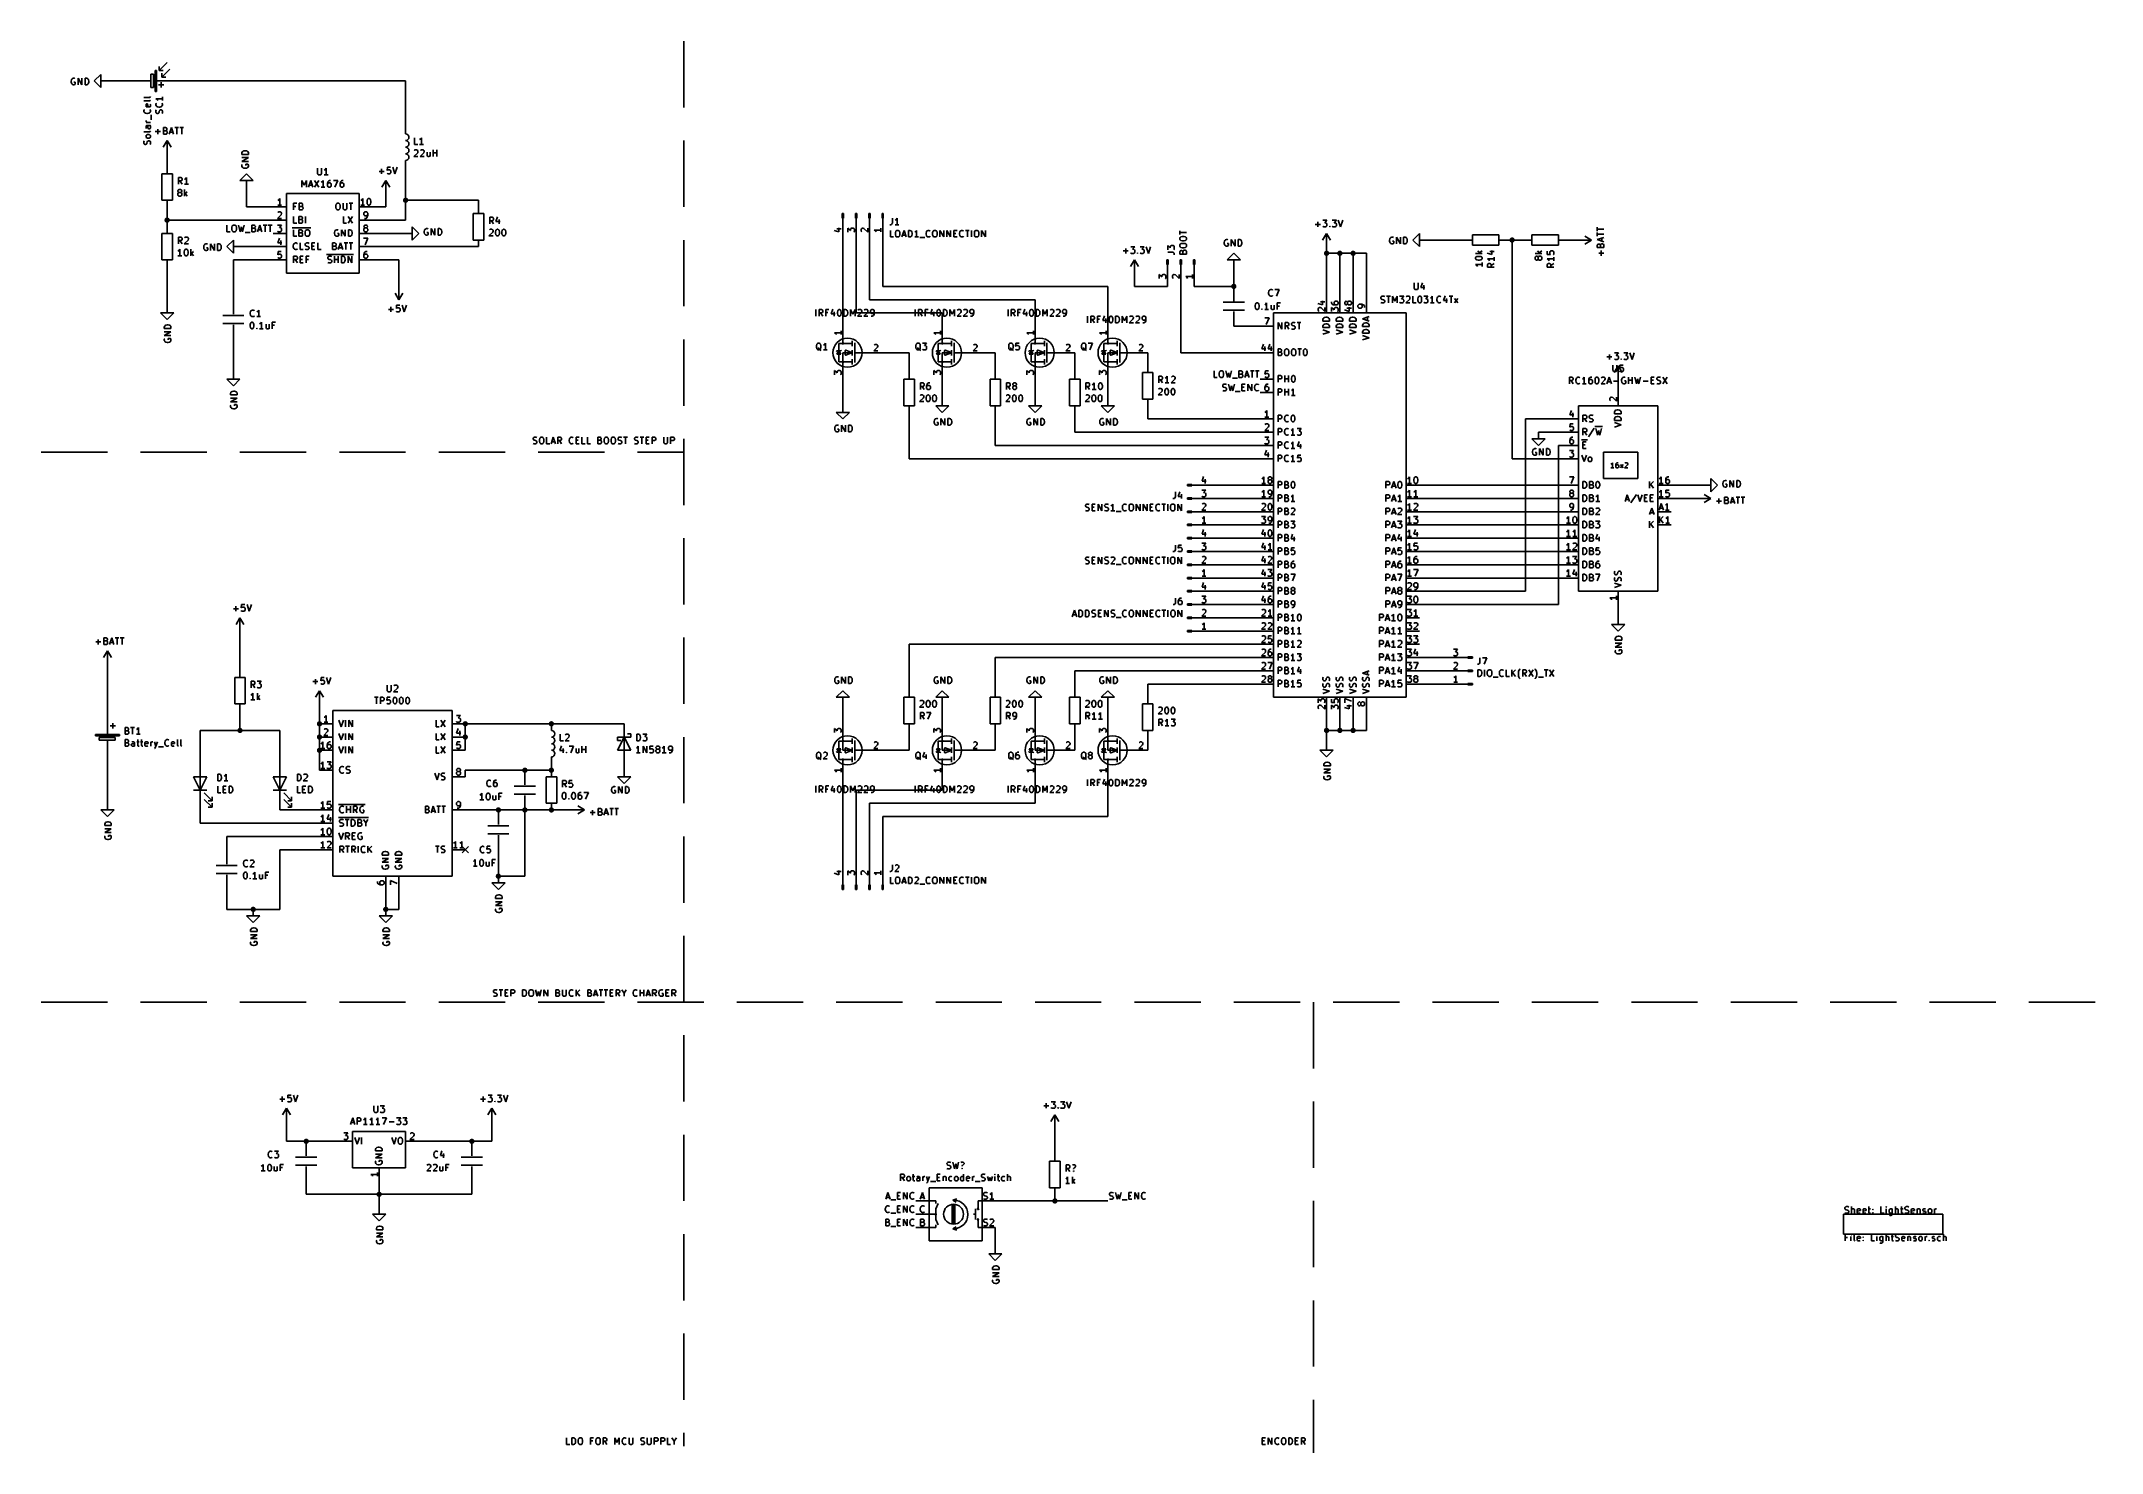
# Model space of a CAD drawing. Extents: x 0.5 to 16.1, y -11.2 to -0.6.
import ezdxf

# ---------------------------------------------------------------- set-up
doc = ezdxf.new("R2010")
doc.units = 0
doc.header["$MEASUREMENT"] = 0
doc.linetypes.add('DASHED', pattern=[0.75, 0.5, -0.25])
for name, color, linetype in [('BLACK', 7, 'CONTINUOUS'), ('BLUE2', 5, 'CONTINUOUS'), ('BLUE3', 171, 'CONTINUOUS'), ('CYAN2', 4, 'CONTINUOUS'), ('GREEN2', 3, 'CONTINUOUS'), ('LYELLOW', 51, 'CONTINUOUS'), ('MAGENTA2', 6, 'CONTINUOUS'), ('RED2', 1, 'CONTINUOUS')]:
    doc.layers.add(name, color=color, linetype=linetype)

msp = doc.modelspace()

# ---------------------------------------------------------------- linework, layer by layer
at = {"layer": 'BLACK', "linetype": 'CONTINUOUS'}
for p, q in [((1.901, -1.987), (1.901, -1.937)), ((1.925, -1.987), (1.901, -1.987)), ((1.939, -1.954), (1.942, -1.944)), ((1.939, -1.97), (1.939, -1.954)), ((1.942, -1.98), (1.939, -1.97)), ((1.942, -1.944), (1.947, -1.94)), ((1.947, -1.985), (1.942, -1.98)), ((1.947, -1.94), (1.951, -1.937)), ((1.951, -1.987), (1.947, -1.985)), ((1.951, -1.937), (1.961, -1.937)), ((1.961, -1.987), (1.951, -1.987)), ((1.961, -1.937), (1.966, -1.94)), ((1.966, -1.985), (1.961, -1.987)), ((1.966, -1.94), (1.97, -1.944)), ((1.97, -1.98), (1.966, -1.985)), ((1.97, -1.944), (1.973, -1.954)), ((1.973, -1.97), (1.97, -1.98)), ((1.973, -1.954), (1.973, -1.97)), ((1.989, -1.937), (2.001, -1.987)), ((2.001, -1.987), (2.011, -1.951)), ((2.011, -1.951), (2.02, -1.987)), ((2.02, -1.987), (2.032, -1.937)), ((2.039, -1.992), (2.077, -1.992)), ((2.089, -1.987), (2.089, -1.937)), ((2.089, -1.937), (2.106, -1.937)), ((2.106, -1.961), (2.089, -1.961)), ((2.108, -1.987), (2.089, -1.987)), ((2.106, -1.937), (2.111, -1.94)), ((2.111, -1.959), (2.106, -1.961)), ((2.106, -1.961), (2.113, -1.963)), ((2.113, -1.985), (2.108, -1.987)), ((2.111, -1.94), (2.113, -1.942)), ((2.113, -1.956), (2.111, -1.959)), ((2.113, -1.942), (2.116, -1.947)), ((2.116, -1.951), (2.113, -1.956)), ((2.113, -1.963), (2.116, -1.966)), ((2.116, -1.982), (2.113, -1.985)), ((2.116, -1.947), (2.116, -1.951)), ((2.116, -1.966), (2.118, -1.97)), ((2.118, -1.978), (2.116, -1.982)), ((2.118, -1.97), (2.118, -1.978)), ((2.132, -1.987), (2.149, -1.937)), ((2.137, -1.973), (2.161, -1.973)), ((2.149, -1.937), (2.166, -1.987)), ((2.175, -1.937), (2.204, -1.937)), ((2.189, -1.987), (2.189, -1.937)), ((2.213, -1.937), (2.242, -1.937)), ((2.227, -1.987), (2.227, -1.937)), ((9.351, -3.087), (9.351, -3.037)), ((9.375, -3.087), (9.351, -3.087)), ((9.389, -3.054), (9.392, -3.044)), ((9.389, -3.07), (9.389, -3.054)), ((9.392, -3.08), (9.389, -3.07)), ((9.392, -3.044), (9.397, -3.04)), ((9.397, -3.085), (9.392, -3.08)), ((9.397, -3.04), (9.401, -3.037)), ((9.401, -3.087), (9.397, -3.085)), ((9.401, -3.037), (9.411, -3.037)), ((9.411, -3.087), (9.401, -3.087)), ((9.411, -3.037), (9.416, -3.04)), ((9.416, -3.085), (9.411, -3.087)), ((9.416, -3.04), (9.42, -3.044)), ((9.42, -3.08), (9.416, -3.085)), ((9.42, -3.044), (9.423, -3.054)), ((9.423, -3.07), (9.42, -3.08)), ((9.423, -3.054), (9.423, -3.07)), ((9.439, -3.037), (9.451, -3.087)), ((9.451, -3.087), (9.461, -3.051)), ((9.461, -3.051), (9.47, -3.087)), ((9.47, -3.087), (9.482, -3.037)), ((9.489, -3.092), (9.527, -3.092)), ((9.539, -3.087), (9.539, -3.037)), ((9.539, -3.037), (9.556, -3.037)), ((9.556, -3.061), (9.539, -3.061)), ((9.558, -3.087), (9.539, -3.087)), ((9.556, -3.037), (9.561, -3.04)), ((9.561, -3.059), (9.556, -3.061)), ((9.556, -3.061), (9.563, -3.063)), ((9.563, -3.085), (9.558, -3.087)), ((9.561, -3.04), (9.563, -3.042)), ((9.563, -3.056), (9.561, -3.059)), ((9.563, -3.042), (9.566, -3.047)), ((9.566, -3.051), (9.563, -3.056)), ((9.563, -3.063), (9.566, -3.066)), ((9.566, -3.082), (9.563, -3.085)), ((9.566, -3.047), (9.566, -3.051)), ((9.566, -3.066), (9.568, -3.07)), ((9.568, -3.078), (9.566, -3.082)), ((9.568, -3.07), (9.568, -3.078)), ((9.582, -3.087), (9.599, -3.037)), ((9.587, -3.073), (9.611, -3.073)), ((9.599, -3.037), (9.616, -3.087)), ((9.625, -3.037), (9.654, -3.037)), ((9.639, -3.087), (9.639, -3.037)), ((9.663, -3.037), (9.692, -3.037)), ((9.677, -3.087), (9.677, -3.037)), ((9.416, -3.147), (9.418, -3.142)), ((9.416, -3.151), (9.416, -3.147)), ((9.418, -3.156), (9.416, -3.151)), ((9.416, -3.185), (9.423, -3.187)), ((9.418, -3.142), (9.42, -3.14)), ((9.42, -3.159), (9.418, -3.156)), ((9.42, -3.14), (9.425, -3.137)), ((9.425, -3.161), (9.42, -3.159)), ((9.423, -3.187), (9.435, -3.187)), ((9.425, -3.137), (9.437, -3.137)), ((9.435, -3.163), (9.425, -3.161)), ((9.439, -3.166), (9.435, -3.163)), ((9.435, -3.187), (9.439, -3.185)), ((9.437, -3.137), (9.444, -3.14)), ((9.442, -3.168), (9.439, -3.166)), ((9.439, -3.185), (9.442, -3.182)), ((9.444, -3.173), (9.442, -3.168)), ((9.442, -3.182), (9.444, -3.178)), ((9.444, -3.178), (9.444, -3.173)), ((9.461, -3.137), (9.473, -3.187)), ((9.473, -3.187), (9.482, -3.151)), ((9.482, -3.151), (9.492, -3.187)), ((9.492, -3.187), (9.504, -3.137)), ((9.511, -3.192), (9.549, -3.192)), ((9.561, -3.187), (9.561, -3.137)), ((9.561, -3.137), (9.585, -3.137)), ((9.561, -3.161), (9.577, -3.161)), ((9.585, -3.187), (9.561, -3.187)), ((9.606, -3.187), (9.606, -3.137)), ((9.606, -3.137), (9.635, -3.187)), ((9.635, -3.187), (9.635, -3.137)), ((9.656, -3.159), (9.658, -3.149)), ((9.656, -3.166), (9.656, -3.159)), ((9.658, -3.175), (9.656, -3.166)), ((9.658, -3.149), (9.661, -3.144)), ((9.661, -3.18), (9.658, -3.175)), ((9.661, -3.144), (9.666, -3.14)), ((9.666, -3.185), (9.661, -3.18)), ((9.666, -3.14), (9.673, -3.137)), ((9.673, -3.187), (9.666, -3.185)), ((9.673, -3.137), (9.677, -3.137)), ((9.677, -3.187), (9.673, -3.187)), ((9.677, -3.137), (9.685, -3.14)), ((9.685, -3.185), (9.677, -3.187)), ((9.685, -3.14), (9.687, -3.142)), ((9.687, -3.182), (9.685, -3.185)), ((6.873, -9.287), (6.889, -9.237)), ((6.877, -9.273), (6.901, -9.273)), ((6.889, -9.237), (6.906, -9.287)), ((6.911, -9.292), (6.949, -9.292)), ((6.961, -9.287), (6.961, -9.237)), ((6.961, -9.237), (6.985, -9.237)), ((6.961, -9.261), (6.977, -9.261)), ((6.985, -9.287), (6.961, -9.287)), ((7.006, -9.287), (7.006, -9.237)), ((7.006, -9.237), (7.035, -9.287)), ((7.035, -9.287), (7.035, -9.237)), ((7.056, -9.259), (7.058, -9.249)), ((7.056, -9.266), (7.056, -9.259)), ((7.058, -9.275), (7.056, -9.266)), ((7.058, -9.249), (7.061, -9.244)), ((7.061, -9.28), (7.058, -9.275)), ((7.061, -9.244), (7.066, -9.24)), ((7.066, -9.285), (7.061, -9.28)), ((7.066, -9.24), (7.073, -9.237)), ((7.073, -9.287), (7.066, -9.285)), ((7.073, -9.237), (7.077, -9.237)), ((7.077, -9.287), (7.073, -9.287)), ((7.077, -9.237), (7.085, -9.24)), ((7.085, -9.285), (7.077, -9.287)), ((7.085, -9.24), (7.087, -9.242)), ((7.087, -9.282), (7.085, -9.285)), ((8.562, -9.247), (8.564, -9.242)), ((8.562, -9.251), (8.562, -9.247)), ((8.564, -9.256), (8.562, -9.251)), ((8.562, -9.285), (8.569, -9.287)), ((8.564, -9.242), (8.567, -9.24)), ((8.567, -9.259), (8.564, -9.256)), ((8.567, -9.24), (8.572, -9.237)), ((8.572, -9.261), (8.567, -9.259)), ((8.569, -9.287), (8.581, -9.287)), ((8.572, -9.237), (8.583, -9.237)), ((8.581, -9.263), (8.572, -9.261)), ((8.586, -9.266), (8.581, -9.263)), ((8.581, -9.287), (8.586, -9.285)), ((8.583, -9.237), (8.591, -9.24)), ((8.588, -9.268), (8.586, -9.266)), ((8.586, -9.285), (8.588, -9.282)), ((8.591, -9.273), (8.588, -9.268)), ((8.588, -9.282), (8.591, -9.278)), ((8.591, -9.278), (8.591, -9.273)), ((8.607, -9.237), (8.619, -9.287)), ((8.619, -9.287), (8.629, -9.251)), ((8.629, -9.251), (8.638, -9.287)), ((8.638, -9.287), (8.65, -9.237)), ((8.657, -9.292), (8.695, -9.292)), ((8.707, -9.287), (8.707, -9.237)), ((8.707, -9.237), (8.731, -9.237)), ((8.707, -9.261), (8.724, -9.261)), ((8.731, -9.287), (8.707, -9.287)), ((8.753, -9.287), (8.753, -9.237)), ((8.753, -9.237), (8.781, -9.287)), ((8.781, -9.287), (8.781, -9.237)), ((8.803, -9.259), (8.805, -9.249)), ((8.803, -9.266), (8.803, -9.259)), ((8.805, -9.275), (8.803, -9.266)), ((8.805, -9.249), (8.807, -9.244)), ((8.807, -9.28), (8.805, -9.275)), ((8.807, -9.244), (8.812, -9.24)), ((8.812, -9.285), (8.807, -9.28)), ((8.812, -9.24), (8.819, -9.237)), ((8.819, -9.287), (8.812, -9.285)), ((8.819, -9.237), (8.824, -9.237)), ((8.824, -9.287), (8.819, -9.287)), ((8.824, -9.237), (8.831, -9.24)), ((8.831, -9.285), (8.824, -9.287)), ((8.831, -9.24), (8.833, -9.242)), ((8.833, -9.282), (8.831, -9.285)), ((6.87, -9.359), (6.873, -9.349)), ((6.87, -9.366), (6.87, -9.359)), ((6.873, -9.375), (6.87, -9.366)), ((6.873, -9.349), (6.875, -9.344)), ((6.875, -9.38), (6.873, -9.375)), ((6.873, -9.487), (6.873, -9.437)), ((6.873, -9.437), (6.889, -9.437)), ((6.889, -9.461), (6.873, -9.461)), ((6.875, -9.344), (6.88, -9.34)), ((6.88, -9.385), (6.875, -9.38)), ((6.88, -9.34), (6.887, -9.337)), ((6.887, -9.387), (6.88, -9.385)), ((6.887, -9.337), (6.892, -9.337)), ((6.892, -9.387), (6.887, -9.387)), ((6.889, -9.437), (6.894, -9.44)), ((6.894, -9.459), (6.889, -9.461)), ((6.889, -9.461), (6.897, -9.463)), ((6.892, -9.337), (6.899, -9.34)), ((6.899, -9.385), (6.892, -9.387)), ((6.897, -9.485), (6.892, -9.487)), ((6.894, -9.44), (6.897, -9.442)), ((6.897, -9.456), (6.894, -9.459)), ((6.897, -9.442), (6.899, -9.447)), ((6.899, -9.451), (6.897, -9.456)), ((6.897, -9.463), (6.899, -9.466)), ((6.899, -9.482), (6.897, -9.485)), ((6.899, -9.34), (6.901, -9.342)), ((6.901, -9.382), (6.899, -9.385)), ((6.899, -9.447), (6.899, -9.451)), ((6.899, -9.466), (6.901, -9.47)), ((6.901, -9.478), (6.899, -9.482)), ((6.901, -9.47), (6.901, -9.478)), ((6.911, -9.392), (6.949, -9.392)), ((6.961, -9.387), (6.961, -9.337)), ((6.961, -9.337), (6.985, -9.337)), ((6.961, -9.361), (6.977, -9.361)), ((6.985, -9.387), (6.961, -9.387)), ((6.961, -9.487), (6.961, -9.437)), ((6.961, -9.437), (6.985, -9.437)), ((6.961, -9.461), (6.977, -9.461)), ((7.006, -9.387), (7.006, -9.337)), ((7.006, -9.337), (7.035, -9.387)), ((7.006, -9.487), (7.006, -9.437)), ((7.006, -9.437), (7.035, -9.487)), ((7.035, -9.387), (7.035, -9.337)), ((7.035, -9.487), (7.035, -9.437)), ((7.056, -9.359), (7.058, -9.349)), ((7.056, -9.366), (7.056, -9.359)), ((7.058, -9.375), (7.056, -9.366)), ((7.056, -9.459), (7.058, -9.449)), ((7.056, -9.466), (7.056, -9.459)), ((7.058, -9.475), (7.056, -9.466)), ((7.058, -9.349), (7.061, -9.344)), ((7.061, -9.38), (7.058, -9.375)), ((7.058, -9.449), (7.061, -9.444)), ((7.061, -9.48), (7.058, -9.475)), ((7.061, -9.344), (7.066, -9.34)), ((7.066, -9.385), (7.061, -9.38)), ((7.061, -9.444), (7.066, -9.44)), ((7.066, -9.485), (7.061, -9.48)), ((7.066, -9.34), (7.073, -9.337)), ((7.073, -9.387), (7.066, -9.385)), ((7.066, -9.44), (7.073, -9.437)), ((7.073, -9.487), (7.066, -9.485)), ((7.073, -9.337), (7.077, -9.337)), ((7.077, -9.387), (7.073, -9.387)), ((7.073, -9.437), (7.077, -9.437)), ((7.077, -9.337), (7.085, -9.34)), ((7.085, -9.385), (7.077, -9.387)), ((7.077, -9.437), (7.085, -9.44)), ((7.085, -9.485), (7.077, -9.487)), ((7.085, -9.34), (7.087, -9.342)), ((7.087, -9.382), (7.085, -9.385)), ((7.085, -9.44), (7.087, -9.442)), ((7.087, -9.482), (7.085, -9.485)), ((14.112, -9.353), (14.114, -9.348)), ((14.112, -9.357), (14.112, -9.353)), ((14.114, -9.362), (14.112, -9.357)), ((14.112, -9.391), (14.119, -9.393)), ((14.114, -9.348), (14.117, -9.346)), ((14.117, -9.365), (14.114, -9.362)), ((14.117, -9.346), (14.122, -9.343)), ((14.122, -9.367), (14.117, -9.365)), ((14.119, -9.393), (14.131, -9.393)), ((14.122, -9.343), (14.133, -9.343)), ((14.131, -9.369), (14.122, -9.367)), ((14.136, -9.372), (14.131, -9.369)), ((14.131, -9.393), (14.136, -9.391)), ((14.133, -9.343), (14.141, -9.346)), ((14.138, -9.374), (14.136, -9.372)), ((14.136, -9.391), (14.138, -9.388)), ((14.141, -9.379), (14.138, -9.374)), ((14.138, -9.388), (14.141, -9.384)), ((14.141, -9.384), (14.141, -9.379)), ((14.162, -9.393), (14.162, -9.343)), ((14.164, -9.362), (14.162, -9.365)), ((14.169, -9.36), (14.164, -9.362)), ((14.176, -9.36), (14.169, -9.36)), ((14.181, -9.362), (14.176, -9.36)), ((14.183, -9.367), (14.181, -9.362)), ((14.183, -9.393), (14.183, -9.367)), ((14.205, -9.367), (14.207, -9.362)), ((14.205, -9.386), (14.205, -9.367)), ((14.229, -9.372), (14.205, -9.376)), ((14.207, -9.391), (14.205, -9.386)), ((14.207, -9.362), (14.212, -9.36)), ((14.212, -9.393), (14.207, -9.391)), ((14.212, -9.36), (14.222, -9.36)), ((14.222, -9.393), (14.212, -9.393)), ((14.222, -9.36), (14.226, -9.362)), ((14.226, -9.391), (14.222, -9.393)), ((14.226, -9.362), (14.229, -9.367)), ((14.229, -9.367), (14.229, -9.372)), ((14.248, -9.367), (14.25, -9.362)), ((14.248, -9.386), (14.248, -9.367)), ((14.272, -9.372), (14.248, -9.376)), ((14.25, -9.391), (14.248, -9.386)), ((14.25, -9.362), (14.255, -9.36)), ((14.255, -9.393), (14.25, -9.391)), ((14.255, -9.36), (14.264, -9.36)), ((14.264, -9.393), (14.255, -9.393)), ((14.264, -9.36), (14.269, -9.362)), ((14.269, -9.391), (14.264, -9.393)), ((14.269, -9.362), (14.272, -9.367)), ((14.272, -9.367), (14.272, -9.372)), ((14.286, -9.36), (14.305, -9.36)), ((14.293, -9.343), (14.293, -9.386)), ((14.293, -9.386), (14.295, -9.391)), ((14.295, -9.391), (14.3, -9.393)), ((14.3, -9.393), (14.305, -9.393)), ((14.319, -9.365), (14.322, -9.362)), ((14.322, -9.367), (14.319, -9.365)), ((14.319, -9.391), (14.322, -9.388)), ((14.322, -9.393), (14.319, -9.391)), ((14.322, -9.362), (14.324, -9.365)), ((14.322, -9.362), (14.322, -9.367)), ((14.324, -9.365), (14.322, -9.367)), ((14.322, -9.388), (14.324, -9.391)), ((14.322, -9.388), (14.322, -9.393)), ((14.324, -9.391), (14.322, -9.393)), ((14.383, -9.393), (14.383, -9.343)), ((14.407, -9.393), (14.383, -9.393)), ((14.424, -9.343), (14.422, -9.346)), ((14.422, -9.346), (14.424, -9.348)), ((14.426, -9.346), (14.424, -9.343)), ((14.424, -9.343), (14.424, -9.348)), ((14.424, -9.348), (14.426, -9.346)), ((14.424, -9.393), (14.424, -9.36)), ((14.445, -9.369), (14.448, -9.365)), ((14.445, -9.384), (14.445, -9.369)), ((14.448, -9.388), (14.445, -9.384)), ((14.448, -9.365), (14.45, -9.362)), ((14.45, -9.391), (14.448, -9.388)), ((14.453, -9.41), (14.448, -9.407)), ((14.45, -9.362), (14.455, -9.36)), ((14.455, -9.393), (14.45, -9.391)), ((14.46, -9.41), (14.453, -9.41)), ((14.455, -9.36), (14.464, -9.36)), ((14.464, -9.393), (14.455, -9.393)), ((14.464, -9.407), (14.46, -9.41)), ((14.464, -9.36), (14.469, -9.362)), ((14.469, -9.391), (14.464, -9.393)), ((14.467, -9.405), (14.464, -9.407)), ((14.469, -9.4), (14.467, -9.405)), ((14.469, -9.36), (14.469, -9.4)), ((14.493, -9.393), (14.493, -9.343)), ((14.495, -9.362), (14.493, -9.365)), ((14.5, -9.36), (14.495, -9.362)), ((14.507, -9.36), (14.5, -9.36)), ((14.512, -9.362), (14.507, -9.36)), ((14.514, -9.367), (14.512, -9.362)), ((14.514, -9.393), (14.514, -9.367)), ((14.531, -9.36), (14.55, -9.36)), ((14.538, -9.343), (14.538, -9.386)), ((14.538, -9.386), (14.541, -9.391)), ((14.541, -9.391), (14.545, -9.393)), ((14.545, -9.393), (14.55, -9.393)), ((14.564, -9.353), (14.567, -9.348)), ((14.564, -9.357), (14.564, -9.353)), ((14.567, -9.362), (14.564, -9.357)), ((14.564, -9.391), (14.572, -9.393)), ((14.567, -9.348), (14.569, -9.346)), ((14.569, -9.365), (14.567, -9.362)), ((14.569, -9.346), (14.574, -9.343)), ((14.574, -9.367), (14.569, -9.365)), ((14.572, -9.393), (14.583, -9.393)), ((14.574, -9.343), (14.586, -9.343)), ((14.583, -9.369), (14.574, -9.367)), ((14.588, -9.372), (14.583, -9.369)), ((14.583, -9.393), (14.588, -9.391)), ((14.586, -9.343), (14.593, -9.346)), ((14.591, -9.374), (14.588, -9.372)), ((14.588, -9.391), (14.591, -9.388)), ((14.593, -9.379), (14.591, -9.374)), ((14.591, -9.388), (14.593, -9.384)), ((14.593, -9.384), (14.593, -9.379)), ((14.612, -9.367), (14.614, -9.362)), ((14.612, -9.386), (14.612, -9.367)), ((14.636, -9.372), (14.612, -9.376)), ((14.614, -9.391), (14.612, -9.386)), ((14.614, -9.362), (14.619, -9.36)), ((14.619, -9.393), (14.614, -9.391)), ((14.619, -9.36), (14.629, -9.36)), ((14.629, -9.393), (14.619, -9.393)), ((14.629, -9.36), (14.633, -9.362)), ((14.633, -9.391), (14.629, -9.393)), ((14.633, -9.362), (14.636, -9.367)), ((14.636, -9.367), (14.636, -9.372)), ((14.657, -9.36), (14.657, -9.393)), ((14.657, -9.365), (14.66, -9.362)), ((14.66, -9.362), (14.664, -9.36)), ((14.664, -9.36), (14.672, -9.36)), ((14.672, -9.36), (14.676, -9.362)), ((14.676, -9.362), (14.679, -9.367)), ((14.679, -9.367), (14.679, -9.393)), ((14.7, -9.367), (14.703, -9.362)), ((14.7, -9.369), (14.7, -9.367)), ((14.703, -9.374), (14.7, -9.369)), ((14.7, -9.391), (14.705, -9.393)), ((14.703, -9.362), (14.707, -9.36)), ((14.707, -9.376), (14.703, -9.374)), ((14.705, -9.393), (14.714, -9.393)), ((14.707, -9.36), (14.714, -9.36)), ((14.714, -9.376), (14.707, -9.376)), ((14.714, -9.36), (14.719, -9.362)), ((14.719, -9.379), (14.714, -9.376)), ((14.714, -9.393), (14.719, -9.391)), ((14.722, -9.384), (14.719, -9.379)), ((14.719, -9.391), (14.722, -9.386)), ((14.722, -9.386), (14.722, -9.384)), ((14.741, -9.369), (14.743, -9.365)), ((14.741, -9.384), (14.741, -9.369)), ((14.743, -9.388), (14.741, -9.384)), ((14.743, -9.365), (14.745, -9.362)), ((14.745, -9.391), (14.743, -9.388)), ((14.745, -9.362), (14.75, -9.36)), ((14.75, -9.393), (14.745, -9.391)), ((14.75, -9.36), (14.757, -9.36)), ((14.757, -9.393), (14.75, -9.393)), ((14.757, -9.36), (14.762, -9.362)), ((14.762, -9.391), (14.757, -9.393)), ((14.762, -9.362), (14.764, -9.365)), ((14.764, -9.388), (14.762, -9.391)), ((14.764, -9.365), (14.767, -9.369)), ((14.767, -9.384), (14.764, -9.388)), ((14.767, -9.369), (14.767, -9.384)), ((14.788, -9.393), (14.788, -9.36)), ((14.788, -9.369), (14.791, -9.365)), ((14.791, -9.365), (14.793, -9.362)), ((14.793, -9.362), (14.798, -9.36)), ((14.798, -9.36), (14.803, -9.36)), ((6.892, -9.487), (6.873, -9.487)), ((6.911, -9.492), (6.949, -9.492)), ((6.985, -9.487), (6.961, -9.487)), ((7.077, -9.487), (7.073, -9.487)), ((14.114, -9.601), (14.114, -9.551)), ((14.114, -9.551), (14.138, -9.551)), ((14.131, -9.575), (14.114, -9.575)), ((14.157, -9.551), (14.155, -9.554)), ((14.155, -9.554), (14.157, -9.556)), ((14.16, -9.554), (14.157, -9.551)), ((14.157, -9.551), (14.157, -9.556)), ((14.157, -9.556), (14.16, -9.554)), ((14.157, -9.601), (14.157, -9.568)), ((14.181, -9.594), (14.181, -9.551)), ((14.183, -9.599), (14.181, -9.594)), ((14.188, -9.601), (14.183, -9.599)), ((14.205, -9.575), (14.207, -9.57)), ((14.205, -9.594), (14.205, -9.575)), ((14.229, -9.58), (14.205, -9.584)), ((14.207, -9.599), (14.205, -9.594)), ((14.207, -9.57), (14.212, -9.568)), ((14.212, -9.601), (14.207, -9.599)), ((14.212, -9.568), (14.222, -9.568)), ((14.222, -9.601), (14.212, -9.601)), ((14.222, -9.568), (14.226, -9.57)), ((14.226, -9.599), (14.222, -9.601)), ((14.226, -9.57), (14.229, -9.575)), ((14.229, -9.575), (14.229, -9.58)), ((14.248, -9.573), (14.25, -9.57)), ((14.25, -9.575), (14.248, -9.573)), ((14.248, -9.599), (14.25, -9.596)), ((14.25, -9.601), (14.248, -9.599)), ((14.25, -9.57), (14.253, -9.573)), ((14.25, -9.57), (14.25, -9.575)), ((14.253, -9.573), (14.25, -9.575)), ((14.25, -9.596), (14.253, -9.599)), ((14.25, -9.596), (14.25, -9.601)), ((14.253, -9.599), (14.25, -9.601)), ((14.312, -9.601), (14.312, -9.551)), ((14.336, -9.601), (14.312, -9.601)), ((14.353, -9.551), (14.35, -9.554)), ((14.35, -9.554), (14.353, -9.556)), ((14.355, -9.554), (14.353, -9.551)), ((14.353, -9.551), (14.353, -9.556)), ((14.353, -9.556), (14.355, -9.554)), ((14.353, -9.601), (14.353, -9.568)), ((14.374, -9.577), (14.376, -9.573)), ((14.374, -9.592), (14.374, -9.577)), ((14.376, -9.596), (14.374, -9.592)), ((14.376, -9.573), (14.379, -9.57)), ((14.379, -9.599), (14.376, -9.596)), ((14.381, -9.618), (14.376, -9.615)), ((14.379, -9.57), (14.383, -9.568)), ((14.383, -9.601), (14.379, -9.599)), ((14.388, -9.618), (14.381, -9.618)), ((14.383, -9.568), (14.393, -9.568)), ((14.393, -9.601), (14.383, -9.601)), ((14.393, -9.615), (14.388, -9.618)), ((14.393, -9.568), (14.398, -9.57)), ((14.398, -9.599), (14.393, -9.601)), ((14.395, -9.613), (14.393, -9.615)), ((14.398, -9.608), (14.395, -9.613)), ((14.398, -9.568), (14.398, -9.608)), ((14.422, -9.601), (14.422, -9.551)), ((14.424, -9.57), (14.422, -9.573)), ((14.429, -9.568), (14.424, -9.57)), ((14.436, -9.568), (14.429, -9.568)), ((14.441, -9.57), (14.436, -9.568)), ((14.443, -9.575), (14.441, -9.57)), ((14.443, -9.601), (14.443, -9.575)), ((14.46, -9.568), (14.479, -9.568)), ((14.467, -9.551), (14.467, -9.594)), ((14.467, -9.594), (14.469, -9.599)), ((14.469, -9.599), (14.474, -9.601)), ((14.474, -9.601), (14.479, -9.601)), ((14.493, -9.561), (14.495, -9.556)), ((14.493, -9.565), (14.493, -9.561)), ((14.495, -9.57), (14.493, -9.565)), ((14.493, -9.599), (14.5, -9.601)), ((14.495, -9.556), (14.498, -9.554)), ((14.498, -9.573), (14.495, -9.57)), ((14.498, -9.554), (14.503, -9.551)), ((14.503, -9.575), (14.498, -9.573)), ((14.5, -9.601), (14.512, -9.601)), ((14.503, -9.551), (14.514, -9.551)), ((14.512, -9.577), (14.503, -9.575)), ((14.517, -9.58), (14.512, -9.577)), ((14.512, -9.601), (14.517, -9.599)), ((14.514, -9.551), (14.522, -9.554)), ((14.519, -9.582), (14.517, -9.58)), ((14.517, -9.599), (14.519, -9.596)), ((14.522, -9.587), (14.519, -9.582)), ((14.519, -9.596), (14.522, -9.592)), ((14.522, -9.592), (14.522, -9.587)), ((14.541, -9.575), (14.543, -9.57)), ((14.541, -9.594), (14.541, -9.575)), ((14.564, -9.58), (14.541, -9.584)), ((14.543, -9.599), (14.541, -9.594)), ((14.543, -9.57), (14.548, -9.568)), ((14.548, -9.601), (14.543, -9.599)), ((14.548, -9.568), (14.557, -9.568)), ((14.557, -9.601), (14.548, -9.601)), ((14.557, -9.568), (14.562, -9.57)), ((14.562, -9.599), (14.557, -9.601)), ((14.562, -9.57), (14.564, -9.575)), ((14.564, -9.575), (14.564, -9.58)), ((14.586, -9.568), (14.586, -9.601)), ((14.586, -9.573), (14.588, -9.57)), ((14.588, -9.57), (14.593, -9.568)), ((14.593, -9.568), (14.6, -9.568)), ((14.6, -9.568), (14.605, -9.57)), ((14.605, -9.57), (14.607, -9.575)), ((14.607, -9.575), (14.607, -9.601)), ((14.629, -9.575), (14.631, -9.57)), ((14.629, -9.577), (14.629, -9.575)), ((14.631, -9.582), (14.629, -9.577)), ((14.629, -9.599), (14.633, -9.601)), ((14.631, -9.57), (14.636, -9.568)), ((14.636, -9.584), (14.631, -9.582)), ((14.633, -9.601), (14.643, -9.601)), ((14.636, -9.568), (14.643, -9.568)), ((14.643, -9.584), (14.636, -9.584)), ((14.643, -9.568), (14.648, -9.57)), ((14.648, -9.587), (14.643, -9.584)), ((14.643, -9.601), (14.648, -9.599)), ((14.65, -9.592), (14.648, -9.587)), ((14.648, -9.599), (14.65, -9.594)), ((14.65, -9.594), (14.65, -9.592)), ((14.669, -9.577), (14.672, -9.573)), ((14.669, -9.592), (14.669, -9.577)), ((14.672, -9.596), (14.669, -9.592)), ((14.672, -9.573), (14.674, -9.57)), ((14.674, -9.599), (14.672, -9.596)), ((14.674, -9.57), (14.679, -9.568)), ((14.679, -9.601), (14.674, -9.599)), ((14.679, -9.568), (14.686, -9.568)), ((14.686, -9.601), (14.679, -9.601)), ((14.686, -9.568), (14.691, -9.57)), ((14.691, -9.599), (14.686, -9.601)), ((14.691, -9.57), (14.693, -9.573)), ((14.693, -9.596), (14.691, -9.599)), ((14.693, -9.573), (14.695, -9.577)), ((14.695, -9.592), (14.693, -9.596)), ((14.695, -9.577), (14.695, -9.592)), ((14.717, -9.601), (14.717, -9.568)), ((14.717, -9.577), (14.719, -9.573)), ((14.719, -9.573), (14.722, -9.57)), ((14.722, -9.57), (14.726, -9.568)), ((14.726, -9.568), (14.731, -9.568)), ((14.745, -9.599), (14.748, -9.596)), ((14.748, -9.601), (14.745, -9.599)), ((14.748, -9.596), (14.75, -9.599)), ((14.748, -9.596), (14.748, -9.601)), ((14.75, -9.599), (14.748, -9.601)), ((14.769, -9.575), (14.772, -9.57)), ((14.769, -9.577), (14.769, -9.575)), ((14.772, -9.582), (14.769, -9.577)), ((14.769, -9.599), (14.774, -9.601)), ((14.772, -9.57), (14.776, -9.568)), ((14.776, -9.584), (14.772, -9.582)), ((14.774, -9.601), (14.783, -9.601)), ((14.776, -9.568), (14.783, -9.568)), ((14.783, -9.584), (14.776, -9.584)), ((14.783, -9.568), (14.788, -9.57)), ((14.788, -9.587), (14.783, -9.584)), ((14.783, -9.601), (14.788, -9.599)), ((14.791, -9.592), (14.788, -9.587)), ((14.788, -9.599), (14.791, -9.594)), ((14.791, -9.594), (14.791, -9.592)), ((14.81, -9.577), (14.812, -9.573)), ((14.81, -9.592), (14.81, -9.577)), ((14.812, -9.596), (14.81, -9.592)), ((14.812, -9.573), (14.814, -9.57)), ((14.814, -9.599), (14.812, -9.596)), ((14.814, -9.57), (14.819, -9.568)), ((14.819, -9.601), (14.814, -9.599)), ((14.819, -9.568), (14.829, -9.568)), ((14.829, -9.601), (14.819, -9.601)), ((14.829, -9.568), (14.833, -9.57)), ((14.833, -9.599), (14.829, -9.601)), ((14.855, -9.601), (14.855, -9.551)), ((14.857, -9.57), (14.855, -9.573)), ((14.862, -9.568), (14.857, -9.57)), ((14.869, -9.568), (14.862, -9.568)), ((14.874, -9.57), (14.869, -9.568)), ((14.876, -9.575), (14.874, -9.57)), ((14.876, -9.601), (14.876, -9.575))]:
    msp.add_line(p, q, dxfattribs=at)
at = {"layer": 'BLUE2', "linetype": 'CONTINUOUS'}
for p, q in [((3.676, -6.626), (3.724, -6.674)), ((3.724, -6.626), (3.676, -6.674))]:
    msp.add_line(p, q, dxfattribs=at)
at = {"layer": 'BLUE3', "linetype": 'DASHED'}
for p, q in [((5.35, -0.55), (5.35, -11.15)), ((0.5, -3.65), (5.35, -3.65)), ((0.5, -7.8), (16.05, -7.8)), ((10.1, -7.8), (10.1, -11.2))]:
    msp.add_line(p, q, dxfattribs=at)
at = {"layer": 'BLUE3', "linetype": 'CONTINUOUS'}
for p, q in [((4.212, -3.547), (4.214, -3.542)), ((4.212, -3.551), (4.212, -3.547)), ((4.214, -3.556), (4.212, -3.551)), ((4.214, -3.542), (4.217, -3.54)), ((4.217, -3.559), (4.214, -3.556)), ((4.217, -3.54), (4.222, -3.537)), ((4.222, -3.561), (4.217, -3.559)), ((4.222, -3.537), (4.233, -3.537)), ((4.231, -3.563), (4.222, -3.561)), ((4.236, -3.566), (4.231, -3.563)), ((4.233, -3.537), (4.241, -3.54)), ((4.238, -3.568), (4.236, -3.566)), ((4.241, -3.573), (4.238, -3.568)), ((4.241, -3.578), (4.241, -3.573)), ((4.26, -3.554), (4.262, -3.544)), ((4.26, -3.57), (4.26, -3.554)), ((4.262, -3.58), (4.26, -3.57)), ((4.262, -3.544), (4.267, -3.54)), ((4.267, -3.54), (4.272, -3.537)), ((4.272, -3.537), (4.281, -3.537)), ((4.281, -3.537), (4.286, -3.54)), ((4.286, -3.54), (4.291, -3.544)), ((4.291, -3.544), (4.293, -3.554)), ((4.293, -3.57), (4.291, -3.58)), ((4.293, -3.554), (4.293, -3.57)), ((4.314, -3.587), (4.314, -3.537)), ((4.348, -3.587), (4.364, -3.537)), ((4.353, -3.573), (4.376, -3.573)), ((4.364, -3.537), (4.381, -3.587)), ((4.398, -3.587), (4.398, -3.537)), ((4.398, -3.537), (4.417, -3.537)), ((4.417, -3.563), (4.398, -3.563)), ((4.426, -3.587), (4.41, -3.563)), ((4.417, -3.537), (4.422, -3.54)), ((4.422, -3.561), (4.417, -3.563)), ((4.422, -3.54), (4.424, -3.542)), ((4.424, -3.559), (4.422, -3.561)), ((4.424, -3.542), (4.426, -3.547)), ((4.426, -3.554), (4.424, -3.559)), ((4.426, -3.547), (4.426, -3.554)), ((4.483, -3.559), (4.486, -3.549)), ((4.483, -3.566), (4.483, -3.559)), ((4.486, -3.575), (4.483, -3.566)), ((4.486, -3.549), (4.488, -3.544)), ((4.488, -3.58), (4.486, -3.575)), ((4.488, -3.544), (4.493, -3.54)), ((4.493, -3.54), (4.5, -3.537)), ((4.5, -3.537), (4.505, -3.537)), ((4.505, -3.537), (4.512, -3.54)), ((4.512, -3.54), (4.514, -3.542)), ((4.536, -3.587), (4.536, -3.537)), ((4.536, -3.537), (4.56, -3.537)), ((4.536, -3.561), (4.553, -3.561)), ((4.581, -3.587), (4.581, -3.537)), ((4.622, -3.587), (4.622, -3.537)), ((4.7, -3.587), (4.7, -3.537)), ((4.7, -3.537), (4.717, -3.537)), ((4.717, -3.561), (4.7, -3.561)), ((4.717, -3.537), (4.722, -3.54)), ((4.722, -3.559), (4.717, -3.561)), ((4.717, -3.561), (4.724, -3.563)), ((4.722, -3.54), (4.724, -3.542)), ((4.724, -3.556), (4.722, -3.559)), ((4.724, -3.542), (4.726, -3.547)), ((4.726, -3.551), (4.724, -3.556)), ((4.724, -3.563), (4.726, -3.566)), ((4.726, -3.547), (4.726, -3.551)), ((4.726, -3.566), (4.729, -3.57)), ((4.729, -3.57), (4.729, -3.578)), ((4.748, -3.554), (4.75, -3.544)), ((4.748, -3.57), (4.748, -3.554)), ((4.75, -3.58), (4.748, -3.57)), ((4.75, -3.544), (4.755, -3.54)), ((4.755, -3.54), (4.76, -3.537)), ((4.76, -3.537), (4.769, -3.537)), ((4.769, -3.537), (4.774, -3.54)), ((4.774, -3.54), (4.779, -3.544)), ((4.779, -3.544), (4.781, -3.554)), ((4.781, -3.57), (4.779, -3.58)), ((4.781, -3.554), (4.781, -3.57)), ((4.8, -3.554), (4.803, -3.544)), ((4.8, -3.57), (4.8, -3.554)), ((4.803, -3.58), (4.8, -3.57)), ((4.803, -3.544), (4.807, -3.54)), ((4.807, -3.54), (4.812, -3.537)), ((4.812, -3.537), (4.822, -3.537)), ((4.822, -3.537), (4.826, -3.54)), ((4.826, -3.54), (4.831, -3.544)), ((4.831, -3.544), (4.833, -3.554)), ((4.833, -3.57), (4.831, -3.58)), ((4.833, -3.554), (4.833, -3.57)), ((4.853, -3.547), (4.855, -3.542)), ((4.853, -3.551), (4.853, -3.547)), ((4.855, -3.556), (4.853, -3.551)), ((4.855, -3.542), (4.857, -3.54)), ((4.857, -3.559), (4.855, -3.556)), ((4.857, -3.54), (4.862, -3.537)), ((4.862, -3.561), (4.857, -3.559)), ((4.862, -3.537), (4.874, -3.537)), ((4.872, -3.563), (4.862, -3.561)), ((4.876, -3.566), (4.872, -3.563)), ((4.874, -3.537), (4.881, -3.54)), ((4.879, -3.568), (4.876, -3.566)), ((4.881, -3.573), (4.879, -3.568)), ((4.881, -3.578), (4.881, -3.573)), ((4.895, -3.537), (4.924, -3.537)), ((4.91, -3.587), (4.91, -3.537)), ((4.976, -3.547), (4.979, -3.542)), ((4.976, -3.551), (4.976, -3.547)), ((4.979, -3.556), (4.976, -3.551)), ((4.979, -3.542), (4.981, -3.54)), ((4.981, -3.559), (4.979, -3.556)), ((4.981, -3.54), (4.986, -3.537)), ((4.986, -3.561), (4.981, -3.559)), ((4.986, -3.537), (4.998, -3.537)), ((4.995, -3.563), (4.986, -3.561)), ((5, -3.566), (4.995, -3.563)), ((4.998, -3.537), (5.005, -3.54)), ((5.003, -3.568), (5, -3.566)), ((5.005, -3.573), (5.003, -3.568)), ((5.005, -3.578), (5.005, -3.573)), ((5.019, -3.537), (5.048, -3.537)), ((5.033, -3.587), (5.033, -3.537)), ((5.064, -3.587), (5.064, -3.537)), ((5.064, -3.537), (5.088, -3.537)), ((5.064, -3.561), (5.081, -3.561)), ((5.11, -3.587), (5.11, -3.537)), ((5.11, -3.537), (5.129, -3.537)), ((5.129, -3.563), (5.11, -3.563)), ((5.129, -3.537), (5.133, -3.54)), ((5.133, -3.561), (5.129, -3.563)), ((5.133, -3.54), (5.136, -3.542)), ((5.136, -3.559), (5.133, -3.561)), ((5.136, -3.542), (5.138, -3.547)), ((5.138, -3.554), (5.136, -3.559)), ((5.138, -3.547), (5.138, -3.554)), ((5.198, -3.537), (5.198, -3.578)), ((5.226, -3.578), (5.226, -3.537)), ((5.25, -3.587), (5.25, -3.537)), ((5.25, -3.537), (5.269, -3.537)), ((5.269, -3.563), (5.25, -3.563)), ((5.269, -3.537), (5.274, -3.54)), ((5.274, -3.561), (5.269, -3.563)), ((5.274, -3.54), (5.276, -3.542)), ((5.276, -3.559), (5.274, -3.561)), ((5.276, -3.542), (5.279, -3.547)), ((5.279, -3.554), (5.276, -3.559)), ((5.279, -3.547), (5.279, -3.554)), ((4.212, -3.585), (4.219, -3.587)), ((4.219, -3.587), (4.231, -3.587)), ((4.231, -3.587), (4.236, -3.585)), ((4.236, -3.585), (4.238, -3.582)), ((4.238, -3.582), (4.241, -3.578)), ((4.267, -3.585), (4.262, -3.58)), ((4.272, -3.587), (4.267, -3.585)), ((4.281, -3.587), (4.272, -3.587)), ((4.286, -3.585), (4.281, -3.587)), ((4.291, -3.58), (4.286, -3.585)), ((4.338, -3.587), (4.314, -3.587)), ((4.493, -3.585), (4.488, -3.58)), ((4.5, -3.587), (4.493, -3.585)), ((4.505, -3.587), (4.5, -3.587)), ((4.512, -3.585), (4.505, -3.587)), ((4.514, -3.582), (4.512, -3.585)), ((4.56, -3.587), (4.536, -3.587)), ((4.605, -3.587), (4.581, -3.587)), ((4.645, -3.587), (4.622, -3.587)), ((4.719, -3.587), (4.7, -3.587)), ((4.724, -3.585), (4.719, -3.587)), ((4.726, -3.582), (4.724, -3.585)), ((4.729, -3.578), (4.726, -3.582)), ((4.755, -3.585), (4.75, -3.58)), ((4.76, -3.587), (4.755, -3.585)), ((4.769, -3.587), (4.76, -3.587)), ((4.774, -3.585), (4.769, -3.587)), ((4.779, -3.58), (4.774, -3.585)), ((4.807, -3.585), (4.803, -3.58)), ((4.812, -3.587), (4.807, -3.585)), ((4.822, -3.587), (4.812, -3.587)), ((4.826, -3.585), (4.822, -3.587)), ((4.831, -3.58), (4.826, -3.585)), ((4.853, -3.585), (4.86, -3.587)), ((4.86, -3.587), (4.872, -3.587)), ((4.872, -3.587), (4.876, -3.585)), ((4.876, -3.585), (4.879, -3.582)), ((4.879, -3.582), (4.881, -3.578)), ((4.976, -3.585), (4.983, -3.587)), ((4.983, -3.587), (4.995, -3.587)), ((4.995, -3.587), (5, -3.585)), ((5, -3.585), (5.003, -3.582)), ((5.003, -3.582), (5.005, -3.578)), ((5.088, -3.587), (5.064, -3.587)), ((5.198, -3.578), (5.2, -3.582)), ((5.2, -3.582), (5.203, -3.585)), ((5.203, -3.585), (5.207, -3.587)), ((5.207, -3.587), (5.217, -3.587)), ((5.217, -3.587), (5.222, -3.585)), ((5.222, -3.585), (5.224, -3.582)), ((5.224, -3.582), (5.226, -3.578)), ((3.912, -7.716), (3.914, -7.711)), ((3.912, -7.72), (3.912, -7.716)), ((3.914, -7.725), (3.912, -7.72)), ((3.912, -7.754), (3.919, -7.756)), ((3.914, -7.711), (3.917, -7.709)), ((3.917, -7.728), (3.914, -7.725)), ((3.917, -7.709), (3.922, -7.706)), ((3.922, -7.73), (3.917, -7.728)), ((3.919, -7.756), (3.931, -7.756)), ((3.922, -7.706), (3.933, -7.706)), ((3.931, -7.732), (3.922, -7.73)), ((3.936, -7.735), (3.931, -7.732)), ((3.931, -7.756), (3.936, -7.754)), ((3.933, -7.706), (3.941, -7.709)), ((3.938, -7.737), (3.936, -7.735)), ((3.936, -7.754), (3.938, -7.751)), ((3.941, -7.742), (3.938, -7.737)), ((3.938, -7.751), (3.941, -7.747)), ((3.941, -7.747), (3.941, -7.742)), ((3.955, -7.706), (3.983, -7.706)), ((3.969, -7.756), (3.969, -7.706)), ((4, -7.756), (4, -7.706)), ((4, -7.706), (4.024, -7.706)), ((4, -7.73), (4.017, -7.73)), ((4.024, -7.756), (4, -7.756)), ((4.045, -7.756), (4.045, -7.706)), ((4.045, -7.706), (4.064, -7.706)), ((4.064, -7.732), (4.045, -7.732)), ((4.064, -7.706), (4.069, -7.709)), ((4.069, -7.73), (4.064, -7.732)), ((4.069, -7.709), (4.072, -7.711)), ((4.072, -7.728), (4.069, -7.73)), ((4.072, -7.711), (4.074, -7.716)), ((4.074, -7.723), (4.072, -7.728)), ((4.074, -7.716), (4.074, -7.723)), ((4.133, -7.756), (4.133, -7.706)), ((4.133, -7.706), (4.145, -7.706)), ((4.145, -7.756), (4.133, -7.756)), ((4.145, -7.706), (4.153, -7.709)), ((4.153, -7.754), (4.145, -7.756)), ((4.153, -7.709), (4.157, -7.713)), ((4.157, -7.749), (4.153, -7.754)), ((4.157, -7.713), (4.16, -7.718)), ((4.16, -7.744), (4.157, -7.749)), ((4.16, -7.718), (4.162, -7.728)), ((4.162, -7.735), (4.16, -7.744)), ((4.162, -7.728), (4.162, -7.735)), ((4.181, -7.723), (4.183, -7.713)), ((4.181, -7.739), (4.181, -7.723)), ((4.183, -7.749), (4.181, -7.739)), ((4.183, -7.713), (4.188, -7.709)), ((4.188, -7.754), (4.183, -7.749)), ((4.188, -7.709), (4.193, -7.706)), ((4.193, -7.756), (4.188, -7.754)), ((4.193, -7.706), (4.203, -7.706)), ((4.203, -7.756), (4.193, -7.756)), ((4.203, -7.706), (4.207, -7.709)), ((4.207, -7.754), (4.203, -7.756)), ((4.207, -7.709), (4.212, -7.713)), ((4.212, -7.749), (4.207, -7.754)), ((4.212, -7.713), (4.214, -7.723)), ((4.214, -7.739), (4.212, -7.749)), ((4.214, -7.723), (4.214, -7.739)), ((4.231, -7.706), (4.243, -7.756)), ((4.243, -7.756), (4.253, -7.72)), ((4.253, -7.72), (4.262, -7.756)), ((4.262, -7.756), (4.274, -7.706)), ((4.293, -7.756), (4.293, -7.706)), ((4.293, -7.706), (4.322, -7.756)), ((4.322, -7.756), (4.322, -7.706)), ((4.383, -7.756), (4.383, -7.706)), ((4.383, -7.706), (4.4, -7.706)), ((4.4, -7.73), (4.383, -7.73)), ((4.403, -7.756), (4.383, -7.756)), ((4.4, -7.706), (4.405, -7.709)), ((4.405, -7.728), (4.4, -7.73)), ((4.4, -7.73), (4.407, -7.732)), ((4.407, -7.754), (4.403, -7.756)), ((4.405, -7.709), (4.407, -7.711)), ((4.407, -7.725), (4.405, -7.728)), ((4.407, -7.711), (4.41, -7.716)), ((4.41, -7.72), (4.407, -7.725)), ((4.407, -7.732), (4.41, -7.735)), ((4.41, -7.751), (4.407, -7.754)), ((4.41, -7.716), (4.41, -7.72)), ((4.41, -7.735), (4.412, -7.739)), ((4.412, -7.747), (4.41, -7.751)), ((4.412, -7.739), (4.412, -7.747)), ((4.433, -7.706), (4.433, -7.747)), ((4.433, -7.747), (4.436, -7.751)), ((4.436, -7.751), (4.438, -7.754)), ((4.438, -7.754), (4.443, -7.756)), ((4.443, -7.756), (4.453, -7.756)), ((4.453, -7.756), (4.457, -7.754)), ((4.457, -7.754), (4.46, -7.751)), ((4.46, -7.751), (4.462, -7.747)), ((4.462, -7.747), (4.462, -7.706)), ((4.483, -7.728), (4.486, -7.718)), ((4.483, -7.735), (4.483, -7.728)), ((4.486, -7.744), (4.483, -7.735)), ((4.486, -7.718), (4.488, -7.713)), ((4.488, -7.749), (4.486, -7.744)), ((4.488, -7.713), (4.493, -7.709)), ((4.493, -7.754), (4.488, -7.749)), ((4.493, -7.709), (4.5, -7.706)), ((4.5, -7.756), (4.493, -7.754)), ((4.5, -7.706), (4.505, -7.706)), ((4.505, -7.756), (4.5, -7.756)), ((4.505, -7.706), (4.512, -7.709)), ((4.512, -7.754), (4.505, -7.756)), ((4.512, -7.709), (4.514, -7.711)), ((4.514, -7.751), (4.512, -7.754)), ((4.536, -7.756), (4.536, -7.706)), ((4.564, -7.706), (4.536, -7.735)), ((4.564, -7.756), (4.543, -7.728)), ((4.624, -7.756), (4.624, -7.706)), ((4.624, -7.706), (4.641, -7.706)), ((4.641, -7.73), (4.624, -7.73)), ((4.643, -7.756), (4.624, -7.756)), ((4.641, -7.706), (4.645, -7.709)), ((4.645, -7.728), (4.641, -7.73)), ((4.641, -7.73), (4.648, -7.732)), ((4.648, -7.754), (4.643, -7.756)), ((4.645, -7.709), (4.648, -7.711)), ((4.648, -7.725), (4.645, -7.728)), ((4.648, -7.711), (4.65, -7.716)), ((4.65, -7.72), (4.648, -7.725)), ((4.648, -7.732), (4.65, -7.735)), ((4.65, -7.751), (4.648, -7.754)), ((4.65, -7.716), (4.65, -7.72)), ((4.65, -7.735), (4.653, -7.739)), ((4.653, -7.747), (4.65, -7.751)), ((4.653, -7.739), (4.653, -7.747)), ((4.667, -7.756), (4.683, -7.706)), ((4.672, -7.742), (4.695, -7.742)), ((4.683, -7.706), (4.7, -7.756)), ((4.71, -7.706), (4.738, -7.706)), ((4.724, -7.756), (4.724, -7.706)), ((4.748, -7.706), (4.776, -7.706)), ((4.762, -7.756), (4.762, -7.706)), ((4.793, -7.756), (4.793, -7.706)), ((4.793, -7.706), (4.817, -7.706)), ((4.793, -7.73), (4.81, -7.73)), ((4.817, -7.756), (4.793, -7.756)), ((4.838, -7.756), (4.838, -7.706)), ((4.838, -7.706), (4.857, -7.706)), ((4.857, -7.732), (4.838, -7.732)), ((4.867, -7.756), (4.85, -7.732)), ((4.857, -7.706), (4.862, -7.709)), ((4.862, -7.73), (4.857, -7.732)), ((4.862, -7.709), (4.864, -7.711)), ((4.864, -7.728), (4.862, -7.73)), ((4.864, -7.711), (4.867, -7.716)), ((4.867, -7.723), (4.864, -7.728)), ((4.867, -7.716), (4.867, -7.723)), ((4.881, -7.706), (4.898, -7.732)), ((4.898, -7.732), (4.914, -7.706)), ((4.898, -7.732), (4.898, -7.756)), ((4.967, -7.728), (4.969, -7.718)), ((4.967, -7.735), (4.967, -7.728)), ((4.969, -7.744), (4.967, -7.735)), ((4.969, -7.718), (4.972, -7.713)), ((4.972, -7.749), (4.969, -7.744)), ((4.972, -7.713), (4.976, -7.709)), ((4.976, -7.754), (4.972, -7.749)), ((4.976, -7.709), (4.983, -7.706)), ((4.983, -7.756), (4.976, -7.754)), ((4.983, -7.706), (4.988, -7.706)), ((4.988, -7.756), (4.983, -7.756)), ((4.988, -7.706), (4.995, -7.709)), ((4.995, -7.754), (4.988, -7.756)), ((4.995, -7.709), (4.998, -7.711)), ((4.998, -7.751), (4.995, -7.754)), ((5.019, -7.756), (5.019, -7.706)), ((5.019, -7.73), (5.048, -7.73)), ((5.048, -7.756), (5.048, -7.706)), ((5.064, -7.756), (5.081, -7.706)), ((5.069, -7.742), (5.093, -7.742)), ((5.081, -7.706), (5.098, -7.756)), ((5.114, -7.756), (5.114, -7.706)), ((5.114, -7.706), (5.133, -7.706)), ((5.133, -7.732), (5.114, -7.732)), ((5.143, -7.756), (5.126, -7.732)), ((5.133, -7.706), (5.138, -7.709)), ((5.138, -7.73), (5.133, -7.732)), ((5.138, -7.709), (5.141, -7.711)), ((5.141, -7.728), (5.138, -7.73)), ((5.141, -7.711), (5.143, -7.716)), ((5.143, -7.723), (5.141, -7.728)), ((5.143, -7.716), (5.143, -7.723)), ((5.164, -7.718), (5.162, -7.728)), ((5.162, -7.728), (5.162, -7.735)), ((5.162, -7.735), (5.164, -7.744)), ((5.167, -7.713), (5.164, -7.718)), ((5.164, -7.744), (5.167, -7.749)), ((5.172, -7.709), (5.167, -7.713)), ((5.167, -7.749), (5.172, -7.754)), ((5.179, -7.706), (5.172, -7.709)), ((5.172, -7.754), (5.179, -7.756)), ((5.186, -7.706), (5.179, -7.706)), ((5.179, -7.756), (5.183, -7.756)), ((5.193, -7.735), (5.183, -7.735)), ((5.183, -7.756), (5.191, -7.754)), ((5.191, -7.709), (5.186, -7.706)), ((5.191, -7.754), (5.193, -7.751)), ((5.193, -7.751), (5.193, -7.735)), ((5.214, -7.756), (5.214, -7.706)), ((5.214, -7.706), (5.238, -7.706)), ((5.214, -7.73), (5.231, -7.73)), ((5.238, -7.756), (5.214, -7.756)), ((5.26, -7.756), (5.26, -7.706)), ((5.26, -7.706), (5.279, -7.706)), ((5.279, -7.732), (5.26, -7.732)), ((5.288, -7.756), (5.272, -7.732)), ((5.279, -7.706), (5.283, -7.709)), ((5.283, -7.73), (5.279, -7.732)), ((5.283, -7.709), (5.286, -7.711)), ((5.286, -7.728), (5.283, -7.73)), ((5.286, -7.711), (5.288, -7.716)), ((5.288, -7.723), (5.286, -7.728)), ((5.288, -7.716), (5.288, -7.723)), ((4.464, -11.137), (4.464, -11.087)), ((4.488, -11.137), (4.464, -11.137)), ((4.505, -11.137), (4.505, -11.087)), ((4.505, -11.087), (4.517, -11.087)), ((4.517, -11.137), (4.505, -11.137)), ((4.517, -11.087), (4.524, -11.09)), ((4.524, -11.135), (4.517, -11.137)), ((4.524, -11.09), (4.529, -11.094)), ((4.529, -11.13), (4.524, -11.135)), ((4.529, -11.094), (4.531, -11.099)), ((4.531, -11.125), (4.529, -11.13)), ((4.531, -11.099), (4.533, -11.109)), ((4.533, -11.116), (4.531, -11.125)), ((4.533, -11.109), (4.533, -11.116)), ((4.553, -11.104), (4.555, -11.094)), ((4.553, -11.12), (4.553, -11.104)), ((4.555, -11.13), (4.553, -11.12)), ((4.555, -11.094), (4.56, -11.09)), ((4.56, -11.135), (4.555, -11.13)), ((4.56, -11.09), (4.564, -11.087)), ((4.564, -11.137), (4.56, -11.135)), ((4.564, -11.087), (4.574, -11.087)), ((4.574, -11.137), (4.564, -11.137)), ((4.574, -11.087), (4.579, -11.09)), ((4.579, -11.135), (4.574, -11.137)), ((4.579, -11.09), (4.583, -11.094)), ((4.583, -11.13), (4.579, -11.135)), ((4.583, -11.094), (4.586, -11.104)), ((4.586, -11.12), (4.583, -11.13)), ((4.586, -11.104), (4.586, -11.12)), ((4.645, -11.137), (4.645, -11.087)), ((4.645, -11.087), (4.669, -11.087)), ((4.662, -11.111), (4.645, -11.111)), ((4.686, -11.104), (4.688, -11.094)), ((4.686, -11.12), (4.686, -11.104)), ((4.688, -11.13), (4.686, -11.12)), ((4.688, -11.094), (4.693, -11.09)), ((4.693, -11.135), (4.688, -11.13)), ((4.693, -11.09), (4.698, -11.087)), ((4.698, -11.137), (4.693, -11.135)), ((4.698, -11.087), (4.707, -11.087)), ((4.707, -11.137), (4.698, -11.137)), ((4.707, -11.087), (4.712, -11.09)), ((4.712, -11.135), (4.707, -11.137)), ((4.712, -11.09), (4.717, -11.094)), ((4.717, -11.13), (4.712, -11.135)), ((4.717, -11.094), (4.719, -11.104)), ((4.719, -11.12), (4.717, -11.13)), ((4.719, -11.104), (4.719, -11.12)), ((4.741, -11.137), (4.741, -11.087)), ((4.741, -11.087), (4.76, -11.087)), ((4.76, -11.113), (4.741, -11.113)), ((4.769, -11.137), (4.753, -11.113)), ((4.76, -11.087), (4.764, -11.09)), ((4.764, -11.111), (4.76, -11.113)), ((4.764, -11.09), (4.767, -11.092)), ((4.767, -11.109), (4.764, -11.111)), ((4.767, -11.092), (4.769, -11.097)), ((4.769, -11.104), (4.767, -11.109)), ((4.769, -11.097), (4.769, -11.104)), ((4.829, -11.137), (4.829, -11.087)), ((4.829, -11.087), (4.845, -11.123)), ((4.845, -11.123), (4.862, -11.087)), ((4.862, -11.087), (4.862, -11.137)), ((4.883, -11.109), (4.886, -11.099)), ((4.883, -11.116), (4.883, -11.109)), ((4.886, -11.125), (4.883, -11.116)), ((4.886, -11.099), (4.888, -11.094)), ((4.888, -11.13), (4.886, -11.125)), ((4.888, -11.094), (4.893, -11.09)), ((4.893, -11.135), (4.888, -11.13)), ((4.893, -11.09), (4.9, -11.087)), ((4.9, -11.137), (4.893, -11.135)), ((4.9, -11.087), (4.905, -11.087)), ((4.905, -11.137), (4.9, -11.137)), ((4.905, -11.087), (4.912, -11.09)), ((4.912, -11.135), (4.905, -11.137)), ((4.912, -11.09), (4.914, -11.092)), ((4.914, -11.132), (4.912, -11.135)), ((4.936, -11.087), (4.936, -11.128)), ((4.936, -11.128), (4.938, -11.132)), ((4.938, -11.132), (4.941, -11.135)), ((4.941, -11.135), (4.945, -11.137)), ((4.945, -11.137), (4.955, -11.137)), ((4.955, -11.137), (4.96, -11.135)), ((4.96, -11.135), (4.962, -11.132)), ((4.962, -11.132), (4.964, -11.128)), ((4.964, -11.128), (4.964, -11.087)), ((5.024, -11.097), (5.026, -11.092)), ((5.024, -11.101), (5.024, -11.097)), ((5.026, -11.106), (5.024, -11.101)), ((5.024, -11.135), (5.031, -11.137)), ((5.026, -11.092), (5.029, -11.09)), ((5.029, -11.109), (5.026, -11.106)), ((5.029, -11.09), (5.033, -11.087)), ((5.033, -11.111), (5.029, -11.109)), ((5.031, -11.137), (5.043, -11.137)), ((5.033, -11.087), (5.045, -11.087)), ((5.043, -11.113), (5.033, -11.111)), ((5.048, -11.116), (5.043, -11.113)), ((5.043, -11.137), (5.048, -11.135)), ((5.045, -11.087), (5.053, -11.09)), ((5.05, -11.118), (5.048, -11.116)), ((5.048, -11.135), (5.05, -11.132)), ((5.053, -11.123), (5.05, -11.118)), ((5.05, -11.132), (5.053, -11.128)), ((5.053, -11.128), (5.053, -11.123)), ((5.074, -11.087), (5.074, -11.128)), ((5.074, -11.128), (5.076, -11.132)), ((5.076, -11.132), (5.079, -11.135)), ((5.079, -11.135), (5.083, -11.137)), ((5.083, -11.137), (5.093, -11.137)), ((5.093, -11.137), (5.098, -11.135)), ((5.098, -11.135), (5.1, -11.132)), ((5.1, -11.132), (5.103, -11.128)), ((5.103, -11.128), (5.103, -11.087)), ((5.126, -11.137), (5.126, -11.087)), ((5.126, -11.087), (5.145, -11.087)), ((5.145, -11.113), (5.126, -11.113)), ((5.145, -11.087), (5.15, -11.09)), ((5.15, -11.111), (5.145, -11.113)), ((5.15, -11.09), (5.153, -11.092)), ((5.153, -11.109), (5.15, -11.111)), ((5.153, -11.092), (5.155, -11.097)), ((5.155, -11.104), (5.153, -11.109)), ((5.155, -11.097), (5.155, -11.104)), ((5.176, -11.137), (5.176, -11.087)), ((5.176, -11.087), (5.195, -11.087)), ((5.195, -11.113), (5.176, -11.113)), ((5.195, -11.087), (5.2, -11.09)), ((5.2, -11.111), (5.195, -11.113)), ((5.2, -11.09), (5.203, -11.092)), ((5.203, -11.109), (5.2, -11.111)), ((5.203, -11.092), (5.205, -11.097)), ((5.205, -11.104), (5.203, -11.109)), ((5.205, -11.097), (5.205, -11.104)), ((5.226, -11.137), (5.226, -11.087)), ((5.25, -11.137), (5.226, -11.137)), ((5.26, -11.087), (5.276, -11.113)), ((5.276, -11.113), (5.293, -11.087)), ((5.276, -11.113), (5.276, -11.137)), ((9.714, -11.137), (9.714, -11.087)), ((9.714, -11.087), (9.738, -11.087)), ((9.714, -11.111), (9.731, -11.111)), ((9.738, -11.137), (9.714, -11.137)), ((9.76, -11.137), (9.76, -11.087)), ((9.76, -11.087), (9.788, -11.137)), ((9.788, -11.137), (9.788, -11.087)), ((9.81, -11.109), (9.812, -11.099)), ((9.81, -11.116), (9.81, -11.109)), ((9.812, -11.125), (9.81, -11.116)), ((9.812, -11.099), (9.814, -11.094)), ((9.814, -11.13), (9.812, -11.125)), ((9.814, -11.094), (9.819, -11.09)), ((9.819, -11.135), (9.814, -11.13)), ((9.819, -11.09), (9.826, -11.087)), ((9.826, -11.137), (9.819, -11.135)), ((9.826, -11.087), (9.831, -11.087)), ((9.831, -11.137), (9.826, -11.137)), ((9.831, -11.087), (9.838, -11.09)), ((9.838, -11.135), (9.831, -11.137)), ((9.838, -11.09), (9.841, -11.092)), ((9.841, -11.132), (9.838, -11.135)), ((9.86, -11.104), (9.862, -11.094)), ((9.86, -11.12), (9.86, -11.104)), ((9.862, -11.13), (9.86, -11.12)), ((9.862, -11.094), (9.867, -11.09)), ((9.867, -11.135), (9.862, -11.13)), ((9.867, -11.09), (9.872, -11.087)), ((9.872, -11.137), (9.867, -11.135)), ((9.872, -11.087), (9.881, -11.087)), ((9.881, -11.137), (9.872, -11.137)), ((9.881, -11.087), (9.886, -11.09)), ((9.886, -11.135), (9.881, -11.137)), ((9.886, -11.09), (9.891, -11.094)), ((9.891, -11.13), (9.886, -11.135)), ((9.891, -11.094), (9.893, -11.104)), ((9.893, -11.12), (9.891, -11.13)), ((9.893, -11.104), (9.893, -11.12)), ((9.914, -11.137), (9.914, -11.087)), ((9.914, -11.087), (9.926, -11.087)), ((9.926, -11.137), (9.914, -11.137)), ((9.926, -11.087), (9.933, -11.09)), ((9.933, -11.135), (9.926, -11.137)), ((9.933, -11.09), (9.938, -11.094)), ((9.938, -11.13), (9.933, -11.135)), ((9.938, -11.094), (9.941, -11.099)), ((9.941, -11.125), (9.938, -11.13)), ((9.941, -11.099), (9.943, -11.109)), ((9.943, -11.116), (9.941, -11.125)), ((9.943, -11.109), (9.943, -11.116)), ((9.964, -11.137), (9.964, -11.087)), ((9.964, -11.087), (9.988, -11.087)), ((9.964, -11.111), (9.981, -11.111)), ((9.988, -11.137), (9.964, -11.137)), ((10.01, -11.137), (10.01, -11.087)), ((10.01, -11.087), (10.029, -11.087)), ((10.029, -11.113), (10.01, -11.113)), ((10.038, -11.137), (10.022, -11.113)), ((10.029, -11.087), (10.033, -11.09)), ((10.033, -11.111), (10.029, -11.113)), ((10.033, -11.09), (10.036, -11.092)), ((10.036, -11.109), (10.033, -11.111)), ((10.036, -11.092), (10.038, -11.097)), ((10.038, -11.104), (10.036, -11.109)), ((10.038, -11.097), (10.038, -11.104))]:
    msp.add_line(p, q, dxfattribs=at)
at = {"layer": 'CYAN2', "linetype": 'CONTINUOUS'}
for p, q in [((0.728, -0.841), (0.726, -0.851)), ((0.726, -0.851), (0.726, -0.858)), ((0.726, -0.858), (0.728, -0.867)), ((0.731, -0.836), (0.728, -0.841)), ((0.728, -0.867), (0.731, -0.872)), ((0.735, -0.832), (0.731, -0.836)), ((0.731, -0.872), (0.735, -0.877)), ((0.743, -0.829), (0.735, -0.832)), ((0.735, -0.877), (0.743, -0.879)), ((0.75, -0.829), (0.743, -0.829)), ((0.743, -0.879), (0.747, -0.879)), ((0.757, -0.858), (0.747, -0.858)), ((0.747, -0.879), (0.754, -0.877)), ((0.754, -0.832), (0.75, -0.829)), ((0.754, -0.877), (0.757, -0.874)), ((0.757, -0.874), (0.757, -0.858)), ((0.778, -0.879), (0.778, -0.829)), ((0.778, -0.829), (0.807, -0.879)), ((0.807, -0.879), (0.807, -0.829)), ((0.831, -0.879), (0.831, -0.829)), ((0.831, -0.829), (0.843, -0.829)), ((0.843, -0.879), (0.831, -0.879)), ((0.843, -0.829), (0.85, -0.832)), ((0.85, -0.877), (0.843, -0.879)), ((0.85, -0.832), (0.854, -0.836)), ((0.854, -0.872), (0.85, -0.877)), ((0.854, -0.836), (0.857, -0.841)), ((0.857, -0.867), (0.854, -0.872)), ((0.857, -0.841), (0.859, -0.851)), ((0.859, -0.858), (0.857, -0.867)), ((0.859, -0.851), (0.859, -0.858)), ((1.317, -0.975), (1.274, -0.975)), ((1.317, -1.001), (1.274, -1.001)), ((1.274, -1.075), (1.277, -1.067)), ((1.274, -1.079), (1.274, -1.075)), ((1.277, -1.086), (1.274, -1.079)), ((1.277, -1.067), (1.279, -1.065)), ((1.281, -1.091), (1.277, -1.086)), ((1.291, -1.029), (1.293, -1.025)), ((1.291, -1.039), (1.291, -1.029)), ((1.293, -1.044), (1.291, -1.039)), ((1.293, -1.025), (1.298, -1.022)), ((1.298, -1.046), (1.293, -1.044)), ((1.298, -1.022), (1.303, -1.022)), ((1.317, -1.046), (1.298, -1.046)), ((1.303, -1.022), (1.307, -1.046)), ((1.322, -0.972), (1.317, -0.975)), ((1.322, -0.998), (1.317, -1.001)), ((1.322, -1.044), (1.317, -1.046)), ((1.322, -1.086), (1.317, -1.091)), ((1.319, -1.065), (1.322, -1.067)), ((1.324, -0.967), (1.322, -0.972)), ((1.324, -0.994), (1.322, -0.998)), ((1.322, -1.025), (1.324, -1.029)), ((1.324, -1.039), (1.322, -1.044)), ((1.322, -1.067), (1.324, -1.075)), ((1.324, -1.079), (1.322, -1.086)), ((1.324, -1.029), (1.324, -1.039)), ((1.324, -1.075), (1.324, -1.079)), ((1.415, -0.984), (1.365, -0.984)), ((1.365, -0.984), (1.372, -0.988)), ((1.365, -1.027), (1.368, -1.019)), ((1.365, -1.031), (1.365, -1.027)), ((1.368, -1.038), (1.365, -1.031)), ((1.365, -1.074), (1.368, -1.067)), ((1.365, -1.086), (1.365, -1.074)), ((1.368, -1.091), (1.365, -1.086)), ((1.368, -1.019), (1.37, -1.017)), ((1.372, -1.043), (1.368, -1.038)), ((1.372, -0.988), (1.377, -0.993)), ((1.377, -1.046), (1.372, -1.043)), ((1.377, -0.993), (1.379, -0.998)), ((1.387, -1.048), (1.377, -1.046)), ((1.394, -1.048), (1.387, -1.048)), ((1.389, -1.086), (1.387, -1.091)), ((1.391, -1.077), (1.389, -1.086)), ((1.394, -1.072), (1.391, -1.077)), ((1.403, -1.046), (1.394, -1.048)), ((1.396, -1.069), (1.394, -1.072)), ((1.401, -1.067), (1.396, -1.069)), ((1.406, -1.067), (1.401, -1.067)), ((1.408, -1.043), (1.403, -1.046)), ((1.41, -1.069), (1.406, -1.067)), ((1.413, -1.038), (1.408, -1.043)), ((1.41, -1.017), (1.413, -1.019)), ((1.413, -1.072), (1.41, -1.069)), ((1.413, -1.019), (1.415, -1.027)), ((1.415, -1.031), (1.413, -1.038)), ((1.415, -1.077), (1.413, -1.072)), ((1.413, -1.096), (1.415, -1.088)), ((1.415, -0.969), (1.415, -0.998)), ((1.415, -1.027), (1.415, -1.031)), ((1.415, -1.088), (1.415, -1.077)), ((1.317, -1.234), (1.274, -1.234)), ((1.286, -1.094), (1.281, -1.091)), ((1.296, -1.096), (1.286, -1.094)), ((1.291, -1.153), (1.291, -1.148)), ((1.293, -1.158), (1.291, -1.153)), ((1.324, -1.163), (1.291, -1.163)), ((1.293, -1.189), (1.291, -1.194)), ((1.291, -1.194), (1.291, -1.203)), ((1.291, -1.203), (1.293, -1.208)), ((1.296, -1.16), (1.293, -1.158)), ((1.298, -1.186), (1.293, -1.189)), ((1.303, -1.096), (1.296, -1.096)), ((1.3, -1.163), (1.296, -1.16)), ((1.324, -1.186), (1.298, -1.186)), ((1.312, -1.094), (1.303, -1.096)), ((1.305, -1.191), (1.303, -1.186)), ((1.305, -1.203), (1.305, -1.191)), ((1.307, -1.208), (1.305, -1.203)), ((1.312, -1.21), (1.307, -1.208)), ((1.317, -1.091), (1.312, -1.094)), ((1.317, -1.21), (1.312, -1.21)), ((1.322, -1.208), (1.317, -1.21)), ((1.322, -1.232), (1.317, -1.234)), ((1.322, -1.186), (1.324, -1.191)), ((1.324, -1.203), (1.322, -1.208)), ((1.324, -1.227), (1.322, -1.232)), ((1.324, -1.191), (1.324, -1.203)), ((1.329, -1.144), (1.329, -1.105)), ((1.361, -1.232), (1.399, -1.232)), ((1.37, -1.093), (1.368, -1.091)), ((1.375, -1.096), (1.37, -1.093)), ((1.379, -1.096), (1.375, -1.096)), ((1.384, -1.093), (1.379, -1.096)), ((1.38, -1.251), (1.38, -1.213)), ((1.387, -1.091), (1.384, -1.093)), ((1.423, -1.251), (1.423, -1.201)), ((1.423, -1.201), (1.44, -1.201)), ((1.44, -1.225), (1.423, -1.225)), ((1.44, -1.201), (1.444, -1.204)), ((1.444, -1.223), (1.44, -1.225)), ((1.44, -1.225), (1.447, -1.227)), ((1.444, -1.204), (1.447, -1.206)), ((1.447, -1.22), (1.444, -1.223)), ((1.447, -1.206), (1.449, -1.211)), ((1.449, -1.215), (1.447, -1.22)), ((1.447, -1.227), (1.449, -1.23)), ((1.449, -1.211), (1.449, -1.215)), ((1.449, -1.23), (1.451, -1.234)), ((1.451, -1.242), (1.449, -1.246)), ((1.451, -1.234), (1.451, -1.242)), ((1.466, -1.251), (1.482, -1.201)), ((1.47, -1.237), (1.494, -1.237)), ((1.482, -1.201), (1.499, -1.251)), ((1.509, -1.201), (1.537, -1.201)), ((1.523, -1.251), (1.523, -1.201)), ((1.547, -1.201), (1.575, -1.201)), ((1.561, -1.251), (1.561, -1.201)), ((1.274, -1.308), (1.277, -1.301)), ((1.274, -1.32), (1.274, -1.308)), ((1.277, -1.325), (1.274, -1.32)), ((1.279, -1.327), (1.277, -1.325)), ((1.284, -1.329), (1.279, -1.327)), ((1.288, -1.329), (1.284, -1.329)), ((1.293, -1.327), (1.288, -1.329)), ((1.291, -1.265), (1.293, -1.26)), ((1.291, -1.272), (1.291, -1.265)), ((1.293, -1.277), (1.291, -1.272)), ((1.293, -1.26), (1.296, -1.258)), ((1.296, -1.279), (1.293, -1.277)), ((1.296, -1.325), (1.293, -1.327)), ((1.296, -1.258), (1.3, -1.255)), ((1.3, -1.282), (1.296, -1.279)), ((1.298, -1.32), (1.296, -1.325)), ((1.3, -1.31), (1.298, -1.32)), ((1.3, -1.255), (1.315, -1.255)), ((1.315, -1.282), (1.3, -1.282)), ((1.303, -1.305), (1.3, -1.31)), ((1.305, -1.303), (1.303, -1.305)), ((1.31, -1.301), (1.305, -1.303)), ((1.315, -1.301), (1.31, -1.301)), ((1.315, -1.255), (1.319, -1.258)), ((1.319, -1.279), (1.315, -1.282)), ((1.319, -1.303), (1.315, -1.301)), ((1.319, -1.258), (1.322, -1.26)), ((1.322, -1.277), (1.319, -1.279)), ((1.322, -1.305), (1.319, -1.303)), ((1.322, -1.26), (1.324, -1.265)), ((1.324, -1.272), (1.322, -1.277)), ((1.324, -1.31), (1.322, -1.305)), ((1.322, -1.329), (1.324, -1.322)), ((1.324, -1.265), (1.324, -1.272)), ((1.324, -1.322), (1.324, -1.31)), ((1.442, -1.251), (1.423, -1.251)), ((1.447, -1.249), (1.442, -1.251)), ((1.449, -1.246), (1.447, -1.249)), ((2.014, -1.393), (2.017, -1.385)), ((2.014, -1.404), (2.014, -1.393)), ((2.017, -1.385), (2.021, -1.381)), ((2.021, -1.381), (2.026, -1.378)), ((2.026, -1.378), (2.036, -1.376)), ((2.036, -1.376), (2.043, -1.376)), ((2.043, -1.376), (2.052, -1.378)), ((2.052, -1.378), (2.057, -1.381)), ((2.057, -1.381), (2.062, -1.385)), ((2.062, -1.385), (2.064, -1.393)), ((2.064, -1.393), (2.064, -1.404)), ((3.341, -1.391), (3.312, -1.419)), ((3.315, -1.374), (3.317, -1.372)), ((3.317, -1.328), (3.317, -1.278)), ((3.341, -1.328), (3.317, -1.328)), ((3.317, -1.372), (3.322, -1.369)), ((3.322, -1.369), (3.334, -1.369)), ((3.334, -1.369), (3.338, -1.372)), ((3.338, -1.372), (3.341, -1.374)), ((3.341, -1.374), (3.343, -1.379)), ((3.343, -1.383), (3.341, -1.391)), ((3.343, -1.379), (3.343, -1.383)), ((3.36, -1.29), (3.355, -1.292)), ((3.384, -1.328), (3.355, -1.328)), ((3.365, -1.285), (3.36, -1.29)), ((3.388, -1.391), (3.36, -1.419)), ((3.362, -1.374), (3.365, -1.372)), ((3.37, -1.278), (3.365, -1.285)), ((3.365, -1.372), (3.369, -1.369)), ((3.369, -1.369), (3.381, -1.369)), ((3.37, -1.328), (3.37, -1.278)), ((3.381, -1.369), (3.386, -1.372)), ((3.386, -1.372), (3.388, -1.374)), ((3.388, -1.374), (3.391, -1.379)), ((3.391, -1.383), (3.388, -1.391)), ((3.391, -1.379), (3.391, -1.383)), ((3.412, -1.386), (3.412, -1.412)), ((3.434, -1.386), (3.434, -1.419)), ((3.457, -1.419), (3.457, -1.369)), ((3.457, -1.393), (3.486, -1.393)), ((3.486, -1.419), (3.486, -1.369)), ((2.064, -1.404), (2.014, -1.404)), ((2.014, -1.457), (2.064, -1.428)), ((2.064, -1.428), (2.014, -1.428)), ((2.064, -1.457), (2.014, -1.457)), ((2.017, -1.481), (2.014, -1.485)), ((2.014, -1.485), (2.014, -1.493)), ((2.014, -1.493), (2.017, -1.5)), ((2.017, -1.5), (2.021, -1.504)), ((2.021, -1.504), (2.026, -1.507)), ((2.026, -1.507), (2.036, -1.509)), ((2.036, -1.509), (2.043, -1.509)), ((2.059, -1.478), (2.043, -1.478)), ((2.043, -1.478), (2.043, -1.488)), ((2.043, -1.509), (2.052, -1.507)), ((2.052, -1.507), (2.057, -1.504)), ((2.057, -1.504), (2.062, -1.5)), ((2.062, -1.481), (2.059, -1.478)), ((2.064, -1.488), (2.062, -1.481)), ((2.062, -1.5), (2.064, -1.493)), ((2.064, -1.493), (2.064, -1.488)), ((2.586, -1.509), (2.586, -1.55)), ((2.586, -1.55), (2.589, -1.554)), ((2.589, -1.554), (2.591, -1.557)), ((2.61, -1.557), (2.613, -1.554)), ((2.613, -1.554), (2.615, -1.55)), ((2.615, -1.55), (2.615, -1.509)), ((2.641, -1.521), (2.636, -1.523)), ((2.646, -1.516), (2.641, -1.521)), ((2.651, -1.509), (2.646, -1.516)), ((2.651, -1.559), (2.651, -1.509)), ((3.05, -1.532), (3.088, -1.532)), ((3.069, -1.551), (3.069, -1.513)), ((3.112, -1.501), (3.11, -1.525)), ((3.11, -1.525), (3.112, -1.523)), ((3.112, -1.549), (3.11, -1.546)), ((3.136, -1.501), (3.112, -1.501)), ((3.112, -1.523), (3.117, -1.52)), ((3.117, -1.551), (3.112, -1.549)), ((3.117, -1.52), (3.129, -1.52)), ((3.129, -1.551), (3.117, -1.551)), ((3.129, -1.52), (3.134, -1.523)), ((3.134, -1.549), (3.129, -1.551)), ((3.134, -1.523), (3.136, -1.525)), ((3.136, -1.546), (3.134, -1.549)), ((3.136, -1.525), (3.138, -1.53)), ((3.138, -1.542), (3.136, -1.546)), ((3.138, -1.53), (3.138, -1.542)), ((3.153, -1.501), (3.169, -1.551)), ((3.169, -1.551), (3.186, -1.501)), ((3.312, -1.419), (3.343, -1.419)), ((3.36, -1.419), (3.391, -1.419)), ((3.412, -1.412), (3.415, -1.417)), ((3.415, -1.417), (3.419, -1.419)), ((3.419, -1.419), (3.427, -1.419)), ((3.427, -1.419), (3.431, -1.417)), ((3.431, -1.417), (3.434, -1.414)), ((1.532, -1.679), (1.534, -1.674)), ((1.532, -1.681), (1.532, -1.679)), ((1.534, -1.686), (1.532, -1.681)), ((1.534, -1.695), (1.532, -1.7)), ((1.532, -1.7), (1.532, -1.71)), ((1.532, -1.71), (1.534, -1.714)), ((1.534, -1.674), (1.537, -1.672)), ((1.537, -1.688), (1.534, -1.686)), ((1.537, -1.693), (1.534, -1.695)), ((1.535, -1.628), (1.535, -1.578)), ((1.535, -1.578), (1.554, -1.578)), ((1.554, -1.604), (1.535, -1.604)), ((1.537, -1.672), (1.542, -1.669)), ((1.542, -1.691), (1.537, -1.688)), ((1.542, -1.691), (1.537, -1.693)), ((1.542, -1.669), (1.551, -1.669)), ((1.551, -1.691), (1.542, -1.691)), ((1.563, -1.628), (1.547, -1.604)), ((1.551, -1.669), (1.556, -1.672)), ((1.556, -1.688), (1.551, -1.691)), ((1.556, -1.693), (1.551, -1.691)), ((1.554, -1.578), (1.558, -1.581)), ((1.558, -1.602), (1.554, -1.604)), ((1.556, -1.672), (1.558, -1.674)), ((1.558, -1.686), (1.556, -1.688)), ((1.558, -1.695), (1.556, -1.693)), ((1.558, -1.581), (1.561, -1.583)), ((1.561, -1.6), (1.558, -1.602)), ((1.558, -1.674), (1.561, -1.679)), ((1.561, -1.681), (1.558, -1.686)), ((1.561, -1.7), (1.558, -1.695)), ((1.558, -1.714), (1.561, -1.71)), ((1.561, -1.583), (1.563, -1.588)), ((1.563, -1.595), (1.561, -1.6)), ((1.561, -1.679), (1.561, -1.681)), ((1.561, -1.71), (1.561, -1.7)), ((1.563, -1.588), (1.563, -1.595)), ((1.587, -1.59), (1.582, -1.592)), ((1.611, -1.628), (1.582, -1.628)), ((1.582, -1.719), (1.582, -1.669)), ((1.601, -1.686), (1.582, -1.705)), ((1.592, -1.585), (1.587, -1.59)), ((1.587, -1.7), (1.601, -1.719)), ((1.597, -1.578), (1.592, -1.585)), ((1.597, -1.628), (1.597, -1.578)), ((2.467, -1.65), (2.467, -1.6)), ((2.467, -1.6), (2.484, -1.636)), ((2.484, -1.636), (2.501, -1.6)), ((2.501, -1.6), (2.501, -1.65)), ((2.517, -1.65), (2.534, -1.6)), ((2.522, -1.636), (2.546, -1.636)), ((2.534, -1.6), (2.551, -1.65)), ((2.563, -1.6), (2.596, -1.65)), ((2.596, -1.6), (2.563, -1.65)), ((2.591, -1.557), (2.596, -1.559)), ((2.596, -1.559), (2.605, -1.559)), ((2.605, -1.559), (2.61, -1.557)), ((2.617, -1.612), (2.613, -1.614)), ((2.641, -1.65), (2.613, -1.65)), ((2.622, -1.607), (2.617, -1.612)), ((2.627, -1.6), (2.622, -1.607)), ((2.627, -1.65), (2.627, -1.6)), ((2.665, -1.559), (2.636, -1.559)), ((2.663, -1.612), (2.66, -1.622)), ((2.66, -1.622), (2.66, -1.641)), ((2.663, -1.624), (2.66, -1.629)), ((2.66, -1.641), (2.663, -1.645)), ((2.667, -1.605), (2.663, -1.612)), ((2.665, -1.622), (2.663, -1.624)), ((2.663, -1.645), (2.665, -1.648)), ((2.67, -1.619), (2.665, -1.622)), ((2.665, -1.648), (2.67, -1.65)), ((2.67, -1.603), (2.667, -1.605)), ((2.675, -1.6), (2.67, -1.603)), ((2.679, -1.619), (2.67, -1.619)), ((2.67, -1.65), (2.679, -1.65)), ((2.684, -1.6), (2.675, -1.6)), ((2.684, -1.622), (2.679, -1.619)), ((2.679, -1.65), (2.684, -1.648)), ((2.686, -1.624), (2.684, -1.622)), ((2.684, -1.648), (2.686, -1.645)), ((2.689, -1.629), (2.686, -1.624)), ((2.686, -1.645), (2.689, -1.641)), ((2.689, -1.641), (2.689, -1.629)), ((2.705, -1.6), (2.739, -1.6)), ((2.739, -1.6), (2.717, -1.65)), ((2.758, -1.612), (2.755, -1.622)), ((2.755, -1.622), (2.755, -1.641)), ((2.758, -1.624), (2.755, -1.629)), ((2.755, -1.641), (2.758, -1.645)), ((2.763, -1.605), (2.758, -1.612)), ((2.76, -1.622), (2.758, -1.624)), ((2.758, -1.645), (2.76, -1.648)), ((2.765, -1.619), (2.76, -1.622)), ((2.76, -1.648), (2.765, -1.65)), ((2.765, -1.603), (2.763, -1.605)), ((2.77, -1.6), (2.765, -1.603)), ((2.775, -1.619), (2.765, -1.619)), ((2.765, -1.65), (2.775, -1.65)), ((2.779, -1.6), (2.77, -1.6)), ((2.779, -1.622), (2.775, -1.619)), ((2.775, -1.65), (2.779, -1.648)), ((2.782, -1.624), (2.779, -1.622)), ((2.779, -1.648), (2.782, -1.645)), ((2.784, -1.629), (2.782, -1.624)), ((2.782, -1.645), (2.784, -1.641)), ((2.784, -1.641), (2.784, -1.629)), ((1.534, -1.714), (1.537, -1.717)), ((1.537, -1.717), (1.542, -1.719)), ((1.542, -1.719), (1.551, -1.719)), ((1.551, -1.719), (1.556, -1.717)), ((1.556, -1.717), (1.558, -1.714)), ((2.404, -1.822), (2.404, -1.772)), ((2.404, -1.772), (2.428, -1.772)), ((2.421, -1.796), (2.404, -1.796)), ((2.447, -1.822), (2.447, -1.772)), ((2.447, -1.772), (2.464, -1.772)), ((2.464, -1.796), (2.447, -1.796)), ((2.466, -1.822), (2.447, -1.822)), ((2.464, -1.772), (2.469, -1.775)), ((2.469, -1.794), (2.464, -1.796)), ((2.464, -1.796), (2.471, -1.798)), ((2.471, -1.82), (2.466, -1.822)), ((2.469, -1.775), (2.471, -1.777)), ((2.471, -1.791), (2.469, -1.794)), ((2.471, -1.777), (2.473, -1.782)), ((2.473, -1.786), (2.471, -1.791)), ((2.471, -1.798), (2.473, -1.801)), ((2.473, -1.817), (2.471, -1.82)), ((2.473, -1.782), (2.473, -1.786)), ((2.473, -1.801), (2.476, -1.805)), ((2.476, -1.813), (2.473, -1.817)), ((2.476, -1.805), (2.476, -1.813)), ((2.723, -1.789), (2.726, -1.779)), ((2.723, -1.805), (2.723, -1.789)), ((2.726, -1.815), (2.723, -1.805)), ((2.726, -1.779), (2.73, -1.775)), ((2.73, -1.82), (2.726, -1.815)), ((2.73, -1.775), (2.735, -1.772)), ((2.735, -1.822), (2.73, -1.82)), ((2.735, -1.772), (2.745, -1.772)), ((2.745, -1.822), (2.735, -1.822)), ((2.745, -1.772), (2.749, -1.775)), ((2.749, -1.82), (2.745, -1.822)), ((2.749, -1.775), (2.754, -1.779)), ((2.754, -1.815), (2.749, -1.82)), ((2.754, -1.779), (2.757, -1.789)), ((2.757, -1.805), (2.754, -1.815)), ((2.757, -1.789), (2.757, -1.805)), ((2.778, -1.772), (2.778, -1.813)), ((2.778, -1.813), (2.78, -1.817)), ((2.78, -1.817), (2.783, -1.82)), ((2.783, -1.82), (2.787, -1.822)), ((2.787, -1.822), (2.797, -1.822)), ((2.797, -1.822), (2.802, -1.82)), ((2.802, -1.82), (2.804, -1.817)), ((2.804, -1.817), (2.807, -1.813)), ((2.807, -1.813), (2.807, -1.772)), ((2.823, -1.772), (2.852, -1.772)), ((2.837, -1.822), (2.837, -1.772)), ((2.393, -1.958), (2.433, -1.958)), ((2.404, -1.922), (2.404, -1.872)), ((2.428, -1.922), (2.404, -1.922)), ((2.404, -2.022), (2.404, -1.972)), ((2.433, -1.958), (2.483, -1.958)), ((2.445, -1.922), (2.445, -1.872)), ((2.445, -1.872), (2.462, -1.872)), ((2.462, -1.896), (2.445, -1.896)), ((2.464, -1.922), (2.445, -1.922)), ((2.445, -2.022), (2.445, -1.972)), ((2.445, -1.972), (2.462, -1.972)), ((2.462, -1.996), (2.445, -1.996)), ((2.462, -1.872), (2.466, -1.875)), ((2.466, -1.894), (2.462, -1.896)), ((2.462, -1.896), (2.469, -1.898)), ((2.462, -1.972), (2.466, -1.975)), ((2.466, -1.994), (2.462, -1.996)), ((2.462, -1.996), (2.469, -1.998)), ((2.469, -1.92), (2.464, -1.922)), ((2.469, -2.02), (2.464, -2.022)), ((2.466, -1.875), (2.469, -1.877)), ((2.469, -1.891), (2.466, -1.894)), ((2.466, -1.975), (2.469, -1.977)), ((2.469, -1.991), (2.466, -1.994)), ((2.469, -1.877), (2.471, -1.882)), ((2.471, -1.886), (2.469, -1.891)), ((2.469, -1.898), (2.471, -1.901)), ((2.471, -1.917), (2.469, -1.92)), ((2.469, -1.977), (2.471, -1.982)), ((2.471, -1.986), (2.469, -1.991)), ((2.469, -1.998), (2.471, -2.001)), ((2.471, -2.017), (2.469, -2.02)), ((2.471, -1.882), (2.471, -1.886)), ((2.471, -1.901), (2.473, -1.905)), ((2.473, -1.913), (2.471, -1.917)), ((2.471, -1.982), (2.471, -1.986)), ((2.471, -2.001), (2.473, -2.005)), ((2.473, -2.013), (2.471, -2.017)), ((2.473, -1.905), (2.473, -1.913)), ((2.473, -2.005), (2.473, -2.013)), ((2.483, -1.958), (2.535, -1.958)), ((2.493, -1.989), (2.495, -1.979)), ((2.493, -2.005), (2.493, -1.989)), ((2.495, -2.015), (2.493, -2.005)), ((2.495, -1.922), (2.495, -1.872)), ((2.495, -1.979), (2.5, -1.975)), ((2.5, -2.02), (2.495, -2.015)), ((2.5, -1.975), (2.504, -1.972)), ((2.504, -2.022), (2.5, -2.02)), ((2.504, -1.972), (2.514, -1.972)), ((2.514, -1.972), (2.519, -1.975)), ((2.519, -2.02), (2.514, -2.022)), ((2.519, -1.975), (2.523, -1.979)), ((2.523, -2.015), (2.519, -2.02)), ((2.523, -1.979), (2.526, -1.989)), ((2.526, -2.005), (2.523, -2.015)), ((2.526, -1.989), (2.526, -2.005)), ((2.716, -1.984), (2.714, -1.994)), ((2.714, -1.994), (2.714, -2.001)), ((2.714, -2.001), (2.716, -2.01)), ((2.718, -1.979), (2.716, -1.984)), ((2.716, -2.01), (2.718, -2.015)), ((2.723, -1.975), (2.718, -1.979)), ((2.718, -2.015), (2.723, -2.02)), ((2.73, -1.972), (2.723, -1.975)), ((2.723, -2.02), (2.73, -2.022)), ((2.737, -1.972), (2.73, -1.972)), ((2.745, -2.001), (2.735, -2.001)), ((2.735, -2.022), (2.742, -2.02)), ((2.742, -1.975), (2.737, -1.972)), ((2.742, -2.02), (2.745, -2.017)), ((2.745, -2.017), (2.745, -2.001)), ((2.766, -2.022), (2.766, -1.972)), ((2.766, -1.972), (2.795, -2.022)), ((2.78, -1.922), (2.78, -1.872)), ((2.804, -1.922), (2.78, -1.922)), ((2.795, -2.022), (2.795, -1.972)), ((2.816, -1.872), (2.849, -1.922)), ((2.849, -1.872), (2.816, -1.922)), ((2.818, -2.022), (2.818, -1.972)), ((2.818, -1.972), (2.83, -1.972)), ((2.83, -1.972), (2.837, -1.975)), ((2.837, -2.02), (2.83, -2.022)), ((2.837, -1.975), (2.842, -1.979)), ((2.842, -2.015), (2.837, -2.02)), ((2.842, -1.979), (2.845, -1.984)), ((2.845, -2.01), (2.842, -2.015)), ((2.845, -1.984), (2.847, -1.994)), ((2.847, -2.001), (2.845, -2.01)), ((2.847, -1.994), (2.847, -2.001)), ((3.392, -1.976), (3.39, -1.986)), ((3.39, -1.986), (3.39, -1.993)), ((3.39, -1.993), (3.392, -2.002)), ((3.395, -1.971), (3.392, -1.976)), ((3.392, -2.002), (3.395, -2.007)), ((3.399, -1.967), (3.395, -1.971)), ((3.395, -2.007), (3.399, -2.012)), ((3.407, -1.964), (3.399, -1.967)), ((3.399, -2.012), (3.407, -2.014)), ((3.414, -1.964), (3.407, -1.964)), ((3.407, -2.014), (3.411, -2.014)), ((3.421, -1.993), (3.411, -1.993)), ((3.411, -2.014), (3.418, -2.012)), ((3.418, -1.967), (3.414, -1.964)), ((3.418, -2.012), (3.421, -2.009)), ((3.421, -2.009), (3.421, -1.993)), ((3.442, -2.014), (3.442, -1.964)), ((3.442, -1.964), (3.471, -2.014)), ((3.471, -2.014), (3.471, -1.964)), ((3.495, -2.014), (3.495, -1.964)), ((3.495, -1.964), (3.507, -1.964)), ((3.507, -2.014), (3.495, -2.014)), ((3.507, -1.964), (3.514, -1.967)), ((3.514, -2.012), (3.507, -2.014)), ((3.514, -1.967), (3.518, -1.971)), ((3.518, -2.007), (3.514, -2.012)), ((3.518, -1.971), (3.521, -1.976)), ((3.521, -2.002), (3.518, -2.007)), ((3.521, -1.976), (3.523, -1.986)), ((3.523, -1.993), (3.521, -2.002)), ((3.523, -1.986), (3.523, -1.993)), ((3.908, -1.991), (3.879, -2.019)), ((3.879, -2.019), (3.91, -2.019)), ((3.882, -1.974), (3.884, -1.972)), ((3.884, -1.972), (3.889, -1.969)), ((3.885, -1.928), (3.885, -1.878)), ((3.885, -1.878), (3.904, -1.878)), ((3.904, -1.904), (3.885, -1.904)), ((3.889, -1.969), (3.901, -1.969)), ((3.913, -1.928), (3.897, -1.904)), ((3.901, -1.969), (3.905, -1.972)), ((3.904, -1.878), (3.908, -1.881)), ((3.908, -1.902), (3.904, -1.904)), ((3.905, -1.972), (3.908, -1.974)), ((3.908, -1.881), (3.911, -1.883)), ((3.911, -1.9), (3.908, -1.902)), ((3.908, -1.974), (3.91, -1.979)), ((3.91, -1.983), (3.908, -1.991)), ((3.91, -1.979), (3.91, -1.983)), ((3.911, -1.883), (3.913, -1.888)), ((3.913, -1.895), (3.911, -1.9)), ((3.913, -1.888), (3.913, -1.895)), ((3.929, -1.988), (3.932, -1.979)), ((3.929, -2), (3.929, -1.988)), ((3.932, -2.01), (3.929, -2)), ((3.944, -1.876), (3.932, -1.911)), ((3.932, -1.911), (3.963, -1.911)), ((3.932, -1.979), (3.934, -1.974)), ((3.934, -2.014), (3.932, -2.01)), ((3.934, -1.974), (3.936, -1.972)), ((3.936, -2.017), (3.934, -2.014)), ((3.936, -1.972), (3.941, -1.969)), ((3.941, -2.019), (3.936, -2.017)), ((3.941, -1.969), (3.946, -1.969)), ((3.946, -2.019), (3.941, -2.019)), ((3.946, -1.969), (3.951, -1.972)), ((3.951, -2.017), (3.946, -2.019)), ((3.951, -1.972), (3.953, -1.974)), ((3.953, -2.014), (3.951, -2.017)), ((3.953, -1.974), (3.955, -1.979)), ((3.955, -2.01), (3.953, -2.014)), ((3.955, -1.979), (3.958, -1.988)), ((3.958, -2), (3.955, -2.01)), ((3.956, -1.895), (3.956, -1.928)), ((3.958, -1.988), (3.958, -2)), ((3.977, -1.988), (3.979, -1.979)), ((3.977, -2), (3.977, -1.988)), ((3.979, -2.01), (3.977, -2)), ((3.979, -1.979), (3.982, -1.974)), ((3.982, -2.014), (3.979, -2.01)), ((3.982, -1.974), (3.984, -1.972)), ((3.984, -2.017), (3.982, -2.014)), ((3.984, -1.972), (3.989, -1.969)), ((3.989, -2.019), (3.984, -2.017)), ((3.989, -1.969), (3.994, -1.969)), ((3.994, -2.019), (3.989, -2.019)), ((3.994, -1.969), (3.998, -1.972)), ((3.998, -2.017), (3.994, -2.019)), ((3.998, -1.972), (4.001, -1.974)), ((4.001, -2.014), (3.998, -2.017)), ((4.001, -1.974), (4.003, -1.979)), ((4.003, -2.01), (4.001, -2.014)), ((4.003, -1.979), (4.005, -1.988)), ((4.005, -2), (4.003, -2.01)), ((4.005, -1.988), (4.005, -2)), ((6.909, -1.936), (6.904, -1.936)), ((6.908, -2.027), (6.908, -1.977)), ((6.916, -1.934), (6.909, -1.936)), ((6.92, -1.929), (6.916, -1.934)), ((6.923, -1.922), (6.92, -1.929)), ((6.923, -1.886), (6.923, -1.922)), ((6.949, -1.898), (6.944, -1.9)), ((6.973, -1.936), (6.944, -1.936)), ((6.946, -1.994), (6.949, -1.984)), ((6.946, -2.01), (6.946, -1.994)), ((6.949, -2.02), (6.946, -2.01)), ((6.954, -1.893), (6.949, -1.898)), ((6.949, -1.984), (6.953, -1.98)), ((6.953, -2.025), (6.949, -2.02)), ((6.953, -1.98), (6.958, -1.977)), ((6.959, -1.886), (6.954, -1.893)), ((6.958, -1.977), (6.968, -1.977)), ((6.959, -1.936), (6.959, -1.886)), ((6.968, -1.977), (6.972, -1.98)), ((6.972, -1.98), (6.977, -1.984)), ((6.977, -2.02), (6.972, -2.025)), ((6.977, -1.984), (6.98, -1.994)), ((6.98, -2.01), (6.977, -2.02)), ((6.98, -1.994), (6.98, -2.01)), ((6.994, -2.027), (7.011, -1.977)), ((6.999, -2.013), (7.022, -2.013)), ((7.011, -1.977), (7.027, -2.027)), ((7.044, -2.027), (7.044, -1.977)), ((7.044, -1.977), (7.056, -1.977)), ((7.056, -1.977), (7.063, -1.98)), ((7.063, -1.98), (7.068, -1.984)), ((7.068, -2.02), (7.063, -2.025)), ((7.068, -1.984), (7.07, -1.989)), ((7.07, -2.015), (7.068, -2.02)), ((7.07, -1.989), (7.072, -1.999)), ((7.072, -2.006), (7.07, -2.015)), ((7.072, -1.999), (7.072, -2.006)), ((7.096, -1.989), (7.092, -1.991)), ((7.101, -1.984), (7.096, -1.989)), ((7.106, -1.977), (7.101, -1.984)), ((7.106, -2.027), (7.106, -1.977)), ((7.177, -1.999), (7.18, -1.989)), ((7.177, -2.006), (7.177, -1.999)), ((7.18, -2.015), (7.177, -2.006)), ((7.18, -1.989), (7.182, -1.984)), ((7.182, -2.02), (7.18, -2.015)), ((7.182, -1.984), (7.187, -1.98)), ((7.187, -2.025), (7.182, -2.02)), ((7.187, -1.98), (7.194, -1.977)), ((7.194, -1.977), (7.199, -1.977)), ((7.199, -1.977), (7.206, -1.98)), ((7.206, -1.98), (7.208, -1.982)), ((7.227, -1.994), (7.23, -1.984)), ((7.227, -2.01), (7.227, -1.994)), ((7.23, -2.02), (7.227, -2.01)), ((7.23, -1.984), (7.234, -1.98)), ((7.234, -2.025), (7.23, -2.02)), ((7.234, -1.98), (7.239, -1.977)), ((7.239, -1.977), (7.249, -1.977)), ((7.249, -1.977), (7.253, -1.98)), ((7.253, -1.98), (7.258, -1.984)), ((7.258, -2.02), (7.253, -2.025)), ((7.258, -1.984), (7.261, -1.994)), ((7.261, -2.01), (7.258, -2.02)), ((7.261, -1.994), (7.261, -2.01)), ((7.282, -2.027), (7.282, -1.977)), ((7.282, -1.977), (7.311, -2.027)), ((7.311, -2.027), (7.311, -1.977)), ((7.334, -2.027), (7.334, -1.977)), ((7.334, -1.977), (7.363, -2.027)), ((7.363, -2.027), (7.363, -1.977)), ((7.387, -2.027), (7.387, -1.977)), ((7.387, -1.977), (7.411, -1.977)), ((7.387, -2.001), (7.403, -2.001)), ((7.43, -1.999), (7.432, -1.989)), ((7.43, -2.006), (7.43, -1.999)), ((7.432, -2.015), (7.43, -2.006)), ((7.432, -1.989), (7.434, -1.984)), ((7.434, -2.02), (7.432, -2.015)), ((7.434, -1.984), (7.439, -1.98)), ((7.439, -2.025), (7.434, -2.02)), ((7.439, -1.98), (7.446, -1.977)), ((7.446, -1.977), (7.451, -1.977)), ((7.451, -1.977), (7.458, -1.98)), ((7.458, -1.98), (7.461, -1.982)), ((7.475, -1.977), (7.503, -1.977)), ((7.489, -2.027), (7.489, -1.977)), ((7.52, -2.027), (7.52, -1.977)), ((7.542, -1.994), (7.544, -1.984)), ((7.542, -2.01), (7.542, -1.994)), ((7.544, -2.02), (7.542, -2.01)), ((7.544, -1.984), (7.549, -1.98)), ((7.549, -2.025), (7.544, -2.02)), ((7.549, -1.98), (7.553, -1.977)), ((7.553, -1.977), (7.563, -1.977)), ((7.563, -1.977), (7.568, -1.98)), ((7.568, -1.98), (7.572, -1.984)), ((7.572, -2.02), (7.568, -2.025)), ((7.572, -1.984), (7.575, -1.994)), ((7.575, -2.01), (7.572, -2.02)), ((7.575, -1.994), (7.575, -2.01)), ((7.596, -2.027), (7.596, -1.977)), ((7.596, -1.977), (7.625, -2.027)), ((7.625, -2.027), (7.625, -1.977)), ((9.092, -2.008), (9.092, -1.98)), ((9.142, -1.994), (9.092, -1.994)), ((10.115, -1.932), (10.153, -1.932)), ((10.134, -1.951), (10.134, -1.913)), ((10.172, -1.901), (10.203, -1.901)), ((10.174, -1.949), (10.172, -1.946)), ((10.179, -1.951), (10.174, -1.949)), ((10.193, -1.951), (10.179, -1.951)), ((10.203, -1.901), (10.186, -1.92)), ((10.186, -1.92), (10.193, -1.92)), ((10.193, -1.92), (10.198, -1.923)), ((10.198, -1.949), (10.193, -1.951)), ((10.198, -1.923), (10.2, -1.925)), ((10.2, -1.946), (10.198, -1.949)), ((10.2, -1.925), (10.203, -1.93)), ((10.203, -1.942), (10.2, -1.946)), ((10.203, -1.93), (10.203, -1.942)), ((10.222, -1.949), (10.224, -1.946)), ((10.224, -1.951), (10.222, -1.949)), ((10.224, -1.946), (10.226, -1.949)), ((10.224, -1.946), (10.224, -1.951)), ((10.226, -1.949), (10.224, -1.951)), ((10.243, -1.901), (10.274, -1.901)), ((10.245, -1.949), (10.243, -1.946)), ((10.25, -1.951), (10.245, -1.949)), ((10.265, -1.951), (10.25, -1.951)), ((10.274, -1.901), (10.257, -1.92)), ((10.257, -1.92), (10.265, -1.92)), ((10.265, -1.92), (10.269, -1.923)), ((10.269, -1.949), (10.265, -1.951)), ((10.269, -1.923), (10.272, -1.925)), ((10.272, -1.946), (10.269, -1.949)), ((10.272, -1.925), (10.274, -1.93)), ((10.274, -1.942), (10.272, -1.946)), ((10.274, -1.93), (10.274, -1.942)), ((10.288, -1.901), (10.305, -1.951)), ((10.305, -1.951), (10.322, -1.901)), ((12.242, -1.982), (12.242, -1.954)), ((12.292, -1.968), (12.242, -1.968)), ((12.242, -2.02), (12.242, -1.992)), ((12.292, -2.006), (12.242, -2.006)), ((1.537, -2.131), (1.532, -2.133)), ((1.561, -2.169), (1.532, -2.169)), ((1.535, -2.078), (1.535, -2.028)), ((1.535, -2.028), (1.554, -2.028)), ((1.554, -2.054), (1.535, -2.054)), ((1.542, -2.126), (1.537, -2.131)), ((1.546, -2.119), (1.542, -2.126)), ((1.546, -2.169), (1.546, -2.119)), ((1.563, -2.078), (1.547, -2.054)), ((1.554, -2.028), (1.558, -2.031)), ((1.558, -2.052), (1.554, -2.054)), ((1.558, -2.031), (1.561, -2.033)), ((1.561, -2.05), (1.558, -2.052)), ((1.561, -2.033), (1.563, -2.038)), ((1.563, -2.045), (1.561, -2.05)), ((1.563, -2.038), (1.563, -2.045)), ((1.608, -2.05), (1.58, -2.078)), ((1.58, -2.078), (1.611, -2.078)), ((1.58, -2.138), (1.582, -2.129)), ((1.58, -2.15), (1.58, -2.138)), ((1.582, -2.16), (1.58, -2.15)), ((1.582, -2.033), (1.585, -2.031)), ((1.582, -2.129), (1.585, -2.124)), ((1.585, -2.164), (1.582, -2.16)), ((1.585, -2.031), (1.589, -2.028)), ((1.585, -2.124), (1.587, -2.122)), ((1.587, -2.167), (1.585, -2.164)), ((1.587, -2.122), (1.592, -2.119)), ((1.592, -2.169), (1.587, -2.167)), ((1.589, -2.028), (1.601, -2.028)), ((1.592, -2.119), (1.596, -2.119)), ((1.596, -2.169), (1.592, -2.169)), ((1.596, -2.119), (1.601, -2.122)), ((1.601, -2.167), (1.596, -2.169)), ((1.601, -2.028), (1.606, -2.031)), ((1.601, -2.122), (1.604, -2.124)), ((1.604, -2.164), (1.601, -2.167)), ((1.604, -2.124), (1.606, -2.129)), ((1.606, -2.16), (1.604, -2.164)), ((1.606, -2.031), (1.608, -2.033)), ((1.606, -2.129), (1.608, -2.138)), ((1.608, -2.15), (1.606, -2.16)), ((1.608, -2.033), (1.611, -2.038)), ((1.611, -2.042), (1.608, -2.05)), ((1.608, -2.138), (1.608, -2.15)), ((1.611, -2.038), (1.611, -2.042)), ((1.63, -2.169), (1.63, -2.119)), ((1.649, -2.136), (1.63, -2.155)), ((1.635, -2.15), (1.649, -2.169)), ((1.728, -2.091), (1.726, -2.101)), ((1.726, -2.101), (1.726, -2.108)), ((1.726, -2.108), (1.728, -2.117)), ((1.731, -2.086), (1.728, -2.091)), ((1.728, -2.117), (1.731, -2.122)), ((1.735, -2.082), (1.731, -2.086)), ((1.731, -2.122), (1.735, -2.127)), ((1.743, -2.079), (1.735, -2.082)), ((1.735, -2.127), (1.743, -2.129)), ((1.75, -2.079), (1.743, -2.079)), ((1.743, -2.129), (1.747, -2.129)), ((1.757, -2.108), (1.747, -2.108)), ((1.747, -2.129), (1.754, -2.127)), ((1.754, -2.082), (1.75, -2.079)), ((1.754, -2.127), (1.757, -2.124)), ((1.757, -2.124), (1.757, -2.108)), ((1.778, -2.129), (1.778, -2.079)), ((1.778, -2.079), (1.807, -2.129)), ((1.807, -2.129), (1.807, -2.079)), ((1.831, -2.129), (1.831, -2.079)), ((1.831, -2.079), (1.843, -2.079)), ((1.843, -2.129), (1.831, -2.129)), ((1.843, -2.079), (1.85, -2.082)), ((1.85, -2.127), (1.843, -2.129)), ((1.85, -2.082), (1.854, -2.086)), ((1.854, -2.122), (1.85, -2.127)), ((1.854, -2.086), (1.857, -2.091)), ((1.857, -2.117), (1.854, -2.122)), ((1.857, -2.091), (1.859, -2.101)), ((1.859, -2.108), (1.857, -2.117)), ((1.859, -2.101), (1.859, -2.108)), ((2.402, -2.094), (2.404, -2.084)), ((2.402, -2.101), (2.402, -2.094)), ((2.404, -2.11), (2.402, -2.101)), ((2.428, -2.022), (2.404, -2.022)), ((2.404, -2.084), (2.407, -2.079)), ((2.407, -2.115), (2.404, -2.11)), ((2.404, -2.222), (2.404, -2.172)), ((2.404, -2.172), (2.423, -2.172)), ((2.407, -2.079), (2.412, -2.075)), ((2.412, -2.12), (2.407, -2.115)), ((2.412, -2.075), (2.419, -2.072)), ((2.419, -2.122), (2.412, -2.12)), ((2.419, -2.072), (2.423, -2.072)), ((2.423, -2.122), (2.419, -2.122)), ((2.423, -2.072), (2.431, -2.075)), ((2.431, -2.12), (2.423, -2.122)), ((2.423, -2.172), (2.428, -2.175)), ((2.428, -2.175), (2.431, -2.177)), ((2.431, -2.075), (2.433, -2.077)), ((2.433, -2.117), (2.431, -2.12)), ((2.431, -2.177), (2.433, -2.182)), ((2.464, -2.022), (2.445, -2.022)), ((2.454, -2.122), (2.454, -2.072)), ((2.478, -2.122), (2.454, -2.122)), ((2.454, -2.222), (2.454, -2.172)), ((2.454, -2.172), (2.478, -2.172)), ((2.493, -2.082), (2.495, -2.077)), ((2.493, -2.086), (2.493, -2.082)), ((2.495, -2.091), (2.493, -2.086)), ((2.493, -2.12), (2.5, -2.122)), ((2.495, -2.077), (2.497, -2.075)), ((2.497, -2.094), (2.495, -2.091)), ((2.497, -2.075), (2.502, -2.072)), ((2.502, -2.096), (2.497, -2.094)), ((2.5, -2.122), (2.512, -2.122)), ((2.5, -2.222), (2.5, -2.172)), ((2.5, -2.172), (2.523, -2.172)), ((2.502, -2.072), (2.514, -2.072)), ((2.512, -2.098), (2.502, -2.096)), ((2.514, -2.022), (2.504, -2.022)), ((2.516, -2.101), (2.512, -2.098)), ((2.512, -2.122), (2.516, -2.12)), ((2.514, -2.072), (2.521, -2.075)), ((2.519, -2.103), (2.516, -2.101)), ((2.516, -2.12), (2.519, -2.117)), ((2.521, -2.108), (2.519, -2.103)), ((2.519, -2.117), (2.521, -2.113)), ((2.521, -2.113), (2.521, -2.108)), ((2.543, -2.122), (2.543, -2.072)), ((2.543, -2.072), (2.566, -2.072)), ((2.543, -2.096), (2.559, -2.096)), ((2.566, -2.122), (2.543, -2.122)), ((2.588, -2.122), (2.588, -2.072)), ((2.612, -2.122), (2.588, -2.122)), ((2.654, -2.158), (2.702, -2.158)), ((2.664, -2.182), (2.666, -2.177)), ((2.666, -2.177), (2.668, -2.175)), ((2.668, -2.175), (2.673, -2.172)), ((2.673, -2.172), (2.685, -2.172)), ((2.685, -2.172), (2.692, -2.175)), ((2.699, -2.122), (2.699, -2.072)), ((2.699, -2.072), (2.716, -2.072)), ((2.716, -2.096), (2.699, -2.096)), ((2.718, -2.122), (2.699, -2.122)), ((2.702, -2.158), (2.754, -2.158)), ((2.714, -2.222), (2.714, -2.172)), ((2.716, -2.072), (2.721, -2.075)), ((2.721, -2.094), (2.716, -2.096)), ((2.716, -2.096), (2.723, -2.098)), ((2.723, -2.12), (2.718, -2.122)), ((2.721, -2.075), (2.723, -2.077)), ((2.723, -2.091), (2.721, -2.094)), ((2.723, -2.077), (2.726, -2.082)), ((2.726, -2.086), (2.723, -2.091)), ((2.723, -2.098), (2.726, -2.101)), ((2.726, -2.117), (2.723, -2.12)), ((2.726, -2.082), (2.726, -2.086)), ((2.726, -2.101), (2.728, -2.105)), ((2.728, -2.113), (2.726, -2.117)), ((2.728, -2.105), (2.728, -2.113)), ((2.73, -2.022), (2.735, -2.022)), ((2.742, -2.122), (2.759, -2.072)), ((2.742, -2.222), (2.742, -2.172)), ((2.747, -2.108), (2.771, -2.108)), ((2.754, -2.158), (2.804, -2.158)), ((2.759, -2.072), (2.776, -2.122)), ((2.766, -2.222), (2.766, -2.172)), ((2.766, -2.172), (2.778, -2.172)), ((2.778, -2.172), (2.785, -2.175)), ((2.785, -2.072), (2.814, -2.072)), ((2.785, -2.175), (2.79, -2.179)), ((2.799, -2.122), (2.799, -2.072)), ((2.804, -2.158), (2.857, -2.158)), ((2.816, -2.222), (2.816, -2.172)), ((2.816, -2.172), (2.845, -2.222)), ((2.83, -2.022), (2.818, -2.022)), ((2.823, -2.072), (2.852, -2.072)), ((2.837, -2.122), (2.837, -2.072)), ((2.845, -2.222), (2.845, -2.172)), ((6.932, -2.027), (6.908, -2.027)), ((6.958, -2.027), (6.953, -2.025)), ((6.968, -2.027), (6.958, -2.027)), ((6.972, -2.025), (6.968, -2.027)), ((7.056, -2.027), (7.044, -2.027)), ((7.063, -2.025), (7.056, -2.027)), ((7.12, -2.027), (7.092, -2.027)), ((7.13, -2.032), (7.168, -2.032)), ((7.194, -2.027), (7.187, -2.025)), ((7.199, -2.027), (7.194, -2.027)), ((7.206, -2.025), (7.199, -2.027)), ((7.208, -2.022), (7.206, -2.025)), ((7.239, -2.027), (7.234, -2.025)), ((7.249, -2.027), (7.239, -2.027)), ((7.253, -2.025), (7.249, -2.027)), ((7.411, -2.027), (7.387, -2.027)), ((7.446, -2.027), (7.439, -2.025)), ((7.451, -2.027), (7.446, -2.027)), ((7.458, -2.025), (7.451, -2.027)), ((7.461, -2.022), (7.458, -2.025)), ((7.553, -2.027), (7.549, -2.025)), ((7.563, -2.027), (7.553, -2.027)), ((7.568, -2.025), (7.563, -2.027)), ((8.665, -2.132), (8.703, -2.132)), ((8.684, -2.151), (8.684, -2.113)), ((8.722, -2.101), (8.753, -2.101)), ((8.724, -2.149), (8.722, -2.146)), ((8.729, -2.151), (8.724, -2.149)), ((8.743, -2.151), (8.729, -2.151)), ((8.753, -2.101), (8.736, -2.12)), ((8.736, -2.12), (8.743, -2.12)), ((8.743, -2.12), (8.748, -2.123)), ((8.748, -2.149), (8.743, -2.151)), ((8.748, -2.123), (8.75, -2.125)), ((8.75, -2.146), (8.748, -2.149)), ((8.75, -2.125), (8.753, -2.13)), ((8.753, -2.142), (8.75, -2.146)), ((8.753, -2.13), (8.753, -2.142)), ((8.772, -2.149), (8.774, -2.146)), ((8.774, -2.151), (8.772, -2.149)), ((8.774, -2.146), (8.776, -2.149)), ((8.774, -2.146), (8.774, -2.151)), ((8.776, -2.149), (8.774, -2.151)), ((8.793, -2.101), (8.824, -2.101)), ((8.795, -2.149), (8.793, -2.146)), ((8.8, -2.151), (8.795, -2.149)), ((8.815, -2.151), (8.8, -2.151)), ((8.824, -2.101), (8.807, -2.12)), ((8.807, -2.12), (8.815, -2.12)), ((8.815, -2.12), (8.819, -2.123)), ((8.819, -2.149), (8.815, -2.151)), ((8.819, -2.123), (8.822, -2.125)), ((8.822, -2.146), (8.819, -2.149)), ((8.822, -2.125), (8.824, -2.13)), ((8.824, -2.142), (8.822, -2.146)), ((8.824, -2.13), (8.824, -2.142)), ((8.838, -2.101), (8.855, -2.151)), ((8.855, -2.151), (8.872, -2.101)), ((9.001, -2.123), (9.001, -2.092)), ((9.001, -2.092), (9.02, -2.109)), ((9.001, -2.142), (9.037, -2.142)), ((9.02, -2.102), (9.023, -2.097)), ((9.02, -2.109), (9.02, -2.102)), ((9.023, -2.097), (9.025, -2.095)), ((9.025, -2.095), (9.03, -2.092)), ((9.03, -2.092), (9.042, -2.092)), ((9.037, -2.142), (9.044, -2.145)), ((9.042, -2.092), (9.046, -2.095)), ((9.044, -2.145), (9.049, -2.149)), ((9.046, -2.095), (9.049, -2.097)), ((9.049, -2.121), (9.046, -2.123)), ((9.049, -2.097), (9.051, -2.102)), ((9.051, -2.116), (9.049, -2.121)), ((9.049, -2.149), (9.051, -2.156)), ((9.051, -2.102), (9.051, -2.116)), ((9.051, -2.156), (9.051, -2.161)), ((9.092, -2.035), (9.095, -2.03)), ((9.092, -2.044), (9.092, -2.035)), ((9.095, -2.049), (9.092, -2.044)), ((9.092, -2.087), (9.095, -2.082)), ((9.092, -2.097), (9.092, -2.087)), ((9.095, -2.101), (9.092, -2.097)), ((9.092, -2.139), (9.095, -2.135)), ((9.092, -2.156), (9.092, -2.139)), ((9.142, -2.156), (9.092, -2.156)), ((9.095, -2.03), (9.099, -2.025)), ((9.099, -2.054), (9.095, -2.049)), ((9.095, -2.082), (9.099, -2.077)), ((9.099, -2.106), (9.095, -2.101)), ((9.095, -2.135), (9.097, -2.132)), ((9.097, -2.132), (9.102, -2.13)), ((9.099, -2.025), (9.109, -2.023)), ((9.109, -2.056), (9.099, -2.054)), ((9.099, -2.077), (9.109, -2.075)), ((9.109, -2.108), (9.099, -2.106)), ((9.102, -2.13), (9.106, -2.13)), ((9.106, -2.13), (9.111, -2.132)), ((9.109, -2.023), (9.125, -2.023)), ((9.125, -2.056), (9.109, -2.056)), ((9.109, -2.075), (9.125, -2.075)), ((9.125, -2.108), (9.109, -2.108)), ((9.111, -2.132), (9.114, -2.135)), ((9.114, -2.135), (9.116, -2.139)), ((9.116, -2.139), (9.118, -2.132)), ((9.116, -2.139), (9.116, -2.156)), ((9.118, -2.132), (9.121, -2.13)), ((9.121, -2.13), (9.125, -2.127)), ((9.125, -2.023), (9.135, -2.025)), ((9.135, -2.054), (9.125, -2.056)), ((9.125, -2.075), (9.135, -2.077)), ((9.135, -2.106), (9.125, -2.108)), ((9.125, -2.127), (9.133, -2.127)), ((9.133, -2.127), (9.137, -2.13)), ((9.135, -2.025), (9.14, -2.03)), ((9.14, -2.049), (9.135, -2.054)), ((9.135, -2.077), (9.14, -2.082)), ((9.14, -2.101), (9.135, -2.106)), ((9.137, -2.13), (9.14, -2.132)), ((9.14, -2.03), (9.142, -2.035)), ((9.142, -2.044), (9.14, -2.049)), ((9.14, -2.082), (9.142, -2.087)), ((9.142, -2.097), (9.14, -2.101)), ((9.14, -2.132), (9.142, -2.137)), ((9.142, -2.035), (9.142, -2.044)), ((9.142, -2.087), (9.142, -2.097)), ((9.142, -2.137), (9.142, -2.156)), ((9.43, -2.058), (9.428, -2.068)), ((9.428, -2.068), (9.428, -2.075)), ((9.428, -2.075), (9.43, -2.084)), ((9.433, -2.053), (9.43, -2.058)), ((9.43, -2.084), (9.433, -2.089)), ((9.437, -2.049), (9.433, -2.053)), ((9.433, -2.089), (9.437, -2.094)), ((9.445, -2.046), (9.437, -2.049)), ((9.437, -2.094), (9.445, -2.096)), ((9.452, -2.046), (9.445, -2.046)), ((9.445, -2.096), (9.449, -2.096)), ((9.459, -2.075), (9.449, -2.075)), ((9.449, -2.096), (9.456, -2.094)), ((9.456, -2.049), (9.452, -2.046)), ((9.456, -2.094), (9.459, -2.091)), ((9.459, -2.091), (9.459, -2.075)), ((9.48, -2.096), (9.48, -2.046)), ((9.48, -2.046), (9.509, -2.096)), ((9.509, -2.096), (9.509, -2.046)), ((9.533, -2.096), (9.533, -2.046)), ((9.533, -2.046), (9.545, -2.046)), ((9.545, -2.096), (9.533, -2.096)), ((9.545, -2.046), (9.552, -2.049)), ((9.552, -2.094), (9.545, -2.096)), ((9.552, -2.049), (9.556, -2.053)), ((9.556, -2.089), (9.552, -2.094)), ((9.556, -2.053), (9.559, -2.058)), ((9.559, -2.084), (9.556, -2.089)), ((9.559, -2.058), (9.561, -2.068)), ((9.561, -2.075), (9.559, -2.084)), ((9.561, -2.068), (9.561, -2.075)), ((10.678, -2.041), (10.676, -2.051)), ((10.676, -2.051), (10.676, -2.058)), ((10.676, -2.058), (10.678, -2.067)), ((10.681, -2.036), (10.678, -2.041)), ((10.678, -2.067), (10.681, -2.072)), ((10.685, -2.032), (10.681, -2.036)), ((10.681, -2.072), (10.685, -2.077)), ((10.693, -2.029), (10.685, -2.032)), ((10.685, -2.077), (10.693, -2.079)), ((10.7, -2.029), (10.693, -2.029)), ((10.693, -2.079), (10.697, -2.079)), ((10.707, -2.058), (10.697, -2.058)), ((10.697, -2.079), (10.704, -2.077)), ((10.704, -2.032), (10.7, -2.029)), ((10.704, -2.077), (10.707, -2.074)), ((10.707, -2.074), (10.707, -2.058)), ((10.728, -2.079), (10.728, -2.029)), ((10.728, -2.029), (10.757, -2.079)), ((10.757, -2.079), (10.757, -2.029)), ((10.781, -2.079), (10.781, -2.029)), ((10.781, -2.029), (10.793, -2.029)), ((10.793, -2.079), (10.781, -2.079)), ((10.793, -2.029), (10.8, -2.032)), ((10.8, -2.077), (10.793, -2.079)), ((10.8, -2.032), (10.804, -2.036)), ((10.804, -2.072), (10.8, -2.077)), ((10.804, -2.036), (10.807, -2.041)), ((10.807, -2.067), (10.804, -2.072)), ((10.807, -2.041), (10.809, -2.051)), ((10.809, -2.058), (10.807, -2.067)), ((10.809, -2.051), (10.809, -2.058)), ((11.374, -2.151), (11.324, -2.151)), ((11.327, -2.18), (11.329, -2.177)), ((11.329, -2.177), (11.334, -2.175)), ((11.334, -2.175), (11.343, -2.173)), ((11.341, -2.132), (11.36, -2.151)), ((11.343, -2.173), (11.355, -2.173)), ((11.355, -2.146), (11.374, -2.132)), ((11.355, -2.173), (11.365, -2.175)), ((11.365, -2.175), (11.369, -2.177)), ((11.369, -2.177), (11.372, -2.18)), ((11.413, -2.148), (11.448, -2.16)), ((11.432, -2.136), (11.465, -2.136)), ((11.448, -2.16), (11.448, -2.129)), ((11.824, -2.151), (11.774, -2.151)), ((11.774, -2.182), (11.777, -2.177)), ((11.777, -2.177), (11.779, -2.175)), ((11.779, -2.175), (11.784, -2.172)), ((11.784, -2.172), (11.786, -2.172)), ((11.786, -2.172), (11.791, -2.175)), ((11.791, -2.132), (11.81, -2.151)), ((11.791, -2.175), (11.793, -2.177)), ((11.793, -2.177), (11.796, -2.182)), ((11.798, -2.177), (11.796, -2.182)), ((11.8, -2.175), (11.798, -2.177)), ((11.805, -2.172), (11.8, -2.175)), ((11.805, -2.146), (11.824, -2.132)), ((11.815, -2.172), (11.805, -2.172)), ((11.819, -2.175), (11.815, -2.172)), ((11.822, -2.177), (11.819, -2.175)), ((11.824, -2.182), (11.822, -2.177)), ((11.865, -2.134), (11.865, -2.158)), ((11.865, -2.158), (11.889, -2.16)), ((11.884, -2.141), (11.887, -2.136)), ((11.884, -2.153), (11.884, -2.141)), ((11.887, -2.158), (11.884, -2.153)), ((11.887, -2.136), (11.889, -2.134)), ((11.889, -2.16), (11.887, -2.158)), ((11.889, -2.134), (11.894, -2.131)), ((11.894, -2.131), (11.906, -2.131)), ((11.906, -2.131), (11.91, -2.134)), ((11.91, -2.134), (11.913, -2.136)), ((11.913, -2.158), (11.91, -2.16)), ((11.913, -2.136), (11.915, -2.141)), ((11.915, -2.153), (11.913, -2.158)), ((11.915, -2.141), (11.915, -2.153)), ((12.242, -2.047), (12.292, -2.03)), ((12.292, -2.063), (12.242, -2.047)), ((12.242, -2.09), (12.245, -2.085)), ((12.242, -2.106), (12.242, -2.09)), ((12.292, -2.106), (12.242, -2.106)), ((12.245, -2.085), (12.247, -2.082)), ((12.247, -2.082), (12.252, -2.08)), ((12.252, -2.08), (12.256, -2.08)), ((12.292, -2.149), (12.254, -2.149)), ((12.256, -2.08), (12.261, -2.082)), ((12.261, -2.082), (12.264, -2.085)), ((12.264, -2.085), (12.266, -2.09)), ((12.266, -2.09), (12.268, -2.082)), ((12.266, -2.09), (12.266, -2.106)), ((12.268, -2.082), (12.271, -2.08)), ((12.271, -2.08), (12.275, -2.078)), ((12.273, -2.168), (12.273, -2.13)), ((12.275, -2.078), (12.283, -2.078)), ((12.278, -2.059), (12.278, -2.035)), ((12.283, -2.078), (12.287, -2.08)), ((12.287, -2.08), (12.29, -2.082)), ((12.29, -2.082), (12.292, -2.087)), ((12.292, -2.087), (12.292, -2.106)), ((2.423, -2.198), (2.404, -2.198)), ((2.433, -2.222), (2.416, -2.198)), ((2.428, -2.196), (2.423, -2.198)), ((2.431, -2.194), (2.428, -2.196)), ((2.433, -2.189), (2.431, -2.194)), ((2.433, -2.182), (2.433, -2.189)), ((2.454, -2.196), (2.471, -2.196)), ((2.478, -2.222), (2.454, -2.222)), ((2.516, -2.196), (2.5, -2.196)), ((2.664, -2.186), (2.664, -2.182)), ((2.666, -2.191), (2.664, -2.186)), ((2.664, -2.22), (2.671, -2.222)), ((2.668, -2.194), (2.666, -2.191)), ((2.673, -2.196), (2.668, -2.194)), ((2.671, -2.222), (2.683, -2.222)), ((2.683, -2.198), (2.673, -2.196)), ((2.687, -2.201), (2.683, -2.198)), ((2.683, -2.222), (2.687, -2.22)), ((2.69, -2.203), (2.687, -2.201)), ((2.687, -2.22), (2.69, -2.217)), ((2.692, -2.208), (2.69, -2.203)), ((2.69, -2.217), (2.692, -2.213)), ((2.692, -2.213), (2.692, -2.208)), ((2.714, -2.196), (2.742, -2.196)), ((2.778, -2.222), (2.766, -2.222)), ((2.785, -2.22), (2.778, -2.222)), ((2.79, -2.215), (2.785, -2.22)), ((2.79, -2.179), (2.792, -2.184)), ((2.792, -2.21), (2.79, -2.215)), ((2.792, -2.184), (2.795, -2.194)), ((2.795, -2.201), (2.792, -2.21)), ((2.795, -2.194), (2.795, -2.201)), ((11.324, -2.185), (11.327, -2.18)), ((11.324, -2.189), (11.324, -2.185)), ((11.327, -2.194), (11.324, -2.189)), ((11.374, -2.235), (11.324, -2.235)), ((11.324, -2.235), (11.331, -2.239)), ((11.329, -2.196), (11.327, -2.194)), ((11.334, -2.199), (11.329, -2.196)), ((11.331, -2.239), (11.336, -2.244)), ((11.343, -2.201), (11.334, -2.199)), ((11.336, -2.244), (11.338, -2.249)), ((11.355, -2.201), (11.343, -2.201)), ((11.365, -2.199), (11.355, -2.201)), ((11.369, -2.196), (11.365, -2.199)), ((11.372, -2.194), (11.369, -2.196)), ((11.372, -2.18), (11.374, -2.185)), ((11.374, -2.189), (11.372, -2.194)), ((11.374, -2.185), (11.374, -2.189)), ((11.374, -2.22), (11.374, -2.249)), ((11.465, -2.193), (11.415, -2.193)), ((11.415, -2.193), (11.422, -2.198)), ((11.415, -2.236), (11.418, -2.231)), ((11.415, -2.255), (11.415, -2.236)), ((11.465, -2.255), (11.415, -2.255)), ((11.418, -2.231), (11.42, -2.229)), ((11.42, -2.229), (11.425, -2.227)), ((11.422, -2.198), (11.427, -2.203)), ((11.425, -2.227), (11.432, -2.227)), ((11.427, -2.203), (11.429, -2.208)), ((11.432, -2.227), (11.437, -2.229)), ((11.437, -2.229), (11.439, -2.231)), ((11.439, -2.231), (11.441, -2.236)), ((11.465, -2.227), (11.441, -2.243)), ((11.441, -2.236), (11.441, -2.255)), ((11.465, -2.179), (11.465, -2.208)), ((11.774, -2.192), (11.774, -2.182)), ((11.777, -2.196), (11.774, -2.192)), ((11.779, -2.199), (11.777, -2.196)), ((11.784, -2.201), (11.779, -2.199)), ((11.786, -2.201), (11.784, -2.201)), ((11.791, -2.199), (11.786, -2.201)), ((11.793, -2.196), (11.791, -2.199)), ((11.796, -2.192), (11.793, -2.196)), ((11.796, -2.182), (11.796, -2.192)), ((11.796, -2.192), (11.798, -2.196)), ((11.798, -2.196), (11.8, -2.199)), ((11.8, -2.199), (11.805, -2.201)), ((11.805, -2.201), (11.815, -2.201)), ((11.815, -2.201), (11.819, -2.199)), ((11.819, -2.199), (11.822, -2.196)), ((11.822, -2.196), (11.824, -2.192)), ((11.824, -2.192), (11.824, -2.182)), ((11.915, -2.193), (11.865, -2.193)), ((11.865, -2.193), (11.872, -2.198)), ((11.865, -2.236), (11.868, -2.231)), ((11.865, -2.255), (11.865, -2.236)), ((11.915, -2.255), (11.865, -2.255)), ((11.868, -2.231), (11.87, -2.229)), ((11.87, -2.229), (11.875, -2.227)), ((11.872, -2.198), (11.877, -2.203)), ((11.875, -2.227), (11.882, -2.227)), ((11.877, -2.203), (11.879, -2.208)), ((11.882, -2.227), (11.887, -2.229)), ((11.887, -2.229), (11.889, -2.231)), ((11.889, -2.231), (11.891, -2.236)), ((11.915, -2.227), (11.891, -2.243)), ((11.891, -2.236), (11.891, -2.255)), ((11.915, -2.179), (11.915, -2.208)), ((9.762, -2.446), (9.765, -2.436)), ((9.762, -2.453), (9.762, -2.446)), ((9.765, -2.462), (9.762, -2.453)), ((9.765, -2.436), (9.767, -2.431)), ((9.767, -2.467), (9.765, -2.462)), ((9.767, -2.431), (9.772, -2.427)), ((9.772, -2.472), (9.767, -2.467)), ((9.772, -2.427), (9.779, -2.424)), ((9.779, -2.474), (9.772, -2.472)), ((9.779, -2.424), (9.784, -2.424)), ((9.784, -2.474), (9.779, -2.474)), ((9.784, -2.424), (9.791, -2.427)), ((9.791, -2.472), (9.784, -2.474)), ((9.791, -2.427), (9.793, -2.429)), ((9.793, -2.469), (9.791, -2.472)), ((9.81, -2.424), (9.843, -2.424)), ((9.843, -2.424), (9.822, -2.474)), ((10.61, -2.484), (10.613, -2.479)), ((10.61, -2.488), (10.61, -2.484)), ((10.613, -2.493), (10.61, -2.488)), ((10.613, -2.479), (10.615, -2.477)), ((10.615, -2.477), (10.62, -2.474)), ((10.62, -2.474), (10.632, -2.474)), ((10.632, -2.474), (10.639, -2.477)), ((10.653, -2.474), (10.682, -2.474)), ((10.667, -2.524), (10.667, -2.474)), ((10.698, -2.524), (10.698, -2.474)), ((10.698, -2.474), (10.715, -2.51)), ((10.715, -2.51), (10.732, -2.474)), ((10.732, -2.474), (10.732, -2.524)), ((10.751, -2.474), (10.782, -2.474)), ((10.782, -2.474), (10.765, -2.493)), ((10.801, -2.479), (10.803, -2.477)), ((10.803, -2.477), (10.808, -2.474)), ((10.808, -2.474), (10.82, -2.474)), ((10.82, -2.474), (10.825, -2.477)), ((10.825, -2.477), (10.827, -2.479)), ((10.827, -2.479), (10.829, -2.484)), ((10.829, -2.488), (10.827, -2.496)), ((10.829, -2.484), (10.829, -2.488)), ((10.851, -2.524), (10.851, -2.474)), ((10.861, -2.374), (10.861, -2.415)), ((10.861, -2.415), (10.864, -2.419)), ((10.864, -2.419), (10.866, -2.422)), ((10.866, -2.422), (10.871, -2.424)), ((10.871, -2.424), (10.88, -2.424)), ((10.88, -2.424), (10.885, -2.422)), ((10.885, -2.422), (10.888, -2.419)), ((10.888, -2.419), (10.89, -2.415)), ((10.889, -2.493), (10.891, -2.484)), ((10.89, -2.415), (10.89, -2.374)), ((10.891, -2.484), (10.894, -2.479)), ((10.894, -2.479), (10.896, -2.477)), ((10.896, -2.477), (10.901, -2.474)), ((10.901, -2.474), (10.905, -2.474)), ((10.905, -2.474), (10.91, -2.477)), ((10.91, -2.477), (10.913, -2.479)), ((10.923, -2.372), (10.911, -2.407)), ((10.911, -2.407), (10.942, -2.407)), ((10.913, -2.479), (10.915, -2.484)), ((10.915, -2.484), (10.917, -2.493)), ((10.934, -2.474), (10.965, -2.474)), ((10.935, -2.391), (10.935, -2.424)), ((10.965, -2.474), (10.948, -2.493)), ((10.989, -2.486), (10.984, -2.488)), ((10.994, -2.481), (10.989, -2.486)), ((10.998, -2.474), (10.994, -2.481)), ((10.998, -2.524), (10.998, -2.474)), ((11.032, -2.496), (11.034, -2.486)), ((11.034, -2.486), (11.036, -2.481)), ((11.036, -2.481), (11.041, -2.477)), ((11.041, -2.477), (11.048, -2.474)), ((11.048, -2.474), (11.053, -2.474)), ((11.053, -2.474), (11.06, -2.477)), ((11.06, -2.477), (11.063, -2.479)), ((11.094, -2.472), (11.082, -2.507)), ((11.125, -2.474), (11.153, -2.474)), ((11.139, -2.524), (11.139, -2.474)), ((2.077, -2.6), (2.08, -2.59)), ((2.077, -2.607), (2.077, -2.6)), ((2.08, -2.616), (2.077, -2.607)), ((2.08, -2.59), (2.082, -2.585)), ((2.082, -2.621), (2.08, -2.616)), ((2.082, -2.585), (2.087, -2.581)), ((2.087, -2.626), (2.082, -2.621)), ((2.087, -2.581), (2.094, -2.578)), ((2.094, -2.628), (2.087, -2.626)), ((2.094, -2.578), (2.099, -2.578)), ((2.099, -2.628), (2.094, -2.628)), ((2.099, -2.578), (2.106, -2.581)), ((2.106, -2.626), (2.099, -2.628)), ((2.106, -2.581), (2.108, -2.583)), ((2.108, -2.623), (2.106, -2.626)), ((2.132, -2.59), (2.127, -2.592)), ((2.156, -2.628), (2.127, -2.628)), ((2.137, -2.585), (2.132, -2.59)), ((2.142, -2.578), (2.137, -2.585)), ((2.142, -2.628), (2.142, -2.578)), ((3.12, -2.573), (3.158, -2.573)), ((3.139, -2.592), (3.139, -2.554)), ((3.182, -2.542), (3.18, -2.566)), ((3.18, -2.566), (3.182, -2.564)), ((3.182, -2.59), (3.18, -2.587)), ((3.206, -2.542), (3.182, -2.542)), ((3.182, -2.564), (3.187, -2.561)), ((3.187, -2.592), (3.182, -2.59)), ((3.187, -2.561), (3.199, -2.561)), ((3.199, -2.592), (3.187, -2.592)), ((3.199, -2.561), (3.204, -2.564)), ((3.204, -2.59), (3.199, -2.592)), ((3.204, -2.564), (3.206, -2.566)), ((3.206, -2.587), (3.204, -2.59)), ((3.206, -2.566), (3.208, -2.571)), ((3.208, -2.583), (3.206, -2.587)), ((3.208, -2.571), (3.208, -2.583)), ((3.223, -2.542), (3.239, -2.592)), ((3.239, -2.592), (3.256, -2.542)), ((6.346, -2.624), (6.346, -2.574)), ((6.37, -2.624), (6.37, -2.574)), ((6.37, -2.574), (6.389, -2.574)), ((6.389, -2.6), (6.37, -2.6)), ((6.399, -2.624), (6.382, -2.6)), ((6.389, -2.574), (6.394, -2.577)), ((6.394, -2.598), (6.389, -2.6)), ((6.394, -2.577), (6.396, -2.579)), ((6.396, -2.596), (6.394, -2.598)), ((6.396, -2.579), (6.399, -2.584)), ((6.399, -2.591), (6.396, -2.596)), ((6.399, -2.584), (6.399, -2.591)), ((6.42, -2.624), (6.42, -2.574)), ((6.42, -2.574), (6.444, -2.574)), ((6.437, -2.598), (6.42, -2.598)), ((6.473, -2.572), (6.461, -2.607)), ((6.461, -2.607), (6.492, -2.607)), ((6.485, -2.591), (6.485, -2.624)), ((6.508, -2.593), (6.511, -2.584)), ((6.508, -2.605), (6.508, -2.593)), ((6.511, -2.615), (6.508, -2.605)), ((6.511, -2.584), (6.513, -2.579)), ((6.513, -2.619), (6.511, -2.615)), ((6.513, -2.579), (6.516, -2.577)), ((6.516, -2.622), (6.513, -2.619)), ((6.516, -2.577), (6.52, -2.574)), ((6.52, -2.624), (6.516, -2.622)), ((6.52, -2.574), (6.525, -2.574)), ((6.525, -2.624), (6.52, -2.624)), ((6.525, -2.574), (6.53, -2.577)), ((6.53, -2.622), (6.525, -2.624)), ((6.53, -2.577), (6.532, -2.579)), ((6.532, -2.619), (6.53, -2.622)), ((6.532, -2.579), (6.535, -2.584)), ((6.535, -2.615), (6.532, -2.619)), ((6.535, -2.584), (6.537, -2.593)), ((6.537, -2.605), (6.535, -2.615)), ((6.537, -2.593), (6.537, -2.605)), ((6.558, -2.624), (6.558, -2.574)), ((6.558, -2.574), (6.57, -2.574)), ((6.57, -2.624), (6.558, -2.624)), ((6.57, -2.574), (6.577, -2.577)), ((6.577, -2.622), (6.57, -2.624)), ((6.577, -2.577), (6.582, -2.581)), ((6.582, -2.617), (6.577, -2.622)), ((6.582, -2.581), (6.585, -2.586)), ((6.585, -2.612), (6.582, -2.617)), ((6.585, -2.586), (6.587, -2.596)), ((6.587, -2.603), (6.585, -2.612)), ((6.587, -2.596), (6.587, -2.603)), ((6.608, -2.624), (6.608, -2.574)), ((6.608, -2.574), (6.625, -2.61)), ((6.625, -2.61), (6.642, -2.574)), ((6.642, -2.574), (6.642, -2.624)), ((6.689, -2.596), (6.661, -2.624)), ((6.661, -2.624), (6.692, -2.624)), ((6.663, -2.579), (6.666, -2.577)), ((6.666, -2.577), (6.67, -2.574)), ((6.67, -2.574), (6.682, -2.574)), ((6.682, -2.574), (6.687, -2.577)), ((6.687, -2.577), (6.689, -2.579)), ((6.689, -2.579), (6.692, -2.584)), ((6.692, -2.588), (6.689, -2.596)), ((6.692, -2.584), (6.692, -2.588)), ((6.737, -2.596), (6.708, -2.624)), ((6.708, -2.624), (6.739, -2.624)), ((6.711, -2.579), (6.713, -2.577)), ((6.713, -2.577), (6.718, -2.574)), ((6.718, -2.574), (6.73, -2.574)), ((6.73, -2.574), (6.735, -2.577)), ((6.735, -2.577), (6.737, -2.579)), ((6.737, -2.579), (6.739, -2.584)), ((6.739, -2.588), (6.737, -2.596)), ((6.739, -2.584), (6.739, -2.588)), ((6.761, -2.579), (6.758, -2.584)), ((6.758, -2.584), (6.758, -2.596)), ((6.758, -2.596), (6.761, -2.6)), ((6.763, -2.577), (6.761, -2.579)), ((6.761, -2.6), (6.763, -2.603)), ((6.768, -2.574), (6.763, -2.577)), ((6.763, -2.603), (6.768, -2.605)), ((6.763, -2.624), (6.773, -2.624)), ((6.777, -2.574), (6.768, -2.574)), ((6.768, -2.605), (6.777, -2.605)), ((6.773, -2.624), (6.777, -2.622)), ((6.782, -2.577), (6.777, -2.574)), ((6.777, -2.605), (6.782, -2.603)), ((6.777, -2.622), (6.78, -2.619)), ((6.78, -2.619), (6.785, -2.612)), ((6.785, -2.579), (6.782, -2.577)), ((6.782, -2.603), (6.785, -2.6)), ((6.787, -2.584), (6.785, -2.579)), ((6.785, -2.6), (6.787, -2.596)), ((6.785, -2.612), (6.787, -2.603)), ((6.787, -2.603), (6.787, -2.584)), ((7.096, -2.624), (7.096, -2.574)), ((7.12, -2.624), (7.12, -2.574)), ((7.12, -2.574), (7.139, -2.574)), ((7.139, -2.6), (7.12, -2.6)), ((7.149, -2.624), (7.132, -2.6)), ((7.139, -2.574), (7.144, -2.577)), ((7.144, -2.598), (7.139, -2.6)), ((7.144, -2.577), (7.146, -2.579)), ((7.146, -2.596), (7.144, -2.598)), ((7.146, -2.579), (7.149, -2.584)), ((7.149, -2.591), (7.146, -2.596)), ((7.149, -2.584), (7.149, -2.591)), ((7.17, -2.624), (7.17, -2.574)), ((7.17, -2.574), (7.194, -2.574)), ((7.187, -2.598), (7.17, -2.598)), ((7.223, -2.572), (7.211, -2.607)), ((7.211, -2.607), (7.242, -2.607)), ((7.235, -2.591), (7.235, -2.624)), ((7.258, -2.593), (7.261, -2.584)), ((7.258, -2.605), (7.258, -2.593)), ((7.261, -2.615), (7.258, -2.605)), ((7.261, -2.584), (7.263, -2.579)), ((7.263, -2.619), (7.261, -2.615)), ((7.263, -2.579), (7.266, -2.577)), ((7.266, -2.622), (7.263, -2.619)), ((7.266, -2.577), (7.27, -2.574)), ((7.27, -2.624), (7.266, -2.622)), ((7.27, -2.574), (7.275, -2.574)), ((7.275, -2.624), (7.27, -2.624)), ((7.275, -2.574), (7.28, -2.577)), ((7.28, -2.622), (7.275, -2.624)), ((7.28, -2.577), (7.282, -2.579)), ((7.282, -2.619), (7.28, -2.622)), ((7.282, -2.579), (7.285, -2.584)), ((7.285, -2.615), (7.282, -2.619)), ((7.285, -2.584), (7.287, -2.593)), ((7.287, -2.605), (7.285, -2.615)), ((7.287, -2.593), (7.287, -2.605)), ((7.308, -2.624), (7.308, -2.574)), ((7.308, -2.574), (7.32, -2.574)), ((7.32, -2.624), (7.308, -2.624)), ((7.32, -2.574), (7.327, -2.577)), ((7.327, -2.622), (7.32, -2.624)), ((7.327, -2.577), (7.332, -2.581)), ((7.332, -2.617), (7.327, -2.622)), ((7.332, -2.581), (7.335, -2.586)), ((7.335, -2.612), (7.332, -2.617)), ((7.335, -2.586), (7.337, -2.596)), ((7.337, -2.603), (7.335, -2.612)), ((7.337, -2.596), (7.337, -2.603)), ((7.358, -2.624), (7.358, -2.574)), ((7.358, -2.574), (7.375, -2.61)), ((7.375, -2.61), (7.392, -2.574)), ((7.392, -2.574), (7.392, -2.624)), ((7.439, -2.596), (7.411, -2.624)), ((7.411, -2.624), (7.442, -2.624)), ((7.413, -2.579), (7.416, -2.577)), ((7.416, -2.577), (7.42, -2.574)), ((7.42, -2.574), (7.432, -2.574)), ((7.432, -2.574), (7.437, -2.577)), ((7.437, -2.577), (7.439, -2.579)), ((7.439, -2.579), (7.442, -2.584)), ((7.442, -2.588), (7.439, -2.596)), ((7.442, -2.584), (7.442, -2.588)), ((7.487, -2.596), (7.458, -2.624)), ((7.458, -2.624), (7.489, -2.624)), ((7.461, -2.579), (7.463, -2.577)), ((7.463, -2.577), (7.468, -2.574)), ((7.468, -2.574), (7.48, -2.574)), ((7.48, -2.574), (7.485, -2.577)), ((7.485, -2.577), (7.487, -2.579)), ((7.487, -2.579), (7.489, -2.584)), ((7.489, -2.588), (7.487, -2.596)), ((7.489, -2.584), (7.489, -2.588)), ((7.511, -2.579), (7.508, -2.584)), ((7.508, -2.584), (7.508, -2.596)), ((7.508, -2.596), (7.511, -2.6)), ((7.513, -2.577), (7.511, -2.579)), ((7.511, -2.6), (7.513, -2.603)), ((7.518, -2.574), (7.513, -2.577)), ((7.513, -2.603), (7.518, -2.605)), ((7.513, -2.624), (7.523, -2.624)), ((7.527, -2.574), (7.518, -2.574)), ((7.518, -2.605), (7.527, -2.605)), ((7.523, -2.624), (7.527, -2.622)), ((7.532, -2.577), (7.527, -2.574)), ((7.527, -2.605), (7.532, -2.603)), ((7.527, -2.622), (7.53, -2.619)), ((7.53, -2.619), (7.535, -2.612)), ((7.535, -2.579), (7.532, -2.577)), ((7.532, -2.603), (7.535, -2.6)), ((7.537, -2.584), (7.535, -2.579)), ((7.535, -2.6), (7.537, -2.596)), ((7.535, -2.612), (7.537, -2.603)), ((7.537, -2.603), (7.537, -2.584)), ((7.796, -2.624), (7.796, -2.574)), ((7.82, -2.624), (7.82, -2.574)), ((7.82, -2.574), (7.839, -2.574)), ((7.839, -2.6), (7.82, -2.6)), ((7.849, -2.624), (7.832, -2.6)), ((7.839, -2.574), (7.844, -2.577)), ((7.844, -2.598), (7.839, -2.6)), ((7.844, -2.577), (7.846, -2.579)), ((7.846, -2.596), (7.844, -2.598)), ((7.846, -2.579), (7.849, -2.584)), ((7.849, -2.591), (7.846, -2.596)), ((7.849, -2.584), (7.849, -2.591)), ((7.87, -2.624), (7.87, -2.574)), ((7.87, -2.574), (7.894, -2.574)), ((7.887, -2.598), (7.87, -2.598)), ((7.923, -2.572), (7.911, -2.607)), ((7.911, -2.607), (7.942, -2.607)), ((7.935, -2.591), (7.935, -2.624)), ((7.958, -2.593), (7.961, -2.584)), ((7.958, -2.605), (7.958, -2.593)), ((7.961, -2.615), (7.958, -2.605)), ((7.961, -2.584), (7.963, -2.579)), ((7.963, -2.619), (7.961, -2.615)), ((7.963, -2.579), (7.966, -2.577)), ((7.966, -2.622), (7.963, -2.619)), ((7.966, -2.577), (7.97, -2.574)), ((7.97, -2.624), (7.966, -2.622)), ((7.97, -2.574), (7.975, -2.574)), ((7.975, -2.624), (7.97, -2.624)), ((7.975, -2.574), (7.98, -2.577)), ((7.98, -2.622), (7.975, -2.624)), ((7.98, -2.577), (7.982, -2.579)), ((7.982, -2.619), (7.98, -2.622)), ((7.982, -2.579), (7.985, -2.584)), ((7.985, -2.615), (7.982, -2.619)), ((7.985, -2.584), (7.987, -2.593)), ((7.987, -2.605), (7.985, -2.615)), ((7.987, -2.593), (7.987, -2.605)), ((8.008, -2.624), (8.008, -2.574)), ((8.008, -2.574), (8.02, -2.574)), ((8.02, -2.624), (8.008, -2.624)), ((8.02, -2.574), (8.027, -2.577)), ((8.027, -2.622), (8.02, -2.624)), ((8.027, -2.577), (8.032, -2.581)), ((8.032, -2.617), (8.027, -2.622)), ((8.032, -2.581), (8.035, -2.586)), ((8.035, -2.612), (8.032, -2.617)), ((8.035, -2.586), (8.037, -2.596)), ((8.037, -2.603), (8.035, -2.612)), ((8.037, -2.596), (8.037, -2.603)), ((8.058, -2.624), (8.058, -2.574)), ((8.058, -2.574), (8.075, -2.61)), ((8.075, -2.61), (8.092, -2.574)), ((8.092, -2.574), (8.092, -2.624)), ((8.139, -2.596), (8.111, -2.624)), ((8.111, -2.624), (8.142, -2.624)), ((8.113, -2.579), (8.116, -2.577)), ((8.116, -2.577), (8.12, -2.574)), ((8.12, -2.574), (8.132, -2.574)), ((8.132, -2.574), (8.137, -2.577)), ((8.137, -2.577), (8.139, -2.579)), ((8.139, -2.579), (8.142, -2.584)), ((8.142, -2.588), (8.139, -2.596)), ((8.142, -2.584), (8.142, -2.588)), ((8.187, -2.596), (8.158, -2.624)), ((8.158, -2.624), (8.189, -2.624)), ((8.161, -2.579), (8.163, -2.577)), ((8.163, -2.577), (8.168, -2.574)), ((8.168, -2.574), (8.18, -2.574)), ((8.18, -2.574), (8.185, -2.577)), ((8.185, -2.577), (8.187, -2.579)), ((8.187, -2.579), (8.189, -2.584)), ((8.189, -2.588), (8.187, -2.596)), ((8.189, -2.584), (8.189, -2.588)), ((8.211, -2.579), (8.208, -2.584)), ((8.208, -2.584), (8.208, -2.596)), ((8.208, -2.596), (8.211, -2.6)), ((8.213, -2.577), (8.211, -2.579)), ((8.211, -2.6), (8.213, -2.603)), ((8.218, -2.574), (8.213, -2.577)), ((8.213, -2.603), (8.218, -2.605)), ((8.213, -2.624), (8.223, -2.624)), ((8.227, -2.574), (8.218, -2.574)), ((8.218, -2.605), (8.227, -2.605)), ((8.223, -2.624), (8.227, -2.622)), ((8.232, -2.577), (8.227, -2.574)), ((8.227, -2.605), (8.232, -2.603)), ((8.227, -2.622), (8.23, -2.619)), ((8.23, -2.619), (8.235, -2.612)), ((8.235, -2.579), (8.232, -2.577)), ((8.232, -2.603), (8.235, -2.6)), ((8.237, -2.584), (8.235, -2.579)), ((8.235, -2.6), (8.237, -2.596)), ((8.235, -2.612), (8.237, -2.603)), ((8.237, -2.603), (8.237, -2.584)), ((8.396, -2.674), (8.396, -2.624)), ((8.42, -2.674), (8.42, -2.624)), ((8.42, -2.624), (8.439, -2.624)), ((8.439, -2.624), (8.444, -2.627)), ((8.444, -2.627), (8.446, -2.629)), ((8.446, -2.629), (8.449, -2.634)), ((8.449, -2.641), (8.446, -2.646)), ((8.449, -2.634), (8.449, -2.641)), ((8.47, -2.674), (8.47, -2.624)), ((8.47, -2.624), (8.494, -2.624)), ((8.523, -2.622), (8.511, -2.657)), ((8.535, -2.641), (8.535, -2.674)), ((8.558, -2.643), (8.561, -2.634)), ((8.558, -2.655), (8.558, -2.643)), ((8.561, -2.634), (8.563, -2.629)), ((8.563, -2.629), (8.566, -2.627)), ((8.566, -2.627), (8.57, -2.624)), ((8.57, -2.624), (8.575, -2.624)), ((8.575, -2.624), (8.58, -2.627)), ((8.58, -2.627), (8.582, -2.629)), ((8.582, -2.629), (8.585, -2.634)), ((8.585, -2.634), (8.587, -2.643)), ((8.587, -2.643), (8.587, -2.655)), ((8.608, -2.674), (8.608, -2.624)), ((8.608, -2.624), (8.62, -2.624)), ((8.62, -2.624), (8.627, -2.627)), ((8.627, -2.627), (8.632, -2.631)), ((8.632, -2.631), (8.635, -2.636)), ((8.635, -2.636), (8.637, -2.646)), ((8.658, -2.674), (8.658, -2.624)), ((8.658, -2.624), (8.675, -2.66)), ((8.675, -2.66), (8.692, -2.624)), ((8.692, -2.624), (8.692, -2.674)), ((8.713, -2.629), (8.716, -2.627)), ((8.716, -2.627), (8.72, -2.624)), ((8.72, -2.624), (8.732, -2.624)), ((8.732, -2.624), (8.737, -2.627)), ((8.737, -2.627), (8.739, -2.629)), ((8.739, -2.629), (8.742, -2.634)), ((8.742, -2.638), (8.739, -2.646)), ((8.742, -2.634), (8.742, -2.638)), ((8.761, -2.629), (8.763, -2.627)), ((8.763, -2.627), (8.768, -2.624)), ((8.768, -2.624), (8.78, -2.624)), ((8.78, -2.624), (8.785, -2.627)), ((8.785, -2.627), (8.787, -2.629)), ((8.787, -2.629), (8.789, -2.634)), ((8.789, -2.638), (8.787, -2.646)), ((8.789, -2.634), (8.789, -2.638)), ((8.811, -2.629), (8.808, -2.634)), ((8.808, -2.634), (8.808, -2.646)), ((8.813, -2.627), (8.811, -2.629)), ((8.818, -2.624), (8.813, -2.627)), ((8.827, -2.624), (8.818, -2.624)), ((8.832, -2.627), (8.827, -2.624)), ((8.835, -2.629), (8.832, -2.627)), ((8.837, -2.634), (8.835, -2.629)), ((8.837, -2.653), (8.837, -2.634)), ((9.661, -2.543), (9.664, -2.534)), ((9.661, -2.555), (9.661, -2.543)), ((9.664, -2.565), (9.661, -2.555)), ((9.664, -2.534), (9.666, -2.529)), ((9.666, -2.569), (9.664, -2.565)), ((9.666, -2.529), (9.669, -2.527)), ((9.669, -2.572), (9.666, -2.569)), ((9.669, -2.527), (9.673, -2.524)), ((9.673, -2.574), (9.669, -2.572)), ((9.673, -2.524), (9.678, -2.524)), ((9.678, -2.574), (9.673, -2.574)), ((9.678, -2.524), (9.683, -2.527)), ((9.683, -2.572), (9.678, -2.574)), ((9.683, -2.527), (9.685, -2.529)), ((9.685, -2.569), (9.683, -2.572)), ((9.685, -2.529), (9.688, -2.534)), ((9.688, -2.565), (9.685, -2.569)), ((9.688, -2.534), (9.69, -2.543)), ((9.69, -2.555), (9.688, -2.565)), ((9.69, -2.543), (9.69, -2.555)), ((9.709, -2.572), (9.711, -2.569)), ((9.711, -2.574), (9.709, -2.572)), ((9.711, -2.569), (9.714, -2.572)), ((9.711, -2.569), (9.711, -2.574)), ((9.714, -2.572), (9.711, -2.574)), ((9.738, -2.536), (9.733, -2.538)), ((9.761, -2.574), (9.733, -2.574)), ((9.742, -2.531), (9.738, -2.536)), ((9.747, -2.524), (9.742, -2.531)), ((9.747, -2.574), (9.747, -2.524)), ((9.783, -2.541), (9.783, -2.567)), ((9.783, -2.567), (9.785, -2.572)), ((9.785, -2.572), (9.79, -2.574)), ((9.79, -2.574), (9.797, -2.574)), ((9.797, -2.574), (9.802, -2.572)), ((9.802, -2.572), (9.804, -2.569)), ((9.804, -2.541), (9.804, -2.574)), ((9.828, -2.574), (9.828, -2.524)), ((9.828, -2.524), (9.852, -2.524)), ((9.845, -2.548), (9.828, -2.548)), ((10.172, -2.649), (10.175, -2.642)), ((10.175, -2.642), (10.179, -2.637)), ((10.179, -2.637), (10.184, -2.634)), ((10.184, -2.634), (10.194, -2.632)), ((10.194, -2.632), (10.201, -2.632)), ((10.201, -2.632), (10.21, -2.634)), ((10.21, -2.634), (10.215, -2.637)), ((10.215, -2.637), (10.22, -2.642)), ((10.22, -2.642), (10.222, -2.649)), ((10.272, -2.649), (10.275, -2.642)), ((10.275, -2.642), (10.279, -2.637)), ((10.279, -2.637), (10.284, -2.634)), ((10.284, -2.634), (10.294, -2.632)), ((10.294, -2.632), (10.301, -2.632)), ((10.301, -2.632), (10.31, -2.634)), ((10.31, -2.634), (10.315, -2.637)), ((10.315, -2.637), (10.32, -2.642)), ((10.32, -2.642), (10.322, -2.649)), ((10.372, -2.649), (10.375, -2.642)), ((10.375, -2.642), (10.379, -2.637)), ((10.379, -2.637), (10.384, -2.634)), ((10.384, -2.634), (10.394, -2.632)), ((10.394, -2.632), (10.401, -2.632)), ((10.401, -2.632), (10.41, -2.634)), ((10.41, -2.634), (10.415, -2.637)), ((10.415, -2.637), (10.42, -2.642)), ((10.42, -2.642), (10.422, -2.649)), ((10.472, -2.644), (10.522, -2.627)), ((10.508, -2.656), (10.508, -2.632)), ((10.61, -2.522), (10.617, -2.524)), ((10.615, -2.496), (10.613, -2.493)), ((10.62, -2.498), (10.615, -2.496)), ((10.617, -2.524), (10.629, -2.524)), ((10.629, -2.5), (10.62, -2.498)), ((10.634, -2.503), (10.629, -2.5)), ((10.629, -2.524), (10.634, -2.522)), ((10.636, -2.505), (10.634, -2.503)), ((10.634, -2.522), (10.636, -2.519)), ((10.639, -2.51), (10.636, -2.505)), ((10.636, -2.519), (10.639, -2.515)), ((10.639, -2.515), (10.639, -2.51)), ((10.753, -2.522), (10.751, -2.519)), ((10.758, -2.524), (10.753, -2.522)), ((10.772, -2.524), (10.758, -2.524)), ((10.765, -2.493), (10.772, -2.493)), ((10.772, -2.493), (10.777, -2.496)), ((10.777, -2.522), (10.772, -2.524)), ((10.777, -2.496), (10.779, -2.498)), ((10.779, -2.519), (10.777, -2.522)), ((10.779, -2.498), (10.782, -2.503)), ((10.782, -2.515), (10.779, -2.519)), ((10.782, -2.503), (10.782, -2.515)), ((10.827, -2.496), (10.798, -2.524)), ((10.798, -2.524), (10.829, -2.524)), ((10.875, -2.524), (10.851, -2.524)), ((10.889, -2.505), (10.889, -2.493)), ((10.891, -2.515), (10.889, -2.505)), ((10.894, -2.519), (10.891, -2.515)), ((10.896, -2.522), (10.894, -2.519)), ((10.901, -2.524), (10.896, -2.522)), ((10.905, -2.524), (10.901, -2.524)), ((10.91, -2.522), (10.905, -2.524)), ((10.913, -2.519), (10.91, -2.522)), ((10.915, -2.515), (10.913, -2.519)), ((10.917, -2.505), (10.915, -2.515)), ((10.917, -2.493), (10.917, -2.505)), ((10.936, -2.522), (10.934, -2.519)), ((10.941, -2.524), (10.936, -2.522)), ((10.955, -2.524), (10.941, -2.524)), ((10.948, -2.493), (10.955, -2.493)), ((10.955, -2.493), (10.96, -2.496)), ((10.96, -2.522), (10.955, -2.524)), ((10.96, -2.496), (10.963, -2.498)), ((10.963, -2.519), (10.96, -2.522)), ((10.963, -2.498), (10.965, -2.503)), ((10.965, -2.515), (10.963, -2.519)), ((10.965, -2.503), (10.965, -2.515)), ((11.013, -2.524), (10.984, -2.524)), ((11.032, -2.503), (11.032, -2.496)), ((11.034, -2.512), (11.032, -2.503)), ((11.036, -2.517), (11.034, -2.512)), ((11.041, -2.522), (11.036, -2.517)), ((11.048, -2.524), (11.041, -2.522)), ((11.053, -2.524), (11.048, -2.524)), ((11.06, -2.522), (11.053, -2.524)), ((11.063, -2.519), (11.06, -2.522)), ((11.082, -2.507), (11.113, -2.507)), ((11.105, -2.491), (11.105, -2.524)), ((11.165, -2.524), (11.191, -2.491)), ((11.165, -2.491), (11.191, -2.524)), ((1.429, -2.707), (1.432, -2.699)), ((1.429, -2.718), (1.429, -2.707)), ((1.479, -2.718), (1.429, -2.718)), ((1.429, -2.771), (1.479, -2.742)), ((1.479, -2.742), (1.429, -2.742)), ((1.479, -2.771), (1.429, -2.771)), ((1.432, -2.795), (1.429, -2.799)), ((1.429, -2.799), (1.429, -2.807)), ((1.432, -2.699), (1.436, -2.695)), ((1.436, -2.695), (1.441, -2.692)), ((1.441, -2.692), (1.451, -2.69)), ((1.451, -2.69), (1.458, -2.69)), ((1.458, -2.69), (1.467, -2.692)), ((1.474, -2.792), (1.458, -2.792)), ((1.458, -2.792), (1.458, -2.802)), ((1.467, -2.692), (1.472, -2.695)), ((1.472, -2.695), (1.477, -2.699)), ((1.477, -2.795), (1.474, -2.792)), ((1.477, -2.699), (1.479, -2.707)), ((1.479, -2.802), (1.477, -2.795)), ((1.479, -2.707), (1.479, -2.718)), ((2.076, -2.688), (2.079, -2.679)), ((2.076, -2.7), (2.076, -2.688)), ((2.079, -2.71), (2.076, -2.7)), ((2.079, -2.679), (2.081, -2.674)), ((2.081, -2.714), (2.079, -2.71)), ((2.081, -2.674), (2.084, -2.672)), ((2.084, -2.717), (2.081, -2.714)), ((2.084, -2.672), (2.088, -2.669)), ((2.088, -2.719), (2.084, -2.717)), ((2.088, -2.669), (2.093, -2.669)), ((2.093, -2.719), (2.088, -2.719)), ((2.093, -2.669), (2.098, -2.672)), ((2.098, -2.717), (2.093, -2.719)), ((2.098, -2.672), (2.1, -2.674)), ((2.1, -2.714), (2.098, -2.717)), ((2.1, -2.674), (2.103, -2.679)), ((2.103, -2.71), (2.1, -2.714)), ((2.103, -2.679), (2.105, -2.688)), ((2.105, -2.7), (2.103, -2.71)), ((2.105, -2.688), (2.105, -2.7)), ((2.124, -2.717), (2.126, -2.714)), ((2.126, -2.719), (2.124, -2.717)), ((2.126, -2.714), (2.129, -2.717)), ((2.126, -2.714), (2.126, -2.719)), ((2.129, -2.717), (2.126, -2.719)), ((2.153, -2.681), (2.148, -2.683)), ((2.176, -2.719), (2.148, -2.719)), ((2.157, -2.676), (2.153, -2.681)), ((2.162, -2.669), (2.157, -2.676)), ((2.162, -2.719), (2.162, -2.669)), ((2.198, -2.686), (2.198, -2.712)), ((2.198, -2.712), (2.2, -2.717)), ((2.2, -2.717), (2.205, -2.719)), ((2.205, -2.719), (2.212, -2.719)), ((2.212, -2.719), (2.217, -2.717)), ((2.217, -2.717), (2.219, -2.714)), ((2.219, -2.686), (2.219, -2.719)), ((2.243, -2.719), (2.243, -2.669)), ((2.243, -2.669), (2.267, -2.669)), ((2.26, -2.693), (2.243, -2.693)), ((8.439, -2.65), (8.42, -2.65)), ((8.449, -2.674), (8.432, -2.65)), ((8.444, -2.648), (8.439, -2.65)), ((8.446, -2.646), (8.444, -2.648)), ((8.487, -2.648), (8.47, -2.648)), ((8.511, -2.657), (8.542, -2.657)), ((8.561, -2.665), (8.558, -2.655)), ((8.563, -2.669), (8.561, -2.665)), ((8.566, -2.672), (8.563, -2.669)), ((8.57, -2.674), (8.566, -2.672)), ((8.575, -2.674), (8.57, -2.674)), ((8.58, -2.672), (8.575, -2.674)), ((8.582, -2.669), (8.58, -2.672)), ((8.585, -2.665), (8.582, -2.669)), ((8.587, -2.655), (8.585, -2.665)), ((8.62, -2.674), (8.608, -2.674)), ((8.627, -2.672), (8.62, -2.674)), ((8.632, -2.667), (8.627, -2.672)), ((8.635, -2.662), (8.632, -2.667)), ((8.637, -2.653), (8.635, -2.662)), ((8.637, -2.646), (8.637, -2.653)), ((8.739, -2.646), (8.711, -2.674)), ((8.711, -2.674), (8.742, -2.674)), ((8.787, -2.646), (8.758, -2.674)), ((8.758, -2.674), (8.789, -2.674)), ((8.808, -2.646), (8.811, -2.65)), ((8.811, -2.65), (8.813, -2.653)), ((8.813, -2.653), (8.818, -2.655)), ((8.813, -2.674), (8.823, -2.674)), ((8.818, -2.655), (8.827, -2.655)), ((8.823, -2.674), (8.827, -2.672)), ((8.827, -2.655), (8.832, -2.653)), ((8.827, -2.672), (8.83, -2.669)), ((8.83, -2.669), (8.835, -2.662)), ((8.832, -2.653), (8.835, -2.65)), ((8.835, -2.65), (8.837, -2.646)), ((8.835, -2.662), (8.837, -2.653)), ((9.834, -2.722), (9.834, -2.672)), ((9.834, -2.672), (9.863, -2.722)), ((9.863, -2.722), (9.863, -2.672)), ((9.887, -2.722), (9.887, -2.672)), ((9.887, -2.672), (9.906, -2.672)), ((9.906, -2.698), (9.887, -2.698)), ((9.915, -2.722), (9.899, -2.698)), ((9.906, -2.672), (9.911, -2.675)), ((9.911, -2.696), (9.906, -2.698)), ((9.911, -2.675), (9.913, -2.677)), ((9.913, -2.694), (9.911, -2.696)), ((9.913, -2.677), (9.915, -2.682)), ((9.915, -2.689), (9.913, -2.694)), ((9.915, -2.682), (9.915, -2.689)), ((9.934, -2.682), (9.937, -2.677)), ((9.934, -2.686), (9.934, -2.682)), ((9.937, -2.691), (9.934, -2.686)), ((9.934, -2.72), (9.942, -2.722)), ((9.937, -2.677), (9.939, -2.675)), ((9.939, -2.694), (9.937, -2.691)), ((9.939, -2.675), (9.944, -2.672)), ((9.944, -2.696), (9.939, -2.694)), ((9.942, -2.722), (9.953, -2.722)), ((9.944, -2.672), (9.956, -2.672)), ((9.953, -2.698), (9.944, -2.696)), ((9.958, -2.701), (9.953, -2.698)), ((9.953, -2.722), (9.958, -2.72)), ((9.956, -2.672), (9.963, -2.675)), ((9.961, -2.703), (9.958, -2.701)), ((9.958, -2.72), (9.961, -2.717)), ((9.963, -2.708), (9.961, -2.703)), ((9.961, -2.717), (9.963, -2.713)), ((9.963, -2.713), (9.963, -2.708)), ((9.977, -2.672), (10.006, -2.672)), ((9.992, -2.722), (9.992, -2.672)), ((10.172, -2.661), (10.172, -2.649)), ((10.222, -2.661), (10.172, -2.661)), ((10.172, -2.699), (10.175, -2.692)), ((10.172, -2.711), (10.172, -2.699)), ((10.222, -2.711), (10.172, -2.711)), ((10.222, -2.744), (10.172, -2.727)), ((10.172, -2.761), (10.222, -2.744)), ((10.175, -2.692), (10.179, -2.687)), ((10.179, -2.687), (10.184, -2.684)), ((10.184, -2.684), (10.194, -2.682)), ((10.194, -2.682), (10.201, -2.682)), ((10.201, -2.682), (10.21, -2.684)), ((10.21, -2.684), (10.215, -2.687)), ((10.215, -2.687), (10.22, -2.692)), ((10.22, -2.692), (10.222, -2.699)), ((10.222, -2.649), (10.222, -2.661)), ((10.222, -2.699), (10.222, -2.711)), ((10.272, -2.661), (10.272, -2.649)), ((10.322, -2.661), (10.272, -2.661)), ((10.272, -2.699), (10.275, -2.692)), ((10.272, -2.711), (10.272, -2.699)), ((10.322, -2.711), (10.272, -2.711)), ((10.322, -2.744), (10.272, -2.727)), ((10.272, -2.761), (10.322, -2.744)), ((10.275, -2.692), (10.279, -2.687)), ((10.279, -2.687), (10.284, -2.684)), ((10.284, -2.684), (10.294, -2.682)), ((10.294, -2.682), (10.301, -2.682)), ((10.301, -2.682), (10.31, -2.684)), ((10.31, -2.684), (10.315, -2.687)), ((10.315, -2.687), (10.32, -2.692)), ((10.32, -2.692), (10.322, -2.699)), ((10.322, -2.649), (10.322, -2.661)), ((10.322, -2.699), (10.322, -2.711)), ((10.372, -2.661), (10.372, -2.649)), ((10.422, -2.661), (10.372, -2.661)), ((10.372, -2.699), (10.375, -2.692)), ((10.372, -2.711), (10.372, -2.699)), ((10.422, -2.711), (10.372, -2.711)), ((10.422, -2.744), (10.372, -2.727)), ((10.372, -2.761), (10.422, -2.744)), ((10.375, -2.692), (10.379, -2.687)), ((10.379, -2.687), (10.384, -2.684)), ((10.384, -2.684), (10.394, -2.682)), ((10.394, -2.682), (10.401, -2.682)), ((10.401, -2.682), (10.41, -2.684)), ((10.41, -2.684), (10.415, -2.687)), ((10.415, -2.687), (10.42, -2.692)), ((10.42, -2.692), (10.422, -2.699)), ((10.422, -2.649), (10.422, -2.661)), ((10.422, -2.699), (10.422, -2.711)), ((10.522, -2.661), (10.472, -2.644)), ((10.472, -2.692), (10.475, -2.684)), ((10.472, -2.703), (10.472, -2.692)), ((10.522, -2.703), (10.472, -2.703)), ((10.472, -2.742), (10.475, -2.734)), ((10.472, -2.753), (10.472, -2.742)), ((10.522, -2.753), (10.472, -2.753)), ((10.522, -2.787), (10.472, -2.77)), ((10.472, -2.803), (10.522, -2.787)), ((10.475, -2.684), (10.479, -2.68)), ((10.475, -2.734), (10.479, -2.73)), ((10.479, -2.68), (10.484, -2.677)), ((10.479, -2.73), (10.484, -2.727)), ((10.484, -2.677), (10.494, -2.675)), ((10.484, -2.727), (10.494, -2.725)), ((10.494, -2.675), (10.501, -2.675)), ((10.494, -2.725), (10.501, -2.725)), ((10.501, -2.675), (10.51, -2.677)), ((10.501, -2.725), (10.51, -2.727)), ((10.51, -2.677), (10.515, -2.68)), ((10.51, -2.727), (10.515, -2.73)), ((10.515, -2.68), (10.52, -2.684)), ((10.515, -2.73), (10.52, -2.734)), ((10.52, -2.684), (10.522, -2.692)), ((10.52, -2.734), (10.522, -2.742)), ((10.522, -2.692), (10.522, -2.703)), ((10.522, -2.742), (10.522, -2.753)), ((1.429, -2.807), (1.432, -2.814)), ((1.432, -2.814), (1.436, -2.818)), ((1.436, -2.818), (1.441, -2.821)), ((1.441, -2.821), (1.451, -2.823)), ((1.451, -2.823), (1.458, -2.823)), ((1.458, -2.823), (1.467, -2.821)), ((1.467, -2.821), (1.472, -2.818)), ((1.472, -2.818), (1.477, -2.814)), ((1.477, -2.814), (1.479, -2.807)), ((1.479, -2.807), (1.479, -2.802)), ((6.351, -2.845), (6.353, -2.835)), ((6.351, -2.861), (6.351, -2.845)), ((6.353, -2.871), (6.351, -2.861)), ((6.353, -2.835), (6.358, -2.831)), ((6.358, -2.876), (6.353, -2.871)), ((6.358, -2.831), (6.363, -2.828)), ((6.363, -2.878), (6.358, -2.876)), ((6.365, -2.866), (6.361, -2.866)), ((6.363, -2.828), (6.372, -2.828)), ((6.372, -2.878), (6.363, -2.878)), ((6.37, -2.869), (6.365, -2.866)), ((6.377, -2.876), (6.37, -2.869)), ((6.372, -2.828), (6.377, -2.831)), ((6.377, -2.876), (6.372, -2.878)), ((6.377, -2.831), (6.382, -2.835)), ((6.382, -2.871), (6.377, -2.876)), ((6.382, -2.881), (6.377, -2.876)), ((6.382, -2.835), (6.384, -2.845)), ((6.384, -2.861), (6.382, -2.871)), ((6.387, -2.883), (6.382, -2.881)), ((6.384, -2.845), (6.384, -2.861)), ((6.408, -2.84), (6.403, -2.842)), ((6.432, -2.878), (6.403, -2.878)), ((6.413, -2.835), (6.408, -2.84)), ((6.418, -2.828), (6.413, -2.835)), ((6.418, -2.878), (6.418, -2.828)), ((7.101, -2.845), (7.103, -2.835)), ((7.101, -2.861), (7.101, -2.845)), ((7.103, -2.871), (7.101, -2.861)), ((7.103, -2.835), (7.108, -2.831)), ((7.108, -2.876), (7.103, -2.871)), ((7.108, -2.831), (7.113, -2.828)), ((7.113, -2.878), (7.108, -2.876)), ((7.115, -2.866), (7.111, -2.866)), ((7.113, -2.828), (7.122, -2.828)), ((7.122, -2.878), (7.113, -2.878)), ((7.12, -2.869), (7.115, -2.866)), ((7.127, -2.876), (7.12, -2.869)), ((7.122, -2.828), (7.127, -2.831)), ((7.127, -2.876), (7.122, -2.878)), ((7.127, -2.831), (7.132, -2.835)), ((7.132, -2.871), (7.127, -2.876)), ((7.132, -2.881), (7.127, -2.876)), ((7.132, -2.835), (7.134, -2.845)), ((7.134, -2.861), (7.132, -2.871)), ((7.137, -2.883), (7.132, -2.881)), ((7.134, -2.845), (7.134, -2.861)), ((7.151, -2.828), (7.182, -2.828)), ((7.153, -2.876), (7.151, -2.873)), ((7.158, -2.878), (7.153, -2.876)), ((7.172, -2.878), (7.158, -2.878)), ((7.182, -2.828), (7.165, -2.847)), ((7.165, -2.847), (7.172, -2.847)), ((7.172, -2.847), (7.177, -2.85)), ((7.177, -2.876), (7.172, -2.878)), ((7.177, -2.85), (7.18, -2.852)), ((7.18, -2.873), (7.177, -2.876)), ((7.18, -2.852), (7.182, -2.857)), ((7.182, -2.869), (7.18, -2.873)), ((7.182, -2.857), (7.182, -2.869)), ((7.801, -2.845), (7.803, -2.835)), ((7.801, -2.861), (7.801, -2.845)), ((7.803, -2.871), (7.801, -2.861)), ((7.803, -2.835), (7.808, -2.831)), ((7.808, -2.876), (7.803, -2.871)), ((7.808, -2.831), (7.813, -2.828)), ((7.813, -2.878), (7.808, -2.876)), ((7.815, -2.866), (7.811, -2.866)), ((7.813, -2.828), (7.822, -2.828)), ((7.822, -2.878), (7.813, -2.878)), ((7.82, -2.869), (7.815, -2.866)), ((7.827, -2.876), (7.82, -2.869)), ((7.822, -2.828), (7.827, -2.831)), ((7.827, -2.876), (7.822, -2.878)), ((7.827, -2.831), (7.832, -2.835)), ((7.832, -2.871), (7.827, -2.876)), ((7.832, -2.881), (7.827, -2.876)), ((7.832, -2.835), (7.834, -2.845)), ((7.834, -2.861), (7.832, -2.871)), ((7.837, -2.883), (7.832, -2.881)), ((7.834, -2.845), (7.834, -2.861)), ((7.856, -2.828), (7.853, -2.852)), ((7.853, -2.852), (7.856, -2.85)), ((7.856, -2.876), (7.853, -2.873)), ((7.88, -2.828), (7.856, -2.828)), ((7.856, -2.85), (7.861, -2.847)), ((7.861, -2.878), (7.856, -2.876)), ((7.861, -2.847), (7.872, -2.847)), ((7.872, -2.878), (7.861, -2.878)), ((7.872, -2.847), (7.877, -2.85)), ((7.877, -2.876), (7.872, -2.878)), ((7.877, -2.85), (7.88, -2.852)), ((7.88, -2.873), (7.877, -2.876)), ((7.88, -2.852), (7.882, -2.857)), ((7.882, -2.869), (7.88, -2.873)), ((7.882, -2.857), (7.882, -2.869)), ((8.351, -2.845), (8.353, -2.835)), ((8.351, -2.861), (8.351, -2.845)), ((8.353, -2.871), (8.351, -2.861)), ((8.353, -2.835), (8.358, -2.831)), ((8.358, -2.876), (8.353, -2.871)), ((8.358, -2.831), (8.363, -2.828)), ((8.363, -2.878), (8.358, -2.876)), ((8.365, -2.866), (8.361, -2.866)), ((8.363, -2.828), (8.372, -2.828)), ((8.372, -2.878), (8.363, -2.878)), ((8.37, -2.869), (8.365, -2.866)), ((8.377, -2.876), (8.37, -2.869)), ((8.372, -2.828), (8.377, -2.831)), ((8.377, -2.876), (8.372, -2.878)), ((8.377, -2.831), (8.382, -2.835)), ((8.382, -2.871), (8.377, -2.876)), ((8.382, -2.881), (8.377, -2.876)), ((8.382, -2.835), (8.384, -2.845)), ((8.384, -2.861), (8.382, -2.871)), ((8.387, -2.883), (8.382, -2.881)), ((8.384, -2.845), (8.384, -2.861)), ((8.401, -2.828), (8.434, -2.828)), ((8.434, -2.828), (8.413, -2.878)), ((9.834, -2.922), (9.834, -2.872)), ((9.834, -2.872), (9.851, -2.872)), ((9.851, -2.896), (9.834, -2.896)), ((9.853, -2.922), (9.834, -2.922)), ((9.851, -2.872), (9.856, -2.875)), ((9.856, -2.894), (9.851, -2.896)), ((9.851, -2.896), (9.858, -2.898)), ((9.858, -2.92), (9.853, -2.922)), ((9.856, -2.875), (9.858, -2.877)), ((9.858, -2.891), (9.856, -2.894)), ((9.858, -2.877), (9.861, -2.882)), ((9.861, -2.886), (9.858, -2.891)), ((9.858, -2.898), (9.861, -2.901)), ((9.861, -2.917), (9.858, -2.92)), ((9.861, -2.882), (9.861, -2.886)), ((9.861, -2.901), (9.863, -2.905)), ((9.863, -2.913), (9.861, -2.917)), ((9.863, -2.905), (9.863, -2.913)), ((9.882, -2.889), (9.884, -2.879)), ((9.882, -2.905), (9.882, -2.889)), ((9.884, -2.915), (9.882, -2.905)), ((9.884, -2.879), (9.889, -2.875)), ((9.889, -2.92), (9.884, -2.915)), ((9.889, -2.875), (9.894, -2.872)), ((9.894, -2.922), (9.889, -2.92)), ((9.894, -2.872), (9.903, -2.872)), ((9.903, -2.922), (9.894, -2.922)), ((9.903, -2.872), (9.908, -2.875)), ((9.908, -2.92), (9.903, -2.922)), ((9.908, -2.875), (9.913, -2.879)), ((9.913, -2.915), (9.908, -2.92)), ((9.913, -2.879), (9.915, -2.889)), ((9.915, -2.905), (9.913, -2.915)), ((9.915, -2.889), (9.915, -2.905)), ((9.934, -2.889), (9.937, -2.879)), ((9.934, -2.905), (9.934, -2.889)), ((9.937, -2.915), (9.934, -2.905)), ((9.937, -2.879), (9.942, -2.875)), ((9.942, -2.92), (9.937, -2.915)), ((9.942, -2.875), (9.946, -2.872)), ((9.946, -2.922), (9.942, -2.92)), ((9.946, -2.872), (9.956, -2.872)), ((9.956, -2.922), (9.946, -2.922)), ((9.956, -2.872), (9.961, -2.875)), ((9.961, -2.92), (9.956, -2.922)), ((9.961, -2.875), (9.965, -2.879)), ((9.965, -2.915), (9.961, -2.92)), ((9.965, -2.879), (9.968, -2.889)), ((9.968, -2.905), (9.965, -2.915)), ((9.968, -2.889), (9.968, -2.905)), ((9.982, -2.872), (10.011, -2.872)), ((9.996, -2.922), (9.996, -2.872)), ((10.025, -2.891), (10.027, -2.882)), ((10.025, -2.903), (10.025, -2.891)), ((10.027, -2.913), (10.025, -2.903)), ((10.027, -2.882), (10.03, -2.877)), ((10.03, -2.917), (10.027, -2.913)), ((10.03, -2.877), (10.032, -2.875)), ((10.032, -2.92), (10.03, -2.917)), ((10.032, -2.875), (10.037, -2.872)), ((10.037, -2.922), (10.032, -2.92)), ((10.037, -2.872), (10.042, -2.872)), ((10.042, -2.922), (10.037, -2.922)), ((10.042, -2.872), (10.046, -2.875)), ((10.046, -2.92), (10.042, -2.922)), ((10.046, -2.875), (10.049, -2.877)), ((10.049, -2.917), (10.046, -2.92)), ((10.049, -2.877), (10.051, -2.882)), ((10.051, -2.913), (10.049, -2.917)), ((10.051, -2.882), (10.053, -2.891)), ((10.053, -2.903), (10.051, -2.913)), ((10.053, -2.891), (10.053, -2.903)), ((12.315, -2.932), (12.353, -2.932)), ((12.334, -2.951), (12.334, -2.913)), ((12.372, -2.901), (12.403, -2.901)), ((12.374, -2.949), (12.372, -2.946)), ((12.379, -2.951), (12.374, -2.949)), ((12.393, -2.951), (12.379, -2.951)), ((12.403, -2.901), (12.386, -2.92)), ((12.386, -2.92), (12.393, -2.92)), ((12.393, -2.92), (12.398, -2.923)), ((12.398, -2.949), (12.393, -2.951)), ((12.398, -2.923), (12.4, -2.925)), ((12.4, -2.946), (12.398, -2.949)), ((12.4, -2.925), (12.403, -2.93)), ((12.403, -2.942), (12.4, -2.946)), ((12.403, -2.93), (12.403, -2.942)), ((12.422, -2.949), (12.424, -2.946)), ((12.424, -2.951), (12.422, -2.949)), ((12.424, -2.946), (12.426, -2.949)), ((12.424, -2.946), (12.424, -2.951)), ((12.426, -2.949), (12.424, -2.951)), ((12.443, -2.901), (12.474, -2.901)), ((12.445, -2.949), (12.443, -2.946)), ((12.45, -2.951), (12.445, -2.949)), ((12.465, -2.951), (12.45, -2.951)), ((12.474, -2.901), (12.457, -2.92)), ((12.457, -2.92), (12.465, -2.92)), ((12.465, -2.92), (12.469, -2.923)), ((12.469, -2.949), (12.465, -2.951)), ((12.469, -2.923), (12.472, -2.925)), ((12.472, -2.946), (12.469, -2.949)), ((12.472, -2.925), (12.474, -2.93)), ((12.474, -2.942), (12.472, -2.946)), ((12.474, -2.93), (12.474, -2.942)), ((12.488, -2.901), (12.505, -2.951)), ((12.505, -2.951), (12.522, -2.901)), ((8.934, -3.128), (8.934, -3.078)), ((8.934, -3.078), (8.953, -3.078)), ((8.953, -3.104), (8.934, -3.104)), ((8.962, -3.128), (8.946, -3.104)), ((8.953, -3.078), (8.958, -3.081)), ((8.958, -3.102), (8.953, -3.104)), ((8.958, -3.081), (8.96, -3.083)), ((8.96, -3.1), (8.958, -3.102)), ((8.96, -3.083), (8.962, -3.088)), ((8.962, -3.095), (8.96, -3.1)), ((8.962, -3.088), (8.962, -3.095)), ((8.986, -3.09), (8.981, -3.092)), ((8.991, -3.085), (8.986, -3.09)), ((8.996, -3.078), (8.991, -3.085)), ((8.996, -3.128), (8.996, -3.078)), ((9.055, -3.1), (9.027, -3.128)), ((9.029, -3.083), (9.031, -3.081)), ((9.031, -3.081), (9.036, -3.078)), ((9.036, -3.078), (9.048, -3.078)), ((9.048, -3.078), (9.053, -3.081)), ((9.053, -3.081), (9.055, -3.083)), ((9.055, -3.083), (9.058, -3.088)), ((9.058, -3.092), (9.055, -3.1)), ((9.058, -3.088), (9.058, -3.092)), ((9.834, -3.122), (9.834, -3.072)), ((9.834, -3.072), (9.853, -3.072)), ((9.853, -3.098), (9.834, -3.098)), ((9.853, -3.072), (9.858, -3.075)), ((9.858, -3.096), (9.853, -3.098)), ((9.858, -3.075), (9.861, -3.077)), ((9.861, -3.094), (9.858, -3.096)), ((9.861, -3.077), (9.863, -3.082)), ((9.863, -3.089), (9.861, -3.094)), ((9.863, -3.082), (9.863, -3.089)), ((9.884, -3.122), (9.884, -3.072)), ((9.884, -3.096), (9.913, -3.096)), ((9.913, -3.122), (9.913, -3.072)), ((9.934, -3.091), (9.937, -3.082)), ((9.934, -3.103), (9.934, -3.091)), ((9.937, -3.113), (9.934, -3.103)), ((9.937, -3.082), (9.939, -3.077)), ((9.939, -3.077), (9.942, -3.075)), ((9.942, -3.075), (9.946, -3.072)), ((9.946, -3.072), (9.951, -3.072)), ((9.951, -3.072), (9.956, -3.075)), ((9.956, -3.075), (9.958, -3.077)), ((9.958, -3.077), (9.961, -3.082)), ((9.961, -3.082), (9.963, -3.091)), ((9.963, -3.103), (9.961, -3.113)), ((9.963, -3.091), (9.963, -3.103)), ((12.033, -3.134), (12.033, -3.084)), ((12.033, -3.084), (12.052, -3.084)), ((12.052, -3.11), (12.033, -3.11)), ((12.061, -3.134), (12.045, -3.11)), ((12.052, -3.084), (12.057, -3.087)), ((12.057, -3.108), (12.052, -3.11)), ((12.057, -3.087), (12.059, -3.089)), ((12.059, -3.106), (12.057, -3.108)), ((12.059, -3.089), (12.061, -3.094)), ((12.061, -3.101), (12.059, -3.106)), ((12.061, -3.094), (12.061, -3.101)), ((12.08, -3.106), (12.083, -3.096)), ((12.08, -3.113), (12.08, -3.106)), ((12.083, -3.096), (12.085, -3.091)), ((12.085, -3.091), (12.09, -3.087)), ((12.09, -3.087), (12.097, -3.084)), ((12.097, -3.084), (12.102, -3.084)), ((12.102, -3.084), (12.109, -3.087)), ((12.109, -3.087), (12.111, -3.089)), ((12.135, -3.096), (12.13, -3.098)), ((12.14, -3.091), (12.135, -3.096)), ((12.145, -3.084), (12.14, -3.091)), ((12.145, -3.134), (12.145, -3.084)), ((12.18, -3.096), (12.178, -3.106)), ((12.178, -3.106), (12.178, -3.125)), ((12.18, -3.108), (12.178, -3.113)), ((12.185, -3.089), (12.18, -3.096)), ((12.183, -3.106), (12.18, -3.108)), ((12.188, -3.103), (12.183, -3.106)), ((12.188, -3.087), (12.185, -3.089)), ((12.192, -3.084), (12.188, -3.087)), ((12.197, -3.103), (12.188, -3.103)), ((12.202, -3.084), (12.192, -3.084)), ((12.202, -3.106), (12.197, -3.103)), ((12.204, -3.108), (12.202, -3.106)), ((12.207, -3.113), (12.204, -3.108)), ((12.226, -3.103), (12.228, -3.094)), ((12.226, -3.115), (12.226, -3.103)), ((12.228, -3.094), (12.23, -3.089)), ((12.23, -3.089), (12.233, -3.087)), ((12.233, -3.087), (12.238, -3.084)), ((12.238, -3.084), (12.242, -3.084)), ((12.242, -3.084), (12.247, -3.087)), ((12.247, -3.087), (12.25, -3.089)), ((12.25, -3.089), (12.252, -3.094)), ((12.252, -3.094), (12.254, -3.103)), ((12.254, -3.103), (12.254, -3.115)), ((12.3, -3.106), (12.271, -3.134)), ((12.273, -3.089), (12.276, -3.087)), ((12.276, -3.087), (12.28, -3.084)), ((12.28, -3.084), (12.292, -3.084)), ((12.292, -3.084), (12.297, -3.087)), ((12.297, -3.087), (12.3, -3.089)), ((12.3, -3.089), (12.302, -3.094)), ((12.302, -3.098), (12.3, -3.106)), ((12.302, -3.094), (12.302, -3.098)), ((12.316, -3.134), (12.333, -3.084)), ((12.333, -3.084), (12.35, -3.134)), ((12.361, -2.993), (12.361, -3.034)), ((12.361, -3.034), (12.364, -3.038)), ((12.364, -3.038), (12.366, -3.041)), ((12.366, -3.041), (12.371, -3.043)), ((12.371, -3.043), (12.38, -3.043)), ((12.38, -3.043), (12.385, -3.041)), ((12.385, -3.041), (12.388, -3.038)), ((12.388, -3.038), (12.39, -3.034)), ((12.39, -3.034), (12.39, -2.993)), ((12.414, -2.993), (12.411, -3.017)), ((12.411, -3.017), (12.414, -3.015)), ((12.414, -3.041), (12.411, -3.038)), ((12.438, -2.993), (12.414, -2.993)), ((12.414, -3.015), (12.419, -3.012)), ((12.419, -3.043), (12.414, -3.041)), ((12.419, -3.012), (12.43, -3.012)), ((12.43, -3.043), (12.419, -3.043)), ((12.428, -3.096), (12.426, -3.106)), ((12.426, -3.106), (12.426, -3.113)), ((12.43, -3.091), (12.428, -3.096)), ((12.43, -3.012), (12.435, -3.015)), ((12.435, -3.041), (12.43, -3.043)), ((12.435, -3.087), (12.43, -3.091)), ((12.435, -3.015), (12.438, -3.017)), ((12.438, -3.038), (12.435, -3.041)), ((12.442, -3.084), (12.435, -3.087)), ((12.438, -3.017), (12.44, -3.022)), ((12.44, -3.034), (12.438, -3.038)), ((12.44, -3.022), (12.44, -3.034)), ((12.45, -3.084), (12.442, -3.084)), ((12.454, -3.087), (12.45, -3.084)), ((12.478, -3.134), (12.478, -3.084)), ((12.478, -3.108), (12.507, -3.108)), ((12.507, -3.134), (12.507, -3.084)), ((12.526, -3.084), (12.538, -3.134)), ((12.538, -3.134), (12.547, -3.098)), ((12.547, -3.098), (12.557, -3.134)), ((12.557, -3.134), (12.569, -3.084)), ((12.65, -3.134), (12.65, -3.084)), ((12.65, -3.084), (12.673, -3.084)), ((12.65, -3.108), (12.666, -3.108)), ((12.692, -3.094), (12.695, -3.089)), ((12.692, -3.098), (12.692, -3.094)), ((12.695, -3.103), (12.692, -3.098)), ((12.695, -3.089), (12.697, -3.087)), ((12.697, -3.106), (12.695, -3.103)), ((12.697, -3.087), (12.702, -3.084)), ((12.702, -3.108), (12.697, -3.106)), ((12.702, -3.084), (12.714, -3.084)), ((12.711, -3.11), (12.702, -3.108)), ((12.716, -3.113), (12.711, -3.11)), ((12.714, -3.084), (12.721, -3.087)), ((12.738, -3.084), (12.771, -3.134)), ((12.771, -3.084), (12.738, -3.134)), ((1.929, -3.207), (1.932, -3.199)), ((1.929, -3.218), (1.929, -3.207)), ((1.979, -3.218), (1.929, -3.218)), ((1.929, -3.271), (1.979, -3.242)), ((1.979, -3.242), (1.929, -3.242)), ((1.932, -3.199), (1.936, -3.195)), ((1.936, -3.195), (1.941, -3.192)), ((1.941, -3.192), (1.951, -3.19)), ((1.951, -3.19), (1.958, -3.19)), ((1.958, -3.19), (1.967, -3.192)), ((1.967, -3.192), (1.972, -3.195)), ((1.972, -3.195), (1.977, -3.199)), ((1.977, -3.199), (1.979, -3.207)), ((1.979, -3.207), (1.979, -3.218)), ((7.158, -3.241), (7.129, -3.269)), ((7.132, -3.224), (7.134, -3.222)), ((7.134, -3.222), (7.139, -3.219)), ((7.135, -3.178), (7.135, -3.128)), ((7.135, -3.128), (7.154, -3.128)), ((7.154, -3.154), (7.135, -3.154)), ((7.139, -3.219), (7.151, -3.219)), ((7.163, -3.178), (7.147, -3.154)), ((7.151, -3.219), (7.155, -3.222)), ((7.154, -3.128), (7.158, -3.131)), ((7.158, -3.152), (7.154, -3.154)), ((7.155, -3.222), (7.158, -3.224)), ((7.158, -3.131), (7.161, -3.133)), ((7.161, -3.15), (7.158, -3.152)), ((7.158, -3.224), (7.16, -3.229)), ((7.16, -3.233), (7.158, -3.241)), ((7.16, -3.229), (7.16, -3.233)), ((7.161, -3.133), (7.163, -3.138)), ((7.163, -3.145), (7.161, -3.15)), ((7.163, -3.138), (7.163, -3.145)), ((7.179, -3.238), (7.182, -3.229)), ((7.179, -3.25), (7.179, -3.238)), ((7.182, -3.26), (7.179, -3.25)), ((7.185, -3.14), (7.182, -3.15)), ((7.182, -3.15), (7.182, -3.169)), ((7.185, -3.152), (7.182, -3.157)), ((7.182, -3.169), (7.185, -3.173)), ((7.182, -3.229), (7.184, -3.224)), ((7.184, -3.264), (7.182, -3.26)), ((7.184, -3.224), (7.186, -3.222)), ((7.186, -3.267), (7.184, -3.264)), ((7.189, -3.133), (7.185, -3.14)), ((7.187, -3.15), (7.185, -3.152)), ((7.185, -3.173), (7.187, -3.176)), ((7.186, -3.222), (7.191, -3.219)), ((7.192, -3.147), (7.187, -3.15)), ((7.187, -3.176), (7.192, -3.178)), ((7.192, -3.131), (7.189, -3.133)), ((7.191, -3.219), (7.196, -3.219)), ((7.197, -3.128), (7.192, -3.131)), ((7.201, -3.147), (7.192, -3.147)), ((7.192, -3.178), (7.201, -3.178)), ((7.196, -3.219), (7.201, -3.222)), ((7.206, -3.128), (7.197, -3.128)), ((7.206, -3.15), (7.201, -3.147)), ((7.201, -3.178), (7.206, -3.176)), ((7.201, -3.222), (7.203, -3.224)), ((7.203, -3.264), (7.201, -3.267)), ((7.203, -3.224), (7.205, -3.229)), ((7.205, -3.26), (7.203, -3.264)), ((7.205, -3.229), (7.208, -3.238)), ((7.208, -3.25), (7.205, -3.26)), ((7.208, -3.152), (7.206, -3.15)), ((7.206, -3.176), (7.208, -3.173)), ((7.211, -3.157), (7.208, -3.152)), ((7.208, -3.173), (7.211, -3.169)), ((7.208, -3.238), (7.208, -3.25)), ((7.211, -3.169), (7.211, -3.157)), ((7.227, -3.238), (7.229, -3.229)), ((7.227, -3.25), (7.227, -3.238)), ((7.229, -3.26), (7.227, -3.25)), ((7.229, -3.229), (7.232, -3.224)), ((7.232, -3.264), (7.229, -3.26)), ((7.232, -3.224), (7.234, -3.222)), ((7.234, -3.267), (7.232, -3.264)), ((7.234, -3.222), (7.239, -3.219)), ((7.239, -3.219), (7.244, -3.219)), ((7.244, -3.219), (7.248, -3.222)), ((7.248, -3.222), (7.251, -3.224)), ((7.251, -3.264), (7.248, -3.267)), ((7.251, -3.224), (7.253, -3.229)), ((7.253, -3.26), (7.251, -3.264)), ((7.253, -3.229), (7.255, -3.238)), ((7.255, -3.25), (7.253, -3.26)), ((7.255, -3.238), (7.255, -3.25)), ((7.808, -3.241), (7.779, -3.269)), ((7.782, -3.224), (7.784, -3.222)), ((7.784, -3.222), (7.789, -3.219)), ((7.785, -3.178), (7.785, -3.128)), ((7.785, -3.128), (7.804, -3.128)), ((7.804, -3.154), (7.785, -3.154)), ((7.789, -3.219), (7.801, -3.219)), ((7.813, -3.178), (7.797, -3.154)), ((7.801, -3.219), (7.805, -3.222)), ((7.804, -3.128), (7.808, -3.131)), ((7.808, -3.152), (7.804, -3.154)), ((7.805, -3.222), (7.808, -3.224)), ((7.808, -3.131), (7.811, -3.133)), ((7.811, -3.15), (7.808, -3.152)), ((7.808, -3.224), (7.81, -3.229)), ((7.81, -3.233), (7.808, -3.241)), ((7.81, -3.229), (7.81, -3.233)), ((7.811, -3.133), (7.813, -3.138)), ((7.813, -3.145), (7.811, -3.15)), ((7.813, -3.138), (7.813, -3.145)), ((7.829, -3.238), (7.832, -3.229)), ((7.829, -3.25), (7.829, -3.238)), ((7.832, -3.26), (7.829, -3.25)), ((7.832, -3.138), (7.835, -3.133)), ((7.832, -3.14), (7.832, -3.138)), ((7.835, -3.145), (7.832, -3.14)), ((7.835, -3.154), (7.832, -3.159)), ((7.832, -3.159), (7.832, -3.169)), ((7.832, -3.169), (7.835, -3.173)), ((7.832, -3.229), (7.834, -3.224)), ((7.834, -3.264), (7.832, -3.26)), ((7.834, -3.224), (7.836, -3.222)), ((7.836, -3.267), (7.834, -3.264)), ((7.835, -3.133), (7.837, -3.131)), ((7.837, -3.147), (7.835, -3.145)), ((7.837, -3.152), (7.835, -3.154)), ((7.835, -3.173), (7.837, -3.176)), ((7.836, -3.222), (7.841, -3.219)), ((7.837, -3.131), (7.842, -3.128)), ((7.842, -3.15), (7.837, -3.147)), ((7.842, -3.15), (7.837, -3.152)), ((7.837, -3.176), (7.842, -3.178)), ((7.841, -3.219), (7.846, -3.219)), ((7.842, -3.128), (7.851, -3.128)), ((7.851, -3.15), (7.842, -3.15)), ((7.842, -3.178), (7.851, -3.178)), ((7.846, -3.219), (7.851, -3.222)), ((7.851, -3.128), (7.856, -3.131)), ((7.856, -3.147), (7.851, -3.15)), ((7.856, -3.152), (7.851, -3.15)), ((7.851, -3.178), (7.856, -3.176)), ((7.851, -3.222), (7.853, -3.224)), ((7.853, -3.264), (7.851, -3.267)), ((7.853, -3.224), (7.855, -3.229)), ((7.855, -3.26), (7.853, -3.264)), ((7.855, -3.229), (7.858, -3.238)), ((7.858, -3.25), (7.855, -3.26)), ((7.856, -3.131), (7.858, -3.133)), ((7.858, -3.145), (7.856, -3.147)), ((7.858, -3.154), (7.856, -3.152)), ((7.856, -3.176), (7.858, -3.173)), ((7.858, -3.133), (7.861, -3.138)), ((7.861, -3.14), (7.858, -3.145)), ((7.861, -3.159), (7.858, -3.154)), ((7.858, -3.173), (7.861, -3.169)), ((7.858, -3.238), (7.858, -3.25)), ((7.861, -3.138), (7.861, -3.14)), ((7.861, -3.169), (7.861, -3.159)), ((7.877, -3.238), (7.879, -3.229)), ((7.877, -3.25), (7.877, -3.238)), ((7.879, -3.26), (7.877, -3.25)), ((7.879, -3.229), (7.882, -3.224)), ((7.882, -3.264), (7.879, -3.26)), ((7.882, -3.224), (7.884, -3.222)), ((7.884, -3.267), (7.882, -3.264)), ((7.884, -3.222), (7.889, -3.219)), ((7.889, -3.219), (7.894, -3.219)), ((7.894, -3.219), (7.898, -3.222)), ((7.898, -3.222), (7.901, -3.224)), ((7.901, -3.264), (7.898, -3.267)), ((7.901, -3.224), (7.903, -3.229)), ((7.903, -3.26), (7.901, -3.264)), ((7.903, -3.229), (7.905, -3.238)), ((7.905, -3.25), (7.903, -3.26)), ((7.905, -3.238), (7.905, -3.25)), ((8.408, -3.241), (8.379, -3.269)), ((8.382, -3.224), (8.384, -3.222)), ((8.384, -3.178), (8.384, -3.128)), ((8.384, -3.128), (8.403, -3.128)), ((8.403, -3.154), (8.384, -3.154)), ((8.384, -3.222), (8.389, -3.219)), ((8.389, -3.219), (8.401, -3.219)), ((8.412, -3.178), (8.396, -3.154)), ((8.401, -3.219), (8.405, -3.222)), ((8.403, -3.128), (8.408, -3.131)), ((8.408, -3.152), (8.403, -3.154)), ((8.405, -3.222), (8.408, -3.224)), ((8.408, -3.131), (8.41, -3.133)), ((8.41, -3.15), (8.408, -3.152)), ((8.408, -3.224), (8.41, -3.229)), ((8.41, -3.233), (8.408, -3.241)), ((8.41, -3.133), (8.412, -3.138)), ((8.412, -3.145), (8.41, -3.15)), ((8.41, -3.229), (8.41, -3.233)), ((8.412, -3.138), (8.412, -3.145)), ((8.429, -3.238), (8.432, -3.229)), ((8.429, -3.25), (8.429, -3.238)), ((8.432, -3.26), (8.429, -3.25)), ((8.436, -3.14), (8.431, -3.142)), ((8.46, -3.178), (8.431, -3.178)), ((8.432, -3.229), (8.434, -3.224)), ((8.434, -3.264), (8.432, -3.26)), ((8.434, -3.224), (8.436, -3.222)), ((8.436, -3.267), (8.434, -3.264)), ((8.441, -3.135), (8.436, -3.14)), ((8.436, -3.222), (8.441, -3.219)), ((8.446, -3.128), (8.441, -3.135)), ((8.441, -3.219), (8.446, -3.219)), ((8.446, -3.178), (8.446, -3.128)), ((8.446, -3.219), (8.451, -3.222)), ((8.451, -3.222), (8.453, -3.224)), ((8.453, -3.264), (8.451, -3.267)), ((8.453, -3.224), (8.455, -3.229)), ((8.455, -3.26), (8.453, -3.264)), ((8.455, -3.229), (8.458, -3.238)), ((8.458, -3.25), (8.455, -3.26)), ((8.458, -3.238), (8.458, -3.25)), ((8.477, -3.238), (8.479, -3.229)), ((8.477, -3.25), (8.477, -3.238)), ((8.479, -3.26), (8.477, -3.25)), ((8.479, -3.147), (8.481, -3.138)), ((8.479, -3.159), (8.479, -3.147)), ((8.481, -3.169), (8.479, -3.159)), ((8.479, -3.229), (8.482, -3.224)), ((8.482, -3.264), (8.479, -3.26)), ((8.481, -3.138), (8.484, -3.133)), ((8.484, -3.173), (8.481, -3.169)), ((8.482, -3.224), (8.484, -3.222)), ((8.484, -3.267), (8.482, -3.264)), ((8.484, -3.133), (8.486, -3.131)), ((8.486, -3.176), (8.484, -3.173)), ((8.484, -3.222), (8.489, -3.219)), ((8.486, -3.131), (8.491, -3.128)), ((8.491, -3.178), (8.486, -3.176)), ((8.489, -3.219), (8.494, -3.219)), ((8.491, -3.128), (8.496, -3.128)), ((8.496, -3.178), (8.491, -3.178)), ((8.494, -3.219), (8.498, -3.222)), ((8.496, -3.128), (8.5, -3.131)), ((8.5, -3.176), (8.496, -3.178)), ((8.498, -3.222), (8.501, -3.224)), ((8.501, -3.264), (8.498, -3.267)), ((8.5, -3.131), (8.503, -3.133)), ((8.503, -3.173), (8.5, -3.176)), ((8.501, -3.224), (8.503, -3.229)), ((8.503, -3.26), (8.501, -3.264)), ((8.503, -3.133), (8.505, -3.138)), ((8.505, -3.169), (8.503, -3.173)), ((8.503, -3.229), (8.505, -3.238)), ((8.505, -3.25), (8.503, -3.26)), ((8.505, -3.138), (8.508, -3.147)), ((8.508, -3.159), (8.505, -3.169)), ((8.505, -3.238), (8.505, -3.25)), ((8.508, -3.147), (8.508, -3.159)), ((8.958, -3.191), (8.929, -3.219)), ((8.929, -3.219), (8.96, -3.219)), ((8.932, -3.174), (8.934, -3.172)), ((8.934, -3.172), (8.939, -3.169)), ((8.939, -3.169), (8.951, -3.169)), ((8.951, -3.169), (8.955, -3.172)), ((8.955, -3.172), (8.958, -3.174)), ((8.958, -3.174), (8.96, -3.179)), ((8.96, -3.183), (8.958, -3.191)), ((8.96, -3.179), (8.96, -3.183)), ((8.979, -3.188), (8.982, -3.179)), ((8.979, -3.2), (8.979, -3.188)), ((8.982, -3.21), (8.979, -3.2)), ((9.01, -3.128), (8.981, -3.128)), ((8.982, -3.179), (8.984, -3.174)), ((8.984, -3.214), (8.982, -3.21)), ((8.984, -3.174), (8.986, -3.172)), ((8.986, -3.217), (8.984, -3.214)), ((8.986, -3.172), (8.991, -3.169)), ((8.991, -3.219), (8.986, -3.217)), ((8.991, -3.169), (8.996, -3.169)), ((8.996, -3.219), (8.991, -3.219)), ((8.996, -3.169), (9.001, -3.172)), ((9.001, -3.217), (8.996, -3.219)), ((9.001, -3.172), (9.003, -3.174)), ((9.003, -3.214), (9.001, -3.217)), ((9.003, -3.174), (9.005, -3.179)), ((9.005, -3.21), (9.003, -3.214)), ((9.005, -3.179), (9.008, -3.188)), ((9.008, -3.2), (9.005, -3.21)), ((9.008, -3.188), (9.008, -3.2)), ((9.027, -3.128), (9.058, -3.128)), ((9.027, -3.188), (9.029, -3.179)), ((9.027, -3.2), (9.027, -3.188)), ((9.029, -3.21), (9.027, -3.2)), ((9.029, -3.179), (9.032, -3.174)), ((9.032, -3.214), (9.029, -3.21)), ((9.032, -3.174), (9.034, -3.172)), ((9.034, -3.217), (9.032, -3.214)), ((9.034, -3.172), (9.039, -3.169)), ((9.039, -3.219), (9.034, -3.217)), ((9.039, -3.169), (9.044, -3.169)), ((9.044, -3.219), (9.039, -3.219)), ((9.044, -3.169), (9.048, -3.172)), ((9.048, -3.217), (9.044, -3.219)), ((9.048, -3.172), (9.051, -3.174)), ((9.051, -3.214), (9.048, -3.217)), ((9.051, -3.174), (9.053, -3.179)), ((9.053, -3.21), (9.051, -3.214)), ((9.053, -3.179), (9.055, -3.188)), ((9.055, -3.2), (9.053, -3.21)), ((9.055, -3.188), (9.055, -3.2)), ((9.834, -3.222), (9.834, -3.172)), ((9.834, -3.172), (9.853, -3.172)), ((9.853, -3.198), (9.834, -3.198)), ((9.853, -3.172), (9.858, -3.175)), ((9.858, -3.196), (9.853, -3.198)), ((9.858, -3.175), (9.861, -3.177)), ((9.861, -3.194), (9.858, -3.196)), ((9.861, -3.177), (9.863, -3.182)), ((9.863, -3.189), (9.861, -3.194)), ((9.863, -3.182), (9.863, -3.189)), ((9.884, -3.222), (9.884, -3.172)), ((9.884, -3.196), (9.913, -3.196)), ((9.913, -3.222), (9.913, -3.172)), ((9.939, -3.184), (9.934, -3.186)), ((9.963, -3.222), (9.934, -3.222)), ((9.939, -3.117), (9.937, -3.113)), ((9.942, -3.12), (9.939, -3.117)), ((9.944, -3.179), (9.939, -3.184)), ((9.946, -3.122), (9.942, -3.12)), ((9.949, -3.172), (9.944, -3.179)), ((9.951, -3.122), (9.946, -3.122)), ((9.949, -3.222), (9.949, -3.172)), ((9.956, -3.12), (9.951, -3.122)), ((9.958, -3.117), (9.956, -3.12)), ((9.961, -3.113), (9.958, -3.117)), ((12.083, -3.122), (12.08, -3.113)), ((12.085, -3.127), (12.083, -3.122)), ((12.09, -3.132), (12.085, -3.127)), ((12.097, -3.134), (12.09, -3.132)), ((12.102, -3.134), (12.097, -3.134)), ((12.109, -3.132), (12.102, -3.134)), ((12.111, -3.129), (12.109, -3.132)), ((12.159, -3.134), (12.13, -3.134)), ((12.178, -3.125), (12.18, -3.129)), ((12.18, -3.129), (12.183, -3.132)), ((12.183, -3.132), (12.188, -3.134)), ((12.188, -3.134), (12.197, -3.134)), ((12.197, -3.134), (12.202, -3.132)), ((12.202, -3.132), (12.204, -3.129)), ((12.204, -3.129), (12.207, -3.125)), ((12.207, -3.125), (12.207, -3.113)), ((12.228, -3.125), (12.226, -3.115)), ((12.23, -3.129), (12.228, -3.125)), ((12.233, -3.132), (12.23, -3.129)), ((12.238, -3.134), (12.233, -3.132)), ((12.242, -3.134), (12.238, -3.134)), ((12.247, -3.132), (12.242, -3.134)), ((12.25, -3.129), (12.247, -3.132)), ((12.252, -3.125), (12.25, -3.129)), ((12.254, -3.115), (12.252, -3.125)), ((12.271, -3.134), (12.302, -3.134)), ((12.321, -3.12), (12.345, -3.12)), ((12.366, -3.115), (12.404, -3.115)), ((12.426, -3.113), (12.428, -3.122)), ((12.428, -3.122), (12.43, -3.127)), ((12.43, -3.127), (12.435, -3.132)), ((12.435, -3.132), (12.442, -3.134)), ((12.442, -3.134), (12.447, -3.134)), ((12.457, -3.113), (12.447, -3.113)), ((12.447, -3.134), (12.454, -3.132)), ((12.454, -3.132), (12.457, -3.129)), ((12.457, -3.129), (12.457, -3.113)), ((12.588, -3.115), (12.626, -3.115)), ((12.673, -3.134), (12.65, -3.134)), ((12.692, -3.132), (12.7, -3.134)), ((12.7, -3.134), (12.711, -3.134)), ((12.711, -3.134), (12.716, -3.132)), ((12.719, -3.115), (12.716, -3.113)), ((12.716, -3.132), (12.719, -3.129)), ((12.721, -3.12), (12.719, -3.115)), ((12.719, -3.129), (12.721, -3.125)), ((12.721, -3.125), (12.721, -3.12)), ((1.979, -3.271), (1.929, -3.271)), ((1.932, -3.295), (1.929, -3.299)), ((1.929, -3.299), (1.929, -3.307)), ((1.929, -3.307), (1.932, -3.314)), ((1.932, -3.314), (1.936, -3.318)), ((1.936, -3.318), (1.941, -3.321)), ((1.941, -3.321), (1.951, -3.323)), ((1.951, -3.323), (1.958, -3.323)), ((1.974, -3.292), (1.958, -3.292)), ((1.958, -3.292), (1.958, -3.302)), ((1.958, -3.323), (1.967, -3.321)), ((1.967, -3.321), (1.972, -3.318)), ((1.972, -3.318), (1.977, -3.314)), ((1.977, -3.295), (1.974, -3.292)), ((1.979, -3.302), (1.977, -3.295)), ((1.977, -3.314), (1.979, -3.307)), ((1.979, -3.307), (1.979, -3.302)), ((7.129, -3.269), (7.16, -3.269)), ((7.191, -3.269), (7.186, -3.267)), ((7.196, -3.269), (7.191, -3.269)), ((7.201, -3.267), (7.196, -3.269)), ((7.239, -3.269), (7.234, -3.267)), ((7.24, -3.409), (7.238, -3.419)), ((7.238, -3.419), (7.238, -3.426)), ((7.244, -3.269), (7.239, -3.269)), ((7.243, -3.404), (7.24, -3.409)), ((7.247, -3.4), (7.243, -3.404)), ((7.248, -3.267), (7.244, -3.269)), ((7.255, -3.397), (7.247, -3.4)), ((7.262, -3.397), (7.255, -3.397)), ((7.266, -3.4), (7.262, -3.397)), ((7.29, -3.447), (7.29, -3.397)), ((7.29, -3.397), (7.319, -3.447)), ((7.319, -3.447), (7.319, -3.397)), ((7.343, -3.447), (7.343, -3.397)), ((7.343, -3.397), (7.355, -3.397)), ((7.355, -3.397), (7.362, -3.4)), ((7.362, -3.4), (7.366, -3.404)), ((7.366, -3.404), (7.369, -3.409)), ((7.369, -3.409), (7.371, -3.419)), ((7.371, -3.419), (7.371, -3.426)), ((7.779, -3.269), (7.81, -3.269)), ((7.841, -3.269), (7.836, -3.267)), ((7.846, -3.269), (7.841, -3.269)), ((7.851, -3.267), (7.846, -3.269)), ((7.889, -3.269), (7.884, -3.267)), ((7.894, -3.269), (7.889, -3.269)), ((7.898, -3.267), (7.894, -3.269)), ((7.94, -3.409), (7.938, -3.419)), ((7.938, -3.419), (7.938, -3.426)), ((7.943, -3.404), (7.94, -3.409)), ((7.947, -3.4), (7.943, -3.404)), ((7.955, -3.397), (7.947, -3.4)), ((7.962, -3.397), (7.955, -3.397)), ((7.966, -3.4), (7.962, -3.397)), ((7.99, -3.447), (7.99, -3.397)), ((7.99, -3.397), (8.019, -3.447)), ((8.019, -3.447), (8.019, -3.397)), ((8.043, -3.447), (8.043, -3.397)), ((8.043, -3.397), (8.055, -3.397)), ((8.055, -3.397), (8.062, -3.4)), ((8.062, -3.4), (8.066, -3.404)), ((8.066, -3.404), (8.069, -3.409)), ((8.069, -3.409), (8.071, -3.419)), ((8.071, -3.419), (8.071, -3.426)), ((8.379, -3.269), (8.41, -3.269)), ((8.441, -3.269), (8.436, -3.267)), ((8.446, -3.269), (8.441, -3.269)), ((8.451, -3.267), (8.446, -3.269)), ((8.489, -3.269), (8.484, -3.267)), ((8.49, -3.409), (8.488, -3.419)), ((8.488, -3.419), (8.488, -3.426)), ((8.494, -3.269), (8.489, -3.269)), ((8.493, -3.404), (8.49, -3.409)), ((8.497, -3.4), (8.493, -3.404)), ((8.498, -3.267), (8.494, -3.269)), ((8.505, -3.397), (8.497, -3.4)), ((8.512, -3.397), (8.505, -3.397)), ((8.516, -3.4), (8.512, -3.397)), ((8.54, -3.447), (8.54, -3.397)), ((8.54, -3.397), (8.569, -3.447)), ((8.569, -3.447), (8.569, -3.397)), ((8.593, -3.447), (8.593, -3.397)), ((8.593, -3.397), (8.605, -3.397)), ((8.605, -3.397), (8.612, -3.4)), ((8.612, -3.4), (8.616, -3.404)), ((8.616, -3.404), (8.619, -3.409)), ((8.619, -3.409), (8.621, -3.419)), ((8.621, -3.419), (8.621, -3.426)), ((9.834, -3.422), (9.834, -3.372)), ((9.834, -3.372), (9.853, -3.372)), ((9.853, -3.398), (9.834, -3.398)), ((9.853, -3.372), (9.858, -3.375)), ((9.858, -3.396), (9.853, -3.398)), ((9.858, -3.375), (9.861, -3.377)), ((9.861, -3.394), (9.858, -3.396)), ((9.861, -3.377), (9.863, -3.382)), ((9.863, -3.389), (9.861, -3.394)), ((9.863, -3.382), (9.863, -3.389)), ((9.882, -3.394), (9.884, -3.384)), ((9.882, -3.401), (9.882, -3.394)), ((9.884, -3.41), (9.882, -3.401)), ((9.884, -3.384), (9.887, -3.379)), ((9.887, -3.415), (9.884, -3.41)), ((9.887, -3.379), (9.892, -3.375)), ((9.892, -3.42), (9.887, -3.415)), ((9.892, -3.375), (9.899, -3.372)), ((9.899, -3.422), (9.892, -3.42)), ((9.899, -3.372), (9.903, -3.372)), ((9.903, -3.372), (9.911, -3.375)), ((9.911, -3.42), (9.903, -3.422)), ((9.911, -3.375), (9.913, -3.377)), ((9.913, -3.417), (9.911, -3.42)), ((9.932, -3.391), (9.934, -3.382)), ((9.932, -3.403), (9.932, -3.391)), ((9.934, -3.413), (9.932, -3.403)), ((9.934, -3.382), (9.937, -3.377)), ((9.937, -3.417), (9.934, -3.413)), ((9.937, -3.377), (9.939, -3.375)), ((9.939, -3.42), (9.937, -3.417)), ((9.939, -3.375), (9.944, -3.372)), ((9.944, -3.422), (9.939, -3.42)), ((9.944, -3.372), (9.949, -3.372)), ((9.949, -3.372), (9.953, -3.375)), ((9.953, -3.42), (9.949, -3.422)), ((9.953, -3.375), (9.956, -3.377)), ((9.956, -3.417), (9.953, -3.42)), ((9.956, -3.377), (9.958, -3.382)), ((9.958, -3.413), (9.956, -3.417)), ((9.958, -3.382), (9.961, -3.391)), ((9.961, -3.403), (9.958, -3.413)), ((9.961, -3.391), (9.961, -3.403)), ((12.134, -3.422), (12.134, -3.372)), ((12.134, -3.372), (12.153, -3.372)), ((12.153, -3.398), (12.134, -3.398)), ((12.163, -3.422), (12.146, -3.398)), ((12.153, -3.372), (12.158, -3.375)), ((12.158, -3.396), (12.153, -3.398)), ((12.158, -3.375), (12.161, -3.377)), ((12.161, -3.394), (12.158, -3.396)), ((12.161, -3.377), (12.163, -3.382)), ((12.163, -3.389), (12.161, -3.394)), ((12.163, -3.382), (12.163, -3.389)), ((12.182, -3.382), (12.184, -3.377)), ((12.182, -3.386), (12.182, -3.382)), ((12.184, -3.391), (12.182, -3.386)), ((12.182, -3.42), (12.189, -3.422)), ((12.184, -3.377), (12.187, -3.375)), ((12.187, -3.394), (12.184, -3.391)), ((12.187, -3.375), (12.192, -3.372)), ((12.192, -3.396), (12.187, -3.394)), ((12.192, -3.372), (12.203, -3.372)), ((12.201, -3.398), (12.192, -3.396)), ((12.206, -3.401), (12.201, -3.398)), ((12.201, -3.422), (12.206, -3.42)), ((12.203, -3.372), (12.211, -3.375)), ((12.208, -3.403), (12.206, -3.401)), ((12.206, -3.42), (12.208, -3.417)), ((12.211, -3.408), (12.208, -3.403)), ((12.208, -3.417), (12.211, -3.413)), ((12.211, -3.413), (12.211, -3.408)), ((12.372, -3.349), (12.375, -3.342)), ((12.372, -3.361), (12.372, -3.349)), ((12.422, -3.361), (12.372, -3.361)), ((12.372, -3.399), (12.375, -3.392)), ((12.372, -3.411), (12.372, -3.399)), ((12.422, -3.411), (12.372, -3.411)), ((12.375, -3.342), (12.379, -3.337)), ((12.375, -3.392), (12.379, -3.387)), ((12.379, -3.337), (12.384, -3.334)), ((12.379, -3.387), (12.384, -3.384)), ((12.384, -3.334), (12.394, -3.332)), ((12.384, -3.384), (12.394, -3.382)), ((12.394, -3.332), (12.401, -3.332)), ((12.394, -3.382), (12.401, -3.382)), ((12.401, -3.332), (12.41, -3.334)), ((12.401, -3.382), (12.41, -3.384)), ((12.41, -3.334), (12.415, -3.337)), ((12.41, -3.384), (12.415, -3.387)), ((12.415, -3.337), (12.42, -3.342)), ((12.415, -3.387), (12.42, -3.392)), ((12.42, -3.342), (12.422, -3.349)), ((12.42, -3.392), (12.422, -3.399)), ((12.422, -3.349), (12.422, -3.361)), ((12.422, -3.399), (12.422, -3.411)), ((6.49, -3.459), (6.488, -3.469)), ((6.488, -3.469), (6.488, -3.476)), ((6.488, -3.476), (6.49, -3.485)), ((6.493, -3.454), (6.49, -3.459)), ((6.49, -3.485), (6.493, -3.49)), ((6.497, -3.45), (6.493, -3.454)), ((6.493, -3.49), (6.497, -3.495)), ((6.505, -3.447), (6.497, -3.45)), ((6.497, -3.495), (6.505, -3.497)), ((6.512, -3.447), (6.505, -3.447)), ((6.505, -3.497), (6.509, -3.497)), ((6.519, -3.476), (6.509, -3.476)), ((6.509, -3.497), (6.516, -3.495)), ((6.516, -3.45), (6.512, -3.447)), ((6.516, -3.495), (6.519, -3.492)), ((6.519, -3.492), (6.519, -3.476)), ((6.54, -3.497), (6.54, -3.447)), ((6.54, -3.447), (6.569, -3.497)), ((6.569, -3.497), (6.569, -3.447)), ((6.593, -3.497), (6.593, -3.447)), ((6.593, -3.447), (6.605, -3.447)), ((6.605, -3.497), (6.593, -3.497)), ((6.605, -3.447), (6.612, -3.45)), ((6.612, -3.495), (6.605, -3.497)), ((6.612, -3.45), (6.616, -3.454)), ((6.616, -3.49), (6.612, -3.495)), ((6.616, -3.454), (6.619, -3.459)), ((6.619, -3.485), (6.616, -3.49)), ((6.619, -3.459), (6.621, -3.469)), ((6.621, -3.476), (6.619, -3.485)), ((6.621, -3.469), (6.621, -3.476)), ((7.238, -3.426), (7.24, -3.435)), ((7.24, -3.435), (7.243, -3.44)), ((7.243, -3.44), (7.247, -3.445)), ((7.247, -3.445), (7.255, -3.447)), ((7.255, -3.447), (7.259, -3.447)), ((7.269, -3.426), (7.259, -3.426)), ((7.259, -3.447), (7.266, -3.445)), ((7.266, -3.445), (7.269, -3.442)), ((7.269, -3.442), (7.269, -3.426)), ((7.355, -3.447), (7.343, -3.447)), ((7.362, -3.445), (7.355, -3.447)), ((7.366, -3.44), (7.362, -3.445)), ((7.369, -3.435), (7.366, -3.44)), ((7.371, -3.426), (7.369, -3.435)), ((7.938, -3.426), (7.94, -3.435)), ((7.94, -3.435), (7.943, -3.44)), ((7.943, -3.44), (7.947, -3.445)), ((7.947, -3.445), (7.955, -3.447)), ((7.955, -3.447), (7.959, -3.447)), ((7.969, -3.426), (7.959, -3.426)), ((7.959, -3.447), (7.966, -3.445)), ((7.966, -3.445), (7.969, -3.442)), ((7.969, -3.442), (7.969, -3.426)), ((8.055, -3.447), (8.043, -3.447)), ((8.062, -3.445), (8.055, -3.447)), ((8.066, -3.44), (8.062, -3.445)), ((8.069, -3.435), (8.066, -3.44)), ((8.071, -3.426), (8.069, -3.435)), ((8.488, -3.426), (8.49, -3.435)), ((8.49, -3.435), (8.493, -3.44)), ((8.493, -3.44), (8.497, -3.445)), ((8.497, -3.445), (8.505, -3.447)), ((8.505, -3.447), (8.509, -3.447)), ((8.519, -3.426), (8.509, -3.426)), ((8.509, -3.447), (8.516, -3.445)), ((8.516, -3.445), (8.519, -3.442)), ((8.519, -3.442), (8.519, -3.426)), ((8.605, -3.447), (8.593, -3.447)), ((8.612, -3.445), (8.605, -3.447)), ((8.616, -3.44), (8.612, -3.445)), ((8.619, -3.435), (8.616, -3.44)), ((8.621, -3.426), (8.619, -3.435)), ((9.834, -3.522), (9.834, -3.472)), ((9.834, -3.472), (9.853, -3.472)), ((9.853, -3.498), (9.834, -3.498)), ((9.834, -3.622), (9.834, -3.572)), ((9.834, -3.572), (9.853, -3.572)), ((9.853, -3.472), (9.858, -3.475)), ((9.858, -3.496), (9.853, -3.498)), ((9.853, -3.572), (9.858, -3.575)), ((9.858, -3.475), (9.861, -3.477)), ((9.861, -3.494), (9.858, -3.496)), ((9.858, -3.575), (9.861, -3.577)), ((9.861, -3.477), (9.863, -3.482)), ((9.863, -3.489), (9.861, -3.494)), ((9.863, -3.482), (9.863, -3.489)), ((9.882, -3.494), (9.884, -3.484)), ((9.882, -3.501), (9.882, -3.494)), ((9.884, -3.51), (9.882, -3.501)), ((9.884, -3.484), (9.887, -3.479)), ((9.887, -3.515), (9.884, -3.51)), ((9.887, -3.479), (9.892, -3.475)), ((9.892, -3.52), (9.887, -3.515)), ((9.887, -3.579), (9.892, -3.575)), ((9.892, -3.475), (9.899, -3.472)), ((9.899, -3.522), (9.892, -3.52)), ((9.892, -3.575), (9.899, -3.572)), ((9.903, -3.422), (9.899, -3.422)), ((9.899, -3.472), (9.903, -3.472)), ((9.903, -3.522), (9.899, -3.522)), ((9.899, -3.572), (9.903, -3.572)), ((9.903, -3.472), (9.911, -3.475)), ((9.911, -3.52), (9.903, -3.522)), ((9.903, -3.572), (9.911, -3.575)), ((9.911, -3.475), (9.913, -3.477)), ((9.913, -3.517), (9.911, -3.52)), ((9.911, -3.575), (9.913, -3.577)), ((9.937, -3.484), (9.932, -3.486)), ((9.961, -3.522), (9.932, -3.522)), ((9.942, -3.479), (9.937, -3.484)), ((9.946, -3.472), (9.942, -3.479)), ((9.946, -3.572), (9.942, -3.579)), ((9.949, -3.422), (9.944, -3.422)), ((9.946, -3.522), (9.946, -3.472)), ((9.946, -3.622), (9.946, -3.572)), ((9.977, -3.472), (10.008, -3.472)), ((9.98, -3.52), (9.977, -3.517)), ((9.984, -3.522), (9.98, -3.52)), ((9.992, -3.57), (9.98, -3.605)), ((9.999, -3.522), (9.984, -3.522)), ((10.008, -3.472), (9.992, -3.491)), ((9.992, -3.491), (9.999, -3.491)), ((9.999, -3.491), (10.003, -3.494)), ((10.003, -3.52), (9.999, -3.522)), ((10.003, -3.494), (10.006, -3.496)), ((10.006, -3.517), (10.003, -3.52)), ((10.006, -3.496), (10.008, -3.501)), ((10.008, -3.513), (10.006, -3.517)), ((10.008, -3.501), (10.008, -3.513)), ((12.123, -3.558), (12.168, -3.558)), ((12.134, -3.522), (12.134, -3.472)), ((12.134, -3.472), (12.153, -3.472)), ((12.153, -3.498), (12.134, -3.498)), ((12.134, -3.622), (12.134, -3.572)), ((12.134, -3.572), (12.158, -3.572)), ((12.163, -3.522), (12.146, -3.498)), ((12.153, -3.472), (12.158, -3.475)), ((12.158, -3.496), (12.153, -3.498)), ((12.158, -3.475), (12.161, -3.477)), ((12.161, -3.494), (12.158, -3.496)), ((12.161, -3.477), (12.163, -3.482)), ((12.163, -3.489), (12.161, -3.494)), ((12.163, -3.482), (12.163, -3.489)), ((12.22, -3.47), (12.177, -3.534)), ((12.189, -3.422), (12.201, -3.422)), ((12.225, -3.458), (12.282, -3.458)), ((12.232, -3.472), (12.244, -3.522)), ((12.244, -3.522), (12.253, -3.486)), ((12.253, -3.486), (12.263, -3.522)), ((12.263, -3.522), (12.275, -3.472)), ((12.422, -3.444), (12.372, -3.427)), ((12.372, -3.461), (12.422, -3.444)), ((9.853, -3.598), (9.834, -3.598)), ((9.834, -3.722), (9.834, -3.672)), ((9.834, -3.672), (9.853, -3.672)), ((9.853, -3.698), (9.834, -3.698)), ((9.858, -3.596), (9.853, -3.598)), ((9.853, -3.672), (9.858, -3.675)), ((9.858, -3.696), (9.853, -3.698)), ((9.861, -3.594), (9.858, -3.596)), ((9.858, -3.675), (9.861, -3.677)), ((9.861, -3.694), (9.858, -3.696)), ((9.861, -3.577), (9.863, -3.582)), ((9.863, -3.589), (9.861, -3.594)), ((9.861, -3.677), (9.863, -3.682)), ((9.863, -3.689), (9.861, -3.694)), ((9.863, -3.582), (9.863, -3.589)), ((9.863, -3.682), (9.863, -3.689)), ((9.882, -3.594), (9.884, -3.584)), ((9.882, -3.601), (9.882, -3.594)), ((9.884, -3.61), (9.882, -3.601)), ((9.882, -3.694), (9.884, -3.684)), ((9.882, -3.701), (9.882, -3.694)), ((9.884, -3.71), (9.882, -3.701)), ((9.884, -3.584), (9.887, -3.579)), ((9.887, -3.615), (9.884, -3.61)), ((9.884, -3.684), (9.887, -3.679)), ((9.887, -3.715), (9.884, -3.71)), ((9.892, -3.62), (9.887, -3.615)), ((9.887, -3.679), (9.892, -3.675)), ((9.892, -3.72), (9.887, -3.715)), ((9.899, -3.622), (9.892, -3.62)), ((9.892, -3.675), (9.899, -3.672)), ((9.899, -3.722), (9.892, -3.72)), ((9.903, -3.622), (9.899, -3.622)), ((9.899, -3.672), (9.903, -3.672)), ((9.903, -3.722), (9.899, -3.722)), ((9.911, -3.62), (9.903, -3.622)), ((9.903, -3.672), (9.911, -3.675)), ((9.911, -3.72), (9.903, -3.722)), ((9.913, -3.617), (9.911, -3.62)), ((9.911, -3.675), (9.913, -3.677)), ((9.913, -3.717), (9.911, -3.72)), ((9.937, -3.584), (9.932, -3.586)), ((9.961, -3.622), (9.932, -3.622)), ((9.937, -3.684), (9.932, -3.686)), ((9.961, -3.722), (9.932, -3.722)), ((9.942, -3.579), (9.937, -3.584)), ((9.942, -3.679), (9.937, -3.684)), ((9.946, -3.672), (9.942, -3.679)), ((9.946, -3.722), (9.946, -3.672)), ((9.98, -3.605), (10.011, -3.605)), ((9.982, -3.672), (9.98, -3.696)), ((9.98, -3.696), (9.982, -3.694)), ((9.982, -3.72), (9.98, -3.717)), ((10.006, -3.672), (9.982, -3.672)), ((9.982, -3.694), (9.987, -3.691)), ((9.987, -3.722), (9.982, -3.72)), ((9.987, -3.691), (9.999, -3.691)), ((9.999, -3.722), (9.987, -3.722)), ((9.999, -3.691), (10.003, -3.694)), ((10.003, -3.72), (9.999, -3.722)), ((10.003, -3.589), (10.003, -3.622)), ((10.003, -3.694), (10.006, -3.696)), ((10.006, -3.717), (10.003, -3.72)), ((10.006, -3.696), (10.008, -3.701)), ((10.008, -3.713), (10.006, -3.717)), ((10.008, -3.701), (10.008, -3.713)), ((11.756, -3.636), (11.754, -3.646)), ((11.754, -3.646), (11.754, -3.653)), ((11.754, -3.653), (11.756, -3.662)), ((11.759, -3.631), (11.756, -3.636)), ((11.756, -3.662), (11.759, -3.667)), ((11.763, -3.627), (11.759, -3.631)), ((11.759, -3.667), (11.763, -3.672)), ((11.771, -3.624), (11.763, -3.627)), ((11.763, -3.672), (11.771, -3.674)), ((11.778, -3.624), (11.771, -3.624)), ((11.771, -3.674), (11.775, -3.674)), ((11.785, -3.653), (11.775, -3.653)), ((11.775, -3.674), (11.782, -3.672)), ((11.782, -3.627), (11.778, -3.624)), ((11.782, -3.672), (11.785, -3.669)), ((11.785, -3.669), (11.785, -3.653)), ((11.806, -3.674), (11.806, -3.624)), ((11.806, -3.624), (11.835, -3.674)), ((11.835, -3.674), (11.835, -3.624)), ((11.859, -3.674), (11.859, -3.624)), ((11.859, -3.624), (11.871, -3.624)), ((11.871, -3.674), (11.859, -3.674)), ((11.871, -3.624), (11.878, -3.627)), ((11.878, -3.672), (11.871, -3.674)), ((11.878, -3.627), (11.882, -3.631)), ((11.882, -3.667), (11.878, -3.672)), ((11.882, -3.631), (11.885, -3.636)), ((11.885, -3.662), (11.882, -3.667)), ((11.885, -3.636), (11.887, -3.646)), ((11.887, -3.653), (11.885, -3.662)), ((11.887, -3.646), (11.887, -3.653)), ((12.127, -3.672), (12.144, -3.722)), ((12.134, -3.596), (12.151, -3.596)), ((12.158, -3.622), (12.134, -3.622)), ((12.144, -3.722), (12.161, -3.672)), ((12.175, -3.698), (12.177, -3.694)), ((12.175, -3.713), (12.175, -3.698)), ((12.177, -3.717), (12.175, -3.713)), ((12.177, -3.694), (12.18, -3.691)), ((12.18, -3.72), (12.177, -3.717)), ((12.18, -3.691), (12.184, -3.689)), ((12.184, -3.722), (12.18, -3.72)), ((12.184, -3.689), (12.192, -3.689)), ((12.192, -3.722), (12.184, -3.722)), ((12.192, -3.689), (12.196, -3.691)), ((12.196, -3.72), (12.192, -3.722)), ((12.196, -3.691), (12.199, -3.694)), ((12.199, -3.717), (12.196, -3.72)), ((12.199, -3.694), (12.201, -3.698)), ((12.201, -3.713), (12.199, -3.717)), ((12.201, -3.698), (12.201, -3.713)), ((9.834, -3.922), (9.834, -3.872)), ((9.834, -3.872), (9.853, -3.872)), ((9.853, -3.872), (9.858, -3.875)), ((9.858, -3.875), (9.861, -3.877)), ((9.861, -3.877), (9.863, -3.882)), ((9.863, -3.882), (9.863, -3.889)), ((9.884, -3.922), (9.884, -3.872)), ((9.884, -3.872), (9.901, -3.872)), ((9.901, -3.872), (9.906, -3.875)), ((9.906, -3.875), (9.908, -3.877)), ((9.908, -3.877), (9.911, -3.882)), ((9.911, -3.886), (9.908, -3.891)), ((9.911, -3.882), (9.911, -3.886)), ((9.932, -3.891), (9.934, -3.882)), ((9.934, -3.882), (9.937, -3.877)), ((9.937, -3.877), (9.939, -3.875)), ((9.939, -3.875), (9.944, -3.872)), ((9.944, -3.872), (9.949, -3.872)), ((9.949, -3.872), (9.953, -3.875)), ((9.953, -3.875), (9.956, -3.877)), ((9.956, -3.877), (9.958, -3.882)), ((9.958, -3.882), (9.961, -3.891)), ((10.648, -3.922), (10.648, -3.872)), ((10.648, -3.872), (10.667, -3.872)), ((10.667, -3.872), (10.672, -3.875)), ((10.672, -3.875), (10.674, -3.877)), ((10.674, -3.877), (10.677, -3.882)), ((10.677, -3.882), (10.677, -3.889)), ((10.691, -3.922), (10.707, -3.872)), ((10.707, -3.872), (10.724, -3.922)), ((10.738, -3.891), (10.741, -3.882)), ((10.741, -3.882), (10.743, -3.877)), ((10.743, -3.877), (10.746, -3.875)), ((10.746, -3.875), (10.75, -3.872)), ((10.75, -3.872), (10.755, -3.872)), ((10.755, -3.872), (10.76, -3.875)), ((10.76, -3.875), (10.762, -3.877)), ((10.762, -3.877), (10.765, -3.882)), ((10.765, -3.882), (10.767, -3.891)), ((12.134, -3.922), (12.134, -3.872)), ((12.134, -3.872), (12.146, -3.872)), ((12.146, -3.872), (12.153, -3.875)), ((12.153, -3.875), (12.158, -3.879)), ((12.158, -3.879), (12.161, -3.884)), ((12.161, -3.884), (12.163, -3.894)), ((12.184, -3.922), (12.184, -3.872)), ((12.184, -3.872), (12.201, -3.872)), ((12.201, -3.872), (12.206, -3.875)), ((12.206, -3.875), (12.208, -3.877)), ((12.208, -3.877), (12.211, -3.882)), ((12.211, -3.886), (12.208, -3.891)), ((12.211, -3.882), (12.211, -3.886)), ((12.232, -3.891), (12.234, -3.882)), ((12.234, -3.882), (12.237, -3.877)), ((12.237, -3.877), (12.239, -3.875)), ((12.239, -3.875), (12.244, -3.872)), ((12.244, -3.872), (12.249, -3.872)), ((12.249, -3.872), (12.253, -3.875)), ((12.253, -3.875), (12.256, -3.877)), ((12.256, -3.877), (12.258, -3.882)), ((12.258, -3.882), (12.261, -3.891)), ((12.638, -3.922), (12.638, -3.872)), ((12.667, -3.872), (12.638, -3.901)), ((13.192, -3.876), (13.19, -3.886)), ((13.19, -3.886), (13.19, -3.893)), ((13.195, -3.871), (13.192, -3.876)), ((13.199, -3.867), (13.195, -3.871)), ((13.207, -3.864), (13.199, -3.867)), ((13.214, -3.864), (13.207, -3.864)), ((13.218, -3.867), (13.214, -3.864)), ((13.242, -3.914), (13.242, -3.864)), ((13.242, -3.864), (13.271, -3.914)), ((13.271, -3.914), (13.271, -3.864)), ((13.295, -3.914), (13.295, -3.864)), ((13.295, -3.864), (13.307, -3.864)), ((13.307, -3.864), (13.314, -3.867)), ((13.314, -3.867), (13.318, -3.871)), ((13.318, -3.871), (13.321, -3.876)), ((13.321, -3.876), (13.323, -3.886)), ((13.323, -3.886), (13.323, -3.893)), ((8.385, -4.045), (8.39, -4.042)), ((8.39, -4.042), (8.402, -4.042)), ((8.402, -4.042), (8.409, -4.045)), ((8.43, -4.092), (8.43, -4.042)), ((8.43, -4.042), (8.454, -4.042)), ((8.475, -4.092), (8.475, -4.042)), ((8.475, -4.042), (8.504, -4.092)), ((8.504, -4.092), (8.504, -4.042)), ((8.53, -4.045), (8.535, -4.042)), ((8.535, -4.042), (8.547, -4.042)), ((8.547, -4.042), (8.554, -4.045)), ((8.587, -4.042), (8.583, -4.049)), ((8.587, -4.092), (8.587, -4.042)), ((8.668, -4.045), (8.675, -4.042)), ((8.675, -4.042), (8.68, -4.042)), ((8.68, -4.042), (8.687, -4.045)), ((8.716, -4.045), (8.721, -4.042)), ((8.721, -4.042), (8.73, -4.042)), ((8.73, -4.042), (8.735, -4.045)), ((8.764, -4.092), (8.764, -4.042)), ((8.764, -4.042), (8.792, -4.092)), ((8.792, -4.092), (8.792, -4.042)), ((8.816, -4.092), (8.816, -4.042)), ((8.816, -4.042), (8.845, -4.092)), ((8.845, -4.092), (8.845, -4.042)), ((8.868, -4.092), (8.868, -4.042)), ((8.868, -4.042), (8.892, -4.042)), ((8.921, -4.045), (8.928, -4.042)), ((8.928, -4.042), (8.933, -4.042)), ((8.933, -4.042), (8.94, -4.045)), ((8.956, -4.042), (8.985, -4.042)), ((8.971, -4.092), (8.971, -4.042)), ((9.002, -4.092), (9.002, -4.042)), ((9.03, -4.045), (9.035, -4.042)), ((9.035, -4.042), (9.045, -4.042)), ((9.045, -4.001), (9.04, -4.001)), ((9.052, -3.999), (9.045, -4.001)), ((9.045, -4.042), (9.049, -4.045)), ((9.056, -3.994), (9.052, -3.999)), ((9.059, -3.987), (9.056, -3.994)), ((9.059, -3.951), (9.059, -3.987)), ((9.078, -4.092), (9.078, -4.042)), ((9.078, -4.042), (9.106, -4.092)), ((9.092, -3.949), (9.08, -3.984)), ((9.08, -3.984), (9.111, -3.984)), ((9.104, -3.968), (9.104, -4.001)), ((9.106, -4.092), (9.106, -4.042)), ((9.853, -3.898), (9.834, -3.898)), ((9.834, -4.022), (9.834, -3.972)), ((9.834, -3.972), (9.853, -3.972)), ((9.853, -3.998), (9.834, -3.998)), ((9.858, -3.896), (9.853, -3.898)), ((9.853, -3.972), (9.858, -3.975)), ((9.858, -3.996), (9.853, -3.998)), ((9.861, -3.894), (9.858, -3.896)), ((9.858, -3.975), (9.861, -3.977)), ((9.861, -3.994), (9.858, -3.996)), ((9.863, -3.889), (9.861, -3.894)), ((9.861, -3.977), (9.863, -3.982)), ((9.863, -3.989), (9.861, -3.994)), ((9.863, -3.982), (9.863, -3.989)), ((9.901, -3.896), (9.884, -3.896)), ((9.903, -3.922), (9.884, -3.922)), ((9.884, -4.022), (9.884, -3.972)), ((9.884, -3.972), (9.901, -3.972)), ((9.901, -3.996), (9.884, -3.996)), ((9.903, -4.022), (9.884, -4.022)), ((9.906, -3.894), (9.901, -3.896)), ((9.901, -3.896), (9.908, -3.898)), ((9.901, -3.972), (9.906, -3.975)), ((9.906, -3.994), (9.901, -3.996)), ((9.901, -3.996), (9.908, -3.998)), ((9.908, -3.92), (9.903, -3.922)), ((9.908, -4.02), (9.903, -4.022)), ((9.908, -3.891), (9.906, -3.894)), ((9.906, -3.975), (9.908, -3.977)), ((9.908, -3.991), (9.906, -3.994)), ((9.908, -3.898), (9.911, -3.901)), ((9.911, -3.917), (9.908, -3.92)), ((9.908, -3.977), (9.911, -3.982)), ((9.911, -3.986), (9.908, -3.991)), ((9.908, -3.998), (9.911, -4.001)), ((9.911, -4.017), (9.908, -4.02)), ((9.911, -3.901), (9.913, -3.905)), ((9.913, -3.913), (9.911, -3.917)), ((9.911, -3.982), (9.911, -3.986)), ((9.911, -4.001), (9.913, -4.005)), ((9.913, -4.013), (9.911, -4.017)), ((9.913, -3.905), (9.913, -3.913)), ((9.913, -4.005), (9.913, -4.013)), ((9.932, -3.903), (9.932, -3.891)), ((9.934, -3.913), (9.932, -3.903)), ((9.937, -3.984), (9.932, -3.986)), ((9.961, -4.022), (9.932, -4.022)), ((9.937, -3.917), (9.934, -3.913)), ((9.939, -3.92), (9.937, -3.917)), ((9.942, -3.979), (9.937, -3.984)), ((9.944, -3.922), (9.939, -3.92)), ((9.946, -3.972), (9.942, -3.979)), ((9.949, -3.922), (9.944, -3.922)), ((9.946, -4.022), (9.946, -3.972)), ((9.953, -3.92), (9.949, -3.922)), ((9.956, -3.917), (9.953, -3.92)), ((9.958, -3.913), (9.956, -3.917)), ((9.961, -3.903), (9.958, -3.913)), ((9.961, -3.891), (9.961, -3.903)), ((10.667, -3.898), (10.648, -3.898)), ((10.648, -4.022), (10.648, -3.972)), ((10.648, -3.972), (10.667, -3.972)), ((10.667, -3.998), (10.648, -3.998)), ((10.672, -3.896), (10.667, -3.898)), ((10.667, -3.972), (10.672, -3.975)), ((10.672, -3.996), (10.667, -3.998)), ((10.674, -3.894), (10.672, -3.896)), ((10.672, -3.975), (10.674, -3.977)), ((10.674, -3.994), (10.672, -3.996)), ((10.677, -3.889), (10.674, -3.894)), ((10.674, -3.977), (10.677, -3.982)), ((10.677, -3.989), (10.674, -3.994)), ((10.677, -3.982), (10.677, -3.989)), ((10.691, -4.022), (10.707, -3.972)), ((10.696, -3.908), (10.719, -3.908)), ((10.696, -4.008), (10.719, -4.008)), ((10.707, -3.972), (10.724, -4.022)), ((10.738, -3.903), (10.738, -3.891)), ((10.741, -3.913), (10.738, -3.903)), ((10.743, -3.984), (10.738, -3.986)), ((10.767, -4.022), (10.738, -4.022)), ((10.743, -3.917), (10.741, -3.913)), ((10.746, -3.92), (10.743, -3.917)), ((10.748, -3.979), (10.743, -3.984)), ((10.75, -3.922), (10.746, -3.92)), ((10.753, -3.972), (10.748, -3.979)), ((10.755, -3.922), (10.75, -3.922)), ((10.753, -4.022), (10.753, -3.972)), ((10.76, -3.92), (10.755, -3.922)), ((10.762, -3.917), (10.76, -3.92)), ((10.765, -3.913), (10.762, -3.917)), ((10.767, -3.903), (10.765, -3.913)), ((10.767, -3.891), (10.767, -3.903)), ((12.146, -3.922), (12.134, -3.922)), ((12.134, -4.022), (12.134, -3.972)), ((12.134, -3.972), (12.146, -3.972)), ((12.146, -4.022), (12.134, -4.022)), ((12.153, -3.92), (12.146, -3.922)), ((12.146, -3.972), (12.153, -3.975)), ((12.153, -4.02), (12.146, -4.022)), ((12.158, -3.915), (12.153, -3.92)), ((12.153, -3.975), (12.158, -3.979)), ((12.158, -4.015), (12.153, -4.02)), ((12.161, -3.91), (12.158, -3.915)), ((12.158, -3.979), (12.161, -3.984)), ((12.161, -4.01), (12.158, -4.015)), ((12.163, -3.901), (12.161, -3.91)), ((12.161, -3.984), (12.163, -3.994)), ((12.163, -4.001), (12.161, -4.01)), ((12.163, -3.894), (12.163, -3.901)), ((12.163, -3.994), (12.163, -4.001)), ((12.201, -3.896), (12.184, -3.896)), ((12.203, -3.922), (12.184, -3.922)), ((12.184, -4.022), (12.184, -3.972)), ((12.184, -3.972), (12.201, -3.972)), ((12.201, -3.996), (12.184, -3.996)), ((12.203, -4.022), (12.184, -4.022)), ((12.206, -3.894), (12.201, -3.896)), ((12.201, -3.896), (12.208, -3.898)), ((12.201, -3.972), (12.206, -3.975)), ((12.206, -3.994), (12.201, -3.996)), ((12.201, -3.996), (12.208, -3.998)), ((12.208, -3.92), (12.203, -3.922)), ((12.208, -4.02), (12.203, -4.022)), ((12.208, -3.891), (12.206, -3.894)), ((12.206, -3.975), (12.208, -3.977)), ((12.208, -3.991), (12.206, -3.994)), ((12.208, -3.898), (12.211, -3.901)), ((12.211, -3.917), (12.208, -3.92)), ((12.208, -3.977), (12.211, -3.982)), ((12.211, -3.986), (12.208, -3.991)), ((12.208, -3.998), (12.211, -4.001)), ((12.211, -4.017), (12.208, -4.02)), ((12.211, -3.901), (12.213, -3.905)), ((12.213, -3.913), (12.211, -3.917)), ((12.211, -3.982), (12.211, -3.986)), ((12.211, -4.001), (12.213, -4.005)), ((12.213, -4.013), (12.211, -4.017)), ((12.213, -3.905), (12.213, -3.913)), ((12.213, -4.005), (12.213, -4.013)), ((12.232, -3.903), (12.232, -3.891)), ((12.234, -3.913), (12.232, -3.903)), ((12.237, -3.984), (12.232, -3.986)), ((12.261, -4.022), (12.232, -4.022)), ((12.237, -3.917), (12.234, -3.913)), ((12.239, -3.92), (12.237, -3.917)), ((12.242, -3.979), (12.237, -3.984)), ((12.244, -3.922), (12.239, -3.92)), ((12.246, -3.972), (12.242, -3.979)), ((12.249, -3.922), (12.244, -3.922)), ((12.246, -4.022), (12.246, -3.972)), ((12.253, -3.92), (12.249, -3.922)), ((12.256, -3.917), (12.253, -3.92)), ((12.258, -3.913), (12.256, -3.917)), ((12.261, -3.903), (12.258, -3.913)), ((12.261, -3.891), (12.261, -3.903)), ((12.453, -4.022), (12.469, -3.972)), ((12.457, -4.008), (12.481, -4.008)), ((12.469, -3.972), (12.486, -4.022)), ((12.538, -3.97), (12.496, -4.034)), ((12.548, -3.972), (12.565, -4.022)), ((12.565, -4.022), (12.581, -3.972)), ((12.598, -4.022), (12.598, -3.972)), ((12.598, -3.972), (12.622, -3.972)), ((12.598, -3.996), (12.615, -3.996)), ((12.622, -4.022), (12.598, -4.022)), ((12.643, -4.022), (12.643, -3.972)), ((12.643, -3.972), (12.667, -3.972)), ((12.643, -3.996), (12.66, -3.996)), ((12.667, -4.022), (12.643, -4.022)), ((12.667, -3.922), (12.646, -3.894)), ((13.142, -4.02), (13.18, -4.02)), ((13.161, -4.039), (13.161, -4.001)), ((13.19, -3.893), (13.192, -3.902)), ((13.192, -3.902), (13.195, -3.907)), ((13.195, -3.907), (13.199, -3.912)), ((13.199, -3.912), (13.207, -3.914)), ((13.204, -4.039), (13.204, -3.989)), ((13.204, -3.989), (13.221, -3.989)), ((13.221, -4.013), (13.204, -4.013)), ((13.223, -4.039), (13.204, -4.039)), ((13.207, -3.914), (13.211, -3.914)), ((13.221, -3.893), (13.211, -3.893)), ((13.211, -3.914), (13.218, -3.912)), ((13.218, -3.912), (13.221, -3.909)), ((13.221, -3.909), (13.221, -3.893)), ((13.221, -3.989), (13.225, -3.992)), ((13.225, -4.011), (13.221, -4.013)), ((13.221, -4.013), (13.228, -4.015)), ((13.228, -4.037), (13.223, -4.039)), ((13.225, -3.992), (13.228, -3.994)), ((13.228, -4.008), (13.225, -4.011)), ((13.228, -3.994), (13.23, -3.999)), ((13.23, -4.003), (13.228, -4.008)), ((13.228, -4.015), (13.23, -4.018)), ((13.23, -4.034), (13.228, -4.037)), ((13.23, -3.999), (13.23, -4.003)), ((13.23, -4.018), (13.232, -4.022)), ((13.232, -4.03), (13.23, -4.034)), ((13.232, -4.022), (13.232, -4.03)), ((13.247, -4.039), (13.263, -3.989)), ((13.251, -4.025), (13.275, -4.025)), ((13.263, -3.989), (13.28, -4.039)), ((13.29, -3.989), (13.318, -3.989)), ((13.307, -3.914), (13.295, -3.914)), ((13.304, -4.039), (13.304, -3.989)), ((13.314, -3.912), (13.307, -3.914)), ((13.318, -3.907), (13.314, -3.912)), ((13.321, -3.902), (13.318, -3.907)), ((13.323, -3.893), (13.321, -3.902)), ((13.328, -3.989), (13.356, -3.989)), ((13.342, -4.039), (13.342, -3.989)), ((8.38, -4.052), (8.383, -4.047)), ((8.38, -4.056), (8.38, -4.052)), ((8.383, -4.061), (8.38, -4.056)), ((8.38, -4.09), (8.387, -4.092)), ((8.383, -4.047), (8.385, -4.045)), ((8.385, -4.064), (8.383, -4.061)), ((8.39, -4.066), (8.385, -4.064)), ((8.387, -4.092), (8.399, -4.092)), ((8.399, -4.068), (8.39, -4.066)), ((8.404, -4.071), (8.399, -4.068)), ((8.399, -4.092), (8.404, -4.09)), ((8.406, -4.073), (8.404, -4.071)), ((8.404, -4.09), (8.406, -4.087)), ((8.409, -4.078), (8.406, -4.073)), ((8.406, -4.087), (8.409, -4.083)), ((8.409, -4.083), (8.409, -4.078)), ((8.43, -4.066), (8.447, -4.066)), ((8.454, -4.092), (8.43, -4.092)), ((8.525, -4.052), (8.528, -4.047)), ((8.525, -4.056), (8.525, -4.052)), ((8.528, -4.061), (8.525, -4.056)), ((8.525, -4.09), (8.533, -4.092)), ((8.528, -4.047), (8.53, -4.045)), ((8.53, -4.064), (8.528, -4.061)), ((8.535, -4.066), (8.53, -4.064)), ((8.533, -4.092), (8.545, -4.092)), ((8.545, -4.068), (8.535, -4.066)), ((8.549, -4.071), (8.545, -4.068)), ((8.545, -4.092), (8.549, -4.09)), ((8.552, -4.073), (8.549, -4.071)), ((8.549, -4.09), (8.552, -4.087)), ((8.554, -4.078), (8.552, -4.073)), ((8.552, -4.087), (8.554, -4.083)), ((8.554, -4.083), (8.554, -4.078)), ((8.578, -4.054), (8.573, -4.056)), ((8.602, -4.092), (8.573, -4.092)), ((8.583, -4.049), (8.578, -4.054)), ((8.611, -4.097), (8.649, -4.097)), ((8.659, -4.064), (8.661, -4.054)), ((8.659, -4.071), (8.659, -4.064)), ((8.661, -4.08), (8.659, -4.071)), ((8.661, -4.054), (8.664, -4.049)), ((8.664, -4.085), (8.661, -4.08)), ((8.664, -4.049), (8.668, -4.045)), ((8.668, -4.09), (8.664, -4.085)), ((8.675, -4.092), (8.668, -4.09)), ((8.68, -4.092), (8.675, -4.092)), ((8.687, -4.09), (8.68, -4.092)), ((8.687, -4.045), (8.69, -4.047)), ((8.69, -4.087), (8.687, -4.09)), ((8.709, -4.059), (8.711, -4.049)), ((8.709, -4.075), (8.709, -4.059)), ((8.711, -4.085), (8.709, -4.075)), ((8.711, -4.049), (8.716, -4.045)), ((8.716, -4.09), (8.711, -4.085)), ((8.721, -4.092), (8.716, -4.09)), ((8.73, -4.092), (8.721, -4.092)), ((8.735, -4.09), (8.73, -4.092)), ((8.735, -4.045), (8.74, -4.049)), ((8.74, -4.085), (8.735, -4.09)), ((8.74, -4.049), (8.742, -4.059)), ((8.742, -4.075), (8.74, -4.085)), ((8.742, -4.059), (8.742, -4.075)), ((8.868, -4.066), (8.885, -4.066)), ((8.892, -4.092), (8.868, -4.092)), ((8.911, -4.064), (8.914, -4.054)), ((8.911, -4.071), (8.911, -4.064)), ((8.914, -4.08), (8.911, -4.071)), ((8.914, -4.054), (8.916, -4.049)), ((8.916, -4.085), (8.914, -4.08)), ((8.916, -4.049), (8.921, -4.045)), ((8.921, -4.09), (8.916, -4.085)), ((8.928, -4.092), (8.921, -4.09)), ((8.933, -4.092), (8.928, -4.092)), ((8.94, -4.09), (8.933, -4.092)), ((8.94, -4.045), (8.942, -4.047)), ((8.942, -4.087), (8.94, -4.09)), ((9.023, -4.059), (9.025, -4.049)), ((9.023, -4.075), (9.023, -4.059)), ((9.025, -4.085), (9.023, -4.075)), ((9.025, -4.049), (9.03, -4.045)), ((9.03, -4.09), (9.025, -4.085)), ((9.035, -4.092), (9.03, -4.09)), ((9.045, -4.092), (9.035, -4.092)), ((9.049, -4.09), (9.045, -4.092)), ((9.049, -4.045), (9.054, -4.049)), ((9.054, -4.085), (9.049, -4.09)), ((9.054, -4.049), (9.056, -4.059)), ((9.056, -4.075), (9.054, -4.085)), ((9.056, -4.059), (9.056, -4.075)), ((9.834, -4.122), (9.834, -4.072)), ((9.834, -4.072), (9.853, -4.072)), ((9.853, -4.098), (9.834, -4.098)), ((9.834, -4.222), (9.834, -4.172)), ((9.834, -4.172), (9.853, -4.172)), ((9.853, -4.198), (9.834, -4.198)), ((9.853, -4.072), (9.858, -4.075)), ((9.858, -4.096), (9.853, -4.098)), ((9.853, -4.172), (9.858, -4.175)), ((9.858, -4.196), (9.853, -4.198)), ((9.858, -4.075), (9.861, -4.077)), ((9.861, -4.094), (9.858, -4.096)), ((9.858, -4.175), (9.861, -4.177)), ((9.861, -4.194), (9.858, -4.196)), ((9.861, -4.077), (9.863, -4.082)), ((9.863, -4.089), (9.861, -4.094)), ((9.861, -4.177), (9.863, -4.182)), ((9.863, -4.189), (9.861, -4.194)), ((9.863, -4.082), (9.863, -4.089)), ((9.863, -4.182), (9.863, -4.189)), ((9.884, -4.122), (9.884, -4.072)), ((9.884, -4.072), (9.901, -4.072)), ((9.901, -4.096), (9.884, -4.096)), ((9.903, -4.122), (9.884, -4.122)), ((9.884, -4.222), (9.884, -4.172)), ((9.884, -4.172), (9.901, -4.172)), ((9.901, -4.196), (9.884, -4.196)), ((9.901, -4.072), (9.906, -4.075)), ((9.906, -4.094), (9.901, -4.096)), ((9.901, -4.096), (9.908, -4.098)), ((9.901, -4.172), (9.906, -4.175)), ((9.906, -4.194), (9.901, -4.196)), ((9.901, -4.196), (9.908, -4.198)), ((9.908, -4.12), (9.903, -4.122)), ((9.906, -4.075), (9.908, -4.077)), ((9.908, -4.091), (9.906, -4.094)), ((9.906, -4.175), (9.908, -4.177)), ((9.908, -4.191), (9.906, -4.194)), ((9.908, -4.077), (9.911, -4.082)), ((9.911, -4.086), (9.908, -4.091)), ((9.908, -4.098), (9.911, -4.101)), ((9.911, -4.117), (9.908, -4.12)), ((9.908, -4.177), (9.911, -4.182)), ((9.911, -4.186), (9.908, -4.191)), ((9.908, -4.198), (9.911, -4.201)), ((9.911, -4.082), (9.911, -4.086)), ((9.911, -4.101), (9.913, -4.105)), ((9.913, -4.113), (9.911, -4.117)), ((9.911, -4.182), (9.911, -4.186)), ((9.913, -4.105), (9.913, -4.113)), ((9.958, -4.094), (9.93, -4.122)), ((9.93, -4.122), (9.961, -4.122)), ((9.93, -4.172), (9.961, -4.172)), ((9.932, -4.077), (9.934, -4.075)), ((9.934, -4.075), (9.939, -4.072)), ((9.939, -4.072), (9.951, -4.072)), ((9.961, -4.172), (9.944, -4.191)), ((9.944, -4.191), (9.951, -4.191)), ((9.951, -4.072), (9.956, -4.075)), ((9.951, -4.191), (9.956, -4.194)), ((9.956, -4.075), (9.958, -4.077)), ((9.956, -4.194), (9.958, -4.196)), ((9.958, -4.077), (9.961, -4.082)), ((9.961, -4.086), (9.958, -4.094)), ((9.958, -4.196), (9.961, -4.201)), ((9.961, -4.082), (9.961, -4.086)), ((10.648, -4.122), (10.648, -4.072)), ((10.648, -4.072), (10.667, -4.072)), ((10.667, -4.098), (10.648, -4.098)), ((10.648, -4.222), (10.648, -4.172)), ((10.648, -4.172), (10.667, -4.172)), ((10.667, -4.198), (10.648, -4.198)), ((10.667, -4.072), (10.672, -4.075)), ((10.672, -4.096), (10.667, -4.098)), ((10.667, -4.172), (10.672, -4.175)), ((10.672, -4.196), (10.667, -4.198)), ((10.672, -4.075), (10.674, -4.077)), ((10.674, -4.094), (10.672, -4.096)), ((10.672, -4.175), (10.674, -4.177)), ((10.674, -4.194), (10.672, -4.196)), ((10.674, -4.077), (10.677, -4.082)), ((10.677, -4.089), (10.674, -4.094)), ((10.674, -4.177), (10.677, -4.182)), ((10.677, -4.189), (10.674, -4.194)), ((10.677, -4.082), (10.677, -4.089)), ((10.677, -4.182), (10.677, -4.189)), ((10.691, -4.122), (10.707, -4.072)), ((10.691, -4.222), (10.707, -4.172)), ((10.696, -4.108), (10.719, -4.108)), ((10.707, -4.072), (10.724, -4.122)), ((10.707, -4.172), (10.724, -4.222)), ((10.765, -4.094), (10.736, -4.122)), ((10.736, -4.122), (10.767, -4.122)), ((10.736, -4.172), (10.767, -4.172)), ((10.738, -4.077), (10.741, -4.075)), ((10.741, -4.075), (10.746, -4.072)), ((10.746, -4.072), (10.757, -4.072)), ((10.767, -4.172), (10.75, -4.191)), ((10.75, -4.191), (10.757, -4.191)), ((10.757, -4.072), (10.762, -4.075)), ((10.757, -4.191), (10.762, -4.194)), ((10.762, -4.075), (10.765, -4.077)), ((10.762, -4.194), (10.765, -4.196)), ((10.765, -4.077), (10.767, -4.082)), ((10.767, -4.086), (10.765, -4.094)), ((10.765, -4.196), (10.767, -4.201)), ((10.767, -4.082), (10.767, -4.086)), ((12.134, -4.122), (12.134, -4.072)), ((12.134, -4.072), (12.146, -4.072)), ((12.146, -4.122), (12.134, -4.122)), ((12.134, -4.222), (12.134, -4.172)), ((12.134, -4.172), (12.146, -4.172)), ((12.146, -4.072), (12.153, -4.075)), ((12.153, -4.12), (12.146, -4.122)), ((12.146, -4.172), (12.153, -4.175)), ((12.153, -4.075), (12.158, -4.079)), ((12.158, -4.115), (12.153, -4.12)), ((12.153, -4.175), (12.158, -4.179)), ((12.158, -4.079), (12.161, -4.084)), ((12.161, -4.11), (12.158, -4.115)), ((12.158, -4.179), (12.161, -4.184)), ((12.161, -4.084), (12.163, -4.094)), ((12.163, -4.101), (12.161, -4.11)), ((12.161, -4.184), (12.163, -4.194)), ((12.163, -4.094), (12.163, -4.101)), ((12.163, -4.194), (12.163, -4.201)), ((12.184, -4.122), (12.184, -4.072)), ((12.184, -4.072), (12.201, -4.072)), ((12.201, -4.096), (12.184, -4.096)), ((12.203, -4.122), (12.184, -4.122)), ((12.184, -4.222), (12.184, -4.172)), ((12.184, -4.172), (12.201, -4.172)), ((12.201, -4.196), (12.184, -4.196)), ((12.201, -4.072), (12.206, -4.075)), ((12.206, -4.094), (12.201, -4.096)), ((12.201, -4.096), (12.208, -4.098)), ((12.201, -4.172), (12.206, -4.175)), ((12.206, -4.194), (12.201, -4.196)), ((12.201, -4.196), (12.208, -4.198)), ((12.208, -4.12), (12.203, -4.122)), ((12.206, -4.075), (12.208, -4.077)), ((12.208, -4.091), (12.206, -4.094)), ((12.206, -4.175), (12.208, -4.177)), ((12.208, -4.191), (12.206, -4.194)), ((12.208, -4.077), (12.211, -4.082)), ((12.211, -4.086), (12.208, -4.091)), ((12.208, -4.098), (12.211, -4.101)), ((12.211, -4.117), (12.208, -4.12)), ((12.208, -4.177), (12.211, -4.182)), ((12.211, -4.186), (12.208, -4.191)), ((12.208, -4.198), (12.211, -4.201)), ((12.211, -4.082), (12.211, -4.086)), ((12.211, -4.101), (12.213, -4.105)), ((12.213, -4.113), (12.211, -4.117)), ((12.211, -4.182), (12.211, -4.186)), ((12.213, -4.105), (12.213, -4.113)), ((12.258, -4.094), (12.23, -4.122)), ((12.23, -4.122), (12.261, -4.122)), ((12.23, -4.172), (12.261, -4.172)), ((12.232, -4.077), (12.234, -4.075)), ((12.234, -4.075), (12.239, -4.072)), ((12.239, -4.072), (12.251, -4.072)), ((12.261, -4.172), (12.244, -4.191)), ((12.244, -4.191), (12.251, -4.191)), ((12.251, -4.072), (12.256, -4.075)), ((12.251, -4.191), (12.256, -4.194)), ((12.256, -4.075), (12.258, -4.077)), ((12.256, -4.194), (12.258, -4.196)), ((12.258, -4.077), (12.261, -4.082)), ((12.261, -4.086), (12.258, -4.094)), ((12.258, -4.196), (12.261, -4.201)), ((12.261, -4.082), (12.261, -4.086)), ((12.638, -4.122), (12.655, -4.072)), ((12.638, -4.222), (12.638, -4.172)), ((12.667, -4.172), (12.638, -4.201)), ((12.643, -4.108), (12.667, -4.108)), ((12.667, -4.222), (12.646, -4.194)), ((12.655, -4.072), (12.672, -4.122)), ((9.059, -4.351), (9.059, -4.387)), ((9.083, -4.351), (9.08, -4.375)), ((9.106, -4.351), (9.083, -4.351)), ((9.834, -4.322), (9.834, -4.272)), ((9.834, -4.272), (9.853, -4.272)), ((9.853, -4.298), (9.834, -4.298)), ((9.853, -4.272), (9.858, -4.275)), ((9.858, -4.296), (9.853, -4.298)), ((9.858, -4.275), (9.861, -4.277)), ((9.861, -4.294), (9.858, -4.296)), ((9.861, -4.277), (9.863, -4.282)), ((9.863, -4.289), (9.861, -4.294)), ((9.863, -4.282), (9.863, -4.289)), ((9.903, -4.222), (9.884, -4.222)), ((9.884, -4.322), (9.884, -4.272)), ((9.884, -4.272), (9.901, -4.272)), ((9.901, -4.296), (9.884, -4.296)), ((9.903, -4.322), (9.884, -4.322)), ((9.901, -4.272), (9.906, -4.275)), ((9.906, -4.294), (9.901, -4.296)), ((9.901, -4.296), (9.908, -4.298)), ((9.908, -4.22), (9.903, -4.222)), ((9.908, -4.32), (9.903, -4.322)), ((9.906, -4.275), (9.908, -4.277)), ((9.908, -4.291), (9.906, -4.294)), ((9.911, -4.217), (9.908, -4.22)), ((9.908, -4.277), (9.911, -4.282)), ((9.911, -4.286), (9.908, -4.291)), ((9.908, -4.298), (9.911, -4.301)), ((9.911, -4.317), (9.908, -4.32)), ((9.911, -4.201), (9.913, -4.205)), ((9.913, -4.213), (9.911, -4.217)), ((9.911, -4.282), (9.911, -4.286)), ((9.911, -4.301), (9.913, -4.305)), ((9.913, -4.313), (9.911, -4.317)), ((9.913, -4.205), (9.913, -4.213)), ((9.913, -4.305), (9.913, -4.313)), ((9.932, -4.22), (9.93, -4.217)), ((9.937, -4.222), (9.932, -4.22)), ((9.944, -4.27), (9.932, -4.305)), ((9.932, -4.305), (9.963, -4.305)), ((9.951, -4.222), (9.937, -4.222)), ((9.956, -4.22), (9.951, -4.222)), ((9.958, -4.217), (9.956, -4.22)), ((9.956, -4.289), (9.956, -4.322)), ((9.961, -4.213), (9.958, -4.217)), ((9.961, -4.201), (9.961, -4.213)), ((10.648, -4.322), (10.648, -4.272)), ((10.648, -4.272), (10.667, -4.272)), ((10.667, -4.298), (10.648, -4.298)), ((10.667, -4.272), (10.672, -4.275)), ((10.672, -4.296), (10.667, -4.298)), ((10.672, -4.275), (10.674, -4.277)), ((10.674, -4.294), (10.672, -4.296)), ((10.674, -4.277), (10.677, -4.282)), ((10.677, -4.289), (10.674, -4.294)), ((10.677, -4.282), (10.677, -4.289)), ((10.691, -4.322), (10.707, -4.272)), ((10.696, -4.208), (10.719, -4.208)), ((10.696, -4.308), (10.719, -4.308)), ((10.707, -4.272), (10.724, -4.322)), ((10.738, -4.22), (10.736, -4.217)), ((10.743, -4.222), (10.738, -4.22)), ((10.75, -4.27), (10.738, -4.305)), ((10.738, -4.305), (10.769, -4.305)), ((10.757, -4.222), (10.743, -4.222)), ((10.762, -4.22), (10.757, -4.222)), ((10.765, -4.217), (10.762, -4.22)), ((10.762, -4.289), (10.762, -4.322)), ((10.767, -4.213), (10.765, -4.217)), ((10.767, -4.201), (10.767, -4.213)), ((12.146, -4.222), (12.134, -4.222)), ((12.134, -4.322), (12.134, -4.272)), ((12.134, -4.272), (12.146, -4.272)), ((12.146, -4.322), (12.134, -4.322)), ((12.153, -4.22), (12.146, -4.222)), ((12.146, -4.272), (12.153, -4.275)), ((12.153, -4.32), (12.146, -4.322)), ((12.158, -4.215), (12.153, -4.22)), ((12.153, -4.275), (12.158, -4.279)), ((12.158, -4.315), (12.153, -4.32)), ((12.161, -4.21), (12.158, -4.215)), ((12.158, -4.279), (12.161, -4.284)), ((12.161, -4.31), (12.158, -4.315)), ((12.163, -4.201), (12.161, -4.21)), ((12.161, -4.284), (12.163, -4.294)), ((12.163, -4.301), (12.161, -4.31)), ((12.163, -4.294), (12.163, -4.301)), ((12.203, -4.222), (12.184, -4.222)), ((12.184, -4.322), (12.184, -4.272)), ((12.184, -4.272), (12.201, -4.272)), ((12.201, -4.296), (12.184, -4.296)), ((12.203, -4.322), (12.184, -4.322)), ((12.201, -4.272), (12.206, -4.275)), ((12.206, -4.294), (12.201, -4.296)), ((12.201, -4.296), (12.208, -4.298)), ((12.208, -4.22), (12.203, -4.222)), ((12.208, -4.32), (12.203, -4.322)), ((12.206, -4.275), (12.208, -4.277)), ((12.208, -4.291), (12.206, -4.294)), ((12.211, -4.217), (12.208, -4.22)), ((12.208, -4.277), (12.211, -4.282)), ((12.211, -4.286), (12.208, -4.291)), ((12.208, -4.298), (12.211, -4.301)), ((12.211, -4.317), (12.208, -4.32)), ((12.211, -4.201), (12.213, -4.205)), ((12.213, -4.213), (12.211, -4.217)), ((12.211, -4.282), (12.211, -4.286)), ((12.211, -4.301), (12.213, -4.305)), ((12.213, -4.313), (12.211, -4.317)), ((12.213, -4.205), (12.213, -4.213)), ((12.213, -4.305), (12.213, -4.313)), ((12.232, -4.22), (12.23, -4.217)), ((12.237, -4.222), (12.232, -4.22)), ((12.244, -4.27), (12.232, -4.305)), ((12.232, -4.305), (12.263, -4.305)), ((12.251, -4.222), (12.237, -4.222)), ((12.256, -4.22), (12.251, -4.222)), ((12.258, -4.217), (12.256, -4.22)), ((12.256, -4.289), (12.256, -4.322)), ((12.261, -4.213), (12.258, -4.217)), ((12.261, -4.201), (12.261, -4.213)), ((8.38, -4.452), (8.383, -4.447)), ((8.38, -4.456), (8.38, -4.452)), ((8.383, -4.461), (8.38, -4.456)), ((8.38, -4.49), (8.387, -4.492)), ((8.383, -4.447), (8.385, -4.445)), ((8.385, -4.464), (8.383, -4.461)), ((8.385, -4.445), (8.39, -4.442)), ((8.39, -4.466), (8.385, -4.464)), ((8.387, -4.492), (8.399, -4.492)), ((8.39, -4.442), (8.402, -4.442)), ((8.399, -4.468), (8.39, -4.466)), ((8.404, -4.471), (8.399, -4.468)), ((8.399, -4.492), (8.404, -4.49)), ((8.402, -4.442), (8.409, -4.445)), ((8.406, -4.473), (8.404, -4.471)), ((8.404, -4.49), (8.406, -4.487)), ((8.409, -4.478), (8.406, -4.473)), ((8.406, -4.487), (8.409, -4.483)), ((8.409, -4.483), (8.409, -4.478)), ((8.43, -4.492), (8.43, -4.442)), ((8.43, -4.442), (8.454, -4.442)), ((8.43, -4.466), (8.447, -4.466)), ((8.454, -4.492), (8.43, -4.492)), ((8.475, -4.492), (8.475, -4.442)), ((8.475, -4.442), (8.504, -4.492)), ((8.504, -4.492), (8.504, -4.442)), ((8.525, -4.452), (8.528, -4.447)), ((8.525, -4.456), (8.525, -4.452)), ((8.528, -4.461), (8.525, -4.456)), ((8.525, -4.49), (8.533, -4.492)), ((8.528, -4.447), (8.53, -4.445)), ((8.53, -4.464), (8.528, -4.461)), ((8.53, -4.445), (8.535, -4.442)), ((8.535, -4.466), (8.53, -4.464)), ((8.533, -4.492), (8.545, -4.492)), ((8.535, -4.442), (8.547, -4.442)), ((8.545, -4.468), (8.535, -4.466)), ((8.549, -4.471), (8.545, -4.468)), ((8.545, -4.492), (8.549, -4.49)), ((8.547, -4.442), (8.554, -4.445)), ((8.552, -4.473), (8.549, -4.471)), ((8.549, -4.49), (8.552, -4.487)), ((8.554, -4.478), (8.552, -4.473)), ((8.552, -4.487), (8.554, -4.483)), ((8.554, -4.483), (8.554, -4.478)), ((8.599, -4.464), (8.571, -4.492)), ((8.571, -4.492), (8.602, -4.492)), ((8.573, -4.447), (8.575, -4.445)), ((8.575, -4.445), (8.58, -4.442)), ((8.58, -4.442), (8.592, -4.442)), ((8.592, -4.442), (8.597, -4.445)), ((8.597, -4.445), (8.599, -4.447)), ((8.599, -4.447), (8.602, -4.452)), ((8.602, -4.456), (8.599, -4.464)), ((8.602, -4.452), (8.602, -4.456)), ((8.611, -4.497), (8.649, -4.497)), ((8.659, -4.464), (8.661, -4.454)), ((8.659, -4.471), (8.659, -4.464)), ((8.661, -4.48), (8.659, -4.471)), ((8.661, -4.454), (8.664, -4.449)), ((8.664, -4.485), (8.661, -4.48)), ((8.664, -4.449), (8.668, -4.445)), ((8.668, -4.49), (8.664, -4.485)), ((8.668, -4.445), (8.675, -4.442)), ((8.675, -4.492), (8.668, -4.49)), ((8.675, -4.442), (8.68, -4.442)), ((8.68, -4.492), (8.675, -4.492)), ((8.68, -4.442), (8.687, -4.445)), ((8.687, -4.49), (8.68, -4.492)), ((8.687, -4.445), (8.69, -4.447)), ((8.69, -4.487), (8.687, -4.49)), ((8.709, -4.459), (8.711, -4.449)), ((8.709, -4.475), (8.709, -4.459)), ((8.711, -4.485), (8.709, -4.475)), ((8.711, -4.449), (8.716, -4.445)), ((8.716, -4.49), (8.711, -4.485)), ((8.716, -4.445), (8.721, -4.442)), ((8.721, -4.492), (8.716, -4.49)), ((8.721, -4.442), (8.73, -4.442)), ((8.73, -4.492), (8.721, -4.492)), ((8.73, -4.442), (8.735, -4.445)), ((8.735, -4.49), (8.73, -4.492)), ((8.735, -4.445), (8.74, -4.449)), ((8.74, -4.485), (8.735, -4.49)), ((8.74, -4.449), (8.742, -4.459)), ((8.742, -4.475), (8.74, -4.485)), ((8.742, -4.459), (8.742, -4.475)), ((8.764, -4.492), (8.764, -4.442)), ((8.764, -4.442), (8.792, -4.492)), ((8.792, -4.492), (8.792, -4.442)), ((8.816, -4.492), (8.816, -4.442)), ((8.816, -4.442), (8.845, -4.492)), ((8.845, -4.492), (8.845, -4.442)), ((8.868, -4.492), (8.868, -4.442)), ((8.868, -4.442), (8.892, -4.442)), ((8.868, -4.466), (8.885, -4.466)), ((8.892, -4.492), (8.868, -4.492)), ((8.911, -4.464), (8.914, -4.454)), ((8.911, -4.471), (8.911, -4.464)), ((8.914, -4.48), (8.911, -4.471)), ((8.914, -4.454), (8.916, -4.449)), ((8.916, -4.485), (8.914, -4.48)), ((8.916, -4.449), (8.921, -4.445)), ((8.921, -4.49), (8.916, -4.485)), ((8.921, -4.445), (8.928, -4.442)), ((8.928, -4.492), (8.921, -4.49)), ((8.928, -4.442), (8.933, -4.442)), ((8.933, -4.492), (8.928, -4.492)), ((8.933, -4.442), (8.94, -4.445)), ((8.94, -4.49), (8.933, -4.492)), ((8.94, -4.445), (8.942, -4.447)), ((8.942, -4.487), (8.94, -4.49)), ((8.956, -4.442), (8.985, -4.442)), ((8.971, -4.492), (8.971, -4.442)), ((9.002, -4.492), (9.002, -4.442)), ((9.023, -4.459), (9.025, -4.449)), ((9.023, -4.475), (9.023, -4.459)), ((9.025, -4.485), (9.023, -4.475)), ((9.025, -4.449), (9.03, -4.445)), ((9.03, -4.49), (9.025, -4.485)), ((9.03, -4.445), (9.035, -4.442)), ((9.035, -4.492), (9.03, -4.49)), ((9.035, -4.442), (9.045, -4.442)), ((9.045, -4.492), (9.035, -4.492)), ((9.045, -4.401), (9.04, -4.401)), ((9.052, -4.399), (9.045, -4.401)), ((9.045, -4.442), (9.049, -4.445)), ((9.049, -4.49), (9.045, -4.492)), ((9.049, -4.445), (9.054, -4.449)), ((9.054, -4.485), (9.049, -4.49)), ((9.056, -4.394), (9.052, -4.399)), ((9.054, -4.449), (9.056, -4.459)), ((9.056, -4.475), (9.054, -4.485)), ((9.059, -4.387), (9.056, -4.394)), ((9.056, -4.459), (9.056, -4.475)), ((9.078, -4.492), (9.078, -4.442)), ((9.078, -4.442), (9.106, -4.492)), ((9.08, -4.375), (9.083, -4.373)), ((9.083, -4.399), (9.08, -4.396)), ((9.083, -4.373), (9.087, -4.37)), ((9.087, -4.401), (9.083, -4.399)), ((9.087, -4.37), (9.099, -4.37)), ((9.099, -4.401), (9.087, -4.401)), ((9.099, -4.37), (9.104, -4.373)), ((9.104, -4.399), (9.099, -4.401)), ((9.104, -4.373), (9.106, -4.375)), ((9.106, -4.396), (9.104, -4.399)), ((9.106, -4.375), (9.109, -4.38)), ((9.109, -4.392), (9.106, -4.396)), ((9.106, -4.492), (9.106, -4.442)), ((9.109, -4.38), (9.109, -4.392)), ((9.834, -4.422), (9.834, -4.372)), ((9.834, -4.372), (9.853, -4.372)), ((9.853, -4.398), (9.834, -4.398)), ((9.834, -4.522), (9.834, -4.472)), ((9.834, -4.472), (9.853, -4.472)), ((9.853, -4.498), (9.834, -4.498)), ((9.853, -4.372), (9.858, -4.375)), ((9.858, -4.396), (9.853, -4.398)), ((9.853, -4.472), (9.858, -4.475)), ((9.858, -4.496), (9.853, -4.498)), ((9.858, -4.375), (9.861, -4.377)), ((9.861, -4.394), (9.858, -4.396)), ((9.858, -4.475), (9.861, -4.477)), ((9.861, -4.494), (9.858, -4.496)), ((9.861, -4.377), (9.863, -4.382)), ((9.863, -4.389), (9.861, -4.394)), ((9.861, -4.477), (9.863, -4.482)), ((9.863, -4.489), (9.861, -4.494)), ((9.863, -4.382), (9.863, -4.389)), ((9.863, -4.482), (9.863, -4.489)), ((9.884, -4.422), (9.884, -4.372)), ((9.884, -4.372), (9.901, -4.372)), ((9.901, -4.396), (9.884, -4.396)), ((9.903, -4.422), (9.884, -4.422)), ((9.884, -4.522), (9.884, -4.472)), ((9.884, -4.472), (9.901, -4.472)), ((9.901, -4.496), (9.884, -4.496)), ((9.901, -4.372), (9.906, -4.375)), ((9.906, -4.394), (9.901, -4.396)), ((9.901, -4.396), (9.908, -4.398)), ((9.901, -4.472), (9.906, -4.475)), ((9.906, -4.494), (9.901, -4.496)), ((9.901, -4.496), (9.908, -4.498)), ((9.908, -4.42), (9.903, -4.422)), ((9.906, -4.375), (9.908, -4.377)), ((9.908, -4.391), (9.906, -4.394)), ((9.906, -4.475), (9.908, -4.477)), ((9.908, -4.491), (9.906, -4.494)), ((9.908, -4.377), (9.911, -4.382)), ((9.911, -4.386), (9.908, -4.391)), ((9.908, -4.398), (9.911, -4.401)), ((9.911, -4.417), (9.908, -4.42)), ((9.908, -4.477), (9.911, -4.482)), ((9.911, -4.486), (9.908, -4.491)), ((9.908, -4.498), (9.911, -4.501)), ((9.911, -4.382), (9.911, -4.386)), ((9.911, -4.401), (9.913, -4.405)), ((9.913, -4.413), (9.911, -4.417)), ((9.911, -4.482), (9.911, -4.486)), ((9.911, -4.501), (9.913, -4.505)), ((9.913, -4.405), (9.913, -4.413)), ((9.913, -4.505), (9.913, -4.513)), ((9.934, -4.372), (9.932, -4.396)), ((9.932, -4.396), (9.934, -4.394)), ((9.934, -4.42), (9.932, -4.417)), ((9.934, -4.484), (9.932, -4.494)), ((9.932, -4.494), (9.932, -4.513)), ((9.934, -4.496), (9.932, -4.501)), ((9.958, -4.372), (9.934, -4.372)), ((9.934, -4.394), (9.939, -4.391)), ((9.939, -4.422), (9.934, -4.42)), ((9.939, -4.477), (9.934, -4.484)), ((9.937, -4.494), (9.934, -4.496)), ((9.942, -4.491), (9.937, -4.494)), ((9.939, -4.391), (9.951, -4.391)), ((9.951, -4.422), (9.939, -4.422)), ((9.942, -4.475), (9.939, -4.477)), ((9.946, -4.472), (9.942, -4.475)), ((9.951, -4.491), (9.942, -4.491)), ((9.956, -4.472), (9.946, -4.472)), ((9.951, -4.391), (9.956, -4.394)), ((9.956, -4.42), (9.951, -4.422)), ((9.956, -4.494), (9.951, -4.491)), ((9.956, -4.394), (9.958, -4.396)), ((9.958, -4.417), (9.956, -4.42)), ((9.958, -4.496), (9.956, -4.494)), ((9.958, -4.396), (9.961, -4.401)), ((9.961, -4.413), (9.958, -4.417)), ((9.961, -4.501), (9.958, -4.496)), ((9.961, -4.401), (9.961, -4.413)), ((9.961, -4.513), (9.961, -4.501)), ((10.648, -4.422), (10.648, -4.372)), ((10.648, -4.372), (10.667, -4.372)), ((10.667, -4.398), (10.648, -4.398)), ((10.648, -4.522), (10.648, -4.472)), ((10.648, -4.472), (10.667, -4.472)), ((10.667, -4.498), (10.648, -4.498)), ((10.667, -4.372), (10.672, -4.375)), ((10.672, -4.396), (10.667, -4.398)), ((10.667, -4.472), (10.672, -4.475)), ((10.672, -4.496), (10.667, -4.498)), ((10.672, -4.375), (10.674, -4.377)), ((10.674, -4.394), (10.672, -4.396)), ((10.672, -4.475), (10.674, -4.477)), ((10.674, -4.494), (10.672, -4.496)), ((10.674, -4.377), (10.677, -4.382)), ((10.677, -4.389), (10.674, -4.394)), ((10.674, -4.477), (10.677, -4.482)), ((10.677, -4.489), (10.674, -4.494)), ((10.677, -4.382), (10.677, -4.389)), ((10.677, -4.482), (10.677, -4.489)), ((10.691, -4.422), (10.707, -4.372)), ((10.691, -4.522), (10.707, -4.472)), ((10.696, -4.408), (10.719, -4.408)), ((10.696, -4.508), (10.719, -4.508)), ((10.707, -4.372), (10.724, -4.422)), ((10.707, -4.472), (10.724, -4.522)), ((10.741, -4.372), (10.738, -4.396)), ((10.738, -4.396), (10.741, -4.394)), ((10.741, -4.42), (10.738, -4.417)), ((10.741, -4.484), (10.738, -4.494)), ((10.738, -4.494), (10.738, -4.513)), ((10.741, -4.496), (10.738, -4.501)), ((10.765, -4.372), (10.741, -4.372)), ((10.741, -4.394), (10.746, -4.391)), ((10.746, -4.422), (10.741, -4.42)), ((10.746, -4.477), (10.741, -4.484)), ((10.743, -4.494), (10.741, -4.496)), ((10.748, -4.491), (10.743, -4.494)), ((10.746, -4.391), (10.757, -4.391)), ((10.757, -4.422), (10.746, -4.422)), ((10.748, -4.475), (10.746, -4.477)), ((10.753, -4.472), (10.748, -4.475)), ((10.757, -4.491), (10.748, -4.491)), ((10.762, -4.472), (10.753, -4.472)), ((10.757, -4.391), (10.762, -4.394)), ((10.762, -4.42), (10.757, -4.422)), ((10.762, -4.494), (10.757, -4.491)), ((10.762, -4.394), (10.765, -4.396)), ((10.765, -4.417), (10.762, -4.42)), ((10.765, -4.496), (10.762, -4.494)), ((10.765, -4.396), (10.767, -4.401)), ((10.767, -4.413), (10.765, -4.417)), ((10.767, -4.501), (10.765, -4.496)), ((10.767, -4.401), (10.767, -4.413)), ((10.767, -4.513), (10.767, -4.501)), ((12.134, -4.422), (12.134, -4.372)), ((12.134, -4.372), (12.146, -4.372)), ((12.146, -4.422), (12.134, -4.422)), ((12.134, -4.522), (12.134, -4.472)), ((12.134, -4.472), (12.146, -4.472)), ((12.146, -4.372), (12.153, -4.375)), ((12.153, -4.42), (12.146, -4.422)), ((12.146, -4.472), (12.153, -4.475)), ((12.153, -4.375), (12.158, -4.379)), ((12.158, -4.415), (12.153, -4.42)), ((12.153, -4.475), (12.158, -4.479)), ((12.158, -4.379), (12.161, -4.384)), ((12.161, -4.41), (12.158, -4.415)), ((12.158, -4.479), (12.161, -4.484)), ((12.161, -4.384), (12.163, -4.394)), ((12.163, -4.401), (12.161, -4.41)), ((12.161, -4.484), (12.163, -4.494)), ((12.163, -4.501), (12.161, -4.51)), ((12.163, -4.394), (12.163, -4.401)), ((12.163, -4.494), (12.163, -4.501)), ((12.184, -4.422), (12.184, -4.372)), ((12.184, -4.372), (12.201, -4.372)), ((12.201, -4.396), (12.184, -4.396)), ((12.203, -4.422), (12.184, -4.422)), ((12.184, -4.522), (12.184, -4.472)), ((12.184, -4.472), (12.201, -4.472)), ((12.201, -4.496), (12.184, -4.496)), ((12.201, -4.372), (12.206, -4.375)), ((12.206, -4.394), (12.201, -4.396)), ((12.201, -4.396), (12.208, -4.398)), ((12.201, -4.472), (12.206, -4.475)), ((12.206, -4.494), (12.201, -4.496)), ((12.201, -4.496), (12.208, -4.498)), ((12.208, -4.42), (12.203, -4.422)), ((12.206, -4.375), (12.208, -4.377)), ((12.208, -4.391), (12.206, -4.394)), ((12.206, -4.475), (12.208, -4.477)), ((12.208, -4.491), (12.206, -4.494)), ((12.208, -4.377), (12.211, -4.382)), ((12.211, -4.386), (12.208, -4.391)), ((12.208, -4.398), (12.211, -4.401)), ((12.211, -4.417), (12.208, -4.42)), ((12.208, -4.477), (12.211, -4.482)), ((12.211, -4.486), (12.208, -4.491)), ((12.208, -4.498), (12.211, -4.501)), ((12.211, -4.382), (12.211, -4.386)), ((12.211, -4.401), (12.213, -4.405)), ((12.213, -4.413), (12.211, -4.417)), ((12.211, -4.482), (12.211, -4.486)), ((12.211, -4.501), (12.213, -4.505)), ((12.213, -4.405), (12.213, -4.413)), ((12.213, -4.505), (12.213, -4.513)), ((12.234, -4.372), (12.232, -4.396)), ((12.232, -4.396), (12.234, -4.394)), ((12.234, -4.42), (12.232, -4.417)), ((12.234, -4.484), (12.232, -4.494)), ((12.232, -4.494), (12.232, -4.513)), ((12.234, -4.496), (12.232, -4.501)), ((12.258, -4.372), (12.234, -4.372)), ((12.234, -4.394), (12.239, -4.391)), ((12.239, -4.422), (12.234, -4.42)), ((12.239, -4.477), (12.234, -4.484)), ((12.237, -4.494), (12.234, -4.496)), ((12.242, -4.491), (12.237, -4.494)), ((12.239, -4.391), (12.251, -4.391)), ((12.251, -4.422), (12.239, -4.422)), ((12.242, -4.475), (12.239, -4.477)), ((12.246, -4.472), (12.242, -4.475)), ((12.251, -4.491), (12.242, -4.491)), ((12.256, -4.472), (12.246, -4.472)), ((12.251, -4.391), (12.256, -4.394)), ((12.256, -4.42), (12.251, -4.422)), ((12.256, -4.494), (12.251, -4.491)), ((12.256, -4.394), (12.258, -4.396)), ((12.258, -4.417), (12.256, -4.42)), ((12.258, -4.496), (12.256, -4.494)), ((12.258, -4.396), (12.261, -4.401)), ((12.261, -4.413), (12.258, -4.417)), ((12.261, -4.501), (12.258, -4.496)), ((12.261, -4.401), (12.261, -4.413)), ((12.261, -4.513), (12.261, -4.501)), ((9.834, -4.622), (9.834, -4.572)), ((9.834, -4.572), (9.853, -4.572)), ((9.853, -4.598), (9.834, -4.598)), ((9.853, -4.572), (9.858, -4.575)), ((9.858, -4.596), (9.853, -4.598)), ((9.858, -4.575), (9.861, -4.577)), ((9.861, -4.594), (9.858, -4.596)), ((9.861, -4.577), (9.863, -4.582)), ((9.863, -4.589), (9.861, -4.594)), ((9.863, -4.582), (9.863, -4.589)), ((9.903, -4.522), (9.884, -4.522)), ((9.884, -4.622), (9.884, -4.572)), ((9.884, -4.572), (9.901, -4.572)), ((9.901, -4.596), (9.884, -4.596)), ((9.903, -4.622), (9.884, -4.622)), ((9.901, -4.572), (9.906, -4.575)), ((9.906, -4.594), (9.901, -4.596)), ((9.901, -4.596), (9.908, -4.598)), ((9.908, -4.52), (9.903, -4.522)), ((9.908, -4.62), (9.903, -4.622)), ((9.906, -4.575), (9.908, -4.577)), ((9.908, -4.591), (9.906, -4.594)), ((9.911, -4.517), (9.908, -4.52)), ((9.908, -4.577), (9.911, -4.582)), ((9.911, -4.586), (9.908, -4.591)), ((9.908, -4.598), (9.911, -4.601)), ((9.911, -4.617), (9.908, -4.62)), ((9.913, -4.513), (9.911, -4.517)), ((9.911, -4.582), (9.911, -4.586)), ((9.911, -4.601), (9.913, -4.605)), ((9.913, -4.613), (9.911, -4.617)), ((9.913, -4.605), (9.913, -4.613)), ((9.93, -4.572), (9.963, -4.572)), ((9.932, -4.513), (9.934, -4.517)), ((9.934, -4.517), (9.937, -4.52)), ((9.937, -4.52), (9.942, -4.522)), ((9.942, -4.522), (9.951, -4.522)), ((9.963, -4.572), (9.942, -4.622)), ((9.951, -4.522), (9.956, -4.52)), ((9.956, -4.52), (9.958, -4.517)), ((9.958, -4.517), (9.961, -4.513)), ((10.648, -4.622), (10.648, -4.572)), ((10.648, -4.572), (10.667, -4.572)), ((10.667, -4.598), (10.648, -4.598)), ((10.667, -4.572), (10.672, -4.575)), ((10.672, -4.596), (10.667, -4.598)), ((10.672, -4.575), (10.674, -4.577)), ((10.674, -4.594), (10.672, -4.596)), ((10.674, -4.577), (10.677, -4.582)), ((10.677, -4.589), (10.674, -4.594)), ((10.677, -4.582), (10.677, -4.589)), ((10.691, -4.622), (10.707, -4.572)), ((10.696, -4.608), (10.719, -4.608)), ((10.707, -4.572), (10.724, -4.622)), ((10.736, -4.572), (10.769, -4.572)), ((10.738, -4.513), (10.741, -4.517)), ((10.741, -4.517), (10.743, -4.52)), ((10.743, -4.52), (10.748, -4.522)), ((10.748, -4.522), (10.757, -4.522)), ((10.769, -4.572), (10.748, -4.622)), ((10.757, -4.522), (10.762, -4.52)), ((10.762, -4.52), (10.765, -4.517)), ((10.765, -4.517), (10.767, -4.513)), ((12.146, -4.522), (12.134, -4.522)), ((12.134, -4.622), (12.134, -4.572)), ((12.134, -4.572), (12.146, -4.572)), ((12.146, -4.622), (12.134, -4.622)), ((12.153, -4.52), (12.146, -4.522)), ((12.146, -4.572), (12.153, -4.575)), ((12.153, -4.62), (12.146, -4.622)), ((12.158, -4.515), (12.153, -4.52)), ((12.153, -4.575), (12.158, -4.579)), ((12.158, -4.615), (12.153, -4.62)), ((12.161, -4.51), (12.158, -4.515)), ((12.158, -4.579), (12.161, -4.584)), ((12.161, -4.61), (12.158, -4.615)), ((12.161, -4.584), (12.163, -4.594)), ((12.163, -4.601), (12.161, -4.61)), ((12.163, -4.594), (12.163, -4.601)), ((12.203, -4.522), (12.184, -4.522)), ((12.184, -4.622), (12.184, -4.572)), ((12.184, -4.572), (12.201, -4.572)), ((12.201, -4.596), (12.184, -4.596)), ((12.203, -4.622), (12.184, -4.622)), ((12.201, -4.572), (12.206, -4.575)), ((12.206, -4.594), (12.201, -4.596)), ((12.201, -4.596), (12.208, -4.598)), ((12.208, -4.52), (12.203, -4.522)), ((12.208, -4.62), (12.203, -4.622)), ((12.206, -4.575), (12.208, -4.577)), ((12.208, -4.591), (12.206, -4.594)), ((12.211, -4.517), (12.208, -4.52)), ((12.208, -4.577), (12.211, -4.582)), ((12.211, -4.586), (12.208, -4.591)), ((12.208, -4.598), (12.211, -4.601)), ((12.211, -4.617), (12.208, -4.62)), ((12.213, -4.513), (12.211, -4.517)), ((12.211, -4.582), (12.211, -4.586)), ((12.211, -4.601), (12.213, -4.605)), ((12.213, -4.613), (12.211, -4.617)), ((12.213, -4.605), (12.213, -4.613)), ((12.23, -4.572), (12.263, -4.572)), ((12.232, -4.513), (12.234, -4.517)), ((12.234, -4.517), (12.237, -4.52)), ((12.237, -4.52), (12.242, -4.522)), ((12.242, -4.522), (12.251, -4.522)), ((12.263, -4.572), (12.242, -4.622)), ((12.251, -4.522), (12.256, -4.52)), ((12.256, -4.52), (12.258, -4.517)), ((12.258, -4.517), (12.261, -4.513)), ((12.372, -4.555), (12.375, -4.548)), ((12.372, -4.567), (12.372, -4.555)), ((12.375, -4.572), (12.372, -4.567)), ((12.372, -4.603), (12.375, -4.596)), ((12.372, -4.615), (12.372, -4.603)), ((12.375, -4.619), (12.372, -4.615)), ((12.422, -4.655), (12.372, -4.638)), ((12.372, -4.672), (12.422, -4.655)), ((12.377, -4.574), (12.375, -4.572)), ((12.377, -4.622), (12.375, -4.619)), ((12.382, -4.577), (12.377, -4.574)), ((12.382, -4.624), (12.377, -4.622)), ((12.386, -4.577), (12.382, -4.577)), ((12.386, -4.624), (12.382, -4.624)), ((12.391, -4.574), (12.386, -4.577)), ((12.391, -4.622), (12.386, -4.624)), ((12.394, -4.572), (12.391, -4.574)), ((12.394, -4.619), (12.391, -4.622)), ((12.396, -4.567), (12.394, -4.572)), ((12.396, -4.615), (12.394, -4.619)), ((12.398, -4.557), (12.396, -4.567)), ((12.398, -4.605), (12.396, -4.615)), ((12.401, -4.553), (12.398, -4.557)), ((12.401, -4.6), (12.398, -4.605)), ((12.403, -4.55), (12.401, -4.553)), ((12.403, -4.598), (12.401, -4.6)), ((12.408, -4.548), (12.403, -4.55)), ((12.408, -4.596), (12.403, -4.598)), ((12.413, -4.548), (12.408, -4.548)), ((12.413, -4.596), (12.408, -4.596)), ((12.417, -4.55), (12.413, -4.548)), ((12.417, -4.598), (12.413, -4.596)), ((12.42, -4.553), (12.417, -4.55)), ((12.42, -4.6), (12.417, -4.598)), ((12.422, -4.557), (12.42, -4.553)), ((12.42, -4.577), (12.422, -4.569)), ((12.422, -4.605), (12.42, -4.6)), ((12.42, -4.624), (12.422, -4.617)), ((12.422, -4.569), (12.422, -4.557)), ((12.422, -4.617), (12.422, -4.605)), ((1.969, -4.851), (1.969, -4.813)), ((2.012, -4.801), (2.01, -4.825)), ((2.036, -4.801), (2.012, -4.801)), ((2.012, -4.823), (2.017, -4.82)), ((2.017, -4.82), (2.029, -4.82)), ((2.029, -4.82), (2.034, -4.823)), ((2.053, -4.801), (2.069, -4.851)), ((2.069, -4.851), (2.086, -4.801)), ((9.046, -4.801), (9.041, -4.801)), ((9.053, -4.799), (9.046, -4.801)), ((9.057, -4.794), (9.053, -4.799)), ((9.06, -4.787), (9.057, -4.794)), ((9.06, -4.751), (9.06, -4.787)), ((9.084, -4.763), (9.081, -4.773)), ((9.081, -4.773), (9.081, -4.792)), ((9.084, -4.775), (9.081, -4.78)), ((9.081, -4.792), (9.084, -4.796)), ((9.088, -4.756), (9.084, -4.763)), ((9.086, -4.773), (9.084, -4.775)), ((9.084, -4.796), (9.086, -4.799)), ((9.091, -4.77), (9.086, -4.773)), ((9.086, -4.799), (9.091, -4.801)), ((9.091, -4.754), (9.088, -4.756)), ((9.096, -4.751), (9.091, -4.754)), ((9.1, -4.77), (9.091, -4.77)), ((9.091, -4.801), (9.1, -4.801)), ((9.105, -4.751), (9.096, -4.751)), ((9.105, -4.773), (9.1, -4.77)), ((9.1, -4.801), (9.105, -4.799)), ((9.107, -4.775), (9.105, -4.773)), ((9.105, -4.799), (9.107, -4.796)), ((9.11, -4.78), (9.107, -4.775)), ((9.107, -4.796), (9.11, -4.792)), ((9.11, -4.792), (9.11, -4.78)), ((9.834, -4.722), (9.834, -4.672)), ((9.834, -4.672), (9.853, -4.672)), ((9.853, -4.698), (9.834, -4.698)), ((9.834, -4.822), (9.834, -4.772)), ((9.834, -4.772), (9.853, -4.772)), ((9.853, -4.798), (9.834, -4.798)), ((9.853, -4.672), (9.858, -4.675)), ((9.858, -4.696), (9.853, -4.698)), ((9.853, -4.772), (9.858, -4.775)), ((9.858, -4.796), (9.853, -4.798)), ((9.858, -4.675), (9.861, -4.677)), ((9.861, -4.694), (9.858, -4.696)), ((9.858, -4.775), (9.861, -4.777)), ((9.861, -4.794), (9.858, -4.796)), ((9.861, -4.677), (9.863, -4.682)), ((9.863, -4.689), (9.861, -4.694)), ((9.861, -4.777), (9.863, -4.782)), ((9.863, -4.789), (9.861, -4.794)), ((9.863, -4.682), (9.863, -4.689)), ((9.863, -4.782), (9.863, -4.789)), ((9.884, -4.722), (9.884, -4.672)), ((9.884, -4.672), (9.901, -4.672)), ((9.901, -4.696), (9.884, -4.696)), ((9.903, -4.722), (9.884, -4.722)), ((9.884, -4.822), (9.884, -4.772)), ((9.884, -4.772), (9.901, -4.772)), ((9.901, -4.796), (9.884, -4.796)), ((9.901, -4.672), (9.906, -4.675)), ((9.906, -4.694), (9.901, -4.696)), ((9.901, -4.696), (9.908, -4.698)), ((9.901, -4.772), (9.906, -4.775)), ((9.906, -4.794), (9.901, -4.796)), ((9.901, -4.796), (9.908, -4.798)), ((9.908, -4.72), (9.903, -4.722)), ((9.908, -4.82), (9.903, -4.822)), ((9.906, -4.675), (9.908, -4.677)), ((9.908, -4.691), (9.906, -4.694)), ((9.906, -4.775), (9.908, -4.777)), ((9.908, -4.791), (9.906, -4.794)), ((9.908, -4.677), (9.911, -4.682)), ((9.911, -4.686), (9.908, -4.691)), ((9.908, -4.698), (9.911, -4.701)), ((9.911, -4.717), (9.908, -4.72)), ((9.908, -4.777), (9.911, -4.782)), ((9.911, -4.786), (9.908, -4.791)), ((9.908, -4.798), (9.911, -4.801)), ((9.911, -4.817), (9.908, -4.82)), ((9.911, -4.682), (9.911, -4.686)), ((9.911, -4.701), (9.913, -4.705)), ((9.913, -4.713), (9.911, -4.717)), ((9.911, -4.782), (9.911, -4.786)), ((9.911, -4.801), (9.913, -4.805)), ((9.913, -4.813), (9.911, -4.817)), ((9.913, -4.705), (9.913, -4.713)), ((9.913, -4.805), (9.913, -4.813)), ((9.932, -4.682), (9.934, -4.677)), ((9.932, -4.684), (9.932, -4.682)), ((9.934, -4.689), (9.932, -4.684)), ((9.934, -4.698), (9.932, -4.703)), ((9.932, -4.703), (9.932, -4.713)), ((9.932, -4.713), (9.934, -4.717)), ((9.934, -4.777), (9.932, -4.782)), ((9.932, -4.782), (9.932, -4.794)), ((9.932, -4.794), (9.934, -4.798)), ((9.934, -4.677), (9.937, -4.675)), ((9.937, -4.691), (9.934, -4.689)), ((9.937, -4.696), (9.934, -4.698)), ((9.934, -4.717), (9.937, -4.72)), ((9.937, -4.775), (9.934, -4.777)), ((9.934, -4.798), (9.937, -4.801)), ((9.937, -4.675), (9.942, -4.672)), ((9.942, -4.694), (9.937, -4.691)), ((9.942, -4.694), (9.937, -4.696)), ((9.937, -4.72), (9.942, -4.722)), ((9.942, -4.772), (9.937, -4.775)), ((9.937, -4.801), (9.942, -4.803)), ((9.942, -4.672), (9.951, -4.672)), ((9.951, -4.694), (9.942, -4.694)), ((9.942, -4.722), (9.951, -4.722)), ((9.951, -4.772), (9.942, -4.772)), ((9.942, -4.803), (9.951, -4.803)), ((9.946, -4.822), (9.951, -4.82)), ((9.951, -4.672), (9.956, -4.675)), ((9.956, -4.691), (9.951, -4.694)), ((9.956, -4.696), (9.951, -4.694)), ((9.951, -4.722), (9.956, -4.72)), ((9.956, -4.775), (9.951, -4.772)), ((9.951, -4.803), (9.956, -4.801)), ((9.951, -4.82), (9.953, -4.817)), ((9.953, -4.817), (9.958, -4.81)), ((9.956, -4.675), (9.958, -4.677)), ((9.958, -4.689), (9.956, -4.691)), ((9.958, -4.698), (9.956, -4.696)), ((9.956, -4.72), (9.958, -4.717)), ((9.958, -4.777), (9.956, -4.775)), ((9.956, -4.801), (9.958, -4.798)), ((9.958, -4.677), (9.961, -4.682)), ((9.961, -4.684), (9.958, -4.689)), ((9.961, -4.703), (9.958, -4.698)), ((9.958, -4.717), (9.961, -4.713)), ((9.961, -4.782), (9.958, -4.777)), ((9.958, -4.798), (9.961, -4.794)), ((9.958, -4.81), (9.961, -4.801)), ((9.961, -4.682), (9.961, -4.684)), ((9.961, -4.713), (9.961, -4.703)), ((9.961, -4.801), (9.961, -4.782)), ((10.648, -4.722), (10.648, -4.672)), ((10.648, -4.672), (10.667, -4.672)), ((10.667, -4.698), (10.648, -4.698)), ((10.648, -4.822), (10.648, -4.772)), ((10.648, -4.772), (10.667, -4.772)), ((10.667, -4.798), (10.648, -4.798)), ((10.667, -4.672), (10.672, -4.675)), ((10.672, -4.696), (10.667, -4.698)), ((10.667, -4.772), (10.672, -4.775)), ((10.672, -4.796), (10.667, -4.798)), ((10.672, -4.675), (10.674, -4.677)), ((10.674, -4.694), (10.672, -4.696)), ((10.672, -4.775), (10.674, -4.777)), ((10.674, -4.794), (10.672, -4.796)), ((10.674, -4.677), (10.677, -4.682)), ((10.677, -4.689), (10.674, -4.694)), ((10.674, -4.777), (10.677, -4.782)), ((10.677, -4.789), (10.674, -4.794)), ((10.677, -4.682), (10.677, -4.689)), ((10.677, -4.782), (10.677, -4.789)), ((10.691, -4.722), (10.707, -4.672)), ((10.691, -4.822), (10.707, -4.772)), ((10.696, -4.708), (10.719, -4.708)), ((10.696, -4.808), (10.719, -4.808)), ((10.707, -4.672), (10.724, -4.722)), ((10.707, -4.772), (10.724, -4.822)), ((10.738, -4.682), (10.741, -4.677)), ((10.738, -4.684), (10.738, -4.682)), ((10.741, -4.689), (10.738, -4.684)), ((10.741, -4.698), (10.738, -4.703)), ((10.738, -4.703), (10.738, -4.713)), ((10.738, -4.713), (10.741, -4.717)), ((10.741, -4.777), (10.738, -4.782)), ((10.738, -4.782), (10.738, -4.794)), ((10.738, -4.794), (10.741, -4.798)), ((10.741, -4.677), (10.743, -4.675)), ((10.743, -4.691), (10.741, -4.689)), ((10.743, -4.696), (10.741, -4.698)), ((10.741, -4.717), (10.743, -4.72)), ((10.743, -4.775), (10.741, -4.777)), ((10.741, -4.798), (10.743, -4.801)), ((10.743, -4.675), (10.748, -4.672)), ((10.748, -4.694), (10.743, -4.691)), ((10.748, -4.694), (10.743, -4.696)), ((10.743, -4.72), (10.748, -4.722)), ((10.748, -4.772), (10.743, -4.775)), ((10.743, -4.801), (10.748, -4.803)), ((10.748, -4.672), (10.757, -4.672)), ((10.757, -4.694), (10.748, -4.694)), ((10.748, -4.722), (10.757, -4.722)), ((10.757, -4.772), (10.748, -4.772)), ((10.748, -4.803), (10.757, -4.803)), ((10.753, -4.822), (10.757, -4.82)), ((10.757, -4.672), (10.762, -4.675)), ((10.762, -4.691), (10.757, -4.694)), ((10.762, -4.696), (10.757, -4.694)), ((10.757, -4.722), (10.762, -4.72)), ((10.762, -4.775), (10.757, -4.772)), ((10.757, -4.803), (10.762, -4.801)), ((10.757, -4.82), (10.76, -4.817)), ((10.76, -4.817), (10.765, -4.81)), ((10.762, -4.675), (10.765, -4.677)), ((10.765, -4.689), (10.762, -4.691)), ((10.765, -4.698), (10.762, -4.696)), ((10.762, -4.72), (10.765, -4.717)), ((10.765, -4.777), (10.762, -4.775)), ((10.762, -4.801), (10.765, -4.798)), ((10.765, -4.677), (10.767, -4.682)), ((10.767, -4.684), (10.765, -4.689)), ((10.767, -4.703), (10.765, -4.698)), ((10.765, -4.717), (10.767, -4.713)), ((10.767, -4.782), (10.765, -4.777)), ((10.765, -4.798), (10.767, -4.794)), ((10.765, -4.81), (10.767, -4.801)), ((10.767, -4.682), (10.767, -4.684)), ((10.767, -4.713), (10.767, -4.703)), ((10.767, -4.801), (10.767, -4.782)), ((1.95, -4.832), (1.988, -4.832)), ((2.01, -4.825), (2.012, -4.823)), ((2.012, -4.849), (2.01, -4.846)), ((2.017, -4.851), (2.012, -4.849)), ((2.029, -4.851), (2.017, -4.851)), ((2.034, -4.849), (2.029, -4.851)), ((2.034, -4.823), (2.036, -4.825)), ((2.036, -4.846), (2.034, -4.849)), ((2.036, -4.825), (2.038, -4.83)), ((2.038, -4.842), (2.036, -4.846)), ((2.038, -4.83), (2.038, -4.842)), ((8.281, -4.892), (8.298, -4.842)), ((8.286, -4.878), (8.309, -4.878)), ((8.298, -4.842), (8.314, -4.892)), ((8.331, -4.892), (8.331, -4.842)), ((8.331, -4.842), (8.343, -4.842)), ((8.343, -4.892), (8.331, -4.892)), ((8.343, -4.842), (8.35, -4.845)), ((8.35, -4.89), (8.343, -4.892)), ((8.35, -4.845), (8.355, -4.849)), ((8.355, -4.885), (8.35, -4.89)), ((8.355, -4.849), (8.357, -4.854)), ((8.357, -4.88), (8.355, -4.885)), ((8.357, -4.854), (8.359, -4.864)), ((8.359, -4.871), (8.357, -4.88)), ((8.359, -4.864), (8.359, -4.871)), ((8.381, -4.892), (8.381, -4.842)), ((8.381, -4.842), (8.393, -4.842)), ((8.393, -4.892), (8.381, -4.892)), ((8.393, -4.842), (8.4, -4.845)), ((8.4, -4.89), (8.393, -4.892)), ((8.4, -4.845), (8.405, -4.849)), ((8.405, -4.885), (8.4, -4.89)), ((8.405, -4.849), (8.407, -4.854)), ((8.407, -4.88), (8.405, -4.885)), ((8.407, -4.854), (8.409, -4.864)), ((8.409, -4.871), (8.407, -4.88)), ((8.409, -4.864), (8.409, -4.871)), ((8.428, -4.852), (8.431, -4.847)), ((8.428, -4.856), (8.428, -4.852)), ((8.431, -4.861), (8.428, -4.856)), ((8.428, -4.89), (8.436, -4.892)), ((8.431, -4.847), (8.433, -4.845)), ((8.433, -4.864), (8.431, -4.861)), ((8.433, -4.845), (8.438, -4.842)), ((8.438, -4.866), (8.433, -4.864)), ((8.436, -4.892), (8.448, -4.892)), ((8.438, -4.842), (8.45, -4.842)), ((8.448, -4.868), (8.438, -4.866)), ((8.452, -4.871), (8.448, -4.868)), ((8.448, -4.892), (8.452, -4.89)), ((8.45, -4.842), (8.457, -4.845)), ((8.455, -4.873), (8.452, -4.871)), ((8.452, -4.89), (8.455, -4.887)), ((8.457, -4.878), (8.455, -4.873)), ((8.455, -4.887), (8.457, -4.883)), ((8.457, -4.883), (8.457, -4.878)), ((8.478, -4.892), (8.478, -4.842)), ((8.478, -4.842), (8.502, -4.842)), ((8.478, -4.866), (8.495, -4.866)), ((8.502, -4.892), (8.478, -4.892)), ((8.524, -4.892), (8.524, -4.842)), ((8.524, -4.842), (8.552, -4.892)), ((8.552, -4.892), (8.552, -4.842)), ((8.574, -4.852), (8.576, -4.847)), ((8.574, -4.856), (8.574, -4.852)), ((8.576, -4.861), (8.574, -4.856)), ((8.574, -4.89), (8.581, -4.892)), ((8.576, -4.847), (8.578, -4.845)), ((8.578, -4.864), (8.576, -4.861)), ((8.578, -4.845), (8.583, -4.842)), ((8.583, -4.866), (8.578, -4.864)), ((8.581, -4.892), (8.593, -4.892)), ((8.583, -4.842), (8.595, -4.842)), ((8.593, -4.868), (8.583, -4.866)), ((8.598, -4.871), (8.593, -4.868)), ((8.593, -4.892), (8.598, -4.89)), ((8.595, -4.842), (8.602, -4.845)), ((8.6, -4.873), (8.598, -4.871)), ((8.598, -4.89), (8.6, -4.887)), ((8.602, -4.878), (8.6, -4.873)), ((8.6, -4.887), (8.602, -4.883)), ((8.602, -4.883), (8.602, -4.878)), ((8.612, -4.897), (8.65, -4.897)), ((8.659, -4.864), (8.662, -4.854)), ((8.659, -4.871), (8.659, -4.864)), ((8.662, -4.88), (8.659, -4.871)), ((8.662, -4.854), (8.664, -4.849)), ((8.664, -4.885), (8.662, -4.88)), ((8.664, -4.849), (8.669, -4.845)), ((8.669, -4.89), (8.664, -4.885)), ((8.669, -4.845), (8.676, -4.842)), ((8.676, -4.892), (8.669, -4.89)), ((8.676, -4.842), (8.681, -4.842)), ((8.681, -4.892), (8.676, -4.892)), ((8.681, -4.842), (8.688, -4.845)), ((8.688, -4.89), (8.681, -4.892)), ((8.688, -4.845), (8.69, -4.847)), ((8.69, -4.887), (8.688, -4.89)), ((8.709, -4.859), (8.712, -4.849)), ((8.709, -4.875), (8.709, -4.859)), ((8.712, -4.885), (8.709, -4.875)), ((8.712, -4.849), (8.717, -4.845)), ((8.717, -4.89), (8.712, -4.885)), ((8.717, -4.845), (8.721, -4.842)), ((8.721, -4.892), (8.717, -4.89)), ((8.721, -4.842), (8.731, -4.842)), ((8.731, -4.892), (8.721, -4.892)), ((8.731, -4.842), (8.736, -4.845)), ((8.736, -4.89), (8.731, -4.892)), ((8.736, -4.845), (8.74, -4.849)), ((8.74, -4.885), (8.736, -4.89)), ((8.74, -4.849), (8.743, -4.859)), ((8.743, -4.875), (8.74, -4.885)), ((8.743, -4.859), (8.743, -4.875)), ((8.764, -4.892), (8.764, -4.842)), ((8.764, -4.842), (8.793, -4.892)), ((8.793, -4.892), (8.793, -4.842)), ((8.817, -4.892), (8.817, -4.842)), ((8.817, -4.842), (8.845, -4.892)), ((8.845, -4.892), (8.845, -4.842)), ((8.869, -4.892), (8.869, -4.842)), ((8.869, -4.842), (8.893, -4.842)), ((8.869, -4.866), (8.886, -4.866)), ((8.893, -4.892), (8.869, -4.892)), ((8.912, -4.864), (8.914, -4.854)), ((8.912, -4.871), (8.912, -4.864)), ((8.914, -4.88), (8.912, -4.871)), ((8.914, -4.854), (8.917, -4.849)), ((8.917, -4.885), (8.914, -4.88)), ((8.917, -4.849), (8.921, -4.845)), ((8.921, -4.89), (8.917, -4.885)), ((8.921, -4.845), (8.928, -4.842)), ((8.928, -4.892), (8.921, -4.89)), ((8.928, -4.842), (8.933, -4.842)), ((8.933, -4.892), (8.928, -4.892)), ((8.933, -4.842), (8.94, -4.845)), ((8.94, -4.89), (8.933, -4.892)), ((8.94, -4.845), (8.943, -4.847)), ((8.943, -4.887), (8.94, -4.89)), ((8.957, -4.842), (8.986, -4.842)), ((8.971, -4.892), (8.971, -4.842)), ((9.002, -4.892), (9.002, -4.842)), ((9.024, -4.859), (9.026, -4.849)), ((9.024, -4.875), (9.024, -4.859)), ((9.026, -4.885), (9.024, -4.875)), ((9.026, -4.849), (9.031, -4.845)), ((9.031, -4.89), (9.026, -4.885)), ((9.031, -4.845), (9.036, -4.842)), ((9.036, -4.892), (9.031, -4.89)), ((9.036, -4.842), (9.045, -4.842)), ((9.045, -4.892), (9.036, -4.892)), ((9.045, -4.842), (9.05, -4.845)), ((9.05, -4.89), (9.045, -4.892)), ((9.05, -4.845), (9.055, -4.849)), ((9.055, -4.885), (9.05, -4.89)), ((9.055, -4.849), (9.057, -4.859)), ((9.057, -4.875), (9.055, -4.885)), ((9.057, -4.859), (9.057, -4.875)), ((9.078, -4.892), (9.078, -4.842)), ((9.078, -4.842), (9.107, -4.892)), ((9.107, -4.892), (9.107, -4.842)), ((9.834, -4.922), (9.834, -4.872)), ((9.834, -4.872), (9.853, -4.872)), ((9.853, -4.898), (9.834, -4.898)), ((9.834, -5.022), (9.834, -4.972)), ((9.834, -4.972), (9.853, -4.972)), ((9.853, -4.872), (9.858, -4.875)), ((9.858, -4.896), (9.853, -4.898)), ((9.853, -4.972), (9.858, -4.975)), ((9.858, -4.875), (9.861, -4.877)), ((9.861, -4.894), (9.858, -4.896)), ((9.858, -4.975), (9.861, -4.977)), ((9.861, -4.877), (9.863, -4.882)), ((9.863, -4.889), (9.861, -4.894)), ((9.863, -4.882), (9.863, -4.889)), ((9.903, -4.822), (9.884, -4.822)), ((9.884, -4.922), (9.884, -4.872)), ((9.884, -4.872), (9.901, -4.872)), ((9.901, -4.896), (9.884, -4.896)), ((9.903, -4.922), (9.884, -4.922)), ((9.884, -5.022), (9.884, -4.972)), ((9.884, -4.972), (9.901, -4.972)), ((9.901, -4.872), (9.906, -4.875)), ((9.906, -4.894), (9.901, -4.896)), ((9.901, -4.896), (9.908, -4.898)), ((9.901, -4.972), (9.906, -4.975)), ((9.908, -4.92), (9.903, -4.922)), ((9.906, -4.875), (9.908, -4.877)), ((9.908, -4.891), (9.906, -4.894)), ((9.906, -4.975), (9.908, -4.977)), ((9.908, -4.877), (9.911, -4.882)), ((9.911, -4.886), (9.908, -4.891)), ((9.908, -4.898), (9.911, -4.901)), ((9.911, -4.917), (9.908, -4.92)), ((9.911, -4.882), (9.911, -4.886)), ((9.911, -4.901), (9.913, -4.905)), ((9.913, -4.913), (9.911, -4.917)), ((9.913, -4.905), (9.913, -4.913)), ((9.937, -4.884), (9.932, -4.886)), ((9.961, -4.922), (9.932, -4.922)), ((9.937, -4.822), (9.946, -4.822)), ((9.942, -4.879), (9.937, -4.884)), ((9.946, -4.872), (9.942, -4.879)), ((9.946, -4.972), (9.942, -4.979)), ((9.946, -4.922), (9.946, -4.872)), ((9.946, -5.022), (9.946, -4.972)), ((9.98, -4.891), (9.982, -4.882)), ((9.98, -4.903), (9.98, -4.891)), ((9.982, -4.913), (9.98, -4.903)), ((9.982, -4.882), (9.984, -4.877)), ((9.984, -4.917), (9.982, -4.913)), ((9.984, -4.877), (9.987, -4.875)), ((9.987, -4.92), (9.984, -4.917)), ((9.987, -4.875), (9.992, -4.872)), ((9.992, -4.922), (9.987, -4.92)), ((9.994, -4.972), (9.989, -4.979)), ((9.992, -4.872), (9.996, -4.872)), ((9.996, -4.922), (9.992, -4.922)), ((9.994, -5.022), (9.994, -4.972)), ((9.996, -4.872), (10.001, -4.875)), ((10.001, -4.92), (9.996, -4.922)), ((10.001, -4.875), (10.003, -4.877)), ((10.003, -4.917), (10.001, -4.92)), ((10.003, -4.877), (10.006, -4.882)), ((10.006, -4.913), (10.003, -4.917)), ((10.006, -4.882), (10.008, -4.891)), ((10.008, -4.903), (10.006, -4.913)), ((10.008, -4.891), (10.008, -4.903)), ((10.6, -4.922), (10.6, -4.872)), ((10.6, -4.872), (10.619, -4.872)), ((10.619, -4.898), (10.6, -4.898)), ((10.6, -5.022), (10.6, -4.972)), ((10.6, -4.972), (10.619, -4.972)), ((10.619, -4.872), (10.624, -4.875)), ((10.624, -4.896), (10.619, -4.898)), ((10.619, -4.972), (10.624, -4.975)), ((10.624, -4.875), (10.627, -4.877)), ((10.627, -4.894), (10.624, -4.896)), ((10.624, -4.975), (10.627, -4.977)), ((10.627, -4.877), (10.629, -4.882)), ((10.629, -4.889), (10.627, -4.894)), ((10.629, -4.882), (10.629, -4.889)), ((10.643, -4.922), (10.66, -4.872)), ((10.643, -5.022), (10.66, -4.972)), ((10.648, -4.908), (10.672, -4.908)), ((10.66, -4.872), (10.677, -4.922)), ((10.66, -4.972), (10.677, -5.022)), ((10.696, -4.884), (10.691, -4.886)), ((10.719, -4.922), (10.691, -4.922)), ((10.7, -4.879), (10.696, -4.884)), ((10.705, -4.872), (10.7, -4.879)), ((10.705, -4.972), (10.7, -4.979)), ((10.705, -4.922), (10.705, -4.872)), ((10.705, -5.022), (10.705, -4.972)), ((10.738, -4.891), (10.741, -4.882)), ((10.738, -4.903), (10.738, -4.891)), ((10.741, -4.913), (10.738, -4.903)), ((10.741, -4.882), (10.743, -4.877)), ((10.743, -4.917), (10.741, -4.913)), ((10.743, -4.822), (10.753, -4.822)), ((10.743, -4.877), (10.746, -4.875)), ((10.746, -4.92), (10.743, -4.917)), ((10.746, -4.875), (10.75, -4.872)), ((10.75, -4.922), (10.746, -4.92)), ((10.753, -4.972), (10.748, -4.979)), ((10.75, -4.872), (10.755, -4.872)), ((10.755, -4.922), (10.75, -4.922)), ((10.753, -5.022), (10.753, -4.972)), ((10.755, -4.872), (10.76, -4.875)), ((10.76, -4.92), (10.755, -4.922)), ((10.76, -4.875), (10.762, -4.877)), ((10.762, -4.917), (10.76, -4.92)), ((10.762, -4.877), (10.765, -4.882)), ((10.765, -4.913), (10.762, -4.917)), ((10.765, -4.882), (10.767, -4.891)), ((10.767, -4.903), (10.765, -4.913)), ((10.767, -4.891), (10.767, -4.903)), ((0.911, -5.082), (0.949, -5.082)), ((0.93, -5.101), (0.93, -5.063)), ((0.973, -5.101), (0.973, -5.051)), ((0.973, -5.051), (0.99, -5.051)), ((0.99, -5.075), (0.973, -5.075)), ((0.992, -5.101), (0.973, -5.101)), ((0.99, -5.051), (0.994, -5.054)), ((0.994, -5.073), (0.99, -5.075)), ((0.99, -5.075), (0.997, -5.077)), ((0.997, -5.099), (0.992, -5.101)), ((0.994, -5.054), (0.997, -5.056)), ((0.997, -5.07), (0.994, -5.073)), ((0.997, -5.056), (0.999, -5.061)), ((0.999, -5.065), (0.997, -5.07)), ((0.997, -5.077), (0.999, -5.08)), ((0.999, -5.096), (0.997, -5.099)), ((0.999, -5.061), (0.999, -5.065)), ((0.999, -5.08), (1.001, -5.084)), ((1.001, -5.092), (0.999, -5.096)), ((1.001, -5.084), (1.001, -5.092)), ((1.016, -5.101), (1.032, -5.051)), ((1.02, -5.087), (1.044, -5.087)), ((1.032, -5.051), (1.049, -5.101)), ((1.059, -5.051), (1.087, -5.051)), ((1.073, -5.101), (1.073, -5.051)), ((1.097, -5.051), (1.125, -5.051)), ((1.111, -5.101), (1.111, -5.051)), ((9.853, -4.998), (9.834, -4.998)), ((9.834, -5.122), (9.834, -5.072)), ((9.834, -5.072), (9.853, -5.072)), ((9.853, -5.098), (9.834, -5.098)), ((9.858, -4.996), (9.853, -4.998)), ((9.853, -5.072), (9.858, -5.075)), ((9.858, -5.096), (9.853, -5.098)), ((9.861, -4.994), (9.858, -4.996)), ((9.858, -5.075), (9.861, -5.077)), ((9.861, -5.094), (9.858, -5.096)), ((9.861, -4.977), (9.863, -4.982)), ((9.863, -4.989), (9.861, -4.994)), ((9.861, -5.077), (9.863, -5.082)), ((9.863, -5.089), (9.861, -5.094)), ((9.863, -4.982), (9.863, -4.989)), ((9.863, -5.082), (9.863, -5.089)), ((9.901, -4.996), (9.884, -4.996)), ((9.903, -5.022), (9.884, -5.022)), ((9.884, -5.122), (9.884, -5.072)), ((9.884, -5.072), (9.901, -5.072)), ((9.901, -5.096), (9.884, -5.096)), ((9.903, -5.122), (9.884, -5.122)), ((9.906, -4.994), (9.901, -4.996)), ((9.901, -4.996), (9.908, -4.998)), ((9.901, -5.072), (9.906, -5.075)), ((9.906, -5.094), (9.901, -5.096)), ((9.901, -5.096), (9.908, -5.098)), ((9.908, -5.02), (9.903, -5.022)), ((9.908, -5.12), (9.903, -5.122)), ((9.908, -4.991), (9.906, -4.994)), ((9.906, -5.075), (9.908, -5.077)), ((9.908, -5.091), (9.906, -5.094)), ((9.908, -4.977), (9.911, -4.982)), ((9.911, -4.986), (9.908, -4.991)), ((9.908, -4.998), (9.911, -5.001)), ((9.911, -5.017), (9.908, -5.02)), ((9.908, -5.077), (9.911, -5.082)), ((9.911, -5.086), (9.908, -5.091)), ((9.908, -5.098), (9.911, -5.101)), ((9.911, -5.117), (9.908, -5.12)), ((9.911, -4.982), (9.911, -4.986)), ((9.911, -5.001), (9.913, -5.005)), ((9.913, -5.013), (9.911, -5.017)), ((9.911, -5.082), (9.911, -5.086)), ((9.911, -5.101), (9.913, -5.105)), ((9.913, -5.113), (9.911, -5.117)), ((9.913, -5.005), (9.913, -5.013)), ((9.913, -5.105), (9.913, -5.113)), ((9.937, -4.984), (9.932, -4.986)), ((9.961, -5.022), (9.932, -5.022)), ((9.937, -5.084), (9.932, -5.086)), ((9.961, -5.122), (9.932, -5.122)), ((9.942, -4.979), (9.937, -4.984)), ((9.942, -5.079), (9.937, -5.084)), ((9.946, -5.072), (9.942, -5.079)), ((9.946, -5.122), (9.946, -5.072)), ((10.006, -5.094), (9.977, -5.122)), ((9.977, -5.122), (10.008, -5.122)), ((9.984, -4.984), (9.98, -4.986)), ((10.008, -5.022), (9.98, -5.022)), ((9.98, -5.077), (9.982, -5.075)), ((9.982, -5.075), (9.987, -5.072)), ((9.989, -4.979), (9.984, -4.984)), ((9.987, -5.072), (9.999, -5.072)), ((9.999, -5.072), (10.003, -5.075)), ((10.003, -5.075), (10.006, -5.077)), ((10.006, -5.077), (10.008, -5.082)), ((10.008, -5.086), (10.006, -5.094)), ((10.008, -5.082), (10.008, -5.086)), ((10.619, -4.998), (10.6, -4.998)), ((10.6, -5.122), (10.6, -5.072)), ((10.6, -5.072), (10.619, -5.072)), ((10.619, -5.098), (10.6, -5.098)), ((10.624, -4.996), (10.619, -4.998)), ((10.619, -5.072), (10.624, -5.075)), ((10.624, -5.096), (10.619, -5.098)), ((10.627, -4.994), (10.624, -4.996)), ((10.624, -5.075), (10.627, -5.077)), ((10.627, -5.094), (10.624, -5.096)), ((10.627, -4.977), (10.629, -4.982)), ((10.629, -4.989), (10.627, -4.994)), ((10.627, -5.077), (10.629, -5.082)), ((10.629, -5.089), (10.627, -5.094)), ((10.629, -4.982), (10.629, -4.989)), ((10.629, -5.082), (10.629, -5.089)), ((10.643, -5.122), (10.66, -5.072)), ((10.648, -5.008), (10.672, -5.008)), ((10.648, -5.108), (10.672, -5.108)), ((10.66, -5.072), (10.677, -5.122)), ((10.696, -4.984), (10.691, -4.986)), ((10.719, -5.022), (10.691, -5.022)), ((10.696, -5.084), (10.691, -5.086)), ((10.719, -5.122), (10.691, -5.122)), ((10.7, -4.979), (10.696, -4.984)), ((10.7, -5.079), (10.696, -5.084)), ((10.705, -5.072), (10.7, -5.079)), ((10.705, -5.122), (10.705, -5.072)), ((10.765, -5.094), (10.736, -5.122)), ((10.736, -5.122), (10.767, -5.122)), ((10.743, -4.984), (10.738, -4.986)), ((10.767, -5.022), (10.738, -5.022)), ((10.738, -5.077), (10.741, -5.075)), ((10.741, -5.075), (10.746, -5.072)), ((10.748, -4.979), (10.743, -4.984)), ((10.746, -5.072), (10.757, -5.072)), ((10.757, -5.072), (10.762, -5.075)), ((10.762, -5.075), (10.765, -5.077)), ((10.765, -5.077), (10.767, -5.082)), ((10.767, -5.086), (10.765, -5.094)), ((10.767, -5.082), (10.767, -5.086)), ((12.379, -5.057), (12.382, -5.049)), ((12.379, -5.068), (12.379, -5.057)), ((12.429, -5.068), (12.379, -5.068)), ((12.379, -5.121), (12.429, -5.092)), ((12.429, -5.092), (12.379, -5.092)), ((12.429, -5.121), (12.379, -5.121)), ((12.382, -5.049), (12.386, -5.045)), ((12.386, -5.045), (12.391, -5.042)), ((12.391, -5.042), (12.401, -5.04)), ((12.401, -5.04), (12.408, -5.04)), ((12.408, -5.04), (12.417, -5.042)), ((12.417, -5.042), (12.422, -5.045)), ((12.422, -5.045), (12.427, -5.049)), ((12.427, -5.049), (12.429, -5.057)), ((12.429, -5.057), (12.429, -5.068)), ((9.834, -5.222), (9.834, -5.172)), ((9.834, -5.172), (9.853, -5.172)), ((9.853, -5.198), (9.834, -5.198)), ((9.834, -5.322), (9.834, -5.272)), ((9.834, -5.272), (9.853, -5.272)), ((9.853, -5.172), (9.858, -5.175)), ((9.858, -5.196), (9.853, -5.198)), ((9.853, -5.272), (9.858, -5.275)), ((9.858, -5.175), (9.861, -5.177)), ((9.861, -5.194), (9.858, -5.196)), ((9.858, -5.275), (9.861, -5.277)), ((9.861, -5.177), (9.863, -5.182)), ((9.863, -5.189), (9.861, -5.194)), ((9.861, -5.277), (9.863, -5.282)), ((9.863, -5.182), (9.863, -5.189)), ((9.863, -5.282), (9.863, -5.289)), ((9.884, -5.222), (9.884, -5.172)), ((9.884, -5.172), (9.901, -5.172)), ((9.901, -5.196), (9.884, -5.196)), ((9.903, -5.222), (9.884, -5.222)), ((9.884, -5.322), (9.884, -5.272)), ((9.884, -5.272), (9.901, -5.272)), ((9.901, -5.172), (9.906, -5.175)), ((9.906, -5.194), (9.901, -5.196)), ((9.901, -5.196), (9.908, -5.198)), ((9.901, -5.272), (9.906, -5.275)), ((9.908, -5.22), (9.903, -5.222)), ((9.906, -5.175), (9.908, -5.177)), ((9.908, -5.191), (9.906, -5.194)), ((9.906, -5.275), (9.908, -5.277)), ((9.908, -5.177), (9.911, -5.182)), ((9.911, -5.186), (9.908, -5.191)), ((9.908, -5.198), (9.911, -5.201)), ((9.911, -5.217), (9.908, -5.22)), ((9.908, -5.277), (9.911, -5.282)), ((9.911, -5.286), (9.908, -5.291)), ((9.911, -5.182), (9.911, -5.186)), ((9.911, -5.201), (9.913, -5.205)), ((9.913, -5.213), (9.911, -5.217)), ((9.911, -5.282), (9.911, -5.286)), ((9.913, -5.205), (9.913, -5.213)), ((9.937, -5.184), (9.932, -5.186)), ((9.961, -5.222), (9.932, -5.222)), ((9.937, -5.284), (9.932, -5.286)), ((9.942, -5.179), (9.937, -5.184)), ((9.942, -5.279), (9.937, -5.284)), ((9.946, -5.172), (9.942, -5.179)), ((9.946, -5.272), (9.942, -5.279)), ((9.946, -5.222), (9.946, -5.172)), ((9.946, -5.322), (9.946, -5.272)), ((9.977, -5.172), (10.008, -5.172)), ((9.98, -5.22), (9.977, -5.217)), ((9.984, -5.222), (9.98, -5.22)), ((9.992, -5.27), (9.98, -5.305)), ((9.999, -5.222), (9.984, -5.222)), ((10.008, -5.172), (9.992, -5.191)), ((9.992, -5.191), (9.999, -5.191)), ((9.999, -5.191), (10.003, -5.194)), ((10.003, -5.22), (9.999, -5.222)), ((10.003, -5.194), (10.006, -5.196)), ((10.006, -5.217), (10.003, -5.22)), ((10.006, -5.196), (10.008, -5.201)), ((10.008, -5.213), (10.006, -5.217)), ((10.008, -5.201), (10.008, -5.213)), ((10.6, -5.222), (10.6, -5.172)), ((10.6, -5.172), (10.619, -5.172)), ((10.619, -5.198), (10.6, -5.198)), ((10.6, -5.322), (10.6, -5.272)), ((10.6, -5.272), (10.619, -5.272)), ((10.619, -5.172), (10.624, -5.175)), ((10.624, -5.196), (10.619, -5.198)), ((10.619, -5.272), (10.624, -5.275)), ((10.624, -5.175), (10.627, -5.177)), ((10.627, -5.194), (10.624, -5.196)), ((10.624, -5.275), (10.627, -5.277)), ((10.627, -5.177), (10.629, -5.182)), ((10.629, -5.189), (10.627, -5.194)), ((10.627, -5.277), (10.629, -5.282)), ((10.629, -5.182), (10.629, -5.189)), ((10.629, -5.282), (10.629, -5.289)), ((10.643, -5.222), (10.66, -5.172)), ((10.643, -5.322), (10.66, -5.272)), ((10.648, -5.208), (10.672, -5.208)), ((10.66, -5.172), (10.677, -5.222)), ((10.66, -5.272), (10.677, -5.322)), ((10.696, -5.184), (10.691, -5.186)), ((10.719, -5.222), (10.691, -5.222)), ((10.696, -5.284), (10.691, -5.286)), ((10.7, -5.179), (10.696, -5.184)), ((10.7, -5.279), (10.696, -5.284)), ((10.705, -5.172), (10.7, -5.179)), ((10.705, -5.272), (10.7, -5.279)), ((10.705, -5.222), (10.705, -5.172)), ((10.705, -5.322), (10.705, -5.272)), ((10.736, -5.172), (10.767, -5.172)), ((10.738, -5.22), (10.736, -5.217)), ((10.743, -5.222), (10.738, -5.22)), ((10.75, -5.27), (10.738, -5.305)), ((10.757, -5.222), (10.743, -5.222)), ((10.767, -5.172), (10.75, -5.191)), ((10.75, -5.191), (10.757, -5.191)), ((10.757, -5.191), (10.762, -5.194)), ((10.762, -5.22), (10.757, -5.222)), ((10.762, -5.194), (10.765, -5.196)), ((10.765, -5.217), (10.762, -5.22)), ((10.765, -5.196), (10.767, -5.201)), ((10.767, -5.213), (10.765, -5.217)), ((10.767, -5.201), (10.767, -5.213)), ((11.343, -5.251), (11.338, -5.251)), ((11.35, -5.249), (11.343, -5.251)), ((11.354, -5.244), (11.35, -5.249)), ((11.357, -5.237), (11.354, -5.244)), ((11.357, -5.201), (11.357, -5.237)), ((11.376, -5.201), (11.409, -5.201)), ((11.409, -5.201), (11.388, -5.251)), ((11.654, -5.295), (11.659, -5.287)), ((11.659, -5.287), (11.661, -5.285)), ((11.775, -5.287), (11.773, -5.285)), ((11.78, -5.295), (11.775, -5.287)), ((12.382, -5.145), (12.379, -5.149)), ((12.379, -5.149), (12.379, -5.157)), ((12.379, -5.157), (12.382, -5.164)), ((12.382, -5.164), (12.386, -5.168)), ((12.386, -5.168), (12.391, -5.171)), ((12.391, -5.171), (12.401, -5.173)), ((12.401, -5.173), (12.408, -5.173)), ((12.424, -5.142), (12.408, -5.142)), ((12.408, -5.142), (12.408, -5.152)), ((12.408, -5.173), (12.417, -5.171)), ((12.417, -5.171), (12.422, -5.168)), ((12.422, -5.168), (12.427, -5.164)), ((12.427, -5.145), (12.424, -5.142)), ((12.429, -5.152), (12.427, -5.145)), ((12.427, -5.164), (12.429, -5.157)), ((12.429, -5.157), (12.429, -5.152)), ((2.085, -5.428), (2.085, -5.378)), ((2.085, -5.378), (2.104, -5.378)), ((2.104, -5.404), (2.085, -5.404)), ((2.113, -5.428), (2.097, -5.404)), ((2.104, -5.378), (2.108, -5.381)), ((2.108, -5.402), (2.104, -5.404)), ((2.108, -5.381), (2.111, -5.383)), ((2.111, -5.4), (2.108, -5.402)), ((2.111, -5.383), (2.113, -5.388)), ((2.113, -5.395), (2.111, -5.4)), ((2.113, -5.388), (2.113, -5.395)), ((2.13, -5.378), (2.161, -5.378)), ((2.132, -5.426), (2.13, -5.423)), ((2.137, -5.428), (2.132, -5.426)), ((2.151, -5.428), (2.137, -5.428)), ((2.161, -5.378), (2.144, -5.397)), ((2.144, -5.397), (2.151, -5.397)), ((2.151, -5.397), (2.156, -5.4)), ((2.156, -5.426), (2.151, -5.428)), ((2.156, -5.4), (2.158, -5.402)), ((2.158, -5.423), (2.156, -5.426)), ((2.158, -5.402), (2.161, -5.407)), ((2.161, -5.419), (2.158, -5.423)), ((2.161, -5.407), (2.161, -5.419)), ((2.55, -5.382), (2.588, -5.382)), ((2.569, -5.401), (2.569, -5.363)), ((2.612, -5.351), (2.61, -5.375)), ((2.61, -5.375), (2.612, -5.373)), ((2.612, -5.399), (2.61, -5.396)), ((2.636, -5.351), (2.612, -5.351)), ((2.612, -5.373), (2.617, -5.37)), ((2.617, -5.401), (2.612, -5.399)), ((2.617, -5.37), (2.629, -5.37)), ((2.629, -5.401), (2.617, -5.401)), ((2.629, -5.37), (2.634, -5.373)), ((2.634, -5.399), (2.629, -5.401)), ((2.634, -5.373), (2.636, -5.375)), ((2.636, -5.396), (2.634, -5.399)), ((2.636, -5.375), (2.638, -5.38)), ((2.638, -5.392), (2.636, -5.396)), ((2.638, -5.38), (2.638, -5.392)), ((2.653, -5.351), (2.669, -5.401)), ((2.669, -5.401), (2.686, -5.351)), ((3.111, -5.409), (3.111, -5.45)), ((3.14, -5.45), (3.14, -5.409)), ((3.188, -5.431), (3.159, -5.459)), ((3.161, -5.414), (3.164, -5.412)), ((3.164, -5.412), (3.169, -5.409)), ((3.169, -5.409), (3.18, -5.409)), ((3.18, -5.409), (3.185, -5.412)), ((3.185, -5.412), (3.188, -5.414)), ((3.188, -5.414), (3.19, -5.419)), ((3.19, -5.423), (3.188, -5.431)), ((3.19, -5.419), (3.19, -5.423)), ((6.49, -5.358), (6.488, -5.368)), ((6.488, -5.368), (6.488, -5.375)), ((6.488, -5.375), (6.49, -5.384)), ((6.493, -5.353), (6.49, -5.358)), ((6.49, -5.384), (6.493, -5.389)), ((6.497, -5.349), (6.493, -5.353)), ((6.493, -5.389), (6.497, -5.394)), ((6.505, -5.346), (6.497, -5.349)), ((6.497, -5.394), (6.505, -5.396)), ((6.512, -5.346), (6.505, -5.346)), ((6.505, -5.396), (6.509, -5.396)), ((6.519, -5.375), (6.509, -5.375)), ((6.509, -5.396), (6.516, -5.394)), ((6.516, -5.349), (6.512, -5.346)), ((6.516, -5.394), (6.519, -5.391)), ((6.519, -5.391), (6.519, -5.375)), ((6.54, -5.396), (6.54, -5.346)), ((6.54, -5.346), (6.569, -5.396)), ((6.569, -5.396), (6.569, -5.346)), ((6.593, -5.396), (6.593, -5.346)), ((6.593, -5.346), (6.605, -5.346)), ((6.605, -5.396), (6.593, -5.396)), ((6.605, -5.346), (6.612, -5.349)), ((6.612, -5.394), (6.605, -5.396)), ((6.612, -5.349), (6.616, -5.353)), ((6.616, -5.389), (6.612, -5.394)), ((6.616, -5.353), (6.619, -5.358)), ((6.619, -5.384), (6.616, -5.389)), ((6.619, -5.358), (6.621, -5.368)), ((6.621, -5.375), (6.619, -5.384)), ((6.621, -5.368), (6.621, -5.375)), ((7.24, -5.358), (7.238, -5.368)), ((7.238, -5.368), (7.238, -5.375)), ((7.238, -5.375), (7.24, -5.384)), ((7.243, -5.353), (7.24, -5.358)), ((7.24, -5.384), (7.243, -5.389)), ((7.247, -5.349), (7.243, -5.353)), ((7.243, -5.389), (7.247, -5.394)), ((7.255, -5.346), (7.247, -5.349)), ((7.247, -5.394), (7.255, -5.396)), ((7.262, -5.346), (7.255, -5.346)), ((7.255, -5.396), (7.259, -5.396)), ((7.269, -5.375), (7.259, -5.375)), ((7.259, -5.396), (7.266, -5.394)), ((7.266, -5.349), (7.262, -5.346)), ((7.266, -5.394), (7.269, -5.391)), ((7.269, -5.391), (7.269, -5.375)), ((7.29, -5.396), (7.29, -5.346)), ((7.29, -5.346), (7.319, -5.396)), ((7.319, -5.396), (7.319, -5.346)), ((7.343, -5.396), (7.343, -5.346)), ((7.343, -5.346), (7.355, -5.346)), ((7.355, -5.396), (7.343, -5.396)), ((7.355, -5.346), (7.362, -5.349)), ((7.362, -5.394), (7.355, -5.396)), ((7.362, -5.349), (7.366, -5.353)), ((7.366, -5.389), (7.362, -5.394)), ((7.366, -5.353), (7.369, -5.358)), ((7.369, -5.384), (7.366, -5.389)), ((7.369, -5.358), (7.371, -5.368)), ((7.371, -5.375), (7.369, -5.384)), ((7.371, -5.368), (7.371, -5.375)), ((7.94, -5.358), (7.938, -5.368)), ((7.938, -5.368), (7.938, -5.375)), ((7.938, -5.375), (7.94, -5.384)), ((7.943, -5.353), (7.94, -5.358)), ((7.94, -5.384), (7.943, -5.389)), ((7.947, -5.349), (7.943, -5.353)), ((7.943, -5.389), (7.947, -5.394)), ((7.955, -5.346), (7.947, -5.349)), ((7.947, -5.394), (7.955, -5.396)), ((7.962, -5.346), (7.955, -5.346)), ((7.955, -5.396), (7.959, -5.396)), ((7.969, -5.375), (7.959, -5.375)), ((7.959, -5.396), (7.966, -5.394)), ((7.966, -5.349), (7.962, -5.346)), ((7.966, -5.394), (7.969, -5.391)), ((7.969, -5.391), (7.969, -5.375)), ((7.99, -5.396), (7.99, -5.346)), ((7.99, -5.346), (8.019, -5.396)), ((8.019, -5.396), (8.019, -5.346)), ((8.043, -5.396), (8.043, -5.346)), ((8.043, -5.346), (8.055, -5.346)), ((8.055, -5.396), (8.043, -5.396)), ((8.055, -5.346), (8.062, -5.349)), ((8.062, -5.394), (8.055, -5.396)), ((8.062, -5.349), (8.066, -5.353)), ((8.066, -5.389), (8.062, -5.394)), ((8.066, -5.353), (8.069, -5.358)), ((8.069, -5.384), (8.066, -5.389)), ((8.069, -5.358), (8.071, -5.368)), ((8.071, -5.375), (8.069, -5.384)), ((8.071, -5.368), (8.071, -5.375)), ((8.49, -5.358), (8.488, -5.368)), ((8.488, -5.368), (8.488, -5.375)), ((8.488, -5.375), (8.49, -5.384)), ((8.493, -5.353), (8.49, -5.358)), ((8.49, -5.384), (8.493, -5.389)), ((8.497, -5.349), (8.493, -5.353)), ((8.493, -5.389), (8.497, -5.394)), ((8.505, -5.346), (8.497, -5.349)), ((8.497, -5.394), (8.505, -5.396)), ((8.512, -5.346), (8.505, -5.346)), ((8.505, -5.396), (8.509, -5.396)), ((8.519, -5.375), (8.509, -5.375)), ((8.509, -5.396), (8.516, -5.394)), ((8.516, -5.349), (8.512, -5.346)), ((8.516, -5.394), (8.519, -5.391)), ((8.519, -5.391), (8.519, -5.375)), ((8.54, -5.396), (8.54, -5.346)), ((8.54, -5.346), (8.569, -5.396)), ((8.569, -5.396), (8.569, -5.346)), ((8.593, -5.396), (8.593, -5.346)), ((8.593, -5.346), (8.605, -5.346)), ((8.605, -5.396), (8.593, -5.396)), ((8.605, -5.346), (8.612, -5.349)), ((8.612, -5.394), (8.605, -5.396)), ((8.612, -5.349), (8.616, -5.353)), ((8.616, -5.389), (8.612, -5.394)), ((8.616, -5.353), (8.619, -5.358)), ((8.619, -5.384), (8.616, -5.389)), ((8.619, -5.358), (8.621, -5.368)), ((8.621, -5.375), (8.619, -5.384)), ((8.621, -5.368), (8.621, -5.375)), ((9.853, -5.298), (9.834, -5.298)), ((9.834, -5.422), (9.834, -5.372)), ((9.834, -5.372), (9.853, -5.372)), ((9.853, -5.398), (9.834, -5.398)), ((9.858, -5.296), (9.853, -5.298)), ((9.853, -5.372), (9.858, -5.375)), ((9.858, -5.396), (9.853, -5.398)), ((9.861, -5.294), (9.858, -5.296)), ((9.858, -5.375), (9.861, -5.377)), ((9.861, -5.394), (9.858, -5.396)), ((9.863, -5.289), (9.861, -5.294)), ((9.861, -5.377), (9.863, -5.382)), ((9.863, -5.389), (9.861, -5.394)), ((9.863, -5.382), (9.863, -5.389)), ((9.901, -5.296), (9.884, -5.296)), ((9.903, -5.322), (9.884, -5.322)), ((9.884, -5.422), (9.884, -5.372)), ((9.884, -5.372), (9.901, -5.372)), ((9.901, -5.396), (9.884, -5.396)), ((9.903, -5.422), (9.884, -5.422)), ((9.906, -5.294), (9.901, -5.296)), ((9.901, -5.296), (9.908, -5.298)), ((9.901, -5.372), (9.906, -5.375)), ((9.906, -5.394), (9.901, -5.396)), ((9.901, -5.396), (9.908, -5.398)), ((9.908, -5.32), (9.903, -5.322)), ((9.908, -5.42), (9.903, -5.422)), ((9.908, -5.291), (9.906, -5.294)), ((9.906, -5.375), (9.908, -5.377)), ((9.908, -5.391), (9.906, -5.394)), ((9.908, -5.298), (9.911, -5.301)), ((9.911, -5.317), (9.908, -5.32)), ((9.908, -5.377), (9.911, -5.382)), ((9.911, -5.386), (9.908, -5.391)), ((9.908, -5.398), (9.911, -5.401)), ((9.911, -5.417), (9.908, -5.42)), ((9.911, -5.301), (9.913, -5.305)), ((9.913, -5.313), (9.911, -5.317)), ((9.911, -5.382), (9.911, -5.386)), ((9.911, -5.401), (9.913, -5.405)), ((9.913, -5.413), (9.911, -5.417)), ((9.913, -5.305), (9.913, -5.313)), ((9.913, -5.405), (9.913, -5.413)), ((9.961, -5.322), (9.932, -5.322)), ((9.937, -5.384), (9.932, -5.386)), ((9.961, -5.422), (9.932, -5.422)), ((9.942, -5.379), (9.937, -5.384)), ((9.946, -5.372), (9.942, -5.379)), ((9.946, -5.422), (9.946, -5.372)), ((9.98, -5.305), (10.011, -5.305)), ((9.982, -5.372), (9.98, -5.396)), ((9.98, -5.396), (9.982, -5.394)), ((9.982, -5.42), (9.98, -5.417)), ((10.006, -5.372), (9.982, -5.372)), ((9.982, -5.394), (9.987, -5.391)), ((9.987, -5.422), (9.982, -5.42)), ((9.987, -5.391), (9.999, -5.391)), ((9.999, -5.422), (9.987, -5.422)), ((9.999, -5.391), (10.003, -5.394)), ((10.003, -5.42), (9.999, -5.422)), ((10.003, -5.289), (10.003, -5.322)), ((10.003, -5.394), (10.006, -5.396)), ((10.006, -5.417), (10.003, -5.42)), ((10.006, -5.396), (10.008, -5.401)), ((10.008, -5.413), (10.006, -5.417)), ((10.008, -5.401), (10.008, -5.413)), ((10.172, -5.355), (10.175, -5.348)), ((10.172, -5.367), (10.172, -5.355)), ((10.175, -5.372), (10.172, -5.367)), ((10.172, -5.403), (10.175, -5.396)), ((10.172, -5.415), (10.172, -5.403)), ((10.175, -5.419), (10.172, -5.415)), ((10.222, -5.455), (10.172, -5.438)), ((10.177, -5.374), (10.175, -5.372)), ((10.177, -5.422), (10.175, -5.419)), ((10.182, -5.377), (10.177, -5.374)), ((10.182, -5.424), (10.177, -5.422)), ((10.186, -5.377), (10.182, -5.377)), ((10.186, -5.424), (10.182, -5.424)), ((10.191, -5.374), (10.186, -5.377)), ((10.191, -5.422), (10.186, -5.424)), ((10.194, -5.372), (10.191, -5.374)), ((10.194, -5.419), (10.191, -5.422)), ((10.196, -5.367), (10.194, -5.372)), ((10.196, -5.415), (10.194, -5.419)), ((10.198, -5.357), (10.196, -5.367)), ((10.198, -5.405), (10.196, -5.415)), ((10.201, -5.353), (10.198, -5.357)), ((10.201, -5.4), (10.198, -5.405)), ((10.203, -5.35), (10.201, -5.353)), ((10.203, -5.398), (10.201, -5.4)), ((10.208, -5.348), (10.203, -5.35)), ((10.208, -5.396), (10.203, -5.398)), ((10.213, -5.348), (10.208, -5.348)), ((10.213, -5.396), (10.208, -5.396)), ((10.217, -5.35), (10.213, -5.348)), ((10.217, -5.398), (10.213, -5.396)), ((10.22, -5.353), (10.217, -5.35)), ((10.22, -5.4), (10.217, -5.398)), ((10.222, -5.357), (10.22, -5.353)), ((10.22, -5.377), (10.222, -5.369)), ((10.222, -5.405), (10.22, -5.4)), ((10.22, -5.424), (10.222, -5.417)), ((10.222, -5.369), (10.222, -5.357)), ((10.222, -5.417), (10.222, -5.405)), ((10.272, -5.355), (10.275, -5.348)), ((10.272, -5.367), (10.272, -5.355)), ((10.275, -5.372), (10.272, -5.367)), ((10.272, -5.403), (10.275, -5.396)), ((10.272, -5.415), (10.272, -5.403)), ((10.275, -5.419), (10.272, -5.415)), ((10.322, -5.455), (10.272, -5.438)), ((10.277, -5.374), (10.275, -5.372)), ((10.277, -5.422), (10.275, -5.419)), ((10.282, -5.377), (10.277, -5.374)), ((10.282, -5.424), (10.277, -5.422)), ((10.286, -5.377), (10.282, -5.377)), ((10.286, -5.424), (10.282, -5.424)), ((10.291, -5.374), (10.286, -5.377)), ((10.291, -5.422), (10.286, -5.424)), ((10.294, -5.372), (10.291, -5.374)), ((10.294, -5.419), (10.291, -5.422)), ((10.296, -5.367), (10.294, -5.372)), ((10.296, -5.415), (10.294, -5.419)), ((10.298, -5.357), (10.296, -5.367)), ((10.298, -5.405), (10.296, -5.415)), ((10.301, -5.353), (10.298, -5.357)), ((10.301, -5.4), (10.298, -5.405)), ((10.303, -5.35), (10.301, -5.353)), ((10.303, -5.398), (10.301, -5.4)), ((10.308, -5.348), (10.303, -5.35)), ((10.308, -5.396), (10.303, -5.398)), ((10.313, -5.348), (10.308, -5.348)), ((10.313, -5.396), (10.308, -5.396)), ((10.317, -5.35), (10.313, -5.348)), ((10.317, -5.398), (10.313, -5.396)), ((10.32, -5.353), (10.317, -5.35)), ((10.32, -5.4), (10.317, -5.398)), ((10.322, -5.357), (10.32, -5.353)), ((10.32, -5.377), (10.322, -5.369)), ((10.322, -5.405), (10.32, -5.4)), ((10.32, -5.424), (10.322, -5.417)), ((10.322, -5.369), (10.322, -5.357)), ((10.322, -5.417), (10.322, -5.405)), ((10.372, -5.355), (10.375, -5.348)), ((10.372, -5.367), (10.372, -5.355)), ((10.375, -5.372), (10.372, -5.367)), ((10.372, -5.403), (10.375, -5.396)), ((10.372, -5.415), (10.372, -5.403)), ((10.375, -5.419), (10.372, -5.415)), ((10.422, -5.455), (10.372, -5.438)), ((10.377, -5.374), (10.375, -5.372)), ((10.377, -5.422), (10.375, -5.419)), ((10.382, -5.377), (10.377, -5.374)), ((10.382, -5.424), (10.377, -5.422)), ((10.386, -5.377), (10.382, -5.377)), ((10.386, -5.424), (10.382, -5.424)), ((10.391, -5.374), (10.386, -5.377)), ((10.391, -5.422), (10.386, -5.424)), ((10.394, -5.372), (10.391, -5.374)), ((10.394, -5.419), (10.391, -5.422)), ((10.396, -5.367), (10.394, -5.372)), ((10.396, -5.415), (10.394, -5.419)), ((10.398, -5.357), (10.396, -5.367)), ((10.398, -5.405), (10.396, -5.415)), ((10.401, -5.353), (10.398, -5.357)), ((10.401, -5.4), (10.398, -5.405)), ((10.403, -5.35), (10.401, -5.353)), ((10.403, -5.398), (10.401, -5.4)), ((10.408, -5.348), (10.403, -5.35)), ((10.408, -5.396), (10.403, -5.398)), ((10.413, -5.348), (10.408, -5.348)), ((10.413, -5.396), (10.408, -5.396)), ((10.417, -5.35), (10.413, -5.348)), ((10.417, -5.398), (10.413, -5.396)), ((10.42, -5.353), (10.417, -5.35)), ((10.42, -5.4), (10.417, -5.398)), ((10.422, -5.357), (10.42, -5.353)), ((10.42, -5.377), (10.422, -5.369)), ((10.422, -5.405), (10.42, -5.4)), ((10.42, -5.424), (10.422, -5.417)), ((10.422, -5.369), (10.422, -5.357)), ((10.422, -5.417), (10.422, -5.405)), ((10.472, -5.317), (10.522, -5.3)), ((10.522, -5.334), (10.472, -5.317)), ((10.472, -5.355), (10.475, -5.348)), ((10.472, -5.367), (10.472, -5.355)), ((10.475, -5.372), (10.472, -5.367)), ((10.472, -5.403), (10.475, -5.396)), ((10.472, -5.415), (10.472, -5.403)), ((10.475, -5.419), (10.472, -5.415)), ((10.522, -5.455), (10.472, -5.438)), ((10.477, -5.374), (10.475, -5.372)), ((10.477, -5.422), (10.475, -5.419)), ((10.482, -5.377), (10.477, -5.374)), ((10.482, -5.424), (10.477, -5.422)), ((10.486, -5.377), (10.482, -5.377)), ((10.486, -5.424), (10.482, -5.424)), ((10.491, -5.374), (10.486, -5.377)), ((10.491, -5.422), (10.486, -5.424)), ((10.494, -5.372), (10.491, -5.374)), ((10.494, -5.419), (10.491, -5.422)), ((10.496, -5.367), (10.494, -5.372)), ((10.496, -5.415), (10.494, -5.419)), ((10.498, -5.357), (10.496, -5.367)), ((10.498, -5.405), (10.496, -5.415)), ((10.501, -5.353), (10.498, -5.357)), ((10.501, -5.4), (10.498, -5.405)), ((10.503, -5.35), (10.501, -5.353)), ((10.503, -5.398), (10.501, -5.4)), ((10.508, -5.348), (10.503, -5.35)), ((10.508, -5.396), (10.503, -5.398)), ((10.508, -5.329), (10.508, -5.305)), ((10.513, -5.348), (10.508, -5.348)), ((10.513, -5.396), (10.508, -5.396)), ((10.517, -5.35), (10.513, -5.348)), ((10.517, -5.398), (10.513, -5.396)), ((10.52, -5.353), (10.517, -5.35)), ((10.52, -5.4), (10.517, -5.398)), ((10.522, -5.357), (10.52, -5.353)), ((10.52, -5.377), (10.522, -5.369)), ((10.522, -5.405), (10.52, -5.4)), ((10.52, -5.424), (10.522, -5.417)), ((10.522, -5.369), (10.522, -5.357)), ((10.522, -5.417), (10.522, -5.405)), ((10.619, -5.298), (10.6, -5.298)), ((10.6, -5.422), (10.6, -5.372)), ((10.6, -5.372), (10.619, -5.372)), ((10.619, -5.398), (10.6, -5.398)), ((10.624, -5.296), (10.619, -5.298)), ((10.619, -5.372), (10.624, -5.375)), ((10.624, -5.396), (10.619, -5.398)), ((10.627, -5.294), (10.624, -5.296)), ((10.624, -5.375), (10.627, -5.377)), ((10.627, -5.394), (10.624, -5.396)), ((10.629, -5.289), (10.627, -5.294)), ((10.627, -5.377), (10.629, -5.382)), ((10.629, -5.389), (10.627, -5.394)), ((10.629, -5.382), (10.629, -5.389)), ((10.643, -5.422), (10.66, -5.372)), ((10.648, -5.308), (10.672, -5.308)), ((10.648, -5.408), (10.672, -5.408)), ((10.66, -5.372), (10.677, -5.422)), ((10.719, -5.322), (10.691, -5.322)), ((10.696, -5.384), (10.691, -5.386)), ((10.719, -5.422), (10.691, -5.422)), ((10.7, -5.379), (10.696, -5.384)), ((10.705, -5.372), (10.7, -5.379)), ((10.705, -5.422), (10.705, -5.372)), ((10.738, -5.305), (10.769, -5.305)), ((10.741, -5.372), (10.738, -5.396)), ((10.738, -5.396), (10.741, -5.394)), ((10.741, -5.42), (10.738, -5.417)), ((10.765, -5.372), (10.741, -5.372)), ((10.741, -5.394), (10.746, -5.391)), ((10.746, -5.422), (10.741, -5.42)), ((10.746, -5.391), (10.757, -5.391)), ((10.757, -5.422), (10.746, -5.422)), ((10.757, -5.391), (10.762, -5.394)), ((10.762, -5.42), (10.757, -5.422)), ((10.762, -5.289), (10.762, -5.322)), ((10.762, -5.394), (10.765, -5.396)), ((10.765, -5.417), (10.762, -5.42)), ((10.765, -5.396), (10.767, -5.401)), ((10.767, -5.413), (10.765, -5.417)), ((10.767, -5.401), (10.767, -5.413)), ((11.342, -5.342), (11.342, -5.292)), ((11.342, -5.292), (11.354, -5.292)), ((11.354, -5.342), (11.342, -5.342)), ((11.354, -5.292), (11.361, -5.295)), ((11.361, -5.34), (11.354, -5.342)), ((11.361, -5.295), (11.366, -5.299)), ((11.366, -5.335), (11.361, -5.34)), ((11.366, -5.299), (11.368, -5.304)), ((11.368, -5.33), (11.366, -5.335)), ((11.368, -5.304), (11.371, -5.314)), ((11.371, -5.321), (11.368, -5.33)), ((11.371, -5.314), (11.371, -5.321)), ((11.392, -5.342), (11.392, -5.292)), ((11.413, -5.309), (11.416, -5.299)), ((11.413, -5.325), (11.413, -5.309)), ((11.416, -5.335), (11.413, -5.325)), ((11.416, -5.299), (11.421, -5.295)), ((11.421, -5.34), (11.416, -5.335)), ((11.421, -5.295), (11.425, -5.292)), ((11.425, -5.342), (11.421, -5.34)), ((11.425, -5.292), (11.435, -5.292)), ((11.435, -5.342), (11.425, -5.342)), ((11.435, -5.292), (11.44, -5.295)), ((11.44, -5.34), (11.435, -5.342)), ((11.44, -5.295), (11.444, -5.299)), ((11.444, -5.335), (11.44, -5.34)), ((11.444, -5.299), (11.447, -5.309)), ((11.447, -5.325), (11.444, -5.335)), ((11.447, -5.309), (11.447, -5.325)), ((11.456, -5.347), (11.494, -5.347)), ((11.504, -5.314), (11.506, -5.304)), ((11.504, -5.321), (11.504, -5.314)), ((11.506, -5.33), (11.504, -5.321)), ((11.506, -5.304), (11.509, -5.299)), ((11.509, -5.335), (11.506, -5.33)), ((11.509, -5.299), (11.513, -5.295)), ((11.513, -5.34), (11.509, -5.335)), ((11.513, -5.295), (11.521, -5.292)), ((11.521, -5.342), (11.513, -5.34)), ((11.521, -5.292), (11.525, -5.292)), ((11.525, -5.342), (11.521, -5.342)), ((11.525, -5.292), (11.532, -5.295)), ((11.532, -5.34), (11.525, -5.342)), ((11.532, -5.295), (11.535, -5.297)), ((11.535, -5.337), (11.532, -5.34)), ((11.556, -5.342), (11.556, -5.292)), ((11.58, -5.342), (11.556, -5.342)), ((11.597, -5.342), (11.597, -5.292)), ((11.625, -5.292), (11.597, -5.321)), ((11.625, -5.342), (11.604, -5.314)), ((11.647, -5.318), (11.649, -5.306)), ((11.647, -5.328), (11.647, -5.318)), ((11.649, -5.34), (11.647, -5.328)), ((11.649, -5.306), (11.652, -5.299)), ((11.652, -5.347), (11.649, -5.34)), ((11.652, -5.299), (11.654, -5.295)), ((11.654, -5.352), (11.652, -5.347)), ((11.659, -5.359), (11.654, -5.352)), ((11.661, -5.361), (11.659, -5.359)), ((11.68, -5.342), (11.68, -5.292)), ((11.68, -5.292), (11.699, -5.292)), ((11.699, -5.318), (11.68, -5.318)), ((11.709, -5.342), (11.692, -5.318)), ((11.699, -5.292), (11.704, -5.295)), ((11.704, -5.316), (11.699, -5.318)), ((11.704, -5.295), (11.706, -5.297)), ((11.706, -5.314), (11.704, -5.316)), ((11.706, -5.297), (11.709, -5.302)), ((11.709, -5.309), (11.706, -5.314)), ((11.709, -5.302), (11.709, -5.309)), ((11.725, -5.292), (11.759, -5.342)), ((11.759, -5.292), (11.725, -5.342)), ((11.773, -5.361), (11.775, -5.359)), ((11.775, -5.359), (11.78, -5.352)), ((11.782, -5.299), (11.78, -5.295)), ((11.78, -5.352), (11.782, -5.347)), ((11.785, -5.306), (11.782, -5.299)), ((11.782, -5.347), (11.785, -5.34)), ((11.787, -5.318), (11.785, -5.306)), ((11.785, -5.34), (11.787, -5.328)), ((11.787, -5.328), (11.787, -5.318)), ((11.799, -5.347), (11.837, -5.347)), ((11.842, -5.292), (11.871, -5.292)), ((11.856, -5.342), (11.856, -5.292)), ((11.882, -5.292), (11.916, -5.342)), ((11.916, -5.292), (11.882, -5.342)), ((2.087, -5.481), (2.082, -5.483)), ((2.111, -5.519), (2.082, -5.519)), ((2.092, -5.476), (2.087, -5.481)), ((2.096, -5.469), (2.092, -5.476)), ((2.096, -5.519), (2.096, -5.469)), ((2.132, -5.519), (2.132, -5.469)), ((2.151, -5.486), (2.132, -5.505)), ((2.137, -5.5), (2.151, -5.519)), ((3.015, -5.5), (3.044, -5.5)), ((3.029, -5.55), (3.029, -5.5)), ((3.06, -5.55), (3.06, -5.5)), ((3.06, -5.5), (3.079, -5.5)), ((3.079, -5.526), (3.06, -5.526)), ((3.079, -5.5), (3.084, -5.503)), ((3.084, -5.524), (3.079, -5.526)), ((3.084, -5.503), (3.086, -5.505)), ((3.086, -5.522), (3.084, -5.524)), ((3.086, -5.505), (3.089, -5.51)), ((3.089, -5.517), (3.086, -5.522)), ((3.089, -5.51), (3.089, -5.517)), ((3.11, -5.5), (3.108, -5.524)), ((3.108, -5.524), (3.11, -5.522)), ((3.11, -5.548), (3.108, -5.545)), ((3.134, -5.5), (3.11, -5.5)), ((3.11, -5.522), (3.115, -5.519)), ((3.115, -5.55), (3.11, -5.548)), ((3.111, -5.45), (3.114, -5.454)), ((3.114, -5.454), (3.116, -5.457)), ((3.115, -5.519), (3.127, -5.519)), ((3.127, -5.55), (3.115, -5.55)), ((3.116, -5.457), (3.121, -5.459)), ((3.121, -5.459), (3.13, -5.459)), ((3.127, -5.519), (3.132, -5.522)), ((3.132, -5.548), (3.127, -5.55)), ((3.13, -5.459), (3.135, -5.457)), ((3.132, -5.522), (3.134, -5.524)), ((3.134, -5.545), (3.132, -5.548)), ((3.134, -5.524), (3.136, -5.529)), ((3.136, -5.541), (3.134, -5.545)), ((3.135, -5.457), (3.138, -5.454)), ((3.136, -5.529), (3.136, -5.541)), ((3.138, -5.454), (3.14, -5.45)), ((3.155, -5.519), (3.158, -5.51)), ((3.155, -5.531), (3.155, -5.519)), ((3.158, -5.541), (3.155, -5.531)), ((3.158, -5.51), (3.16, -5.505)), ((3.16, -5.545), (3.158, -5.541)), ((3.159, -5.459), (3.19, -5.459)), ((3.16, -5.505), (3.163, -5.503)), ((3.163, -5.548), (3.16, -5.545)), ((3.163, -5.503), (3.167, -5.5)), ((3.167, -5.55), (3.163, -5.548)), ((3.167, -5.5), (3.172, -5.5)), ((3.172, -5.55), (3.167, -5.55)), ((3.172, -5.5), (3.177, -5.503)), ((3.177, -5.548), (3.172, -5.55)), ((3.177, -5.503), (3.179, -5.505)), ((3.179, -5.545), (3.177, -5.548)), ((3.179, -5.505), (3.182, -5.51)), ((3.182, -5.541), (3.179, -5.545)), ((3.182, -5.51), (3.184, -5.519)), ((3.184, -5.531), (3.182, -5.541)), ((3.184, -5.519), (3.184, -5.531)), ((3.203, -5.519), (3.205, -5.51)), ((3.203, -5.531), (3.203, -5.519)), ((3.205, -5.541), (3.203, -5.531)), ((3.205, -5.51), (3.208, -5.505)), ((3.208, -5.545), (3.205, -5.541)), ((3.208, -5.505), (3.21, -5.503)), ((3.21, -5.548), (3.208, -5.545)), ((3.21, -5.503), (3.215, -5.5)), ((3.215, -5.55), (3.21, -5.548)), ((3.215, -5.5), (3.22, -5.5)), ((3.22, -5.55), (3.215, -5.55)), ((3.22, -5.5), (3.225, -5.503)), ((3.225, -5.548), (3.22, -5.55)), ((3.225, -5.503), (3.227, -5.505)), ((3.227, -5.545), (3.225, -5.548)), ((3.227, -5.505), (3.229, -5.51)), ((3.229, -5.541), (3.227, -5.545)), ((3.229, -5.51), (3.232, -5.519)), ((3.232, -5.531), (3.229, -5.541)), ((3.232, -5.519), (3.232, -5.531)), ((3.251, -5.519), (3.253, -5.51)), ((3.251, -5.531), (3.251, -5.519)), ((3.253, -5.541), (3.251, -5.531)), ((3.253, -5.51), (3.255, -5.505)), ((3.255, -5.545), (3.253, -5.541)), ((3.255, -5.505), (3.258, -5.503)), ((3.258, -5.548), (3.255, -5.545)), ((3.258, -5.503), (3.263, -5.5)), ((3.263, -5.55), (3.258, -5.548)), ((3.263, -5.5), (3.267, -5.5)), ((3.267, -5.55), (3.263, -5.55)), ((3.267, -5.5), (3.272, -5.503)), ((3.272, -5.548), (3.267, -5.55)), ((3.272, -5.503), (3.275, -5.505)), ((3.275, -5.545), (3.272, -5.548)), ((3.275, -5.505), (3.277, -5.51)), ((3.277, -5.541), (3.275, -5.545)), ((3.277, -5.51), (3.279, -5.519)), ((3.279, -5.531), (3.277, -5.541)), ((3.279, -5.519), (3.279, -5.531)), ((7.158, -5.546), (7.129, -5.574)), ((7.129, -5.574), (7.16, -5.574)), ((7.132, -5.529), (7.134, -5.527)), ((7.134, -5.527), (7.139, -5.524)), ((7.139, -5.524), (7.151, -5.524)), ((7.151, -5.524), (7.155, -5.527)), ((7.155, -5.527), (7.158, -5.529)), ((7.158, -5.529), (7.16, -5.534)), ((7.16, -5.538), (7.158, -5.546)), ((7.16, -5.534), (7.16, -5.538)), ((7.179, -5.543), (7.182, -5.534)), ((7.179, -5.555), (7.179, -5.543)), ((7.182, -5.565), (7.179, -5.555)), ((7.182, -5.534), (7.184, -5.529)), ((7.184, -5.569), (7.182, -5.565)), ((7.184, -5.529), (7.186, -5.527)), ((7.186, -5.572), (7.184, -5.569)), ((7.186, -5.527), (7.191, -5.524)), ((7.191, -5.574), (7.186, -5.572)), ((7.191, -5.524), (7.196, -5.524)), ((7.196, -5.574), (7.191, -5.574)), ((7.196, -5.524), (7.201, -5.527)), ((7.201, -5.572), (7.196, -5.574)), ((7.201, -5.527), (7.203, -5.529)), ((7.203, -5.569), (7.201, -5.572)), ((7.203, -5.529), (7.205, -5.534)), ((7.205, -5.565), (7.203, -5.569)), ((7.205, -5.534), (7.208, -5.543)), ((7.208, -5.555), (7.205, -5.565)), ((7.208, -5.543), (7.208, -5.555)), ((7.227, -5.543), (7.229, -5.534)), ((7.227, -5.555), (7.227, -5.543)), ((7.229, -5.565), (7.227, -5.555)), ((7.229, -5.534), (7.232, -5.529)), ((7.232, -5.569), (7.229, -5.565)), ((7.232, -5.529), (7.234, -5.527)), ((7.234, -5.572), (7.232, -5.569)), ((7.234, -5.527), (7.239, -5.524)), ((7.239, -5.574), (7.234, -5.572)), ((7.239, -5.524), (7.244, -5.524)), ((7.244, -5.574), (7.239, -5.574)), ((7.244, -5.524), (7.248, -5.527)), ((7.248, -5.572), (7.244, -5.574)), ((7.248, -5.527), (7.251, -5.529)), ((7.251, -5.569), (7.248, -5.572)), ((7.251, -5.529), (7.253, -5.534)), ((7.253, -5.565), (7.251, -5.569)), ((7.253, -5.534), (7.255, -5.543)), ((7.255, -5.555), (7.253, -5.565)), ((7.255, -5.543), (7.255, -5.555)), ((7.808, -5.546), (7.779, -5.574)), ((7.779, -5.574), (7.81, -5.574)), ((7.782, -5.529), (7.784, -5.527)), ((7.784, -5.527), (7.789, -5.524)), ((7.789, -5.524), (7.801, -5.524)), ((7.801, -5.524), (7.805, -5.527)), ((7.805, -5.527), (7.808, -5.529)), ((7.808, -5.529), (7.81, -5.534)), ((7.81, -5.538), (7.808, -5.546)), ((7.81, -5.534), (7.81, -5.538)), ((7.829, -5.543), (7.832, -5.534)), ((7.829, -5.555), (7.829, -5.543)), ((7.832, -5.565), (7.829, -5.555)), ((7.832, -5.534), (7.834, -5.529)), ((7.834, -5.569), (7.832, -5.565)), ((7.834, -5.529), (7.836, -5.527)), ((7.836, -5.572), (7.834, -5.569)), ((7.836, -5.527), (7.841, -5.524)), ((7.841, -5.574), (7.836, -5.572)), ((7.841, -5.524), (7.846, -5.524)), ((7.846, -5.574), (7.841, -5.574)), ((7.846, -5.524), (7.851, -5.527)), ((7.851, -5.572), (7.846, -5.574)), ((7.851, -5.527), (7.853, -5.529)), ((7.853, -5.569), (7.851, -5.572)), ((7.853, -5.529), (7.855, -5.534)), ((7.855, -5.565), (7.853, -5.569)), ((7.855, -5.534), (7.858, -5.543)), ((7.858, -5.555), (7.855, -5.565)), ((7.858, -5.543), (7.858, -5.555)), ((7.877, -5.543), (7.879, -5.534)), ((7.877, -5.555), (7.877, -5.543)), ((7.879, -5.565), (7.877, -5.555)), ((7.879, -5.534), (7.882, -5.529)), ((7.882, -5.569), (7.879, -5.565)), ((7.882, -5.529), (7.884, -5.527)), ((7.884, -5.572), (7.882, -5.569)), ((7.884, -5.527), (7.889, -5.524)), ((7.889, -5.574), (7.884, -5.572)), ((7.889, -5.524), (7.894, -5.524)), ((7.894, -5.574), (7.889, -5.574)), ((7.894, -5.524), (7.898, -5.527)), ((7.898, -5.572), (7.894, -5.574)), ((7.898, -5.527), (7.901, -5.529)), ((7.901, -5.569), (7.898, -5.572)), ((7.901, -5.529), (7.903, -5.534)), ((7.903, -5.565), (7.901, -5.569)), ((7.903, -5.534), (7.905, -5.543)), ((7.905, -5.555), (7.903, -5.565)), ((7.905, -5.543), (7.905, -5.555)), ((8.408, -5.546), (8.379, -5.574)), ((8.379, -5.574), (8.41, -5.574)), ((8.382, -5.529), (8.384, -5.527)), ((8.384, -5.527), (8.389, -5.524)), ((8.389, -5.524), (8.401, -5.524)), ((8.401, -5.524), (8.405, -5.527)), ((8.405, -5.527), (8.408, -5.529)), ((8.408, -5.529), (8.41, -5.534)), ((8.41, -5.538), (8.408, -5.546)), ((8.41, -5.534), (8.41, -5.538)), ((8.429, -5.543), (8.432, -5.534)), ((8.429, -5.555), (8.429, -5.543)), ((8.432, -5.565), (8.429, -5.555)), ((8.432, -5.534), (8.434, -5.529)), ((8.434, -5.569), (8.432, -5.565)), ((8.434, -5.529), (8.436, -5.527)), ((8.436, -5.572), (8.434, -5.569)), ((8.436, -5.527), (8.441, -5.524)), ((8.441, -5.574), (8.436, -5.572)), ((8.441, -5.524), (8.446, -5.524)), ((8.446, -5.574), (8.441, -5.574)), ((8.446, -5.524), (8.451, -5.527)), ((8.451, -5.572), (8.446, -5.574)), ((8.451, -5.527), (8.453, -5.529)), ((8.453, -5.569), (8.451, -5.572)), ((8.453, -5.529), (8.455, -5.534)), ((8.455, -5.565), (8.453, -5.569)), ((8.455, -5.534), (8.458, -5.543)), ((8.458, -5.555), (8.455, -5.565)), ((8.458, -5.543), (8.458, -5.555)), ((8.477, -5.543), (8.479, -5.534)), ((8.477, -5.555), (8.477, -5.543)), ((8.479, -5.565), (8.477, -5.555)), ((8.479, -5.534), (8.482, -5.529)), ((8.482, -5.569), (8.479, -5.565)), ((8.482, -5.529), (8.484, -5.527)), ((8.484, -5.572), (8.482, -5.569)), ((8.484, -5.527), (8.489, -5.524)), ((8.489, -5.574), (8.484, -5.572)), ((8.489, -5.524), (8.494, -5.524)), ((8.494, -5.574), (8.489, -5.574)), ((8.494, -5.524), (8.498, -5.527)), ((8.498, -5.572), (8.494, -5.574)), ((8.498, -5.527), (8.501, -5.529)), ((8.501, -5.569), (8.498, -5.572)), ((8.501, -5.529), (8.503, -5.534)), ((8.503, -5.565), (8.501, -5.569)), ((8.503, -5.534), (8.505, -5.543)), ((8.505, -5.555), (8.503, -5.565)), ((8.505, -5.543), (8.505, -5.555)), ((8.958, -5.596), (8.929, -5.624)), ((8.932, -5.579), (8.934, -5.577)), ((8.934, -5.577), (8.939, -5.574)), ((8.939, -5.574), (8.951, -5.574)), ((8.951, -5.574), (8.955, -5.577)), ((8.955, -5.577), (8.958, -5.579)), ((8.958, -5.579), (8.96, -5.584)), ((8.96, -5.588), (8.958, -5.596)), ((8.96, -5.584), (8.96, -5.588)), ((8.979, -5.593), (8.982, -5.584)), ((8.979, -5.605), (8.979, -5.593)), ((8.982, -5.584), (8.984, -5.579)), ((8.984, -5.579), (8.986, -5.577)), ((8.986, -5.577), (8.991, -5.574)), ((8.991, -5.574), (8.996, -5.574)), ((8.996, -5.574), (9.001, -5.577)), ((9.001, -5.577), (9.003, -5.579)), ((9.003, -5.579), (9.005, -5.584)), ((9.005, -5.584), (9.008, -5.593)), ((9.008, -5.593), (9.008, -5.605)), ((9.027, -5.593), (9.029, -5.584)), ((9.027, -5.605), (9.027, -5.593)), ((9.029, -5.584), (9.032, -5.579)), ((9.032, -5.579), (9.034, -5.577)), ((9.034, -5.577), (9.039, -5.574)), ((9.039, -5.574), (9.044, -5.574)), ((9.044, -5.574), (9.048, -5.577)), ((9.048, -5.577), (9.051, -5.579)), ((9.051, -5.579), (9.053, -5.584)), ((9.053, -5.584), (9.055, -5.593)), ((9.055, -5.593), (9.055, -5.605)), ((10.172, -5.472), (10.222, -5.455)), ((10.272, -5.472), (10.322, -5.455)), ((10.372, -5.472), (10.422, -5.455)), ((10.472, -5.472), (10.522, -5.455)), ((1.133, -5.778), (1.133, -5.728)), ((1.133, -5.728), (1.149, -5.728)), ((1.149, -5.752), (1.133, -5.752)), ((1.149, -5.728), (1.154, -5.731)), ((1.154, -5.75), (1.149, -5.752)), ((1.149, -5.752), (1.156, -5.754)), ((1.154, -5.731), (1.156, -5.733)), ((1.156, -5.747), (1.154, -5.75)), ((1.156, -5.733), (1.159, -5.738)), ((1.159, -5.742), (1.156, -5.747)), ((1.159, -5.738), (1.159, -5.742)), ((1.175, -5.728), (1.204, -5.728)), ((1.19, -5.778), (1.19, -5.728)), ((1.223, -5.74), (1.218, -5.742)), ((1.228, -5.735), (1.223, -5.74)), ((1.233, -5.728), (1.228, -5.735)), ((1.233, -5.778), (1.233, -5.728)), ((2.747, -5.672), (2.764, -5.722)), ((2.764, -5.722), (2.781, -5.672)), ((2.797, -5.722), (2.797, -5.672)), ((2.821, -5.722), (2.821, -5.672)), ((2.821, -5.672), (2.85, -5.722)), ((2.85, -5.722), (2.85, -5.672)), ((3.48, -5.722), (3.48, -5.672)), ((3.504, -5.722), (3.48, -5.722)), ((3.516, -5.672), (3.549, -5.722)), ((3.549, -5.672), (3.516, -5.722)), ((7.135, -5.665), (7.135, -5.615)), ((7.135, -5.615), (7.154, -5.615)), ((7.154, -5.641), (7.135, -5.641)), ((7.163, -5.665), (7.147, -5.641)), ((7.154, -5.615), (7.158, -5.618)), ((7.158, -5.639), (7.154, -5.641)), ((7.158, -5.618), (7.161, -5.62)), ((7.161, -5.637), (7.158, -5.639)), ((7.161, -5.62), (7.163, -5.625)), ((7.163, -5.632), (7.161, -5.637)), ((7.163, -5.625), (7.163, -5.632)), ((7.18, -5.615), (7.213, -5.615)), ((7.213, -5.615), (7.192, -5.665)), ((7.785, -5.665), (7.785, -5.615)), ((7.785, -5.615), (7.804, -5.615)), ((7.804, -5.641), (7.785, -5.641)), ((7.813, -5.665), (7.797, -5.641)), ((7.804, -5.615), (7.808, -5.618)), ((7.808, -5.639), (7.804, -5.641)), ((7.808, -5.618), (7.811, -5.62)), ((7.811, -5.637), (7.808, -5.639)), ((7.811, -5.62), (7.813, -5.625)), ((7.813, -5.632), (7.811, -5.637)), ((7.813, -5.625), (7.813, -5.632)), ((7.835, -5.62), (7.832, -5.625)), ((7.832, -5.625), (7.832, -5.637)), ((7.832, -5.637), (7.835, -5.641)), ((7.837, -5.618), (7.835, -5.62)), ((7.835, -5.641), (7.837, -5.644)), ((7.842, -5.615), (7.837, -5.618)), ((7.837, -5.644), (7.842, -5.646)), ((7.837, -5.665), (7.847, -5.665)), ((7.851, -5.615), (7.842, -5.615)), ((7.842, -5.646), (7.851, -5.646)), ((7.847, -5.665), (7.851, -5.663)), ((7.856, -5.618), (7.851, -5.615)), ((7.851, -5.646), (7.856, -5.644)), ((7.851, -5.663), (7.854, -5.66)), ((7.854, -5.66), (7.858, -5.653)), ((7.858, -5.62), (7.856, -5.618)), ((7.856, -5.644), (7.858, -5.641)), ((7.861, -5.625), (7.858, -5.62)), ((7.858, -5.641), (7.861, -5.637)), ((7.858, -5.653), (7.861, -5.644)), ((7.861, -5.644), (7.861, -5.625)), ((8.384, -5.665), (8.384, -5.615)), ((8.384, -5.615), (8.403, -5.615)), ((8.403, -5.641), (8.384, -5.641)), ((8.412, -5.665), (8.396, -5.641)), ((8.403, -5.615), (8.408, -5.618)), ((8.408, -5.639), (8.403, -5.641)), ((8.408, -5.618), (8.41, -5.62)), ((8.41, -5.637), (8.408, -5.639)), ((8.41, -5.62), (8.412, -5.625)), ((8.412, -5.632), (8.41, -5.637)), ((8.412, -5.625), (8.412, -5.632)), ((8.436, -5.627), (8.431, -5.629)), ((8.46, -5.665), (8.431, -5.665)), ((8.441, -5.622), (8.436, -5.627)), ((8.446, -5.615), (8.441, -5.622)), ((8.446, -5.665), (8.446, -5.615)), ((8.484, -5.627), (8.479, -5.629)), ((8.508, -5.665), (8.479, -5.665)), ((8.489, -5.622), (8.484, -5.627)), ((8.493, -5.615), (8.489, -5.622)), ((8.493, -5.665), (8.493, -5.615)), ((8.929, -5.624), (8.96, -5.624)), ((8.934, -5.715), (8.934, -5.665)), ((8.934, -5.665), (8.953, -5.665)), ((8.953, -5.691), (8.934, -5.691)), ((8.962, -5.715), (8.946, -5.691)), ((8.953, -5.665), (8.958, -5.668)), ((8.958, -5.689), (8.953, -5.691)), ((8.958, -5.668), (8.96, -5.67)), ((8.96, -5.687), (8.958, -5.689)), ((8.96, -5.67), (8.962, -5.675)), ((8.962, -5.682), (8.96, -5.687)), ((8.962, -5.675), (8.962, -5.682)), ((8.982, -5.615), (8.979, -5.605)), ((8.986, -5.677), (8.981, -5.679)), ((9.01, -5.715), (8.981, -5.715)), ((8.984, -5.619), (8.982, -5.615)), ((8.986, -5.622), (8.984, -5.619)), ((8.991, -5.624), (8.986, -5.622)), ((8.991, -5.672), (8.986, -5.677)), ((8.996, -5.624), (8.991, -5.624)), ((8.996, -5.665), (8.991, -5.672)), ((9.001, -5.622), (8.996, -5.624)), ((8.996, -5.715), (8.996, -5.665)), ((9.003, -5.619), (9.001, -5.622)), ((9.005, -5.615), (9.003, -5.619)), ((9.008, -5.605), (9.005, -5.615)), ((9.029, -5.615), (9.027, -5.605)), ((9.027, -5.665), (9.058, -5.665)), ((9.029, -5.713), (9.027, -5.71)), ((9.032, -5.619), (9.029, -5.615)), ((9.034, -5.715), (9.029, -5.713)), ((9.034, -5.622), (9.032, -5.619)), ((9.039, -5.624), (9.034, -5.622)), ((9.048, -5.715), (9.034, -5.715)), ((9.044, -5.624), (9.039, -5.624)), ((9.058, -5.665), (9.041, -5.684)), ((9.041, -5.684), (9.048, -5.684)), ((9.048, -5.622), (9.044, -5.624)), ((9.051, -5.619), (9.048, -5.622)), ((9.048, -5.684), (9.053, -5.687)), ((9.053, -5.713), (9.048, -5.715)), ((9.053, -5.615), (9.051, -5.619)), ((9.055, -5.605), (9.053, -5.615)), ((9.053, -5.687), (9.055, -5.689)), ((9.055, -5.71), (9.053, -5.713)), ((9.055, -5.689), (9.058, -5.694)), ((9.058, -5.706), (9.055, -5.71)), ((9.058, -5.694), (9.058, -5.706)), ((1.152, -5.778), (1.133, -5.778)), ((1.133, -5.869), (1.133, -5.819)), ((1.133, -5.819), (1.149, -5.819)), ((1.149, -5.843), (1.133, -5.843)), ((1.152, -5.869), (1.133, -5.869)), ((1.149, -5.819), (1.154, -5.822)), ((1.154, -5.841), (1.149, -5.843)), ((1.149, -5.843), (1.156, -5.845)), ((1.156, -5.776), (1.152, -5.778)), ((1.156, -5.867), (1.152, -5.869)), ((1.154, -5.822), (1.156, -5.824)), ((1.156, -5.838), (1.154, -5.841)), ((1.156, -5.754), (1.159, -5.757)), ((1.159, -5.773), (1.156, -5.776)), ((1.156, -5.824), (1.159, -5.829)), ((1.159, -5.833), (1.156, -5.838)), ((1.156, -5.845), (1.159, -5.848)), ((1.159, -5.864), (1.156, -5.867)), ((1.159, -5.757), (1.161, -5.761)), ((1.161, -5.769), (1.159, -5.773)), ((1.159, -5.829), (1.159, -5.833)), ((1.159, -5.848), (1.161, -5.852)), ((1.161, -5.86), (1.159, -5.864)), ((1.161, -5.761), (1.161, -5.769)), ((1.161, -5.852), (1.161, -5.86)), ((1.18, -5.857), (1.183, -5.852)), ((1.18, -5.862), (1.18, -5.857)), ((1.183, -5.867), (1.18, -5.862)), ((1.187, -5.836), (1.183, -5.838)), ((1.183, -5.852), (1.187, -5.85)), ((1.187, -5.869), (1.183, -5.867)), ((1.197, -5.836), (1.187, -5.836)), ((1.187, -5.85), (1.199, -5.85)), ((1.199, -5.869), (1.187, -5.869)), ((1.202, -5.838), (1.197, -5.836)), ((1.199, -5.85), (1.204, -5.848)), ((1.204, -5.867), (1.199, -5.869)), ((1.204, -5.843), (1.202, -5.838)), ((1.204, -5.869), (1.204, -5.843)), ((1.247, -5.778), (1.218, -5.778)), ((1.221, -5.836), (1.24, -5.836)), ((1.228, -5.819), (1.228, -5.862)), ((1.228, -5.862), (1.23, -5.867)), ((1.23, -5.867), (1.235, -5.869)), ((1.235, -5.869), (1.24, -5.869)), ((1.249, -5.836), (1.268, -5.836)), ((1.256, -5.819), (1.256, -5.862)), ((1.256, -5.862), (1.259, -5.867)), ((1.259, -5.867), (1.264, -5.869)), ((1.264, -5.869), (1.268, -5.869)), ((1.283, -5.843), (1.285, -5.838)), ((1.283, -5.862), (1.283, -5.843)), ((1.306, -5.848), (1.283, -5.852)), ((1.285, -5.867), (1.283, -5.862)), ((1.285, -5.838), (1.29, -5.836)), ((1.29, -5.869), (1.285, -5.867)), ((1.29, -5.836), (1.299, -5.836)), ((1.299, -5.869), (1.29, -5.869)), ((1.299, -5.836), (1.304, -5.838)), ((1.304, -5.867), (1.299, -5.869)), ((1.304, -5.838), (1.306, -5.843)), ((1.306, -5.843), (1.306, -5.848)), ((1.328, -5.869), (1.328, -5.836)), ((1.328, -5.845), (1.33, -5.841)), ((1.33, -5.841), (1.333, -5.838)), ((1.333, -5.838), (1.337, -5.836)), ((1.337, -5.836), (1.342, -5.836)), ((1.354, -5.836), (1.366, -5.869)), ((1.359, -5.883), (1.354, -5.886)), ((1.361, -5.881), (1.359, -5.883)), ((1.366, -5.869), (1.361, -5.881)), ((1.378, -5.836), (1.366, -5.869)), ((1.385, -5.874), (1.423, -5.874)), ((1.433, -5.841), (1.435, -5.831)), ((1.433, -5.848), (1.433, -5.841)), ((1.435, -5.857), (1.433, -5.848)), ((1.435, -5.831), (1.437, -5.826)), ((1.437, -5.862), (1.435, -5.857)), ((1.437, -5.826), (1.442, -5.822)), ((1.442, -5.867), (1.437, -5.862)), ((1.442, -5.822), (1.449, -5.819)), ((1.449, -5.869), (1.442, -5.867)), ((1.449, -5.819), (1.454, -5.819)), ((1.454, -5.869), (1.449, -5.869)), ((1.454, -5.819), (1.461, -5.822)), ((1.461, -5.867), (1.454, -5.869)), ((1.461, -5.822), (1.464, -5.824)), ((1.464, -5.864), (1.461, -5.867)), ((1.483, -5.843), (1.485, -5.838)), ((1.483, -5.862), (1.483, -5.843)), ((1.506, -5.848), (1.483, -5.852)), ((1.485, -5.867), (1.483, -5.862)), ((1.485, -5.838), (1.49, -5.836)), ((1.49, -5.869), (1.485, -5.867)), ((1.49, -5.836), (1.499, -5.836)), ((1.499, -5.869), (1.49, -5.869)), ((1.499, -5.836), (1.504, -5.838)), ((1.504, -5.867), (1.499, -5.869)), ((1.504, -5.838), (1.506, -5.843)), ((1.506, -5.843), (1.506, -5.848)), ((1.528, -5.862), (1.528, -5.819)), ((1.53, -5.867), (1.528, -5.862)), ((1.535, -5.869), (1.53, -5.867)), ((1.554, -5.862), (1.554, -5.819)), ((1.556, -5.867), (1.554, -5.862)), ((1.561, -5.869), (1.556, -5.867)), ((2.747, -5.772), (2.764, -5.822)), ((2.747, -5.872), (2.764, -5.922)), ((2.764, -5.822), (2.781, -5.772)), ((2.764, -5.922), (2.781, -5.872)), ((2.797, -5.822), (2.797, -5.772)), ((2.797, -5.922), (2.797, -5.872)), ((2.821, -5.822), (2.821, -5.772)), ((2.821, -5.772), (2.85, -5.822)), ((2.821, -5.922), (2.821, -5.872)), ((2.821, -5.872), (2.85, -5.922)), ((2.85, -5.822), (2.85, -5.772)), ((2.85, -5.922), (2.85, -5.872)), ((3.48, -5.822), (3.48, -5.772)), ((3.504, -5.822), (3.48, -5.822)), ((3.48, -5.922), (3.48, -5.872)), ((3.516, -5.772), (3.549, -5.822)), ((3.549, -5.772), (3.516, -5.822)), ((3.516, -5.872), (3.549, -5.922)), ((3.549, -5.872), (3.516, -5.922)), ((4.427, -5.867), (4.415, -5.902)), ((4.415, -5.902), (4.446, -5.902)), ((4.417, -5.828), (4.417, -5.778)), ((4.441, -5.828), (4.417, -5.828)), ((4.439, -5.886), (4.439, -5.919)), ((4.482, -5.8), (4.453, -5.828)), ((4.453, -5.828), (4.484, -5.828)), ((4.455, -5.783), (4.458, -5.781)), ((4.458, -5.781), (4.463, -5.778)), ((4.463, -5.778), (4.475, -5.778)), ((4.475, -5.778), (4.479, -5.781)), ((4.479, -5.781), (4.482, -5.783)), ((4.482, -5.783), (4.484, -5.788)), ((4.484, -5.792), (4.482, -5.8)), ((4.484, -5.788), (4.484, -5.792)), ((4.484, -5.869), (4.517, -5.869)), ((4.517, -5.869), (4.496, -5.919)), ((4.536, -5.886), (4.536, -5.912)), ((4.558, -5.886), (4.558, -5.919)), ((4.581, -5.919), (4.581, -5.869)), ((4.581, -5.893), (4.61, -5.893)), ((4.61, -5.919), (4.61, -5.869)), ((4.997, -5.881), (4.992, -5.883)), ((4.995, -5.828), (4.995, -5.778)), ((4.995, -5.778), (5.007, -5.778)), ((5.007, -5.828), (4.995, -5.828)), ((5.001, -5.876), (4.997, -5.881)), ((5.006, -5.869), (5.001, -5.876)), ((5.006, -5.919), (5.006, -5.869)), ((5.007, -5.778), (5.014, -5.781)), ((5.014, -5.826), (5.007, -5.828)), ((5.014, -5.781), (5.018, -5.785)), ((5.018, -5.821), (5.014, -5.826)), ((5.018, -5.785), (5.021, -5.79)), ((5.021, -5.816), (5.018, -5.821)), ((5.021, -5.79), (5.023, -5.8)), ((5.023, -5.807), (5.021, -5.816)), ((5.023, -5.8), (5.023, -5.807)), ((5.04, -5.778), (5.071, -5.778)), ((5.042, -5.826), (5.04, -5.823)), ((5.047, -5.828), (5.042, -5.826)), ((5.042, -5.919), (5.042, -5.869)), ((5.042, -5.869), (5.07, -5.919)), ((5.061, -5.828), (5.047, -5.828)), ((5.071, -5.778), (5.054, -5.797)), ((5.054, -5.797), (5.061, -5.797)), ((5.061, -5.797), (5.066, -5.8)), ((5.066, -5.826), (5.061, -5.828)), ((5.066, -5.8), (5.068, -5.802)), ((5.068, -5.823), (5.066, -5.826)), ((5.068, -5.802), (5.071, -5.807)), ((5.071, -5.819), (5.068, -5.823)), ((5.07, -5.919), (5.07, -5.869)), ((5.071, -5.807), (5.071, -5.819)), ((5.094, -5.869), (5.092, -5.893)), ((5.092, -5.893), (5.094, -5.891)), ((5.118, -5.869), (5.094, -5.869)), ((5.094, -5.891), (5.099, -5.888)), ((5.099, -5.888), (5.111, -5.888)), ((5.111, -5.888), (5.116, -5.891)), ((5.116, -5.891), (5.118, -5.893)), ((5.118, -5.893), (5.12, -5.898)), ((5.12, -5.898), (5.12, -5.91)), ((5.139, -5.879), (5.142, -5.874)), ((5.139, -5.881), (5.139, -5.879)), ((5.142, -5.886), (5.139, -5.881)), ((5.142, -5.895), (5.139, -5.9)), ((5.139, -5.9), (5.139, -5.91)), ((5.142, -5.874), (5.144, -5.872)), ((5.144, -5.888), (5.142, -5.886)), ((5.144, -5.893), (5.142, -5.895)), ((5.144, -5.872), (5.149, -5.869)), ((5.149, -5.891), (5.144, -5.888)), ((5.149, -5.891), (5.144, -5.893)), ((5.149, -5.869), (5.158, -5.869)), ((5.158, -5.891), (5.149, -5.891)), ((5.158, -5.869), (5.163, -5.872)), ((5.163, -5.888), (5.158, -5.891)), ((5.163, -5.893), (5.158, -5.891)), ((5.163, -5.872), (5.166, -5.874)), ((5.166, -5.886), (5.163, -5.888)), ((5.166, -5.895), (5.163, -5.893)), ((5.166, -5.874), (5.168, -5.879)), ((5.168, -5.881), (5.166, -5.886)), ((5.168, -5.9), (5.166, -5.895)), ((5.168, -5.879), (5.168, -5.881)), ((5.168, -5.91), (5.168, -5.9)), ((5.192, -5.881), (5.187, -5.883)), ((5.197, -5.876), (5.192, -5.881)), ((5.201, -5.869), (5.197, -5.876)), ((5.201, -5.919), (5.201, -5.869)), ((5.237, -5.874), (5.235, -5.879)), ((5.235, -5.879), (5.235, -5.891)), ((5.235, -5.891), (5.237, -5.895)), ((5.239, -5.872), (5.237, -5.874)), ((5.237, -5.895), (5.239, -5.898)), ((5.244, -5.869), (5.239, -5.872)), ((5.239, -5.898), (5.244, -5.9)), ((5.254, -5.869), (5.244, -5.869)), ((5.244, -5.9), (5.254, -5.9)), ((5.258, -5.872), (5.254, -5.869)), ((5.254, -5.9), (5.258, -5.898)), ((5.256, -5.914), (5.261, -5.907)), ((5.261, -5.874), (5.258, -5.872)), ((5.258, -5.898), (5.261, -5.895)), ((5.263, -5.879), (5.261, -5.874)), ((5.261, -5.895), (5.263, -5.891)), ((5.261, -5.907), (5.263, -5.898)), ((5.263, -5.898), (5.263, -5.879)), ((2.752, -6.044), (2.754, -6.034)), ((2.752, -6.051), (2.752, -6.044)), ((2.754, -6.06), (2.752, -6.051)), ((2.754, -6.034), (2.757, -6.029)), ((2.757, -6.065), (2.754, -6.06)), ((2.757, -6.029), (2.762, -6.025)), ((2.762, -6.025), (2.769, -6.022)), ((2.769, -6.022), (2.773, -6.022)), ((2.773, -6.022), (2.781, -6.025)), ((2.781, -6.025), (2.783, -6.027)), ((2.802, -6.032), (2.804, -6.027)), ((2.802, -6.036), (2.802, -6.032)), ((2.804, -6.041), (2.802, -6.036)), ((2.804, -6.027), (2.807, -6.025)), ((2.807, -6.044), (2.804, -6.041)), ((2.807, -6.025), (2.812, -6.022)), ((2.812, -6.046), (2.807, -6.044)), ((2.812, -6.022), (2.823, -6.022)), ((2.821, -6.048), (2.812, -6.046)), ((2.826, -6.051), (2.821, -6.048)), ((2.823, -6.022), (2.831, -6.025)), ((2.828, -6.053), (2.826, -6.051)), ((2.831, -6.058), (2.828, -6.053)), ((2.828, -6.067), (2.831, -6.063)), ((2.831, -6.063), (2.831, -6.058)), ((3.504, -5.922), (3.48, -5.922)), ((4.462, -5.917), (4.465, -5.914)), ((4.465, -5.919), (4.462, -5.917)), ((4.465, -5.914), (4.467, -5.917)), ((4.465, -5.914), (4.465, -5.919)), ((4.467, -5.917), (4.465, -5.919)), ((4.536, -5.912), (4.539, -5.917)), ((4.539, -5.917), (4.543, -5.919)), ((4.543, -5.919), (4.55, -5.919)), ((4.55, -5.919), (4.555, -5.917)), ((4.555, -5.917), (4.558, -5.914)), ((5.02, -5.919), (4.992, -5.919)), ((5.094, -5.917), (5.092, -5.914)), ((5.099, -5.919), (5.094, -5.917)), ((5.111, -5.919), (5.099, -5.919)), ((5.116, -5.917), (5.111, -5.919)), ((5.118, -5.914), (5.116, -5.917)), ((5.12, -5.91), (5.118, -5.914)), ((5.139, -5.91), (5.142, -5.914)), ((5.142, -5.914), (5.144, -5.917)), ((5.144, -5.917), (5.149, -5.919)), ((5.149, -5.919), (5.158, -5.919)), ((5.158, -5.919), (5.163, -5.917)), ((5.163, -5.917), (5.166, -5.914)), ((5.166, -5.914), (5.168, -5.91)), ((5.216, -5.919), (5.187, -5.919)), ((5.239, -5.919), (5.249, -5.919)), ((5.249, -5.919), (5.254, -5.917)), ((5.254, -5.917), (5.256, -5.914)), ((6.351, -5.932), (6.353, -5.922)), ((6.351, -5.948), (6.351, -5.932)), ((6.353, -5.958), (6.351, -5.948)), ((6.353, -5.922), (6.358, -5.918)), ((6.358, -5.963), (6.353, -5.958)), ((6.358, -5.918), (6.363, -5.915)), ((6.363, -5.965), (6.358, -5.963)), ((6.365, -5.953), (6.361, -5.953)), ((6.363, -5.915), (6.372, -5.915)), ((6.372, -5.965), (6.363, -5.965)), ((6.37, -5.956), (6.365, -5.953)), ((6.377, -5.963), (6.37, -5.956)), ((6.372, -5.915), (6.377, -5.918)), ((6.377, -5.963), (6.372, -5.965)), ((6.377, -5.918), (6.382, -5.922)), ((6.382, -5.958), (6.377, -5.963)), ((6.382, -5.968), (6.377, -5.963)), ((6.382, -5.922), (6.384, -5.932)), ((6.384, -5.948), (6.382, -5.958)), ((6.387, -5.97), (6.382, -5.968)), ((6.384, -5.932), (6.384, -5.948)), ((6.43, -5.937), (6.401, -5.965)), ((6.401, -5.965), (6.432, -5.965)), ((6.403, -5.92), (6.406, -5.918)), ((6.406, -5.918), (6.411, -5.915)), ((6.411, -5.915), (6.422, -5.915)), ((6.422, -5.915), (6.427, -5.918)), ((6.427, -5.918), (6.43, -5.92)), ((6.43, -5.92), (6.432, -5.925)), ((6.432, -5.929), (6.43, -5.937)), ((6.432, -5.925), (6.432, -5.929)), ((7.101, -5.932), (7.103, -5.922)), ((7.101, -5.948), (7.101, -5.932)), ((7.103, -5.958), (7.101, -5.948)), ((7.103, -5.922), (7.108, -5.918)), ((7.108, -5.963), (7.103, -5.958)), ((7.108, -5.918), (7.113, -5.915)), ((7.113, -5.965), (7.108, -5.963)), ((7.115, -5.953), (7.111, -5.953)), ((7.113, -5.915), (7.122, -5.915)), ((7.122, -5.965), (7.113, -5.965)), ((7.12, -5.956), (7.115, -5.953)), ((7.127, -5.963), (7.12, -5.956)), ((7.122, -5.915), (7.127, -5.918)), ((7.127, -5.963), (7.122, -5.965)), ((7.127, -5.918), (7.132, -5.922)), ((7.132, -5.958), (7.127, -5.963)), ((7.132, -5.968), (7.127, -5.963)), ((7.132, -5.922), (7.134, -5.932)), ((7.134, -5.948), (7.132, -5.958)), ((7.137, -5.97), (7.132, -5.968)), ((7.134, -5.932), (7.134, -5.948)), ((7.165, -5.913), (7.153, -5.948)), ((7.153, -5.948), (7.184, -5.948)), ((7.177, -5.932), (7.177, -5.965)), ((7.801, -5.932), (7.803, -5.922)), ((7.801, -5.948), (7.801, -5.932)), ((7.803, -5.958), (7.801, -5.948)), ((7.803, -5.922), (7.808, -5.918)), ((7.808, -5.963), (7.803, -5.958)), ((7.808, -5.918), (7.813, -5.915)), ((7.813, -5.965), (7.808, -5.963)), ((7.815, -5.953), (7.811, -5.953)), ((7.813, -5.915), (7.822, -5.915)), ((7.822, -5.965), (7.813, -5.965)), ((7.82, -5.956), (7.815, -5.953)), ((7.827, -5.963), (7.82, -5.956)), ((7.822, -5.915), (7.827, -5.918)), ((7.827, -5.963), (7.822, -5.965)), ((7.827, -5.918), (7.832, -5.922)), ((7.832, -5.958), (7.827, -5.963)), ((7.832, -5.968), (7.827, -5.963)), ((7.832, -5.922), (7.834, -5.932)), ((7.834, -5.948), (7.832, -5.958)), ((7.837, -5.97), (7.832, -5.968)), ((7.834, -5.932), (7.834, -5.948)), ((7.856, -5.927), (7.853, -5.937)), ((7.853, -5.937), (7.853, -5.956)), ((7.856, -5.939), (7.853, -5.944)), ((7.853, -5.956), (7.856, -5.96)), ((7.861, -5.92), (7.856, -5.927)), ((7.858, -5.937), (7.856, -5.939)), ((7.856, -5.96), (7.858, -5.963)), ((7.863, -5.934), (7.858, -5.937)), ((7.858, -5.963), (7.863, -5.965)), ((7.863, -5.918), (7.861, -5.92)), ((7.868, -5.915), (7.863, -5.918)), ((7.872, -5.934), (7.863, -5.934)), ((7.863, -5.965), (7.872, -5.965)), ((7.877, -5.915), (7.868, -5.915)), ((7.877, -5.937), (7.872, -5.934)), ((7.872, -5.965), (7.877, -5.963)), ((7.88, -5.939), (7.877, -5.937)), ((7.877, -5.963), (7.88, -5.96)), ((7.882, -5.944), (7.88, -5.939)), ((7.88, -5.96), (7.882, -5.956)), ((7.882, -5.956), (7.882, -5.944)), ((8.351, -5.932), (8.353, -5.922)), ((8.351, -5.948), (8.351, -5.932)), ((8.353, -5.958), (8.351, -5.948)), ((8.353, -5.922), (8.358, -5.918)), ((8.358, -5.963), (8.353, -5.958)), ((8.358, -5.918), (8.363, -5.915)), ((8.363, -5.965), (8.358, -5.963)), ((8.365, -5.953), (8.361, -5.953)), ((8.363, -5.915), (8.372, -5.915)), ((8.372, -5.965), (8.363, -5.965)), ((8.37, -5.956), (8.365, -5.953)), ((8.377, -5.963), (8.37, -5.956)), ((8.372, -5.915), (8.377, -5.918)), ((8.377, -5.963), (8.372, -5.965)), ((8.377, -5.918), (8.382, -5.922)), ((8.382, -5.958), (8.377, -5.963)), ((8.382, -5.968), (8.377, -5.963)), ((8.382, -5.922), (8.384, -5.932)), ((8.384, -5.948), (8.382, -5.958)), ((8.387, -5.97), (8.382, -5.968)), ((8.384, -5.932), (8.384, -5.948)), ((8.403, -5.925), (8.406, -5.92)), ((8.403, -5.927), (8.403, -5.925)), ((8.406, -5.932), (8.403, -5.927)), ((8.406, -5.941), (8.403, -5.946)), ((8.403, -5.946), (8.403, -5.956)), ((8.403, -5.956), (8.406, -5.96)), ((8.406, -5.92), (8.408, -5.918)), ((8.408, -5.934), (8.406, -5.932)), ((8.408, -5.939), (8.406, -5.941)), ((8.406, -5.96), (8.408, -5.963)), ((8.408, -5.918), (8.413, -5.915)), ((8.413, -5.937), (8.408, -5.934)), ((8.413, -5.937), (8.408, -5.939)), ((8.408, -5.963), (8.413, -5.965)), ((8.413, -5.915), (8.422, -5.915)), ((8.422, -5.937), (8.413, -5.937)), ((8.413, -5.965), (8.422, -5.965)), ((8.422, -5.915), (8.427, -5.918)), ((8.427, -5.934), (8.422, -5.937)), ((8.427, -5.939), (8.422, -5.937)), ((8.422, -5.965), (8.427, -5.963)), ((8.427, -5.918), (8.43, -5.92)), ((8.43, -5.932), (8.427, -5.934)), ((8.43, -5.941), (8.427, -5.939)), ((8.427, -5.963), (8.43, -5.96)), ((8.43, -5.92), (8.432, -5.925)), ((8.432, -5.927), (8.43, -5.932)), ((8.432, -5.946), (8.43, -5.941)), ((8.43, -5.96), (8.432, -5.956)), ((8.432, -5.925), (8.432, -5.927)), ((8.432, -5.956), (8.432, -5.946)), ((10.179, -6.007), (10.182, -5.999)), ((10.179, -6.018), (10.179, -6.007)), ((10.229, -6.018), (10.179, -6.018)), ((10.179, -6.071), (10.229, -6.042)), ((10.229, -6.042), (10.179, -6.042)), ((10.182, -5.999), (10.186, -5.995)), ((10.186, -5.995), (10.191, -5.992)), ((10.191, -5.992), (10.201, -5.99)), ((10.201, -5.99), (10.208, -5.99)), ((10.208, -5.99), (10.217, -5.992)), ((10.217, -5.992), (10.222, -5.995)), ((10.222, -5.995), (10.227, -5.999)), ((10.227, -5.999), (10.229, -6.007)), ((10.229, -6.007), (10.229, -6.018)), ((1.833, -6.13), (1.833, -6.08)), ((1.833, -6.08), (1.845, -6.08)), ((1.845, -6.13), (1.833, -6.13)), ((1.833, -6.221), (1.833, -6.171)), ((1.845, -6.08), (1.852, -6.083)), ((1.852, -6.128), (1.845, -6.13)), ((1.852, -6.083), (1.856, -6.087)), ((1.856, -6.123), (1.852, -6.128)), ((1.856, -6.087), (1.859, -6.092)), ((1.859, -6.118), (1.856, -6.123)), ((1.859, -6.092), (1.861, -6.102)), ((1.861, -6.109), (1.859, -6.118)), ((1.861, -6.102), (1.861, -6.109)), ((1.873, -6.221), (1.873, -6.171)), ((1.873, -6.171), (1.897, -6.171)), ((1.873, -6.195), (1.89, -6.195)), ((1.885, -6.092), (1.88, -6.094)), ((1.909, -6.13), (1.88, -6.13)), ((1.89, -6.087), (1.885, -6.092)), ((1.895, -6.08), (1.89, -6.087)), ((1.895, -6.13), (1.895, -6.08)), ((1.918, -6.221), (1.918, -6.171)), ((1.918, -6.171), (1.93, -6.171)), ((1.93, -6.171), (1.937, -6.174)), ((1.937, -6.219), (1.93, -6.221)), ((1.937, -6.174), (1.942, -6.178)), ((1.942, -6.214), (1.937, -6.219)), ((1.942, -6.178), (1.944, -6.183)), ((1.944, -6.209), (1.942, -6.214)), ((1.944, -6.183), (1.947, -6.193)), ((1.947, -6.2), (1.944, -6.209)), ((1.947, -6.193), (1.947, -6.2)), ((2.433, -6.13), (2.433, -6.08)), ((2.433, -6.08), (2.445, -6.08)), ((2.445, -6.13), (2.433, -6.13)), ((2.433, -6.221), (2.433, -6.171)), ((2.445, -6.08), (2.452, -6.083)), ((2.452, -6.128), (2.445, -6.13)), ((2.452, -6.083), (2.456, -6.087)), ((2.456, -6.123), (2.452, -6.128)), ((2.456, -6.087), (2.459, -6.092)), ((2.459, -6.118), (2.456, -6.123)), ((2.459, -6.092), (2.461, -6.102)), ((2.461, -6.109), (2.459, -6.118)), ((2.461, -6.102), (2.461, -6.109)), ((2.473, -6.221), (2.473, -6.171)), ((2.473, -6.171), (2.497, -6.171)), ((2.473, -6.195), (2.49, -6.195)), ((2.506, -6.102), (2.478, -6.13)), ((2.478, -6.13), (2.509, -6.13)), ((2.48, -6.085), (2.483, -6.083)), ((2.483, -6.083), (2.487, -6.08)), ((2.487, -6.08), (2.499, -6.08)), ((2.499, -6.08), (2.504, -6.083)), ((2.504, -6.083), (2.506, -6.085)), ((2.506, -6.085), (2.509, -6.09)), ((2.509, -6.094), (2.506, -6.102)), ((2.509, -6.09), (2.509, -6.094)), ((2.518, -6.221), (2.518, -6.171)), ((2.518, -6.171), (2.53, -6.171)), ((2.53, -6.171), (2.537, -6.174)), ((2.537, -6.219), (2.53, -6.221)), ((2.537, -6.174), (2.542, -6.178)), ((2.542, -6.214), (2.537, -6.219)), ((2.542, -6.178), (2.544, -6.183)), ((2.544, -6.209), (2.542, -6.214)), ((2.544, -6.183), (2.547, -6.193)), ((2.547, -6.2), (2.544, -6.209)), ((2.547, -6.193), (2.547, -6.2)), ((2.762, -6.07), (2.757, -6.065)), ((2.769, -6.072), (2.762, -6.07)), ((2.773, -6.072), (2.769, -6.072)), ((2.781, -6.07), (2.773, -6.072)), ((2.783, -6.067), (2.781, -6.07)), ((2.802, -6.07), (2.809, -6.072)), ((2.809, -6.072), (2.821, -6.072)), ((2.821, -6.072), (2.826, -6.07)), ((2.826, -6.07), (2.828, -6.067)), ((3.471, -6.072), (3.487, -6.122)), ((3.487, -6.122), (3.504, -6.072)), ((3.518, -6.082), (3.521, -6.077)), ((3.518, -6.086), (3.518, -6.082)), ((3.521, -6.091), (3.518, -6.086)), ((3.518, -6.12), (3.526, -6.122)), ((3.521, -6.077), (3.523, -6.075)), ((3.523, -6.094), (3.521, -6.091)), ((3.523, -6.075), (3.528, -6.072)), ((3.528, -6.096), (3.523, -6.094)), ((3.526, -6.122), (3.537, -6.122)), ((3.528, -6.072), (3.54, -6.072)), ((3.537, -6.098), (3.528, -6.096)), ((3.542, -6.101), (3.537, -6.098)), ((3.537, -6.122), (3.542, -6.12)), ((3.54, -6.072), (3.547, -6.075)), ((3.545, -6.103), (3.542, -6.101)), ((3.542, -6.12), (3.545, -6.117)), ((3.547, -6.108), (3.545, -6.103)), ((3.545, -6.117), (3.547, -6.113)), ((3.547, -6.113), (3.547, -6.108)), ((3.862, -6.146), (3.865, -6.136)), ((3.862, -6.153), (3.862, -6.146)), ((3.865, -6.162), (3.862, -6.153)), ((3.865, -6.136), (3.867, -6.131)), ((3.867, -6.167), (3.865, -6.162)), ((3.867, -6.131), (3.872, -6.127)), ((3.872, -6.172), (3.867, -6.167)), ((3.872, -6.127), (3.879, -6.124)), ((3.879, -6.174), (3.872, -6.172)), ((3.879, -6.124), (3.884, -6.124)), ((3.884, -6.174), (3.879, -6.174)), ((3.884, -6.124), (3.891, -6.127)), ((3.891, -6.172), (3.884, -6.174)), ((3.891, -6.127), (3.893, -6.129)), ((3.893, -6.169), (3.891, -6.172)), ((3.915, -6.136), (3.912, -6.146)), ((3.912, -6.146), (3.912, -6.165)), ((3.915, -6.148), (3.912, -6.153)), ((3.912, -6.165), (3.915, -6.169)), ((3.919, -6.129), (3.915, -6.136)), ((3.917, -6.146), (3.915, -6.148)), ((3.915, -6.169), (3.917, -6.172)), ((3.922, -6.143), (3.917, -6.146)), ((3.917, -6.172), (3.922, -6.174)), ((3.922, -6.127), (3.919, -6.129)), ((3.927, -6.124), (3.922, -6.127)), ((3.931, -6.143), (3.922, -6.143)), ((3.922, -6.174), (3.931, -6.174)), ((3.936, -6.124), (3.927, -6.124)), ((3.936, -6.146), (3.931, -6.143)), ((3.931, -6.174), (3.936, -6.172)), ((3.938, -6.148), (3.936, -6.146)), ((3.936, -6.172), (3.938, -6.169)), ((3.941, -6.153), (3.938, -6.148)), ((3.938, -6.169), (3.941, -6.165)), ((3.941, -6.165), (3.941, -6.153)), ((4.435, -6.178), (4.435, -6.128)), ((4.435, -6.128), (4.454, -6.128)), ((4.454, -6.154), (4.435, -6.154)), ((4.439, -6.222), (4.444, -6.219)), ((4.444, -6.219), (4.449, -6.219)), ((4.463, -6.178), (4.447, -6.154)), ((4.449, -6.219), (4.453, -6.222)), ((4.454, -6.128), (4.458, -6.131)), ((4.458, -6.152), (4.454, -6.154)), ((4.458, -6.131), (4.461, -6.133)), ((4.461, -6.15), (4.458, -6.152)), ((4.461, -6.133), (4.463, -6.138)), ((4.463, -6.145), (4.461, -6.15)), ((4.463, -6.138), (4.463, -6.145)), ((4.485, -6.128), (4.482, -6.152)), ((4.482, -6.152), (4.485, -6.15)), ((4.485, -6.176), (4.482, -6.173)), ((4.508, -6.128), (4.485, -6.128)), ((4.485, -6.15), (4.489, -6.147)), ((4.489, -6.178), (4.485, -6.176)), ((4.489, -6.147), (4.501, -6.147)), ((4.501, -6.178), (4.489, -6.178)), ((4.501, -6.147), (4.506, -6.15)), ((4.506, -6.176), (4.501, -6.178)), ((4.506, -6.15), (4.508, -6.152)), ((4.508, -6.173), (4.506, -6.176)), ((4.508, -6.152), (4.511, -6.157)), ((4.511, -6.169), (4.508, -6.173)), ((4.51, -6.222), (4.515, -6.219)), ((4.511, -6.157), (4.511, -6.169)), ((4.515, -6.219), (4.52, -6.219)), ((4.52, -6.219), (4.525, -6.222)), ((4.565, -6.219), (4.56, -6.222)), ((4.575, -6.219), (4.565, -6.219)), ((4.596, -6.219), (4.63, -6.219)), ((4.63, -6.219), (4.608, -6.269)), ((4.806, -6.186), (4.804, -6.196)), ((4.804, -6.196), (4.804, -6.203)), ((4.804, -6.203), (4.806, -6.212)), ((4.809, -6.181), (4.806, -6.186)), ((4.806, -6.212), (4.809, -6.217)), ((4.813, -6.177), (4.809, -6.181)), ((4.809, -6.217), (4.813, -6.222)), ((4.821, -6.174), (4.813, -6.177)), ((4.828, -6.174), (4.821, -6.174)), ((4.835, -6.203), (4.825, -6.203)), ((4.832, -6.177), (4.828, -6.174)), ((4.832, -6.222), (4.835, -6.219)), ((4.835, -6.219), (4.835, -6.203)), ((4.856, -6.224), (4.856, -6.174)), ((4.856, -6.174), (4.885, -6.224)), ((4.885, -6.224), (4.885, -6.174)), ((4.909, -6.224), (4.909, -6.174)), ((4.909, -6.174), (4.921, -6.174)), ((4.921, -6.174), (4.928, -6.177)), ((4.928, -6.177), (4.932, -6.181)), ((4.932, -6.217), (4.928, -6.222)), ((4.932, -6.181), (4.935, -6.186)), ((4.935, -6.212), (4.932, -6.217)), ((4.935, -6.186), (4.937, -6.196)), ((4.937, -6.203), (4.935, -6.212)), ((4.937, -6.196), (4.937, -6.203)), ((6.346, -6.219), (6.346, -6.169)), ((6.37, -6.219), (6.37, -6.169)), ((6.37, -6.169), (6.389, -6.169)), ((6.389, -6.195), (6.37, -6.195)), ((6.399, -6.219), (6.382, -6.195)), ((6.389, -6.169), (6.394, -6.172)), ((6.394, -6.193), (6.389, -6.195)), ((6.394, -6.172), (6.396, -6.174)), ((6.396, -6.191), (6.394, -6.193)), ((6.396, -6.174), (6.399, -6.179)), ((6.399, -6.186), (6.396, -6.191)), ((6.399, -6.179), (6.399, -6.186)), ((6.42, -6.219), (6.42, -6.169)), ((6.42, -6.169), (6.444, -6.169)), ((6.437, -6.193), (6.42, -6.193)), ((6.473, -6.167), (6.461, -6.202)), ((6.461, -6.202), (6.492, -6.202)), ((6.485, -6.186), (6.485, -6.219)), ((6.508, -6.188), (6.511, -6.179)), ((6.508, -6.2), (6.508, -6.188)), ((6.511, -6.21), (6.508, -6.2)), ((6.511, -6.179), (6.513, -6.174)), ((6.513, -6.214), (6.511, -6.21)), ((6.513, -6.174), (6.516, -6.172)), ((6.516, -6.217), (6.513, -6.214)), ((6.516, -6.172), (6.52, -6.169)), ((6.52, -6.219), (6.516, -6.217)), ((6.52, -6.169), (6.525, -6.169)), ((6.525, -6.219), (6.52, -6.219)), ((6.525, -6.169), (6.53, -6.172)), ((6.53, -6.217), (6.525, -6.219)), ((6.53, -6.172), (6.532, -6.174)), ((6.532, -6.214), (6.53, -6.217)), ((6.532, -6.174), (6.535, -6.179)), ((6.535, -6.21), (6.532, -6.214)), ((6.535, -6.179), (6.537, -6.188)), ((6.537, -6.2), (6.535, -6.21)), ((6.537, -6.188), (6.537, -6.2)), ((6.558, -6.219), (6.558, -6.169)), ((6.558, -6.169), (6.57, -6.169)), ((6.57, -6.219), (6.558, -6.219)), ((6.57, -6.169), (6.577, -6.172)), ((6.577, -6.217), (6.57, -6.219)), ((6.577, -6.172), (6.582, -6.176)), ((6.582, -6.212), (6.577, -6.217)), ((6.582, -6.176), (6.585, -6.181)), ((6.585, -6.207), (6.582, -6.212)), ((6.585, -6.181), (6.587, -6.191)), ((6.587, -6.198), (6.585, -6.207)), ((6.587, -6.191), (6.587, -6.198)), ((6.608, -6.219), (6.608, -6.169)), ((6.608, -6.169), (6.625, -6.205)), ((6.625, -6.205), (6.642, -6.169)), ((6.642, -6.169), (6.642, -6.219)), ((6.689, -6.191), (6.661, -6.219)), ((6.661, -6.219), (6.692, -6.219)), ((6.663, -6.174), (6.666, -6.172)), ((6.666, -6.172), (6.67, -6.169)), ((6.67, -6.169), (6.682, -6.169)), ((6.682, -6.169), (6.687, -6.172)), ((6.687, -6.172), (6.689, -6.174)), ((6.689, -6.174), (6.692, -6.179)), ((6.692, -6.183), (6.689, -6.191)), ((6.692, -6.179), (6.692, -6.183)), ((6.737, -6.191), (6.708, -6.219)), ((6.708, -6.219), (6.739, -6.219)), ((6.711, -6.174), (6.713, -6.172)), ((6.713, -6.172), (6.718, -6.169)), ((6.718, -6.169), (6.73, -6.169)), ((6.73, -6.169), (6.735, -6.172)), ((6.735, -6.172), (6.737, -6.174)), ((6.737, -6.174), (6.739, -6.179)), ((6.739, -6.183), (6.737, -6.191)), ((6.739, -6.179), (6.739, -6.183)), ((6.761, -6.174), (6.758, -6.179)), ((6.758, -6.179), (6.758, -6.191)), ((6.758, -6.191), (6.761, -6.195)), ((6.763, -6.172), (6.761, -6.174)), ((6.761, -6.195), (6.763, -6.198)), ((6.768, -6.169), (6.763, -6.172)), ((6.763, -6.198), (6.768, -6.2)), ((6.763, -6.219), (6.773, -6.219)), ((6.777, -6.169), (6.768, -6.169)), ((6.768, -6.2), (6.777, -6.2)), ((6.773, -6.219), (6.777, -6.217)), ((6.782, -6.172), (6.777, -6.169)), ((6.777, -6.2), (6.782, -6.198)), ((6.777, -6.217), (6.78, -6.214)), ((6.78, -6.214), (6.785, -6.207)), ((6.785, -6.174), (6.782, -6.172)), ((6.782, -6.198), (6.785, -6.195)), ((6.787, -6.179), (6.785, -6.174)), ((6.785, -6.195), (6.787, -6.191)), ((6.785, -6.207), (6.787, -6.198)), ((6.787, -6.198), (6.787, -6.179)), ((7.096, -6.219), (7.096, -6.169)), ((7.12, -6.219), (7.12, -6.169)), ((7.12, -6.169), (7.139, -6.169)), ((7.139, -6.195), (7.12, -6.195)), ((7.149, -6.219), (7.132, -6.195)), ((7.139, -6.169), (7.144, -6.172)), ((7.144, -6.193), (7.139, -6.195)), ((7.144, -6.172), (7.146, -6.174)), ((7.146, -6.191), (7.144, -6.193)), ((7.146, -6.174), (7.149, -6.179)), ((7.149, -6.186), (7.146, -6.191)), ((7.149, -6.179), (7.149, -6.186)), ((7.17, -6.219), (7.17, -6.169)), ((7.17, -6.169), (7.194, -6.169)), ((7.187, -6.193), (7.17, -6.193)), ((7.223, -6.167), (7.211, -6.202)), ((7.211, -6.202), (7.242, -6.202)), ((7.235, -6.186), (7.235, -6.219)), ((7.258, -6.188), (7.261, -6.179)), ((7.258, -6.2), (7.258, -6.188)), ((7.261, -6.21), (7.258, -6.2)), ((7.261, -6.179), (7.263, -6.174)), ((7.263, -6.214), (7.261, -6.21)), ((7.263, -6.174), (7.266, -6.172)), ((7.266, -6.217), (7.263, -6.214)), ((7.266, -6.172), (7.27, -6.169)), ((7.27, -6.219), (7.266, -6.217)), ((7.27, -6.169), (7.275, -6.169)), ((7.275, -6.219), (7.27, -6.219)), ((7.275, -6.169), (7.28, -6.172)), ((7.28, -6.217), (7.275, -6.219)), ((7.28, -6.172), (7.282, -6.174)), ((7.282, -6.214), (7.28, -6.217)), ((7.282, -6.174), (7.285, -6.179)), ((7.285, -6.21), (7.282, -6.214)), ((7.285, -6.179), (7.287, -6.188)), ((7.287, -6.2), (7.285, -6.21)), ((7.287, -6.188), (7.287, -6.2)), ((7.308, -6.219), (7.308, -6.169)), ((7.308, -6.169), (7.32, -6.169)), ((7.32, -6.219), (7.308, -6.219)), ((7.32, -6.169), (7.327, -6.172)), ((7.327, -6.217), (7.32, -6.219)), ((7.327, -6.172), (7.332, -6.176)), ((7.332, -6.212), (7.327, -6.217)), ((7.332, -6.176), (7.335, -6.181)), ((7.335, -6.207), (7.332, -6.212)), ((7.335, -6.181), (7.337, -6.191)), ((7.337, -6.198), (7.335, -6.207)), ((7.337, -6.191), (7.337, -6.198)), ((7.358, -6.219), (7.358, -6.169)), ((7.358, -6.169), (7.375, -6.205)), ((7.375, -6.205), (7.392, -6.169)), ((7.392, -6.169), (7.392, -6.219)), ((7.439, -6.191), (7.411, -6.219)), ((7.411, -6.219), (7.442, -6.219)), ((7.413, -6.174), (7.416, -6.172)), ((7.416, -6.172), (7.42, -6.169)), ((7.42, -6.169), (7.432, -6.169)), ((7.432, -6.169), (7.437, -6.172)), ((7.437, -6.172), (7.439, -6.174)), ((7.439, -6.174), (7.442, -6.179)), ((7.442, -6.183), (7.439, -6.191)), ((7.442, -6.179), (7.442, -6.183)), ((7.487, -6.191), (7.458, -6.219)), ((7.458, -6.219), (7.489, -6.219)), ((7.461, -6.174), (7.463, -6.172)), ((7.463, -6.172), (7.468, -6.169)), ((7.468, -6.169), (7.48, -6.169)), ((7.48, -6.169), (7.485, -6.172)), ((7.485, -6.172), (7.487, -6.174)), ((7.487, -6.174), (7.489, -6.179)), ((7.489, -6.183), (7.487, -6.191)), ((7.489, -6.179), (7.489, -6.183)), ((7.511, -6.174), (7.508, -6.179)), ((7.508, -6.179), (7.508, -6.191)), ((7.508, -6.191), (7.511, -6.195)), ((7.513, -6.172), (7.511, -6.174)), ((7.511, -6.195), (7.513, -6.198)), ((7.518, -6.169), (7.513, -6.172)), ((7.513, -6.198), (7.518, -6.2)), ((7.513, -6.219), (7.523, -6.219)), ((7.527, -6.169), (7.518, -6.169)), ((7.518, -6.2), (7.527, -6.2)), ((7.523, -6.219), (7.527, -6.217)), ((7.532, -6.172), (7.527, -6.169)), ((7.527, -6.2), (7.532, -6.198)), ((7.527, -6.217), (7.53, -6.214)), ((7.53, -6.214), (7.535, -6.207)), ((7.535, -6.174), (7.532, -6.172)), ((7.532, -6.198), (7.535, -6.195)), ((7.537, -6.179), (7.535, -6.174)), ((7.535, -6.195), (7.537, -6.191)), ((7.535, -6.207), (7.537, -6.198)), ((7.537, -6.198), (7.537, -6.179)), ((7.796, -6.219), (7.796, -6.169)), ((7.82, -6.219), (7.82, -6.169)), ((7.82, -6.169), (7.839, -6.169)), ((7.839, -6.195), (7.82, -6.195)), ((7.849, -6.219), (7.832, -6.195)), ((7.839, -6.169), (7.844, -6.172)), ((7.844, -6.193), (7.839, -6.195)), ((7.844, -6.172), (7.846, -6.174)), ((7.846, -6.191), (7.844, -6.193)), ((7.846, -6.174), (7.849, -6.179)), ((7.849, -6.186), (7.846, -6.191)), ((7.849, -6.179), (7.849, -6.186)), ((7.87, -6.219), (7.87, -6.169)), ((7.87, -6.169), (7.894, -6.169)), ((7.887, -6.193), (7.87, -6.193)), ((7.923, -6.167), (7.911, -6.202)), ((7.911, -6.202), (7.942, -6.202)), ((7.935, -6.186), (7.935, -6.219)), ((7.958, -6.188), (7.961, -6.179)), ((7.958, -6.2), (7.958, -6.188)), ((7.961, -6.21), (7.958, -6.2)), ((7.961, -6.179), (7.963, -6.174)), ((7.963, -6.214), (7.961, -6.21)), ((7.963, -6.174), (7.966, -6.172)), ((7.966, -6.217), (7.963, -6.214)), ((7.966, -6.172), (7.97, -6.169)), ((7.97, -6.219), (7.966, -6.217)), ((7.97, -6.169), (7.975, -6.169)), ((7.975, -6.219), (7.97, -6.219)), ((7.975, -6.169), (7.98, -6.172)), ((7.98, -6.217), (7.975, -6.219)), ((7.98, -6.172), (7.982, -6.174)), ((7.982, -6.214), (7.98, -6.217)), ((7.982, -6.174), (7.985, -6.179)), ((7.985, -6.21), (7.982, -6.214)), ((7.985, -6.179), (7.987, -6.188)), ((7.987, -6.2), (7.985, -6.21)), ((7.987, -6.188), (7.987, -6.2)), ((8.008, -6.219), (8.008, -6.169)), ((8.008, -6.169), (8.02, -6.169)), ((8.02, -6.219), (8.008, -6.219)), ((8.02, -6.169), (8.027, -6.172)), ((8.027, -6.217), (8.02, -6.219)), ((8.027, -6.172), (8.032, -6.176)), ((8.032, -6.212), (8.027, -6.217)), ((8.032, -6.176), (8.035, -6.181)), ((8.035, -6.207), (8.032, -6.212)), ((8.035, -6.181), (8.037, -6.191)), ((8.037, -6.198), (8.035, -6.207)), ((8.037, -6.191), (8.037, -6.198)), ((8.058, -6.219), (8.058, -6.169)), ((8.058, -6.169), (8.075, -6.205)), ((8.075, -6.205), (8.092, -6.169)), ((8.092, -6.169), (8.092, -6.219)), ((8.139, -6.191), (8.111, -6.219)), ((8.111, -6.219), (8.142, -6.219)), ((8.113, -6.174), (8.116, -6.172)), ((8.116, -6.172), (8.12, -6.169)), ((8.12, -6.169), (8.132, -6.169)), ((8.132, -6.169), (8.137, -6.172)), ((8.137, -6.172), (8.139, -6.174)), ((8.139, -6.174), (8.142, -6.179)), ((8.142, -6.183), (8.139, -6.191)), ((8.142, -6.179), (8.142, -6.183)), ((8.187, -6.191), (8.158, -6.219)), ((8.158, -6.219), (8.189, -6.219)), ((8.161, -6.174), (8.163, -6.172)), ((8.163, -6.172), (8.168, -6.169)), ((8.168, -6.169), (8.18, -6.169)), ((8.18, -6.169), (8.185, -6.172)), ((8.185, -6.172), (8.187, -6.174)), ((8.187, -6.174), (8.189, -6.179)), ((8.189, -6.183), (8.187, -6.191)), ((8.189, -6.179), (8.189, -6.183)), ((8.211, -6.174), (8.208, -6.179)), ((8.208, -6.179), (8.208, -6.191)), ((8.208, -6.191), (8.211, -6.195)), ((8.213, -6.172), (8.211, -6.174)), ((8.211, -6.195), (8.213, -6.198)), ((8.218, -6.169), (8.213, -6.172)), ((8.213, -6.198), (8.218, -6.2)), ((8.213, -6.219), (8.223, -6.219)), ((8.227, -6.169), (8.218, -6.169)), ((8.218, -6.2), (8.227, -6.2)), ((8.223, -6.219), (8.227, -6.217)), ((8.232, -6.172), (8.227, -6.169)), ((8.227, -6.2), (8.232, -6.198)), ((8.227, -6.217), (8.23, -6.214)), ((8.23, -6.214), (8.235, -6.207)), ((8.235, -6.174), (8.232, -6.172)), ((8.232, -6.198), (8.235, -6.195)), ((8.237, -6.179), (8.235, -6.174)), ((8.235, -6.195), (8.237, -6.191)), ((8.235, -6.207), (8.237, -6.198)), ((8.237, -6.198), (8.237, -6.179)), ((8.396, -6.169), (8.396, -6.119)), ((8.42, -6.169), (8.42, -6.119)), ((8.42, -6.119), (8.439, -6.119)), ((8.439, -6.145), (8.42, -6.145)), ((8.449, -6.169), (8.432, -6.145)), ((8.439, -6.119), (8.444, -6.122)), ((8.444, -6.143), (8.439, -6.145)), ((8.444, -6.122), (8.446, -6.124)), ((8.446, -6.141), (8.444, -6.143)), ((8.446, -6.124), (8.449, -6.129)), ((8.449, -6.136), (8.446, -6.141)), ((8.449, -6.129), (8.449, -6.136)), ((8.47, -6.169), (8.47, -6.119)), ((8.47, -6.119), (8.494, -6.119)), ((8.487, -6.143), (8.47, -6.143)), ((8.523, -6.117), (8.511, -6.152)), ((8.511, -6.152), (8.542, -6.152)), ((8.535, -6.136), (8.535, -6.169)), ((8.558, -6.138), (8.561, -6.129)), ((8.558, -6.15), (8.558, -6.138)), ((8.561, -6.16), (8.558, -6.15)), ((8.561, -6.129), (8.563, -6.124)), ((8.563, -6.164), (8.561, -6.16)), ((8.563, -6.124), (8.566, -6.122)), ((8.566, -6.167), (8.563, -6.164)), ((8.566, -6.122), (8.57, -6.119)), ((8.57, -6.169), (8.566, -6.167)), ((8.57, -6.119), (8.575, -6.119)), ((8.575, -6.169), (8.57, -6.169)), ((8.575, -6.119), (8.58, -6.122)), ((8.58, -6.167), (8.575, -6.169)), ((8.58, -6.122), (8.582, -6.124)), ((8.582, -6.164), (8.58, -6.167)), ((8.582, -6.124), (8.585, -6.129)), ((8.585, -6.16), (8.582, -6.164)), ((8.585, -6.129), (8.587, -6.138)), ((8.587, -6.15), (8.585, -6.16)), ((8.587, -6.138), (8.587, -6.15)), ((8.608, -6.169), (8.608, -6.119)), ((8.608, -6.119), (8.62, -6.119)), ((8.62, -6.169), (8.608, -6.169)), ((8.62, -6.119), (8.627, -6.122)), ((8.627, -6.167), (8.62, -6.169)), ((8.627, -6.122), (8.632, -6.126)), ((8.632, -6.162), (8.627, -6.167)), ((8.632, -6.126), (8.635, -6.131)), ((8.635, -6.157), (8.632, -6.162)), ((8.635, -6.131), (8.637, -6.141)), ((8.637, -6.148), (8.635, -6.157)), ((8.637, -6.141), (8.637, -6.148)), ((8.658, -6.169), (8.658, -6.119)), ((8.658, -6.119), (8.675, -6.155)), ((8.675, -6.155), (8.692, -6.119)), ((8.692, -6.119), (8.692, -6.169)), ((8.739, -6.141), (8.711, -6.169)), ((8.711, -6.169), (8.742, -6.169)), ((8.713, -6.124), (8.716, -6.122)), ((8.716, -6.122), (8.72, -6.119)), ((8.72, -6.119), (8.732, -6.119)), ((8.732, -6.119), (8.737, -6.122)), ((8.737, -6.122), (8.739, -6.124)), ((8.739, -6.124), (8.742, -6.129)), ((8.742, -6.133), (8.739, -6.141)), ((8.742, -6.129), (8.742, -6.133)), ((8.787, -6.141), (8.758, -6.169)), ((8.758, -6.169), (8.789, -6.169)), ((8.761, -6.124), (8.763, -6.122)), ((8.763, -6.122), (8.768, -6.119)), ((8.768, -6.119), (8.78, -6.119)), ((8.78, -6.119), (8.785, -6.122)), ((8.785, -6.122), (8.787, -6.124)), ((8.787, -6.124), (8.789, -6.129)), ((8.789, -6.133), (8.787, -6.141)), ((8.789, -6.129), (8.789, -6.133)), ((8.811, -6.124), (8.808, -6.129)), ((8.808, -6.129), (8.808, -6.141)), ((8.808, -6.141), (8.811, -6.145)), ((8.813, -6.122), (8.811, -6.124)), ((8.811, -6.145), (8.813, -6.148)), ((8.818, -6.119), (8.813, -6.122)), ((8.813, -6.148), (8.818, -6.15)), ((8.813, -6.169), (8.823, -6.169)), ((8.827, -6.119), (8.818, -6.119)), ((8.818, -6.15), (8.827, -6.15)), ((8.823, -6.169), (8.827, -6.167)), ((8.832, -6.122), (8.827, -6.119)), ((8.827, -6.15), (8.832, -6.148)), ((8.827, -6.167), (8.83, -6.164)), ((8.83, -6.164), (8.835, -6.157)), ((8.835, -6.124), (8.832, -6.122)), ((8.832, -6.148), (8.835, -6.145)), ((8.837, -6.129), (8.835, -6.124)), ((8.835, -6.145), (8.837, -6.141)), ((8.835, -6.157), (8.837, -6.148)), ((8.837, -6.148), (8.837, -6.129)), ((10.229, -6.071), (10.179, -6.071)), ((10.182, -6.095), (10.179, -6.099)), ((10.179, -6.099), (10.179, -6.107)), ((10.179, -6.107), (10.182, -6.114)), ((10.182, -6.114), (10.186, -6.118)), ((10.186, -6.118), (10.191, -6.121)), ((10.191, -6.121), (10.201, -6.123)), ((10.201, -6.123), (10.208, -6.123)), ((10.224, -6.092), (10.208, -6.092)), ((10.208, -6.092), (10.208, -6.102)), ((10.208, -6.123), (10.217, -6.121)), ((10.217, -6.121), (10.222, -6.118)), ((10.222, -6.118), (10.227, -6.114)), ((10.227, -6.095), (10.224, -6.092)), ((10.229, -6.102), (10.227, -6.095)), ((10.227, -6.114), (10.229, -6.107)), ((10.229, -6.107), (10.229, -6.102)), ((1.856, -6.221), (1.833, -6.221)), ((1.897, -6.221), (1.873, -6.221)), ((1.93, -6.221), (1.918, -6.221)), ((2.456, -6.221), (2.433, -6.221)), ((2.497, -6.221), (2.473, -6.221)), ((2.53, -6.221), (2.518, -6.221)), ((2.743, -6.308), (2.793, -6.308)), ((2.752, -6.344), (2.754, -6.334)), ((2.752, -6.351), (2.752, -6.344)), ((2.754, -6.36), (2.752, -6.351)), ((2.754, -6.334), (2.757, -6.329)), ((2.757, -6.365), (2.754, -6.36)), ((2.757, -6.329), (2.762, -6.325)), ((2.762, -6.37), (2.757, -6.365)), ((2.762, -6.325), (2.769, -6.322)), ((2.769, -6.372), (2.762, -6.37)), ((2.769, -6.322), (2.773, -6.322)), ((2.773, -6.372), (2.769, -6.372)), ((2.773, -6.322), (2.781, -6.325)), ((2.781, -6.37), (2.773, -6.372)), ((2.781, -6.325), (2.783, -6.327)), ((2.783, -6.367), (2.781, -6.37)), ((2.793, -6.308), (2.845, -6.308)), ((2.804, -6.372), (2.804, -6.322)), ((2.804, -6.346), (2.833, -6.346)), ((2.833, -6.372), (2.833, -6.322)), ((2.845, -6.308), (2.895, -6.308)), ((2.857, -6.372), (2.857, -6.322)), ((2.857, -6.322), (2.876, -6.322)), ((2.876, -6.348), (2.857, -6.348)), ((2.885, -6.372), (2.869, -6.348)), ((2.876, -6.322), (2.881, -6.325)), ((2.881, -6.346), (2.876, -6.348)), ((2.881, -6.325), (2.883, -6.327)), ((2.883, -6.344), (2.881, -6.346)), ((2.883, -6.327), (2.885, -6.332)), ((2.885, -6.339), (2.883, -6.344)), ((2.885, -6.332), (2.885, -6.339)), ((2.895, -6.308), (2.945, -6.308)), ((2.907, -6.334), (2.904, -6.344)), ((2.904, -6.344), (2.904, -6.351)), ((2.904, -6.351), (2.907, -6.36)), ((2.909, -6.329), (2.907, -6.334)), ((2.907, -6.36), (2.909, -6.365)), ((2.914, -6.325), (2.909, -6.329)), ((2.909, -6.365), (2.914, -6.37)), ((2.921, -6.322), (2.914, -6.325)), ((2.914, -6.37), (2.921, -6.372)), ((2.928, -6.322), (2.921, -6.322)), ((2.921, -6.372), (2.926, -6.372)), ((2.935, -6.351), (2.926, -6.351)), ((2.926, -6.372), (2.933, -6.37)), ((2.933, -6.325), (2.928, -6.322)), ((2.933, -6.37), (2.935, -6.367)), ((2.935, -6.367), (2.935, -6.351)), ((3.399, -6.372), (3.399, -6.322)), ((3.399, -6.322), (3.416, -6.322)), ((3.416, -6.346), (3.399, -6.346)), ((3.418, -6.372), (3.399, -6.372)), ((3.416, -6.322), (3.421, -6.325)), ((3.421, -6.344), (3.416, -6.346)), ((3.416, -6.346), (3.423, -6.348)), ((3.423, -6.37), (3.418, -6.372)), ((3.421, -6.325), (3.423, -6.327)), ((3.423, -6.341), (3.421, -6.344)), ((3.423, -6.327), (3.426, -6.332)), ((3.426, -6.336), (3.423, -6.341)), ((3.423, -6.348), (3.426, -6.351)), ((3.426, -6.367), (3.423, -6.37)), ((3.426, -6.332), (3.426, -6.336)), ((3.426, -6.351), (3.428, -6.355)), ((3.428, -6.363), (3.426, -6.367)), ((3.428, -6.355), (3.428, -6.363)), ((3.442, -6.372), (3.459, -6.322)), ((3.447, -6.358), (3.471, -6.358)), ((3.459, -6.322), (3.476, -6.372)), ((3.485, -6.322), (3.514, -6.322)), ((3.499, -6.372), (3.499, -6.322)), ((3.523, -6.322), (3.552, -6.322)), ((3.537, -6.372), (3.537, -6.322)), ((3.816, -6.236), (3.811, -6.238)), ((3.84, -6.274), (3.811, -6.274)), ((3.821, -6.231), (3.816, -6.236)), ((3.826, -6.224), (3.821, -6.231)), ((3.826, -6.274), (3.826, -6.224)), ((3.859, -6.243), (3.861, -6.234)), ((3.859, -6.255), (3.859, -6.243)), ((3.861, -6.265), (3.859, -6.255)), ((3.861, -6.234), (3.864, -6.229)), ((3.864, -6.269), (3.861, -6.265)), ((3.864, -6.229), (3.866, -6.227)), ((3.866, -6.272), (3.864, -6.269)), ((3.866, -6.227), (3.871, -6.224)), ((3.871, -6.274), (3.866, -6.272)), ((3.871, -6.224), (3.876, -6.224)), ((3.876, -6.274), (3.871, -6.274)), ((3.876, -6.224), (3.88, -6.227)), ((3.88, -6.272), (3.876, -6.274)), ((3.88, -6.227), (3.883, -6.229)), ((3.883, -6.269), (3.88, -6.272)), ((3.883, -6.229), (3.885, -6.234)), ((3.885, -6.265), (3.883, -6.269)), ((3.885, -6.234), (3.888, -6.243)), ((3.888, -6.255), (3.885, -6.265)), ((3.888, -6.243), (3.888, -6.255)), ((3.909, -6.241), (3.909, -6.267)), ((3.909, -6.267), (3.911, -6.272)), ((3.911, -6.272), (3.916, -6.274)), ((3.916, -6.274), (3.923, -6.274)), ((3.923, -6.274), (3.928, -6.272)), ((3.928, -6.272), (3.93, -6.269)), ((3.93, -6.241), (3.93, -6.274)), ((3.954, -6.274), (3.954, -6.224)), ((3.954, -6.224), (3.978, -6.224)), ((3.971, -6.248), (3.954, -6.248)), ((4.432, -6.238), (4.434, -6.229)), ((4.432, -6.25), (4.432, -6.238)), ((4.434, -6.26), (4.432, -6.25)), ((4.434, -6.229), (4.437, -6.224)), ((4.437, -6.264), (4.434, -6.26)), ((4.437, -6.224), (4.439, -6.222)), ((4.439, -6.267), (4.437, -6.264)), ((4.444, -6.269), (4.439, -6.267)), ((4.449, -6.269), (4.444, -6.269)), ((4.453, -6.267), (4.449, -6.269)), ((4.453, -6.222), (4.456, -6.224)), ((4.456, -6.264), (4.453, -6.267)), ((4.456, -6.224), (4.458, -6.229)), ((4.458, -6.26), (4.456, -6.264)), ((4.458, -6.229), (4.46, -6.238)), ((4.46, -6.25), (4.458, -6.26)), ((4.46, -6.238), (4.46, -6.25)), ((4.48, -6.267), (4.482, -6.264)), ((4.482, -6.269), (4.48, -6.267)), ((4.482, -6.264), (4.484, -6.267)), ((4.482, -6.264), (4.482, -6.269)), ((4.484, -6.267), (4.482, -6.269)), ((4.503, -6.238), (4.506, -6.229)), ((4.503, -6.25), (4.503, -6.238)), ((4.506, -6.26), (4.503, -6.25)), ((4.506, -6.229), (4.508, -6.224)), ((4.508, -6.264), (4.506, -6.26)), ((4.508, -6.224), (4.51, -6.222)), ((4.51, -6.267), (4.508, -6.264)), ((4.515, -6.269), (4.51, -6.267)), ((4.52, -6.269), (4.515, -6.269)), ((4.525, -6.267), (4.52, -6.269)), ((4.525, -6.222), (4.527, -6.224)), ((4.527, -6.264), (4.525, -6.267)), ((4.527, -6.224), (4.53, -6.229)), ((4.53, -6.26), (4.527, -6.264)), ((4.53, -6.229), (4.532, -6.238)), ((4.532, -6.25), (4.53, -6.26)), ((4.532, -6.238), (4.532, -6.25)), ((4.553, -6.231), (4.551, -6.241)), ((4.551, -6.241), (4.551, -6.26)), ((4.553, -6.243), (4.551, -6.248)), ((4.551, -6.26), (4.553, -6.264)), ((4.558, -6.224), (4.553, -6.231)), ((4.556, -6.241), (4.553, -6.243)), ((4.553, -6.264), (4.556, -6.267)), ((4.56, -6.238), (4.556, -6.241)), ((4.556, -6.267), (4.56, -6.269)), ((4.56, -6.222), (4.558, -6.224)), ((4.57, -6.238), (4.56, -6.238)), ((4.56, -6.269), (4.57, -6.269)), ((4.575, -6.241), (4.57, -6.238)), ((4.57, -6.269), (4.575, -6.267)), ((4.577, -6.243), (4.575, -6.241)), ((4.575, -6.267), (4.577, -6.264)), ((4.58, -6.248), (4.577, -6.243)), ((4.577, -6.264), (4.58, -6.26)), ((4.58, -6.26), (4.58, -6.248)), ((4.642, -6.37), (4.68, -6.37)), ((4.661, -6.389), (4.661, -6.351)), ((4.704, -6.389), (4.704, -6.339)), ((4.704, -6.339), (4.721, -6.339)), ((4.721, -6.363), (4.704, -6.363)), ((4.721, -6.339), (4.725, -6.342)), ((4.725, -6.361), (4.721, -6.363)), ((4.721, -6.363), (4.728, -6.365)), ((4.725, -6.342), (4.728, -6.344)), ((4.728, -6.358), (4.725, -6.361)), ((4.728, -6.344), (4.73, -6.349)), ((4.73, -6.353), (4.728, -6.358)), ((4.728, -6.365), (4.73, -6.368)), ((4.73, -6.349), (4.73, -6.353)), ((4.73, -6.368), (4.732, -6.372)), ((4.732, -6.372), (4.732, -6.38)), ((4.747, -6.389), (4.763, -6.339)), ((4.751, -6.375), (4.775, -6.375)), ((4.763, -6.339), (4.78, -6.389)), ((4.79, -6.339), (4.818, -6.339)), ((4.804, -6.389), (4.804, -6.339)), ((4.813, -6.222), (4.821, -6.224)), ((4.821, -6.224), (4.825, -6.224)), ((4.825, -6.224), (4.832, -6.222)), ((4.828, -6.339), (4.856, -6.339)), ((4.842, -6.389), (4.842, -6.339)), ((4.921, -6.224), (4.909, -6.224)), ((4.928, -6.222), (4.921, -6.224)), ((0.979, -6.457), (0.982, -6.449)), ((0.979, -6.468), (0.979, -6.457)), ((1.029, -6.468), (0.979, -6.468)), ((0.979, -6.521), (1.029, -6.492)), ((1.029, -6.492), (0.979, -6.492)), ((1.029, -6.521), (0.979, -6.521)), ((0.982, -6.449), (0.986, -6.445)), ((0.986, -6.445), (0.991, -6.442)), ((0.991, -6.442), (1.001, -6.44)), ((1.001, -6.44), (1.008, -6.44)), ((1.008, -6.44), (1.017, -6.442)), ((1.017, -6.442), (1.022, -6.445)), ((1.022, -6.445), (1.027, -6.449)), ((1.027, -6.449), (1.029, -6.457)), ((1.029, -6.457), (1.029, -6.468)), ((2.743, -6.408), (2.79, -6.408)), ((2.747, -6.522), (2.764, -6.572)), ((2.752, -6.432), (2.754, -6.427)), ((2.752, -6.436), (2.752, -6.432)), ((2.754, -6.441), (2.752, -6.436)), ((2.752, -6.47), (2.759, -6.472)), ((2.754, -6.427), (2.757, -6.425)), ((2.757, -6.444), (2.754, -6.441)), ((2.757, -6.425), (2.762, -6.422)), ((2.762, -6.446), (2.757, -6.444)), ((2.759, -6.472), (2.771, -6.472)), ((2.762, -6.422), (2.773, -6.422)), ((2.771, -6.448), (2.762, -6.446)), ((2.764, -6.572), (2.781, -6.522)), ((2.776, -6.451), (2.771, -6.448)), ((2.771, -6.472), (2.776, -6.47)), ((2.773, -6.422), (2.781, -6.425)), ((2.778, -6.453), (2.776, -6.451)), ((2.776, -6.47), (2.778, -6.467)), ((2.781, -6.458), (2.778, -6.453)), ((2.778, -6.467), (2.781, -6.463)), ((2.781, -6.463), (2.781, -6.458)), ((2.79, -6.408), (2.828, -6.408)), ((2.795, -6.422), (2.823, -6.422)), ((2.797, -6.572), (2.797, -6.522)), ((2.797, -6.522), (2.816, -6.522)), ((2.809, -6.472), (2.809, -6.422)), ((2.816, -6.522), (2.821, -6.525)), ((2.821, -6.525), (2.823, -6.527)), ((2.823, -6.527), (2.826, -6.532)), ((2.828, -6.408), (2.878, -6.408)), ((2.84, -6.472), (2.84, -6.422)), ((2.84, -6.422), (2.852, -6.422)), ((2.852, -6.472), (2.84, -6.472)), ((2.847, -6.572), (2.847, -6.522)), ((2.847, -6.522), (2.871, -6.522)), ((2.852, -6.422), (2.859, -6.425)), ((2.859, -6.47), (2.852, -6.472)), ((2.859, -6.425), (2.864, -6.429)), ((2.864, -6.465), (2.859, -6.47)), ((2.864, -6.429), (2.866, -6.434)), ((2.866, -6.46), (2.864, -6.465)), ((2.866, -6.434), (2.869, -6.444)), ((2.869, -6.451), (2.866, -6.46)), ((2.869, -6.444), (2.869, -6.451)), ((2.878, -6.408), (2.928, -6.408)), ((2.89, -6.472), (2.89, -6.422)), ((2.89, -6.422), (2.907, -6.422)), ((2.907, -6.446), (2.89, -6.446)), ((2.909, -6.472), (2.89, -6.472)), ((2.895, -6.529), (2.893, -6.534)), ((2.9, -6.525), (2.895, -6.529)), ((2.907, -6.522), (2.9, -6.525)), ((2.907, -6.422), (2.912, -6.425)), ((2.912, -6.444), (2.907, -6.446)), ((2.907, -6.446), (2.914, -6.448)), ((2.914, -6.522), (2.907, -6.522)), ((2.914, -6.47), (2.909, -6.472)), ((2.912, -6.425), (2.914, -6.427)), ((2.914, -6.441), (2.912, -6.444)), ((2.914, -6.427), (2.916, -6.432)), ((2.916, -6.436), (2.914, -6.441)), ((2.914, -6.448), (2.916, -6.451)), ((2.916, -6.467), (2.914, -6.47)), ((2.919, -6.525), (2.914, -6.522)), ((2.916, -6.432), (2.916, -6.436)), ((2.916, -6.451), (2.919, -6.455)), ((2.919, -6.463), (2.916, -6.467)), ((2.919, -6.455), (2.919, -6.463)), ((2.928, -6.408), (2.971, -6.408)), ((2.933, -6.422), (2.95, -6.448)), ((2.95, -6.448), (2.966, -6.422)), ((2.95, -6.448), (2.95, -6.472)), ((4.723, -6.389), (4.704, -6.389)), ((4.728, -6.387), (4.723, -6.389)), ((4.73, -6.384), (4.728, -6.387)), ((4.732, -6.38), (4.73, -6.384)), ((0.982, -6.545), (0.979, -6.549)), ((0.979, -6.549), (0.979, -6.557)), ((0.979, -6.557), (0.982, -6.564)), ((0.982, -6.564), (0.986, -6.568)), ((0.986, -6.568), (0.991, -6.571)), ((0.991, -6.571), (1.001, -6.573)), ((1.001, -6.573), (1.008, -6.573)), ((1.024, -6.542), (1.008, -6.542)), ((1.008, -6.542), (1.008, -6.552)), ((1.008, -6.573), (1.017, -6.571)), ((1.017, -6.571), (1.022, -6.568)), ((1.022, -6.568), (1.027, -6.564)), ((1.027, -6.545), (1.024, -6.542)), ((1.029, -6.552), (1.027, -6.545)), ((1.027, -6.564), (1.029, -6.557)), ((1.029, -6.557), (1.029, -6.552)), ((2.754, -6.672), (2.754, -6.622)), ((2.754, -6.622), (2.773, -6.622)), ((2.773, -6.648), (2.754, -6.648)), ((2.783, -6.672), (2.766, -6.648)), ((2.773, -6.622), (2.778, -6.625)), ((2.778, -6.646), (2.773, -6.648)), ((2.778, -6.625), (2.781, -6.627)), ((2.781, -6.644), (2.778, -6.646)), ((2.781, -6.627), (2.783, -6.632)), ((2.783, -6.639), (2.781, -6.644)), ((2.783, -6.632), (2.783, -6.639)), ((2.816, -6.548), (2.797, -6.548)), ((2.797, -6.622), (2.826, -6.622)), ((2.826, -6.572), (2.809, -6.548)), ((2.812, -6.672), (2.812, -6.622)), ((2.821, -6.546), (2.816, -6.548)), ((2.823, -6.544), (2.821, -6.546)), ((2.826, -6.539), (2.823, -6.544)), ((2.826, -6.532), (2.826, -6.539)), ((2.843, -6.672), (2.843, -6.622)), ((2.843, -6.622), (2.862, -6.622)), ((2.862, -6.648), (2.843, -6.648)), ((2.847, -6.546), (2.864, -6.546)), ((2.871, -6.572), (2.847, -6.572)), ((2.871, -6.672), (2.854, -6.648)), ((2.862, -6.622), (2.866, -6.625)), ((2.866, -6.646), (2.862, -6.648)), ((2.866, -6.625), (2.869, -6.627)), ((2.869, -6.644), (2.866, -6.646)), ((2.869, -6.627), (2.871, -6.632)), ((2.871, -6.639), (2.869, -6.644)), ((2.871, -6.632), (2.871, -6.639)), ((2.893, -6.534), (2.89, -6.544)), ((2.89, -6.544), (2.89, -6.551)), ((2.89, -6.551), (2.893, -6.56)), ((2.893, -6.56), (2.895, -6.565)), ((2.893, -6.672), (2.893, -6.622)), ((2.895, -6.565), (2.9, -6.57)), ((2.9, -6.57), (2.907, -6.572)), ((2.907, -6.572), (2.912, -6.572)), ((2.921, -6.551), (2.912, -6.551)), ((2.912, -6.572), (2.919, -6.57)), ((2.914, -6.644), (2.916, -6.634)), ((2.914, -6.651), (2.914, -6.644)), ((2.916, -6.66), (2.914, -6.651)), ((2.916, -6.634), (2.919, -6.629)), ((2.919, -6.665), (2.916, -6.66)), ((2.919, -6.57), (2.921, -6.567)), ((2.919, -6.629), (2.923, -6.625)), ((2.923, -6.67), (2.919, -6.665)), ((2.921, -6.567), (2.921, -6.551)), ((2.923, -6.625), (2.931, -6.622)), ((2.931, -6.672), (2.923, -6.67)), ((2.931, -6.622), (2.935, -6.622)), ((2.935, -6.672), (2.931, -6.672)), ((2.935, -6.622), (2.943, -6.625)), ((2.943, -6.67), (2.935, -6.672)), ((2.943, -6.625), (2.945, -6.627)), ((2.945, -6.667), (2.943, -6.67)), ((2.966, -6.672), (2.966, -6.622)), ((2.995, -6.622), (2.966, -6.651)), ((2.995, -6.672), (2.973, -6.644)), ((3.072, -6.68), (3.075, -6.673)), ((3.072, -6.692), (3.072, -6.68)), ((3.075, -6.673), (3.079, -6.668)), ((3.079, -6.668), (3.084, -6.666)), ((3.084, -6.666), (3.094, -6.664)), ((3.094, -6.664), (3.101, -6.664)), ((3.101, -6.664), (3.11, -6.666)), ((3.11, -6.666), (3.115, -6.668)), ((3.115, -6.668), (3.12, -6.673)), ((3.12, -6.673), (3.122, -6.68)), ((3.122, -6.68), (3.122, -6.692)), ((3.172, -6.68), (3.175, -6.673)), ((3.172, -6.692), (3.172, -6.68)), ((3.175, -6.673), (3.179, -6.668)), ((3.179, -6.668), (3.184, -6.666)), ((3.184, -6.666), (3.194, -6.664)), ((3.194, -6.664), (3.201, -6.664)), ((3.201, -6.664), (3.21, -6.666)), ((3.21, -6.666), (3.215, -6.668)), ((3.215, -6.668), (3.22, -6.673)), ((3.22, -6.673), (3.222, -6.68)), ((3.222, -6.68), (3.222, -6.692)), ((3.476, -6.622), (3.504, -6.622)), ((3.49, -6.672), (3.49, -6.622)), ((3.518, -6.632), (3.521, -6.627)), ((3.518, -6.636), (3.518, -6.632)), ((3.521, -6.641), (3.518, -6.636)), ((3.518, -6.67), (3.526, -6.672)), ((3.521, -6.627), (3.523, -6.625)), ((3.523, -6.644), (3.521, -6.641)), ((3.523, -6.625), (3.528, -6.622)), ((3.528, -6.646), (3.523, -6.644)), ((3.526, -6.672), (3.537, -6.672)), ((3.528, -6.622), (3.54, -6.622)), ((3.537, -6.648), (3.528, -6.646)), ((3.542, -6.651), (3.537, -6.648)), ((3.537, -6.672), (3.542, -6.67)), ((3.54, -6.622), (3.547, -6.625)), ((3.545, -6.653), (3.542, -6.651)), ((3.542, -6.67), (3.545, -6.667)), ((3.547, -6.658), (3.545, -6.653)), ((3.545, -6.667), (3.547, -6.663)), ((3.547, -6.663), (3.547, -6.658)), ((3.812, -6.646), (3.815, -6.636)), ((3.812, -6.653), (3.812, -6.646)), ((3.815, -6.662), (3.812, -6.653)), ((3.815, -6.636), (3.817, -6.631)), ((3.817, -6.667), (3.815, -6.662)), ((3.817, -6.631), (3.822, -6.627)), ((3.822, -6.672), (3.817, -6.667)), ((3.822, -6.627), (3.829, -6.624)), ((3.829, -6.674), (3.822, -6.672)), ((3.829, -6.624), (3.834, -6.624)), ((3.834, -6.674), (3.829, -6.674)), ((3.834, -6.624), (3.841, -6.627)), ((3.841, -6.672), (3.834, -6.674)), ((3.841, -6.627), (3.843, -6.629)), ((3.843, -6.669), (3.841, -6.672)), ((3.865, -6.624), (3.862, -6.648)), ((3.862, -6.648), (3.865, -6.646)), ((3.865, -6.672), (3.862, -6.669)), ((3.888, -6.624), (3.865, -6.624)), ((3.865, -6.646), (3.869, -6.643)), ((3.869, -6.674), (3.865, -6.672)), ((3.869, -6.643), (3.881, -6.643)), ((3.881, -6.674), (3.869, -6.674)), ((3.881, -6.643), (3.886, -6.646)), ((3.886, -6.672), (3.881, -6.674)), ((3.886, -6.646), (3.888, -6.648)), ((3.888, -6.669), (3.886, -6.672)), ((3.888, -6.648), (3.891, -6.653)), ((3.891, -6.665), (3.888, -6.669)), ((3.891, -6.653), (3.891, -6.665)), ((2.026, -6.838), (2.029, -6.829)), ((2.026, -6.85), (2.026, -6.838)), ((2.027, -6.75), (2.03, -6.74)), ((2.027, -6.757), (2.027, -6.75)), ((2.03, -6.766), (2.027, -6.757)), ((2.029, -6.829), (2.031, -6.824)), ((2.03, -6.74), (2.032, -6.735)), ((2.032, -6.771), (2.03, -6.766)), ((2.031, -6.824), (2.034, -6.822)), ((2.032, -6.735), (2.037, -6.731)), ((2.037, -6.776), (2.032, -6.771)), ((2.034, -6.822), (2.038, -6.819)), ((2.037, -6.731), (2.044, -6.728)), ((2.044, -6.778), (2.037, -6.776)), ((2.038, -6.819), (2.043, -6.819)), ((2.043, -6.819), (2.048, -6.822)), ((2.044, -6.728), (2.049, -6.728)), ((2.049, -6.778), (2.044, -6.778)), ((2.048, -6.822), (2.05, -6.824)), ((2.049, -6.728), (2.056, -6.731)), ((2.056, -6.776), (2.049, -6.778)), ((2.05, -6.824), (2.053, -6.829)), ((2.053, -6.829), (2.055, -6.838)), ((2.055, -6.838), (2.055, -6.85)), ((2.056, -6.731), (2.058, -6.733)), ((2.058, -6.773), (2.056, -6.776)), ((2.103, -6.75), (2.075, -6.778)), ((2.075, -6.778), (2.106, -6.778)), ((2.077, -6.733), (2.08, -6.731)), ((2.08, -6.731), (2.084, -6.728)), ((2.084, -6.728), (2.096, -6.728)), ((2.096, -6.728), (2.101, -6.731)), ((2.103, -6.831), (2.098, -6.833)), ((2.101, -6.731), (2.103, -6.733)), ((2.103, -6.733), (2.106, -6.738)), ((2.106, -6.742), (2.103, -6.75)), ((2.107, -6.826), (2.103, -6.831)), ((2.106, -6.738), (2.106, -6.742)), ((2.112, -6.819), (2.107, -6.826)), ((2.112, -6.869), (2.112, -6.819)), ((2.148, -6.836), (2.148, -6.862)), ((2.169, -6.836), (2.169, -6.869)), ((2.193, -6.869), (2.193, -6.819)), ((2.193, -6.819), (2.217, -6.819)), ((3.122, -6.692), (3.072, -6.692)), ((3.072, -6.745), (3.122, -6.716)), ((3.122, -6.716), (3.072, -6.716)), ((3.122, -6.745), (3.072, -6.745)), ((3.075, -6.768), (3.072, -6.773)), ((3.072, -6.773), (3.072, -6.78)), ((3.072, -6.78), (3.075, -6.787)), ((3.075, -6.787), (3.079, -6.792)), ((3.079, -6.792), (3.084, -6.795)), ((3.084, -6.795), (3.094, -6.797)), ((3.094, -6.797), (3.101, -6.797)), ((3.117, -6.766), (3.101, -6.766)), ((3.101, -6.766), (3.101, -6.776)), ((3.101, -6.797), (3.11, -6.795)), ((3.11, -6.795), (3.115, -6.792)), ((3.115, -6.792), (3.12, -6.787)), ((3.12, -6.768), (3.117, -6.766)), ((3.122, -6.776), (3.12, -6.768)), ((3.12, -6.787), (3.122, -6.78)), ((3.122, -6.78), (3.122, -6.776)), ((3.222, -6.692), (3.172, -6.692)), ((3.172, -6.745), (3.222, -6.716)), ((3.222, -6.716), (3.172, -6.716)), ((3.222, -6.745), (3.172, -6.745)), ((3.175, -6.768), (3.172, -6.773)), ((3.172, -6.773), (3.172, -6.78)), ((3.172, -6.78), (3.175, -6.787)), ((3.175, -6.787), (3.179, -6.792)), ((3.179, -6.792), (3.184, -6.795)), ((3.184, -6.795), (3.194, -6.797)), ((3.194, -6.797), (3.201, -6.797)), ((3.217, -6.766), (3.201, -6.766)), ((3.201, -6.766), (3.201, -6.776)), ((3.201, -6.797), (3.21, -6.795)), ((3.21, -6.795), (3.215, -6.792)), ((3.215, -6.792), (3.22, -6.787)), ((3.22, -6.768), (3.217, -6.766)), ((3.222, -6.776), (3.22, -6.768)), ((3.22, -6.787), (3.222, -6.78)), ((3.222, -6.78), (3.222, -6.776)), ((3.766, -6.736), (3.761, -6.738)), ((3.79, -6.774), (3.761, -6.774)), ((3.771, -6.731), (3.766, -6.736)), ((3.776, -6.724), (3.771, -6.731)), ((3.776, -6.774), (3.776, -6.724)), ((3.809, -6.743), (3.811, -6.734)), ((3.809, -6.755), (3.809, -6.743)), ((3.811, -6.765), (3.809, -6.755)), ((3.811, -6.734), (3.814, -6.729)), ((3.814, -6.769), (3.811, -6.765)), ((3.814, -6.729), (3.816, -6.727)), ((3.816, -6.772), (3.814, -6.769)), ((3.816, -6.727), (3.821, -6.724)), ((3.821, -6.774), (3.816, -6.772)), ((3.821, -6.724), (3.826, -6.724)), ((3.826, -6.774), (3.821, -6.774)), ((3.826, -6.724), (3.83, -6.727)), ((3.83, -6.772), (3.826, -6.774)), ((3.83, -6.727), (3.833, -6.729)), ((3.833, -6.769), (3.83, -6.772)), ((3.833, -6.729), (3.835, -6.734)), ((3.835, -6.765), (3.833, -6.769)), ((3.835, -6.734), (3.838, -6.743)), ((3.838, -6.755), (3.835, -6.765)), ((3.838, -6.743), (3.838, -6.755)), ((3.859, -6.741), (3.859, -6.767)), ((3.859, -6.767), (3.861, -6.772)), ((3.861, -6.772), (3.866, -6.774)), ((3.866, -6.774), (3.873, -6.774)), ((3.873, -6.774), (3.878, -6.772)), ((3.878, -6.772), (3.88, -6.769)), ((3.88, -6.741), (3.88, -6.774)), ((3.904, -6.774), (3.904, -6.724)), ((3.904, -6.724), (3.928, -6.724)), ((3.921, -6.748), (3.904, -6.748)), ((6.909, -6.815), (6.904, -6.815)), ((6.916, -6.813), (6.909, -6.815)), ((6.92, -6.808), (6.916, -6.813)), ((6.923, -6.801), (6.92, -6.808)), ((6.923, -6.765), (6.923, -6.801)), ((6.97, -6.787), (6.942, -6.815)), ((6.942, -6.815), (6.973, -6.815)), ((6.944, -6.77), (6.947, -6.768)), ((6.947, -6.768), (6.951, -6.765)), ((6.951, -6.765), (6.963, -6.765)), ((6.963, -6.765), (6.968, -6.768)), ((6.968, -6.768), (6.97, -6.77)), ((6.97, -6.77), (6.973, -6.775)), ((6.973, -6.779), (6.97, -6.787)), ((6.973, -6.775), (6.973, -6.779)), ((2.029, -6.86), (2.026, -6.85)), ((2.031, -6.864), (2.029, -6.86)), ((2.034, -6.867), (2.031, -6.864)), ((2.038, -6.869), (2.034, -6.867)), ((2.043, -6.869), (2.038, -6.869)), ((2.048, -6.867), (2.043, -6.869)), ((2.05, -6.864), (2.048, -6.867)), ((2.053, -6.86), (2.05, -6.864)), ((2.055, -6.85), (2.053, -6.86)), ((2.074, -6.867), (2.076, -6.864)), ((2.076, -6.869), (2.074, -6.867)), ((2.076, -6.864), (2.079, -6.867)), ((2.076, -6.864), (2.076, -6.869)), ((2.079, -6.867), (2.076, -6.869)), ((2.126, -6.869), (2.098, -6.869)), ((2.148, -6.862), (2.15, -6.867)), ((2.15, -6.867), (2.155, -6.869)), ((2.155, -6.869), (2.162, -6.869)), ((2.162, -6.869), (2.167, -6.867)), ((2.167, -6.867), (2.169, -6.864)), ((2.21, -6.843), (2.193, -6.843)), ((3.932, -6.999), (3.936, -6.995)), ((3.936, -6.995), (3.941, -6.992)), ((3.941, -6.992), (3.951, -6.99)), ((3.951, -6.99), (3.958, -6.99)), ((3.958, -6.99), (3.967, -6.992)), ((3.967, -6.992), (3.972, -6.995)), ((3.972, -6.995), (3.977, -6.999)), ((6.908, -6.906), (6.908, -6.856)), ((6.932, -6.906), (6.908, -6.906)), ((6.946, -6.873), (6.949, -6.863)), ((6.946, -6.889), (6.946, -6.873)), ((6.949, -6.899), (6.946, -6.889)), ((6.949, -6.863), (6.953, -6.859)), ((6.953, -6.904), (6.949, -6.899)), ((6.953, -6.859), (6.958, -6.856)), ((6.958, -6.906), (6.953, -6.904)), ((6.958, -6.856), (6.968, -6.856)), ((6.968, -6.906), (6.958, -6.906)), ((6.968, -6.856), (6.972, -6.859)), ((6.972, -6.904), (6.968, -6.906)), ((6.972, -6.859), (6.977, -6.863)), ((6.977, -6.899), (6.972, -6.904)), ((6.977, -6.863), (6.98, -6.873)), ((6.98, -6.889), (6.977, -6.899)), ((6.98, -6.873), (6.98, -6.889)), ((6.994, -6.906), (7.011, -6.856)), ((6.999, -6.892), (7.022, -6.892)), ((7.011, -6.856), (7.027, -6.906)), ((7.044, -6.906), (7.044, -6.856)), ((7.044, -6.856), (7.056, -6.856)), ((7.056, -6.906), (7.044, -6.906)), ((7.056, -6.856), (7.063, -6.859)), ((7.063, -6.904), (7.056, -6.906)), ((7.063, -6.859), (7.068, -6.863)), ((7.068, -6.899), (7.063, -6.904)), ((7.068, -6.863), (7.07, -6.868)), ((7.07, -6.894), (7.068, -6.899)), ((7.07, -6.868), (7.072, -6.878)), ((7.072, -6.885), (7.07, -6.894)), ((7.072, -6.878), (7.072, -6.885)), ((7.118, -6.878), (7.089, -6.906)), ((7.089, -6.906), (7.12, -6.906)), ((7.092, -6.861), (7.094, -6.859)), ((7.094, -6.859), (7.099, -6.856)), ((7.099, -6.856), (7.111, -6.856)), ((7.111, -6.856), (7.115, -6.859)), ((7.115, -6.859), (7.118, -6.861)), ((7.118, -6.861), (7.12, -6.866)), ((7.12, -6.87), (7.118, -6.878)), ((7.12, -6.866), (7.12, -6.87)), ((7.13, -6.911), (7.168, -6.911)), ((7.177, -6.878), (7.18, -6.868)), ((7.177, -6.885), (7.177, -6.878)), ((7.18, -6.894), (7.177, -6.885)), ((7.18, -6.868), (7.182, -6.863)), ((7.182, -6.899), (7.18, -6.894)), ((7.182, -6.863), (7.187, -6.859)), ((7.187, -6.904), (7.182, -6.899)), ((7.187, -6.859), (7.194, -6.856)), ((7.194, -6.906), (7.187, -6.904)), ((7.194, -6.856), (7.199, -6.856)), ((7.199, -6.906), (7.194, -6.906)), ((7.199, -6.856), (7.206, -6.859)), ((7.206, -6.904), (7.199, -6.906)), ((7.206, -6.859), (7.208, -6.861)), ((7.208, -6.901), (7.206, -6.904)), ((7.227, -6.873), (7.23, -6.863)), ((7.227, -6.889), (7.227, -6.873)), ((7.23, -6.899), (7.227, -6.889)), ((7.23, -6.863), (7.234, -6.859)), ((7.234, -6.904), (7.23, -6.899)), ((7.234, -6.859), (7.239, -6.856)), ((7.239, -6.906), (7.234, -6.904)), ((7.239, -6.856), (7.249, -6.856)), ((7.249, -6.906), (7.239, -6.906)), ((7.249, -6.856), (7.253, -6.859)), ((7.253, -6.904), (7.249, -6.906)), ((7.253, -6.859), (7.258, -6.863)), ((7.258, -6.899), (7.253, -6.904)), ((7.258, -6.863), (7.261, -6.873)), ((7.261, -6.889), (7.258, -6.899)), ((7.261, -6.873), (7.261, -6.889)), ((7.282, -6.906), (7.282, -6.856)), ((7.282, -6.856), (7.311, -6.906)), ((7.311, -6.906), (7.311, -6.856)), ((7.334, -6.906), (7.334, -6.856)), ((7.334, -6.856), (7.363, -6.906)), ((7.363, -6.906), (7.363, -6.856)), ((7.387, -6.906), (7.387, -6.856)), ((7.387, -6.856), (7.411, -6.856)), ((7.387, -6.88), (7.403, -6.88)), ((7.411, -6.906), (7.387, -6.906)), ((7.43, -6.878), (7.432, -6.868)), ((7.43, -6.885), (7.43, -6.878)), ((7.432, -6.894), (7.43, -6.885)), ((7.432, -6.868), (7.434, -6.863)), ((7.434, -6.899), (7.432, -6.894)), ((7.434, -6.863), (7.439, -6.859)), ((7.439, -6.904), (7.434, -6.899)), ((7.439, -6.859), (7.446, -6.856)), ((7.446, -6.906), (7.439, -6.904)), ((7.446, -6.856), (7.451, -6.856)), ((7.451, -6.906), (7.446, -6.906)), ((7.451, -6.856), (7.458, -6.859)), ((7.458, -6.904), (7.451, -6.906)), ((7.458, -6.859), (7.461, -6.861)), ((7.461, -6.901), (7.458, -6.904)), ((7.475, -6.856), (7.503, -6.856)), ((7.489, -6.906), (7.489, -6.856)), ((7.52, -6.906), (7.52, -6.856)), ((7.542, -6.873), (7.544, -6.863)), ((7.542, -6.889), (7.542, -6.873)), ((7.544, -6.899), (7.542, -6.889)), ((7.544, -6.863), (7.549, -6.859)), ((7.549, -6.904), (7.544, -6.899)), ((7.549, -6.859), (7.553, -6.856)), ((7.553, -6.906), (7.549, -6.904)), ((7.553, -6.856), (7.563, -6.856)), ((7.563, -6.906), (7.553, -6.906)), ((7.563, -6.856), (7.568, -6.859)), ((7.568, -6.904), (7.563, -6.906)), ((7.568, -6.859), (7.572, -6.863)), ((7.572, -6.899), (7.568, -6.904)), ((7.572, -6.863), (7.575, -6.873)), ((7.575, -6.889), (7.572, -6.899)), ((7.575, -6.873), (7.575, -6.889)), ((7.596, -6.906), (7.596, -6.856)), ((7.596, -6.856), (7.625, -6.906)), ((7.625, -6.906), (7.625, -6.856)), ((3.929, -7.007), (3.932, -6.999)), ((3.929, -7.018), (3.929, -7.007)), ((3.979, -7.018), (3.929, -7.018)), ((3.929, -7.071), (3.979, -7.042)), ((3.979, -7.042), (3.929, -7.042)), ((3.979, -7.071), (3.929, -7.071)), ((3.932, -7.095), (3.929, -7.099)), ((3.929, -7.099), (3.929, -7.107)), ((3.929, -7.107), (3.932, -7.114)), ((3.932, -7.114), (3.936, -7.118)), ((3.936, -7.118), (3.941, -7.121)), ((3.941, -7.121), (3.951, -7.123)), ((3.951, -7.123), (3.958, -7.123)), ((3.974, -7.092), (3.958, -7.092)), ((3.958, -7.092), (3.958, -7.102)), ((3.958, -7.123), (3.967, -7.121)), ((3.967, -7.121), (3.972, -7.118)), ((3.972, -7.118), (3.977, -7.114)), ((3.977, -7.095), (3.974, -7.092)), ((3.977, -6.999), (3.979, -7.007)), ((3.979, -7.102), (3.977, -7.095)), ((3.977, -7.114), (3.979, -7.107)), ((3.979, -7.007), (3.979, -7.018)), ((3.979, -7.107), (3.979, -7.102)), ((2.079, -7.257), (2.082, -7.249)), ((2.079, -7.268), (2.079, -7.257)), ((2.129, -7.268), (2.079, -7.268)), ((2.079, -7.321), (2.129, -7.292)), ((2.129, -7.292), (2.079, -7.292)), ((2.082, -7.249), (2.086, -7.245)), ((2.086, -7.245), (2.091, -7.242)), ((2.091, -7.242), (2.101, -7.24)), ((2.101, -7.24), (2.108, -7.24)), ((2.108, -7.24), (2.117, -7.242)), ((2.117, -7.242), (2.122, -7.245)), ((2.122, -7.245), (2.127, -7.249)), ((2.127, -7.249), (2.129, -7.257)), ((2.129, -7.257), (2.129, -7.268)), ((3.079, -7.257), (3.082, -7.249)), ((3.079, -7.268), (3.079, -7.257)), ((3.129, -7.268), (3.079, -7.268)), ((3.079, -7.321), (3.129, -7.292)), ((3.129, -7.292), (3.079, -7.292)), ((3.082, -7.249), (3.086, -7.245)), ((3.086, -7.245), (3.091, -7.242)), ((3.091, -7.242), (3.101, -7.24)), ((3.101, -7.24), (3.108, -7.24)), ((3.108, -7.24), (3.117, -7.242)), ((3.117, -7.242), (3.122, -7.245)), ((3.122, -7.245), (3.127, -7.249)), ((3.127, -7.249), (3.129, -7.257)), ((3.129, -7.257), (3.129, -7.268)), ((2.129, -7.321), (2.079, -7.321)), ((2.082, -7.345), (2.079, -7.349)), ((2.079, -7.349), (2.079, -7.357)), ((2.079, -7.357), (2.082, -7.364)), ((2.082, -7.364), (2.086, -7.368)), ((2.086, -7.368), (2.091, -7.371)), ((2.091, -7.371), (2.101, -7.373)), ((2.101, -7.373), (2.108, -7.373)), ((2.124, -7.342), (2.108, -7.342)), ((2.108, -7.342), (2.108, -7.352)), ((2.108, -7.373), (2.117, -7.371)), ((2.117, -7.371), (2.122, -7.368)), ((2.122, -7.368), (2.127, -7.364)), ((2.127, -7.345), (2.124, -7.342)), ((2.129, -7.352), (2.127, -7.345)), ((2.127, -7.364), (2.129, -7.357)), ((2.129, -7.357), (2.129, -7.352)), ((3.129, -7.321), (3.079, -7.321)), ((3.082, -7.345), (3.079, -7.349)), ((3.079, -7.349), (3.079, -7.357)), ((3.079, -7.357), (3.082, -7.364)), ((3.082, -7.364), (3.086, -7.368)), ((3.086, -7.368), (3.091, -7.371)), ((3.091, -7.371), (3.101, -7.373)), ((3.101, -7.373), (3.108, -7.373)), ((3.124, -7.342), (3.108, -7.342)), ((3.108, -7.342), (3.108, -7.352)), ((3.108, -7.373), (3.117, -7.371)), ((3.117, -7.371), (3.122, -7.368)), ((3.122, -7.368), (3.127, -7.364)), ((3.127, -7.345), (3.124, -7.342)), ((3.129, -7.352), (3.127, -7.345)), ((3.127, -7.364), (3.129, -7.357)), ((3.129, -7.357), (3.129, -7.352)), ((2.3, -8.532), (2.338, -8.532)), ((2.319, -8.551), (2.319, -8.513)), ((2.362, -8.501), (2.36, -8.525)), ((2.36, -8.525), (2.362, -8.523)), ((2.362, -8.549), (2.36, -8.546)), ((2.386, -8.501), (2.362, -8.501)), ((2.362, -8.523), (2.367, -8.52)), ((2.367, -8.551), (2.362, -8.549)), ((2.367, -8.52), (2.379, -8.52)), ((2.379, -8.551), (2.367, -8.551)), ((2.379, -8.52), (2.384, -8.523)), ((2.384, -8.549), (2.379, -8.551)), ((2.384, -8.523), (2.386, -8.525)), ((2.386, -8.546), (2.384, -8.549)), ((2.386, -8.525), (2.388, -8.53)), ((2.388, -8.542), (2.386, -8.546)), ((2.388, -8.53), (2.388, -8.542)), ((2.403, -8.501), (2.419, -8.551)), ((2.419, -8.551), (2.436, -8.501)), ((3.815, -8.532), (3.853, -8.532)), ((3.834, -8.551), (3.834, -8.513)), ((3.872, -8.501), (3.903, -8.501)), ((3.874, -8.549), (3.872, -8.546)), ((3.879, -8.551), (3.874, -8.549)), ((3.893, -8.551), (3.879, -8.551)), ((3.903, -8.501), (3.886, -8.52)), ((3.886, -8.52), (3.893, -8.52)), ((3.893, -8.52), (3.898, -8.523)), ((3.898, -8.549), (3.893, -8.551)), ((3.898, -8.523), (3.9, -8.525)), ((3.9, -8.546), (3.898, -8.549)), ((3.9, -8.525), (3.903, -8.53)), ((3.903, -8.542), (3.9, -8.546)), ((3.903, -8.53), (3.903, -8.542)), ((3.922, -8.549), (3.924, -8.546)), ((3.924, -8.551), (3.922, -8.549)), ((3.924, -8.546), (3.926, -8.549)), ((3.924, -8.546), (3.924, -8.551)), ((3.926, -8.549), (3.924, -8.551)), ((3.943, -8.501), (3.974, -8.501)), ((3.945, -8.549), (3.943, -8.546)), ((3.95, -8.551), (3.945, -8.549)), ((3.965, -8.551), (3.95, -8.551)), ((3.974, -8.501), (3.957, -8.52)), ((3.957, -8.52), (3.965, -8.52)), ((3.965, -8.52), (3.969, -8.523)), ((3.969, -8.549), (3.965, -8.551)), ((3.969, -8.523), (3.972, -8.525)), ((3.972, -8.546), (3.969, -8.549)), ((3.972, -8.525), (3.974, -8.53)), ((3.974, -8.542), (3.972, -8.546)), ((3.974, -8.53), (3.974, -8.542)), ((3.988, -8.501), (4.005, -8.551)), ((4.005, -8.551), (4.022, -8.501)), ((8.122, -8.551), (8.153, -8.551)), ((8.153, -8.551), (8.136, -8.57)), ((8.193, -8.551), (8.224, -8.551)), ((8.224, -8.551), (8.207, -8.57)), ((8.238, -8.551), (8.255, -8.601)), ((8.255, -8.601), (8.272, -8.551)), ((2.834, -8.723), (2.851, -8.673)), ((2.851, -8.673), (2.867, -8.723)), ((2.884, -8.723), (2.884, -8.673)), ((2.884, -8.673), (2.903, -8.673)), ((2.903, -8.699), (2.884, -8.699)), ((2.903, -8.673), (2.908, -8.676)), ((2.908, -8.697), (2.903, -8.699)), ((2.908, -8.676), (2.91, -8.678)), ((2.91, -8.695), (2.908, -8.697)), ((2.91, -8.678), (2.913, -8.683)), ((2.913, -8.69), (2.91, -8.695)), ((2.913, -8.683), (2.913, -8.69)), ((2.936, -8.685), (2.932, -8.687)), ((2.941, -8.68), (2.936, -8.685)), ((2.946, -8.673), (2.941, -8.68)), ((2.946, -8.723), (2.946, -8.673)), ((2.984, -8.685), (2.979, -8.687)), ((2.989, -8.68), (2.984, -8.685)), ((2.994, -8.673), (2.989, -8.68)), ((2.994, -8.723), (2.994, -8.673)), ((3.011, -8.582), (3.011, -8.623)), ((3.011, -8.623), (3.014, -8.627)), ((3.014, -8.627), (3.016, -8.63)), ((3.016, -8.63), (3.021, -8.632)), ((3.021, -8.632), (3.03, -8.632)), ((3.032, -8.685), (3.027, -8.687)), ((3.03, -8.632), (3.035, -8.63)), ((3.036, -8.68), (3.032, -8.685)), ((3.035, -8.63), (3.038, -8.627)), ((3.041, -8.673), (3.036, -8.68)), ((3.038, -8.627), (3.04, -8.623)), ((3.04, -8.623), (3.04, -8.582)), ((3.041, -8.723), (3.041, -8.673)), ((3.059, -8.582), (3.09, -8.582)), ((3.061, -8.63), (3.059, -8.627)), ((3.066, -8.632), (3.061, -8.63)), ((3.08, -8.632), (3.066, -8.632)), ((3.072, -8.673), (3.105, -8.673)), ((3.09, -8.582), (3.073, -8.601)), ((3.073, -8.601), (3.08, -8.601)), ((3.08, -8.601), (3.085, -8.604)), ((3.085, -8.63), (3.08, -8.632)), ((3.105, -8.673), (3.084, -8.723)), ((3.085, -8.604), (3.088, -8.606)), ((3.088, -8.627), (3.085, -8.63)), ((3.088, -8.606), (3.09, -8.611)), ((3.09, -8.623), (3.088, -8.627)), ((3.09, -8.611), (3.09, -8.623)), ((3.125, -8.704), (3.163, -8.704)), ((3.182, -8.673), (3.213, -8.673)), ((3.213, -8.673), (3.196, -8.692)), ((3.196, -8.692), (3.203, -8.692)), ((3.203, -8.692), (3.208, -8.695)), ((3.208, -8.695), (3.21, -8.697)), ((3.21, -8.697), (3.213, -8.702)), ((3.213, -8.702), (3.213, -8.714)), ((3.229, -8.673), (3.26, -8.673)), ((3.26, -8.673), (3.244, -8.692)), ((3.244, -8.692), (3.251, -8.692)), ((3.251, -8.692), (3.255, -8.695)), ((3.255, -8.695), (3.258, -8.697)), ((3.258, -8.697), (3.26, -8.702)), ((3.26, -8.702), (3.26, -8.714)), ((8.065, -8.582), (8.103, -8.582)), ((8.084, -8.601), (8.084, -8.563)), ((8.124, -8.599), (8.122, -8.596)), ((8.129, -8.601), (8.124, -8.599)), ((8.143, -8.601), (8.129, -8.601)), ((8.136, -8.57), (8.143, -8.57)), ((8.143, -8.57), (8.148, -8.573)), ((8.148, -8.599), (8.143, -8.601)), ((8.148, -8.573), (8.15, -8.575)), ((8.15, -8.596), (8.148, -8.599)), ((8.15, -8.575), (8.153, -8.58)), ((8.153, -8.592), (8.15, -8.596)), ((8.153, -8.58), (8.153, -8.592)), ((8.172, -8.599), (8.174, -8.596)), ((8.174, -8.601), (8.172, -8.599)), ((8.174, -8.596), (8.176, -8.599)), ((8.174, -8.596), (8.174, -8.601)), ((8.176, -8.599), (8.174, -8.601)), ((8.195, -8.599), (8.193, -8.596)), ((8.2, -8.601), (8.195, -8.599)), ((8.215, -8.601), (8.2, -8.601)), ((8.207, -8.57), (8.215, -8.57)), ((8.215, -8.57), (8.219, -8.573)), ((8.219, -8.599), (8.215, -8.601)), ((8.219, -8.573), (8.222, -8.575)), ((8.222, -8.596), (8.219, -8.599)), ((8.222, -8.575), (8.224, -8.58)), ((8.224, -8.592), (8.222, -8.596)), ((8.224, -8.58), (8.224, -8.592)), ((2.839, -8.709), (2.863, -8.709)), ((2.867, -8.822), (2.884, -8.872)), ((2.884, -8.872), (2.901, -8.822)), ((2.917, -8.872), (2.917, -8.822)), ((2.96, -8.723), (2.932, -8.723)), ((3.008, -8.723), (2.979, -8.723)), ((3.055, -8.723), (3.027, -8.723)), ((3.146, -8.822), (3.163, -8.872)), ((3.163, -8.872), (3.179, -8.822)), ((3.184, -8.721), (3.182, -8.718)), ((3.189, -8.723), (3.184, -8.721)), ((3.203, -8.723), (3.189, -8.723)), ((3.194, -8.839), (3.196, -8.829)), ((3.194, -8.855), (3.194, -8.839)), ((3.196, -8.865), (3.194, -8.855)), ((3.196, -8.829), (3.201, -8.825)), ((3.201, -8.825), (3.206, -8.822)), ((3.208, -8.721), (3.203, -8.723)), ((3.206, -8.822), (3.215, -8.822)), ((3.21, -8.718), (3.208, -8.721)), ((3.213, -8.714), (3.21, -8.718)), ((3.215, -8.822), (3.22, -8.825)), ((3.22, -8.825), (3.225, -8.829)), ((3.225, -8.829), (3.227, -8.839)), ((3.227, -8.855), (3.225, -8.865)), ((3.227, -8.839), (3.227, -8.855)), ((3.232, -8.721), (3.229, -8.718)), ((3.236, -8.723), (3.232, -8.721)), ((3.251, -8.723), (3.236, -8.723)), ((3.255, -8.721), (3.251, -8.723)), ((3.258, -8.718), (3.255, -8.721)), ((3.26, -8.714), (3.258, -8.718)), ((2.212, -8.946), (2.215, -8.936)), ((2.212, -8.953), (2.212, -8.946)), ((2.215, -8.962), (2.212, -8.953)), ((2.215, -8.936), (2.217, -8.931)), ((2.217, -8.967), (2.215, -8.962)), ((2.217, -8.931), (2.222, -8.927)), ((2.222, -8.972), (2.217, -8.967)), ((2.222, -8.927), (2.229, -8.924)), ((2.229, -8.974), (2.222, -8.972)), ((2.229, -8.924), (2.234, -8.924)), ((2.234, -8.974), (2.229, -8.974)), ((2.234, -8.924), (2.241, -8.927)), ((2.241, -8.972), (2.234, -8.974)), ((2.241, -8.927), (2.243, -8.929)), ((2.243, -8.969), (2.241, -8.972)), ((2.26, -8.924), (2.291, -8.924)), ((2.262, -8.972), (2.26, -8.969)), ((2.267, -8.974), (2.262, -8.972)), ((2.281, -8.974), (2.267, -8.974)), ((2.291, -8.924), (2.274, -8.943)), ((2.274, -8.943), (2.281, -8.943)), ((2.281, -8.943), (2.286, -8.946)), ((2.286, -8.972), (2.281, -8.974)), ((2.286, -8.946), (2.288, -8.948)), ((2.288, -8.969), (2.286, -8.972)), ((2.288, -8.948), (2.291, -8.953)), ((2.291, -8.965), (2.288, -8.969)), ((2.291, -8.953), (2.291, -8.965)), ((3.022, -8.91), (3.025, -8.903)), ((3.022, -8.922), (3.022, -8.91)), ((3.072, -8.922), (3.022, -8.922)), ((3.022, -8.975), (3.072, -8.946)), ((3.072, -8.946), (3.022, -8.946)), ((3.072, -8.975), (3.022, -8.975)), ((3.025, -8.998), (3.022, -9.003)), ((3.022, -9.003), (3.022, -9.01)), ((3.022, -9.01), (3.025, -9.017)), ((3.025, -8.903), (3.029, -8.898)), ((3.025, -9.017), (3.029, -9.022)), ((3.029, -8.898), (3.034, -8.896)), ((3.034, -8.896), (3.044, -8.894)), ((3.044, -8.894), (3.051, -8.894)), ((3.051, -8.894), (3.06, -8.896)), ((3.067, -8.996), (3.051, -8.996)), ((3.051, -8.996), (3.051, -9.006)), ((3.06, -8.896), (3.065, -8.898)), ((3.065, -8.898), (3.07, -8.903)), ((3.065, -9.022), (3.07, -9.017)), ((3.07, -8.998), (3.067, -8.996)), ((3.07, -8.903), (3.072, -8.91)), ((3.072, -9.006), (3.07, -8.998)), ((3.07, -9.017), (3.072, -9.01)), ((3.072, -8.91), (3.072, -8.922)), ((3.072, -9.01), (3.072, -9.006)), ((3.201, -8.87), (3.196, -8.865)), ((3.206, -8.872), (3.201, -8.87)), ((3.215, -8.872), (3.206, -8.872)), ((3.22, -8.87), (3.215, -8.872)), ((3.225, -8.865), (3.22, -8.87)), ((3.462, -8.946), (3.465, -8.936)), ((3.462, -8.953), (3.462, -8.946)), ((3.465, -8.962), (3.462, -8.953)), ((3.465, -8.936), (3.467, -8.931)), ((3.467, -8.967), (3.465, -8.962)), ((3.467, -8.931), (3.472, -8.927)), ((3.472, -8.972), (3.467, -8.967)), ((3.472, -8.927), (3.479, -8.924)), ((3.479, -8.974), (3.472, -8.972)), ((3.479, -8.924), (3.484, -8.924)), ((3.484, -8.974), (3.479, -8.974)), ((3.484, -8.924), (3.491, -8.927)), ((3.491, -8.972), (3.484, -8.974)), ((3.491, -8.927), (3.493, -8.929)), ((3.493, -8.969), (3.491, -8.972)), ((3.524, -8.922), (3.512, -8.957)), ((3.512, -8.957), (3.543, -8.957)), ((3.536, -8.941), (3.536, -8.974)), ((7.335, -9.017), (7.338, -9.012)), ((7.335, -9.021), (7.335, -9.017)), ((7.338, -9.012), (7.34, -9.01)), ((7.34, -9.01), (7.345, -9.007)), ((7.345, -9.007), (7.357, -9.007)), ((7.357, -9.007), (7.364, -9.01)), ((7.38, -9.007), (7.392, -9.057)), ((7.411, -9.057), (7.423, -9.007)), ((7.44, -9.01), (7.445, -9.007)), ((7.445, -9.007), (7.457, -9.007)), ((7.457, -9.007), (7.461, -9.01)), ((7.461, -9.01), (7.464, -9.014)), ((7.464, -9.019), (7.461, -9.024)), ((7.464, -9.014), (7.464, -9.019)), ((2.166, -9.036), (2.161, -9.038)), ((2.19, -9.074), (2.161, -9.074)), ((2.171, -9.031), (2.166, -9.036)), ((2.176, -9.024), (2.171, -9.031)), ((2.176, -9.074), (2.176, -9.024)), ((2.209, -9.043), (2.211, -9.034)), ((2.209, -9.055), (2.209, -9.043)), ((2.211, -9.065), (2.209, -9.055)), ((2.211, -9.034), (2.214, -9.029)), ((2.214, -9.069), (2.211, -9.065)), ((2.214, -9.029), (2.216, -9.027)), ((2.216, -9.072), (2.214, -9.069)), ((2.216, -9.027), (2.221, -9.024)), ((2.221, -9.074), (2.216, -9.072)), ((2.221, -9.024), (2.226, -9.024)), ((2.226, -9.074), (2.221, -9.074)), ((2.226, -9.024), (2.23, -9.027)), ((2.23, -9.072), (2.226, -9.074)), ((2.23, -9.027), (2.233, -9.029)), ((2.233, -9.069), (2.23, -9.072)), ((2.233, -9.029), (2.235, -9.034)), ((2.235, -9.065), (2.233, -9.069)), ((2.235, -9.034), (2.238, -9.043)), ((2.238, -9.055), (2.235, -9.065)), ((2.238, -9.043), (2.238, -9.055)), ((2.259, -9.041), (2.259, -9.067)), ((2.259, -9.067), (2.261, -9.072)), ((2.261, -9.072), (2.266, -9.074)), ((2.266, -9.074), (2.273, -9.074)), ((2.273, -9.074), (2.278, -9.072)), ((2.278, -9.072), (2.28, -9.069)), ((2.28, -9.041), (2.28, -9.074)), ((2.304, -9.074), (2.304, -9.024)), ((2.304, -9.024), (2.328, -9.024)), ((2.321, -9.048), (2.304, -9.048)), ((3.029, -9.022), (3.034, -9.025)), ((3.034, -9.025), (3.044, -9.027)), ((3.044, -9.027), (3.051, -9.027)), ((3.051, -9.027), (3.06, -9.025)), ((3.06, -9.025), (3.065, -9.022)), ((3.438, -9.046), (3.409, -9.074)), ((3.409, -9.074), (3.44, -9.074)), ((3.411, -9.029), (3.414, -9.027)), ((3.414, -9.027), (3.419, -9.024)), ((3.419, -9.024), (3.43, -9.024)), ((3.43, -9.024), (3.435, -9.027)), ((3.435, -9.027), (3.438, -9.029)), ((3.438, -9.029), (3.44, -9.034)), ((3.44, -9.038), (3.438, -9.046)), ((3.44, -9.034), (3.44, -9.038)), ((3.485, -9.046), (3.457, -9.074)), ((3.457, -9.074), (3.488, -9.074)), ((3.459, -9.029), (3.461, -9.027)), ((3.461, -9.027), (3.466, -9.024)), ((3.466, -9.024), (3.478, -9.024)), ((3.478, -9.024), (3.483, -9.027)), ((3.483, -9.027), (3.485, -9.029)), ((3.485, -9.029), (3.488, -9.034)), ((3.488, -9.038), (3.485, -9.046)), ((3.488, -9.034), (3.488, -9.038)), ((3.509, -9.041), (3.509, -9.067)), ((3.509, -9.067), (3.511, -9.072)), ((3.511, -9.072), (3.516, -9.074)), ((3.516, -9.074), (3.523, -9.074)), ((3.523, -9.074), (3.528, -9.072)), ((3.528, -9.072), (3.53, -9.069)), ((3.53, -9.041), (3.53, -9.074)), ((3.554, -9.074), (3.554, -9.024)), ((3.554, -9.024), (3.578, -9.024)), ((3.571, -9.048), (3.554, -9.048)), ((6.985, -9.148), (6.985, -9.098)), ((6.985, -9.098), (7.004, -9.098)), ((7.004, -9.124), (6.985, -9.124)), ((7.014, -9.148), (6.997, -9.124)), ((7.004, -9.098), (7.009, -9.101)), ((7.009, -9.122), (7.004, -9.124)), ((7.009, -9.101), (7.011, -9.103)), ((7.011, -9.12), (7.009, -9.122)), ((7.011, -9.103), (7.014, -9.108)), ((7.014, -9.115), (7.011, -9.12)), ((7.014, -9.108), (7.014, -9.115)), ((7.033, -9.124), (7.035, -9.12)), ((7.033, -9.139), (7.033, -9.124)), ((7.035, -9.143), (7.033, -9.139)), ((7.035, -9.12), (7.038, -9.117)), ((7.038, -9.146), (7.035, -9.143)), ((7.038, -9.117), (7.042, -9.115)), ((7.042, -9.148), (7.038, -9.146)), ((7.042, -9.115), (7.05, -9.115)), ((7.05, -9.148), (7.042, -9.148)), ((7.05, -9.115), (7.054, -9.117)), ((7.054, -9.146), (7.05, -9.148)), ((7.054, -9.117), (7.057, -9.12)), ((7.057, -9.143), (7.054, -9.146)), ((7.057, -9.12), (7.059, -9.124)), ((7.059, -9.139), (7.057, -9.143)), ((7.059, -9.124), (7.059, -9.139)), ((7.073, -9.115), (7.092, -9.115)), ((7.08, -9.098), (7.08, -9.141)), ((7.08, -9.141), (7.083, -9.146)), ((7.083, -9.146), (7.088, -9.148)), ((7.088, -9.148), (7.092, -9.148)), ((7.107, -9.136), (7.109, -9.131)), ((7.107, -9.141), (7.107, -9.136)), ((7.109, -9.146), (7.107, -9.141)), ((7.114, -9.115), (7.109, -9.117)), ((7.109, -9.131), (7.114, -9.129)), ((7.114, -9.148), (7.109, -9.146)), ((7.123, -9.115), (7.114, -9.115)), ((7.114, -9.129), (7.126, -9.129)), ((7.126, -9.148), (7.114, -9.148)), ((7.128, -9.117), (7.123, -9.115)), ((7.126, -9.129), (7.13, -9.127)), ((7.13, -9.146), (7.126, -9.148)), ((7.13, -9.122), (7.128, -9.117)), ((7.13, -9.148), (7.13, -9.122)), ((7.154, -9.148), (7.154, -9.115)), ((7.154, -9.124), (7.157, -9.12)), ((7.157, -9.12), (7.159, -9.117)), ((7.159, -9.117), (7.164, -9.115)), ((7.164, -9.115), (7.169, -9.115)), ((7.18, -9.115), (7.192, -9.148)), ((7.185, -9.162), (7.18, -9.165)), ((7.188, -9.16), (7.185, -9.162)), ((7.192, -9.148), (7.188, -9.16)), ((7.204, -9.115), (7.192, -9.148)), ((7.211, -9.153), (7.25, -9.153)), ((7.261, -9.148), (7.261, -9.098)), ((7.261, -9.098), (7.285, -9.098)), ((7.261, -9.122), (7.278, -9.122)), ((7.285, -9.148), (7.261, -9.148)), ((7.307, -9.115), (7.307, -9.148)), ((7.307, -9.12), (7.309, -9.117)), ((7.309, -9.117), (7.314, -9.115)), ((7.314, -9.115), (7.321, -9.115)), ((7.321, -9.115), (7.326, -9.117)), ((7.326, -9.117), (7.328, -9.122)), ((7.328, -9.122), (7.328, -9.148)), ((7.338, -9.026), (7.335, -9.021)), ((7.335, -9.055), (7.342, -9.057)), ((7.34, -9.029), (7.338, -9.026)), ((7.345, -9.031), (7.34, -9.029)), ((7.342, -9.057), (7.354, -9.057)), ((7.354, -9.033), (7.345, -9.031)), ((7.35, -9.124), (7.352, -9.12)), ((7.35, -9.139), (7.35, -9.124)), ((7.352, -9.143), (7.35, -9.139)), ((7.352, -9.12), (7.354, -9.117)), ((7.354, -9.146), (7.352, -9.143)), ((7.359, -9.036), (7.354, -9.033)), ((7.354, -9.057), (7.359, -9.055)), ((7.354, -9.117), (7.359, -9.115)), ((7.359, -9.148), (7.354, -9.146)), ((7.361, -9.038), (7.359, -9.036)), ((7.359, -9.055), (7.361, -9.052)), ((7.359, -9.115), (7.369, -9.115)), ((7.369, -9.148), (7.359, -9.148)), ((7.364, -9.043), (7.361, -9.038)), ((7.361, -9.052), (7.364, -9.048)), ((7.364, -9.048), (7.364, -9.043)), ((7.369, -9.115), (7.373, -9.117)), ((7.373, -9.146), (7.369, -9.148)), ((7.392, -9.057), (7.402, -9.021)), ((7.392, -9.124), (7.395, -9.12)), ((7.392, -9.139), (7.392, -9.124)), ((7.395, -9.143), (7.392, -9.139)), ((7.395, -9.12), (7.397, -9.117)), ((7.397, -9.146), (7.395, -9.143)), ((7.397, -9.117), (7.402, -9.115)), ((7.402, -9.148), (7.397, -9.146)), ((7.402, -9.021), (7.411, -9.057)), ((7.402, -9.115), (7.409, -9.115)), ((7.409, -9.148), (7.402, -9.148)), ((7.409, -9.115), (7.414, -9.117)), ((7.414, -9.146), (7.409, -9.148)), ((7.414, -9.117), (7.416, -9.12)), ((7.416, -9.143), (7.414, -9.146)), ((7.416, -9.12), (7.419, -9.124)), ((7.419, -9.139), (7.416, -9.143)), ((7.419, -9.124), (7.419, -9.139)), ((7.438, -9.124), (7.44, -9.12)), ((7.438, -9.139), (7.438, -9.124)), ((7.44, -9.143), (7.438, -9.139)), ((7.44, -9.12), (7.442, -9.117)), ((7.442, -9.146), (7.44, -9.143)), ((7.442, -9.117), (7.447, -9.115)), ((7.447, -9.148), (7.442, -9.146)), ((7.447, -9.055), (7.45, -9.052)), ((7.45, -9.057), (7.447, -9.055)), ((7.447, -9.115), (7.457, -9.115)), ((7.457, -9.148), (7.447, -9.148)), ((7.452, -9.031), (7.45, -9.036)), ((7.45, -9.036), (7.45, -9.038)), ((7.45, -9.052), (7.452, -9.055)), ((7.45, -9.052), (7.45, -9.057)), ((7.452, -9.055), (7.45, -9.057)), ((7.454, -9.029), (7.452, -9.031)), ((7.459, -9.026), (7.454, -9.029)), ((7.457, -9.115), (7.461, -9.117)), ((7.461, -9.146), (7.457, -9.148)), ((7.461, -9.024), (7.459, -9.026)), ((7.461, -9.148), (7.461, -9.098)), ((7.483, -9.122), (7.485, -9.117)), ((7.483, -9.141), (7.483, -9.122)), ((7.507, -9.127), (7.483, -9.131)), ((7.485, -9.146), (7.483, -9.141)), ((7.485, -9.117), (7.49, -9.115)), ((7.49, -9.148), (7.485, -9.146)), ((7.49, -9.115), (7.5, -9.115)), ((7.5, -9.148), (7.49, -9.148)), ((7.5, -9.115), (7.504, -9.117)), ((7.504, -9.146), (7.5, -9.148)), ((7.504, -9.117), (7.507, -9.122)), ((7.507, -9.122), (7.507, -9.127)), ((7.528, -9.148), (7.528, -9.115)), ((7.528, -9.124), (7.53, -9.12)), ((7.53, -9.12), (7.533, -9.117)), ((7.533, -9.117), (7.538, -9.115)), ((7.538, -9.115), (7.542, -9.115)), ((7.547, -9.153), (7.585, -9.153)), ((7.595, -9.108), (7.597, -9.103)), ((7.595, -9.112), (7.595, -9.108)), ((7.597, -9.117), (7.595, -9.112)), ((7.595, -9.146), (7.602, -9.148)), ((7.597, -9.103), (7.6, -9.101)), ((7.6, -9.12), (7.597, -9.117)), ((7.6, -9.101), (7.604, -9.098)), ((7.604, -9.122), (7.6, -9.12)), ((7.602, -9.148), (7.614, -9.148)), ((7.604, -9.098), (7.616, -9.098)), ((7.614, -9.124), (7.604, -9.122)), ((7.619, -9.127), (7.614, -9.124)), ((7.614, -9.148), (7.619, -9.146)), ((7.616, -9.098), (7.623, -9.101)), ((7.621, -9.129), (7.619, -9.127)), ((7.619, -9.146), (7.621, -9.143)), ((7.623, -9.134), (7.621, -9.129)), ((7.621, -9.143), (7.623, -9.139)), ((7.623, -9.139), (7.623, -9.134)), ((7.64, -9.115), (7.65, -9.148)), ((7.65, -9.148), (7.659, -9.124)), ((7.659, -9.124), (7.669, -9.148)), ((7.669, -9.148), (7.678, -9.115)), ((7.697, -9.098), (7.695, -9.101)), ((7.695, -9.101), (7.697, -9.103)), ((7.7, -9.101), (7.697, -9.098)), ((7.697, -9.098), (7.697, -9.103)), ((7.697, -9.103), (7.7, -9.101)), ((7.697, -9.148), (7.697, -9.115)), ((7.714, -9.115), (7.733, -9.115)), ((7.721, -9.098), (7.721, -9.141)), ((7.721, -9.141), (7.723, -9.146)), ((7.723, -9.146), (7.728, -9.148)), ((7.728, -9.148), (7.733, -9.148)), ((7.747, -9.124), (7.75, -9.12)), ((7.747, -9.139), (7.747, -9.124)), ((7.75, -9.143), (7.747, -9.139)), ((7.75, -9.12), (7.752, -9.117)), ((7.752, -9.146), (7.75, -9.143)), ((7.752, -9.117), (7.757, -9.115)), ((7.757, -9.148), (7.752, -9.146)), ((7.757, -9.115), (7.766, -9.115)), ((7.766, -9.148), (7.757, -9.148)), ((7.766, -9.115), (7.771, -9.117)), ((7.771, -9.146), (7.766, -9.148)), ((7.792, -9.148), (7.792, -9.098)), ((7.795, -9.117), (7.792, -9.12)), ((7.8, -9.115), (7.795, -9.117)), ((7.807, -9.115), (7.8, -9.115)), ((7.811, -9.117), (7.807, -9.115)), ((7.814, -9.122), (7.811, -9.117)), ((7.814, -9.148), (7.814, -9.122)), ((8.237, -9.131), (8.232, -9.133)), ((8.261, -9.169), (8.232, -9.169)), ((8.234, -9.078), (8.234, -9.028)), ((8.234, -9.028), (8.253, -9.028)), ((8.253, -9.054), (8.234, -9.054)), ((8.242, -9.126), (8.237, -9.131)), ((8.246, -9.119), (8.242, -9.126)), ((8.263, -9.078), (8.246, -9.054)), ((8.246, -9.169), (8.246, -9.119)), ((8.253, -9.028), (8.258, -9.031)), ((8.258, -9.052), (8.253, -9.054)), ((8.258, -9.031), (8.26, -9.033)), ((8.26, -9.05), (8.258, -9.052)), ((8.26, -9.033), (8.263, -9.038)), ((8.263, -9.045), (8.26, -9.05)), ((8.263, -9.038), (8.263, -9.045)), ((8.282, -9.031), (8.286, -9.028)), ((8.282, -9.169), (8.282, -9.119)), ((8.301, -9.136), (8.282, -9.155)), ((8.286, -9.028), (8.298, -9.028)), ((8.287, -9.15), (8.301, -9.169)), ((8.289, -9.076), (8.291, -9.073)), ((8.291, -9.078), (8.289, -9.076)), ((8.294, -9.052), (8.291, -9.057)), ((8.291, -9.057), (8.291, -9.059)), ((8.291, -9.073), (8.294, -9.076)), ((8.291, -9.073), (8.291, -9.078)), ((8.294, -9.076), (8.291, -9.078)), ((8.296, -9.05), (8.294, -9.052)), ((8.301, -9.047), (8.296, -9.05)), ((8.298, -9.028), (8.303, -9.031)), ((8.303, -9.045), (8.301, -9.047)), ((8.303, -9.031), (8.305, -9.035)), ((8.305, -9.04), (8.303, -9.045)), ((8.305, -9.035), (8.305, -9.04)), ((3.029, -9.507), (3.032, -9.499)), ((3.029, -9.518), (3.029, -9.507)), ((3.079, -9.518), (3.029, -9.518)), ((3.029, -9.571), (3.079, -9.542)), ((3.079, -9.542), (3.029, -9.542)), ((3.079, -9.571), (3.029, -9.571)), ((3.032, -9.595), (3.029, -9.599)), ((3.029, -9.599), (3.029, -9.607)), ((3.029, -9.607), (3.032, -9.614)), ((3.032, -9.499), (3.036, -9.495)), ((3.032, -9.614), (3.036, -9.618)), ((3.036, -9.495), (3.041, -9.492)), ((3.036, -9.618), (3.041, -9.621)), ((3.041, -9.492), (3.051, -9.49)), ((3.041, -9.621), (3.051, -9.623)), ((3.051, -9.49), (3.058, -9.49)), ((3.051, -9.623), (3.058, -9.623)), ((3.058, -9.49), (3.067, -9.492)), ((3.074, -9.592), (3.058, -9.592)), ((3.058, -9.592), (3.058, -9.602)), ((3.058, -9.623), (3.067, -9.621)), ((3.067, -9.492), (3.072, -9.495)), ((3.067, -9.621), (3.072, -9.618)), ((3.072, -9.495), (3.077, -9.499)), ((3.072, -9.618), (3.077, -9.614)), ((3.077, -9.595), (3.074, -9.592)), ((3.077, -9.499), (3.079, -9.507)), ((3.079, -9.602), (3.077, -9.595)), ((3.077, -9.614), (3.079, -9.607)), ((3.079, -9.507), (3.079, -9.518)), ((3.079, -9.607), (3.079, -9.602)), ((7.682, -9.799), (7.686, -9.795)), ((7.686, -9.795), (7.691, -9.792)), ((7.691, -9.792), (7.701, -9.79)), ((7.701, -9.79), (7.708, -9.79)), ((7.708, -9.79), (7.717, -9.792)), ((7.717, -9.792), (7.722, -9.795)), ((7.722, -9.795), (7.727, -9.799)), ((7.679, -9.807), (7.682, -9.799)), ((7.679, -9.818), (7.679, -9.807)), ((7.729, -9.818), (7.679, -9.818)), ((7.679, -9.871), (7.729, -9.842)), ((7.729, -9.842), (7.679, -9.842)), ((7.729, -9.871), (7.679, -9.871)), ((7.682, -9.895), (7.679, -9.899)), ((7.679, -9.899), (7.679, -9.907)), ((7.679, -9.907), (7.682, -9.914)), ((7.682, -9.914), (7.686, -9.918)), ((7.686, -9.918), (7.691, -9.921)), ((7.691, -9.921), (7.701, -9.923)), ((7.701, -9.923), (7.708, -9.923)), ((7.724, -9.892), (7.708, -9.892)), ((7.708, -9.892), (7.708, -9.902)), ((7.708, -9.923), (7.717, -9.921)), ((7.717, -9.921), (7.722, -9.918)), ((7.722, -9.918), (7.727, -9.914)), ((7.727, -9.895), (7.724, -9.892)), ((7.727, -9.799), (7.729, -9.807)), ((7.729, -9.902), (7.727, -9.895)), ((7.727, -9.914), (7.729, -9.907)), ((7.729, -9.807), (7.729, -9.818)), ((7.729, -9.907), (7.729, -9.902))]:
    msp.add_line(p, q, dxfattribs=at)
at = {"layer": 'GREEN2', "linetype": 'CONTINUOUS'}
for p, q in [((1, -0.85), (1.2, -0.85)), ((1.5, -0.85), (3.25, -0.85)), ((3.25, -0.85), (3.25, -1.2)), ((1.45, -1.4), (1.45, -1.5)), ((3.25, -1.5), (3.25, -1.75)), ((2.05, -1.65), (2.05, -1.8)), ((3.1, -1.8), (3.1, -1.7)), ((1.45, -1.8), (1.45, -1.9)), ((2.05, -1.8), (2.25, -1.8)), ((3, -1.8), (3.1, -1.8)), ((3.25, -1.75), (3.8, -1.75)), ((3.25, -1.75), (3.25, -1.9)), ((3.8, -1.75), (3.8, -1.8)), ((1.45, -1.9), (2.25, -1.9)), ((1.45, -1.9), (1.45, -1.95)), ((3.25, -1.9), (3, -1.9)), ((3, -2), (3.25, -2)), ((2, -2.1), (2.25, -2.1)), ((3.8, -2.1), (3, -2.1)), ((6.55, -2.05), (6.55, -2.7)), ((6.65, -2.05), (6.65, -2.6)), ((6.75, -2.05), (6.75, -2.5)), ((6.85, -2.05), (6.85, -2.4)), ((10.2, -2.1), (10.2, -2.15)), ((10.2, -2.15), (10.3, -2.15)), ((10.2, -2.15), (10.2, -2.5)), ((10.3, -2.15), (10.3, -2.5)), ((10.3, -2.15), (10.4, -2.15)), ((10.4, -2.15), (10.4, -2.5)), ((10.4, -2.15), (10.5, -2.15)), ((10.5, -2.15), (10.5, -2.5)), ((11.25, -2.05), (10.95, -2.05)), ((11.6, -2.05), (11.55, -2.05)), ((11.7, -2.05), (11.6, -2.05)), ((11.6, -2.05), (11.6, -3.7)), ((12.1, -2.05), (12, -2.05)), ((1.45, -2.25), (1.45, -2.55)), ((1.95, -2.2), (2.25, -2.2)), ((1.95, -2.5), (1.95, -2.2)), ((3, -2.2), (3.2, -2.2)), ((3.2, -2.4), (3.2, -2.2)), ((8.75, -2.3), (8.75, -2.4)), ((9.5, -2.25), (9.5, -2.4)), ((6.85, -2.4), (8.55, -2.4)), ((8.55, -2.4), (8.55, -2.7)), ((8.75, -2.4), (9, -2.4)), ((9.1, -2.4), (9.1, -2.9)), ((9.2, -2.4), (9.5, -2.4)), ((6.65, -2.6), (7.3, -2.6)), ((6.75, -2.5), (8, -2.5)), ((7.3, -2.6), (7.3, -2.7)), ((8, -2.5), (8, -2.7)), ((9.5, -2.7), (9.7, -2.7)), ((1.95, -3.05), (1.95, -2.8)), ((6.85, -2.9), (7.05, -2.9)), ((7.05, -2.9), (7.05, -3.05)), ((7.7, -2.9), (7.6, -2.9)), ((7.7, -3.05), (7.7, -2.9)), ((8.3, -2.9), (8.3, -3.05)), ((8.85, -3), (8.85, -2.9)), ((9.1, -2.9), (9.7, -2.9)), ((6.55, -3.1), (6.55, -3.3)), ((7.3, -3.1), (7.3, -3.25)), ((8, -3.1), (8, -3.25)), ((8.55, -3.1), (8.55, -3.25)), ((12.4, -3.1), (12.4, -3.2)), ((7.05, -3.35), (7.05, -3.7)), ((7.7, -3.35), (7.7, -3.6)), ((8.3, -3.35), (8.3, -3.5)), ((8.85, -3.3), (8.85, -3.4)), ((8.85, -3.4), (9.7, -3.4)), ((12, -3.4), (11.7, -3.4)), ((11.7, -3.4), (11.7, -4.7)), ((8.3, -3.5), (9.7, -3.5)), ((11.8, -3.5), (12, -3.5)), ((9.7, -3.7), (7.05, -3.7)), ((7.7, -3.6), (9.7, -3.6)), ((11.6, -3.7), (12, -3.7)), ((12, -3.6), (11.95, -3.6)), ((11.95, -3.6), (11.95, -4.8)), ((9.35, -3.9), (9.7, -3.9)), ((9.7, -4), (9.35, -4)), ((10.9, -3.9), (12, -3.9)), ((10.9, -4), (12, -4)), ((13.05, -3.9), (12.8, -3.9)), ((13, -4), (12.8, -4)), ((9.35, -4.1), (9.7, -4.1)), ((10.9, -4.1), (12, -4.1)), ((9.7, -4.2), (9.35, -4.2)), ((9.35, -4.3), (9.7, -4.3)), ((12, -4.2), (10.9, -4.2)), ((10.9, -4.3), (12, -4.3)), ((9.35, -4.4), (9.7, -4.4)), ((9.35, -4.5), (9.7, -4.5)), ((12, -4.4), (10.9, -4.4)), ((10.9, -4.5), (12, -4.5)), ((9.35, -4.6), (9.7, -4.6)), ((12, -4.6), (10.9, -4.6)), ((9.35, -4.7), (9.7, -4.7)), ((9.35, -4.8), (9.7, -4.8)), ((11.7, -4.7), (10.9, -4.7)), ((10.9, -4.8), (11.95, -4.8)), ((12.4, -4.9), (12.4, -4.8)), ((9.35, -4.9), (9.7, -4.9)), ((2, -5), (2, -5.3)), ((7.05, -5.45), (7.05, -5.1)), ((9.7, -5.1), (7.05, -5.1)), ((9.7, -5), (9.35, -5)), ((1, -5.25), (1, -5.65)), ((7.7, -5.45), (7.7, -5.2)), ((7.7, -5.2), (9.7, -5.2)), ((10.9, -5.2), (11.1, -5.2)), ((8.3, -5.3), (9.7, -5.3)), ((8.3, -5.45), (8.3, -5.3)), ((8.85, -5.4), (9.7, -5.4)), ((8.85, -5.5), (8.85, -5.4)), ((10.9, -5.3), (11.1, -5.3)), ((10.9, -5.4), (11.1, -5.4)), ((2.6, -5.55), (2.6, -5.7)), ((6.55, -5.7), (6.55, -5.55)), ((7.3, -5.7), (7.3, -5.55)), ((8, -5.7), (8, -5.55)), ((8.55, -5.7), (8.55, -5.55)), ((1.7, -6), (1.7, -5.75)), ((1.7, -5.75), (2, -5.75)), ((2, -5.75), (2, -5.6)), ((2.3, -5.75), (2, -5.75)), ((2.3, -6), (2.3, -5.75)), ((2.6, -5.7), (2.6, -5.8)), ((3.7, -5.7), (3.7, -5.8)), ((4.35, -5.7), (3.7, -5.7)), ((4.9, -5.7), (4.35, -5.7)), ((7.05, -5.9), (7.05, -5.75)), ((7.7, -5.75), (7.7, -5.9)), ((8.3, -5.9), (8.3, -5.75)), ((10.2, -5.75), (10.2, -5.6)), ((10.3, -5.75), (10.2, -5.75)), ((10.2, -5.85), (10.2, -5.75)), ((10.3, -5.6), (10.3, -5.75)), ((10.3, -5.75), (10.4, -5.75)), ((10.4, -5.75), (10.4, -5.6)), ((10.5, -5.75), (10.4, -5.75)), ((10.5, -5.6), (10.5, -5.75)), ((2.6, -5.8), (2.6, -5.9)), ((2.6, -6.05), (2.6, -5.9)), ((3.7, -5.8), (3.7, -5.9)), ((6.85, -5.9), (7.05, -5.9)), ((7.7, -5.9), (7.6, -5.9)), ((8.85, -5.8), (8.85, -5.9)), ((1, -6.3), (1, -5.95)), ((3.7, -6.05), (3.7, -6.1)), ((3.7, -6.05), (4.15, -6.05)), ((4.15, -6.05), (4.35, -6.05)), ((4.35, -6), (4.35, -6.05)), ((4.9, -6.05), (4.9, -6)), ((6.55, -6.75), (6.55, -6.1)), ((6.65, -6.75), (6.65, -6.2)), ((6.65, -6.2), (7.3, -6.2)), ((7.3, -6.2), (7.3, -6.1)), ((8, -6.3), (8, -6.1)), ((8.55, -6.4), (8.55, -6.1)), ((1.7, -6.45), (1.7, -6.3)), ((2.3, -6.3), (2.3, -6.35)), ((2.3, -6.35), (2.6, -6.35)), ((3.7, -6.35), (3.95, -6.35)), ((3.95, -6.35), (4.15, -6.35)), ((4.15, -6.35), (4.35, -6.35)), ((4.15, -6.35), (4.15, -6.85)), ((4.35, -6.35), (4.5, -6.35)), ((6.75, -6.75), (6.75, -6.3)), ((6.75, -6.3), (8, -6.3)), ((2.6, -6.45), (1.7, -6.45)), ((6.85, -6.75), (6.85, -6.4)), ((6.85, -6.4), (8.55, -6.4)), ((1.9, -6.55), (2.6, -6.55)), ((1.9, -6.65), (1.9, -6.55)), ((2.6, -6.65), (2.3, -6.65)), ((2.3, -6.65), (2.3, -7.1)), ((3.95, -6.65), (3.95, -6.85)), ((1.9, -6.95), (1.9, -7.1)), ((3.1, -7.1), (3.1, -6.95)), ((3.2, -6.95), (3.2, -7.1)), ((4.15, -6.85), (3.95, -6.85)), ((1.9, -7.1), (2.1, -7.1)), ((2.1, -7.1), (2.3, -7.1)), ((3.1, -7.1), (3.2, -7.1)), ((2.35, -8.7), (2.35, -8.85)), ((3.9, -8.7), (3.9, -8.85)), ((2.35, -8.85), (2.5, -8.85)), ((2.5, -8.85), (2.75, -8.85)), ((3.35, -8.85), (3.75, -8.85)), ((3.9, -8.85), (3.75, -8.85)), ((8.15, -8.75), (8.15, -8.95)), ((2.5, -9.15), (2.5, -9.25)), ((3.05, -9.25), (3.05, -9.15)), ((3.75, -9.15), (3.75, -9.25)), ((2.5, -9.25), (3.05, -9.25)), ((3.05, -9.35), (3.05, -9.25)), ((3.75, -9.25), (3.05, -9.25)), ((7.7, -9.3), (8.15, -9.3)), ((8.15, -9.3), (8.15, -9.25)), ((8.15, -9.3), (8.55, -9.3)), ((7.7, -9.65), (7.7, -9.5))]:
    msp.add_line(p, q, dxfattribs=at)
at = {"layer": 'GREEN2', "const_width": 0.02}
for points in [[(3.24, -1.75, 1), (3.26, -1.75, 1)], [(1.44, -1.9, 1), (1.46, -1.9, 1)], [(10.19, -2.15, 1), (10.21, -2.15, 1)], [(10.29, -2.15, 1), (10.31, -2.15, 1)], [(10.39, -2.15, 1), (10.41, -2.15, 1)], [(11.59, -2.05, 1), (11.61, -2.05, 1)], [(9.49, -2.4, 1), (9.51, -2.4, 1)], [(1.99, -5.75, 1), (2.01, -5.75, 1)], [(2.59, -5.7, 1), (2.61, -5.7, 1)], [(3.69, -5.7, 1), (3.71, -5.7, 1)], [(4.34, -5.7, 1), (4.36, -5.7, 1)], [(10.19, -5.75, 1), (10.21, -5.75, 1)], [(10.29, -5.75, 1), (10.31, -5.75, 1)], [(10.39, -5.75, 1), (10.41, -5.75, 1)], [(2.59, -5.8, 1), (2.61, -5.8, 1)], [(2.59, -5.9, 1), (2.61, -5.9, 1)], [(3.69, -5.8, 1), (3.71, -5.8, 1)], [(4.14, -6.05, 1), (4.16, -6.05, 1)], [(4.34, -6.05, 1), (4.36, -6.05, 1)], [(3.94, -6.35, 1), (3.96, -6.35, 1)], [(4.14, -6.35, 1), (4.16, -6.35, 1)], [(4.34, -6.35, 1), (4.36, -6.35, 1)], [(3.94, -6.85, 1), (3.96, -6.85, 1)], [(2.09, -7.1, 1), (2.11, -7.1, 1)], [(3.09, -7.1, 1), (3.11, -7.1, 1)], [(2.49, -8.85, 1), (2.51, -8.85, 1)], [(3.74, -8.85, 1), (3.76, -8.85, 1)], [(3.04, -9.25, 1), (3.06, -9.25, 1)], [(8.14, -9.3, 1), (8.16, -9.3, 1)]]:
    msp.add_lwpolyline(points, format="xyb", close=True, dxfattribs=at)
at = {"layer": 'LYELLOW', "linetype": 'CONTINUOUS'}
for p, q in [((2.35, -1.7), (2.35, -2.3)), ((2.9, -1.7), (2.35, -1.7)), ((2.9, -2.3), (2.9, -1.7)), ((2.35, -2.3), (2.9, -2.3)), ((9.8, -5.5), (9.8, -2.6)), ((9.8, -2.6), (10.8, -2.6)), ((10.8, -2.6), (10.8, -5.5)), ((12.1, -3.3), (12.1, -4.7)), ((12.7, -3.3), (12.1, -3.3)), ((12.7, -4.7), (12.7, -3.3)), ((12.29, -3.65), (12.29, -3.85)), ((12.55, -3.65), (12.29, -3.65)), ((12.55, -3.85), (12.55, -3.65)), ((12.29, -3.85), (12.55, -3.85)), ((12.1, -4.7), (12.7, -4.7)), ((10.8, -5.5), (9.8, -5.5)), ((2.85, -9.05), (2.85, -8.775)), ((2.85, -8.775), (3.25, -8.775)), ((3.25, -8.775), (3.25, -9.05)), ((3.25, -9.05), (2.85, -9.05)), ((7.2, -9.2), (7.2, -9.6)), ((7.6, -9.2), (7.2, -9.2)), ((7.6, -9.6), (7.6, -9.2)), ((7.2, -9.6), (7.6, -9.6))]:
    msp.add_line(p, q, dxfattribs=at)
at = {"layer": 'MAGENTA2', "linetype": 'CONTINUOUS'}
for p, q in [((14.1, -9.4), (14.85, -9.4)), ((14.1, -9.55), (14.1, -9.4)), ((14.85, -9.4), (14.85, -9.55)), ((14.85, -9.55), (14.1, -9.55))]:
    msp.add_line(p, q, dxfattribs=at)
at = {"layer": 'RED2', "linetype": 'CONTINUOUS'}
for p, q in [((1.36, -0.93), (1.36, -0.77)), ((1.36, -0.77), (1.37, -0.77)), ((1.37, -0.77), (1.37, -0.93)), ((1.39, -0.77), (1.45, -0.71)), ((1.39, -0.77), (1.39, -0.74)), ((1.42, -0.77), (1.39, -0.77)), ((1.41, -0.82), (1.47, -0.76)), ((0.9, -0.85), (0.95, -0.8)), ((0.95, -0.9), (0.9, -0.85)), ((0.95, -0.8), (0.95, -0.85)), ((1, -0.85), (0.95, -0.85)), ((0.95, -0.85), (0.95, -0.9)), ((1.3, -0.85), (1.2, -0.85)), ((1.33, -0.85), (1.3, -0.85)), ((1.327, -0.9), (1.327, -0.798)), ((1.327, -0.798), (1.347, -0.798)), ((1.347, -0.9), (1.327, -0.9)), ((1.347, -0.798), (1.347, -0.9)), ((1.37, -0.93), (1.36, -0.93)), ((1.37, -0.85), (1.4, -0.85)), ((1.425, -0.88), (1.385, -0.88)), ((1.4, -0.85), (1.5, -0.85)), ((1.405, -0.86), (1.405, -0.9)), ((1.41, -0.82), (1.41, -0.79)), ((1.44, -0.82), (1.41, -0.82)), ((3.25, -1.25), (3.25, -1.2)), ((1.42, -1.35), (1.45, -1.3)), ((1.45, -1.4), (1.45, -1.3)), ((1.45, -1.3), (1.48, -1.35)), ((1.41, -1.75), (1.41, -1.55)), ((1.41, -1.55), (1.49, -1.55)), ((1.45, -1.55), (1.45, -1.5)), ((1.49, -1.55), (1.49, -1.75)), ((2, -1.6), (2.05, -1.55)), ((2.05, -1.55), (2.1, -1.6)), ((3.25, -1.45), (3.25, -1.5)), ((2.05, -1.6), (2, -1.6)), ((2.05, -1.65), (2.05, -1.6)), ((2.1, -1.6), (2.05, -1.6)), ((2.35, -1.7), (2.35, -2.3)), ((2.9, -1.7), (2.35, -1.7)), ((2.35, -1.7), (2.35, -2.3)), ((2.9, -1.7), (2.35, -1.7)), ((2.9, -2.3), (2.9, -1.7)), ((2.9, -2.3), (2.9, -1.7)), ((3.07, -1.65), (3.1, -1.6)), ((3.1, -1.7), (3.1, -1.6)), ((3.1, -1.6), (3.13, -1.65)), ((1.49, -1.75), (1.41, -1.75)), ((1.45, -1.75), (1.45, -1.8)), ((2.35, -1.8), (2.25, -1.8)), ((2.311, -1.859), (2.283, -1.887)), ((2.29, -1.749), (2.285, -1.751)), ((2.314, -1.787), (2.285, -1.787)), ((2.285, -1.842), (2.288, -1.84)), ((2.288, -1.84), (2.292, -1.837)), ((2.295, -1.744), (2.29, -1.749)), ((2.292, -1.837), (2.304, -1.837)), ((2.3, -1.737), (2.295, -1.744)), ((2.3, -1.787), (2.3, -1.737)), ((2.304, -1.837), (2.309, -1.84)), ((2.309, -1.84), (2.311, -1.842)), ((2.311, -1.842), (2.314, -1.847)), ((2.314, -1.851), (2.311, -1.859)), ((2.314, -1.847), (2.314, -1.851)), ((2.9, -1.8), (3, -1.8)), ((2.916, -1.749), (2.911, -1.751)), ((2.94, -1.787), (2.911, -1.787)), ((2.921, -1.744), (2.916, -1.749)), ((2.926, -1.737), (2.921, -1.744)), ((2.926, -1.787), (2.926, -1.737)), ((2.938, -1.842), (2.935, -1.847)), ((2.935, -1.847), (2.935, -1.859)), ((2.935, -1.859), (2.938, -1.863)), ((2.94, -1.84), (2.938, -1.842)), ((2.938, -1.863), (2.94, -1.866)), ((2.945, -1.837), (2.94, -1.84)), ((2.94, -1.866), (2.945, -1.868)), ((2.954, -1.837), (2.945, -1.837)), ((2.959, -1.84), (2.954, -1.837)), ((2.954, -1.868), (2.959, -1.866)), ((2.959, -1.756), (2.961, -1.747)), ((2.959, -1.768), (2.959, -1.756)), ((2.961, -1.778), (2.959, -1.768)), ((2.961, -1.842), (2.959, -1.84)), ((2.959, -1.866), (2.961, -1.863)), ((2.961, -1.747), (2.964, -1.742)), ((2.964, -1.782), (2.961, -1.778)), ((2.964, -1.847), (2.961, -1.842)), ((2.961, -1.863), (2.964, -1.859)), ((2.961, -1.875), (2.964, -1.866)), ((2.964, -1.742), (2.966, -1.74)), ((2.966, -1.785), (2.964, -1.782)), ((2.964, -1.866), (2.964, -1.847)), ((2.966, -1.74), (2.971, -1.737)), ((2.971, -1.787), (2.966, -1.785)), ((2.971, -1.737), (2.976, -1.737)), ((2.976, -1.787), (2.971, -1.787)), ((2.976, -1.737), (2.98, -1.74)), ((2.98, -1.785), (2.976, -1.787)), ((2.98, -1.74), (2.983, -1.742)), ((2.983, -1.782), (2.98, -1.785)), ((2.983, -1.742), (2.985, -1.747)), ((2.985, -1.778), (2.983, -1.782)), ((2.985, -1.747), (2.988, -1.756)), ((2.988, -1.768), (2.985, -1.778)), ((2.988, -1.756), (2.988, -1.768)), ((3.76, -2.05), (3.76, -1.85)), ((3.76, -1.85), (3.84, -1.85)), ((3.8, -1.85), (3.8, -1.8)), ((3.84, -1.85), (3.84, -2.05)), ((6.555, -1.85), (6.545, -1.85)), ((6.545, -1.85), (6.545, -1.884)), ((6.555, -1.884), (6.555, -1.85)), ((6.655, -1.85), (6.645, -1.85)), ((6.645, -1.85), (6.645, -1.884)), ((6.655, -1.884), (6.655, -1.85)), ((6.755, -1.85), (6.745, -1.85)), ((6.745, -1.85), (6.745, -1.884)), ((6.755, -1.884), (6.755, -1.85)), ((6.855, -1.85), (6.845, -1.85)), ((6.845, -1.85), (6.845, -1.884)), ((6.855, -1.884), (6.855, -1.85)), ((1.41, -2.2), (1.41, -2)), ((1.41, -2), (1.49, -2)), ((1.45, -2), (1.45, -1.95)), ((1.49, -2), (1.49, -2.2)), ((2.35, -1.9), (2.25, -1.9)), ((2.35, -2), (2.25, -2)), ((2.283, -1.887), (2.314, -1.887)), ((2.283, -1.937), (2.314, -1.937)), ((2.285, -1.985), (2.283, -1.982)), ((2.29, -1.987), (2.285, -1.985)), ((2.304, -1.987), (2.29, -1.987)), ((2.314, -1.937), (2.297, -1.956)), ((2.297, -1.956), (2.304, -1.956)), ((2.304, -1.956), (2.309, -1.959)), ((2.309, -1.985), (2.304, -1.987)), ((2.309, -1.959), (2.311, -1.961)), ((2.311, -1.982), (2.309, -1.985)), ((2.311, -1.961), (2.314, -1.966)), ((2.314, -1.978), (2.311, -1.982)), ((2.314, -1.966), (2.314, -1.978)), ((2.9, -1.9), (3, -1.9)), ((2.9, -2), (3, -2)), ((2.935, -1.947), (2.938, -1.942)), ((2.935, -1.949), (2.935, -1.947)), ((2.938, -1.954), (2.935, -1.949)), ((2.938, -1.963), (2.935, -1.968)), ((2.935, -1.968), (2.935, -1.978)), ((2.935, -1.978), (2.938, -1.982)), ((2.938, -1.942), (2.94, -1.94)), ((2.94, -1.956), (2.938, -1.954)), ((2.94, -1.961), (2.938, -1.963)), ((2.938, -1.982), (2.94, -1.985)), ((2.94, -1.887), (2.95, -1.887)), ((2.94, -1.94), (2.945, -1.937)), ((2.945, -1.959), (2.94, -1.956)), ((2.945, -1.959), (2.94, -1.961)), ((2.94, -1.985), (2.945, -1.987)), ((2.945, -1.868), (2.954, -1.868)), ((2.945, -1.937), (2.954, -1.937)), ((2.954, -1.959), (2.945, -1.959)), ((2.945, -1.987), (2.954, -1.987)), ((2.95, -1.887), (2.954, -1.885)), ((2.954, -1.885), (2.957, -1.882)), ((2.954, -1.937), (2.959, -1.94)), ((2.959, -1.956), (2.954, -1.959)), ((2.959, -1.961), (2.954, -1.959)), ((2.954, -1.987), (2.959, -1.985)), ((2.957, -1.882), (2.961, -1.875)), ((2.959, -1.94), (2.961, -1.942)), ((2.961, -1.954), (2.959, -1.956)), ((2.961, -1.963), (2.959, -1.961)), ((2.959, -1.985), (2.961, -1.982)), ((2.961, -1.942), (2.964, -1.947)), ((2.964, -1.949), (2.961, -1.954)), ((2.964, -1.968), (2.961, -1.963)), ((2.961, -1.982), (2.964, -1.978)), ((2.964, -1.947), (2.964, -1.949)), ((2.964, -1.978), (2.964, -1.968)), ((3.25, -2), (3.3, -2)), ((3.3, -2), (3.3, -1.95)), ((3.3, -1.95), (3.35, -2)), ((3.35, -2), (3.3, -2.05)), ((3.3, -2.05), (3.3, -2)), ((6.485, -1.977), (6.52, -1.989)), ((6.504, -1.965), (6.537, -1.965)), ((6.52, -1.989), (6.52, -1.958)), ((6.545, -1.884), (6.555, -1.884)), ((6.55, -1.9), (6.55, -1.884)), ((6.55, -1.9), (6.55, -2.05)), ((6.587, -1.991), (6.587, -1.96)), ((6.587, -1.96), (6.606, -1.977)), ((6.606, -1.97), (6.609, -1.965)), ((6.606, -1.977), (6.606, -1.97)), ((6.609, -1.965), (6.611, -1.963)), ((6.611, -1.963), (6.616, -1.96)), ((6.616, -1.96), (6.628, -1.96)), ((6.628, -1.96), (6.632, -1.963)), ((6.632, -1.963), (6.635, -1.965)), ((6.635, -1.989), (6.632, -1.991)), ((6.635, -1.965), (6.637, -1.97)), ((6.637, -1.984), (6.635, -1.989)), ((6.637, -1.97), (6.637, -1.984)), ((6.645, -1.884), (6.655, -1.884)), ((6.65, -1.9), (6.65, -1.884)), ((6.65, -1.9), (6.65, -2.05)), ((6.687, -1.97), (6.69, -1.965)), ((6.687, -1.982), (6.687, -1.97)), ((6.69, -1.986), (6.687, -1.982)), ((6.69, -1.965), (6.692, -1.963)), ((6.692, -1.989), (6.69, -1.986)), ((6.692, -1.963), (6.697, -1.96)), ((6.697, -1.96), (6.701, -1.96)), ((6.701, -1.96), (6.709, -1.963)), ((6.709, -1.963), (6.737, -1.991)), ((6.737, -1.991), (6.737, -1.96)), ((6.745, -1.884), (6.755, -1.884)), ((6.75, -1.9), (6.75, -1.884)), ((6.75, -1.9), (6.75, -2.05)), ((6.837, -1.975), (6.787, -1.975)), ((6.787, -1.975), (6.794, -1.979)), ((6.794, -1.979), (6.799, -1.984)), ((6.799, -1.984), (6.801, -1.989)), ((6.837, -1.96), (6.837, -1.989)), ((6.845, -1.884), (6.855, -1.884)), ((6.85, -1.9), (6.85, -1.884)), ((6.85, -1.9), (6.85, -2.05)), ((10.17, -2.05), (10.2, -2)), ((10.2, -2.1), (10.2, -2)), ((10.2, -2), (10.23, -2.05)), ((10.85, -2.05), (10.9, -2)), ((10.9, -2), (10.9, -2.05)), ((11.3, -2.01), (11.3, -2.09)), ((11.5, -2.01), (11.3, -2.01)), ((11.5, -2.09), (11.5, -2.01)), ((11.75, -2.01), (11.75, -2.09)), ((11.95, -2.01), (11.75, -2.01)), ((11.95, -2.09), (11.95, -2.01)), ((12.15, -2.02), (12.2, -2.05)), ((1.9, -2.1), (1.95, -2.05)), ((1.95, -2.15), (1.9, -2.1)), ((1.95, -2.05), (1.95, -2.1)), ((2, -2.1), (1.95, -2.1)), ((1.95, -2.1), (1.95, -2.15)), ((2.35, -2.1), (2.25, -2.1)), ((2.297, -2.035), (2.285, -2.07)), ((2.285, -2.07), (2.316, -2.07)), ((2.288, -2.137), (2.285, -2.161)), ((2.285, -2.161), (2.288, -2.159)), ((2.311, -2.137), (2.288, -2.137)), ((2.288, -2.159), (2.292, -2.156)), ((2.292, -2.156), (2.304, -2.156)), ((2.304, -2.156), (2.309, -2.159)), ((2.309, -2.054), (2.309, -2.087)), ((2.309, -2.159), (2.311, -2.161)), ((2.311, -2.161), (2.314, -2.166)), ((2.314, -2.166), (2.314, -2.178)), ((2.9, -2.1), (3, -2.1)), ((2.933, -2.037), (2.966, -2.037)), ((2.938, -2.149), (2.935, -2.159)), ((2.935, -2.159), (2.935, -2.178)), ((2.938, -2.161), (2.935, -2.166)), ((2.942, -2.142), (2.938, -2.149)), ((2.94, -2.159), (2.938, -2.161)), ((2.945, -2.156), (2.94, -2.159)), ((2.945, -2.14), (2.942, -2.142)), ((2.966, -2.037), (2.945, -2.087)), ((2.95, -2.137), (2.945, -2.14)), ((2.954, -2.156), (2.945, -2.156)), ((2.959, -2.137), (2.95, -2.137)), ((2.959, -2.159), (2.954, -2.156)), ((2.961, -2.161), (2.959, -2.159)), ((2.964, -2.166), (2.961, -2.161)), ((2.964, -2.178), (2.964, -2.166)), ((3.84, -2.05), (3.76, -2.05)), ((3.8, -2.05), (3.8, -2.1)), ((9.45, -2.2), (9.5, -2.15)), ((9.5, -2.15), (9.55, -2.2)), ((10.9, -2.1), (10.85, -2.05)), ((10.95, -2.05), (10.9, -2.05)), ((10.9, -2.05), (10.9, -2.1)), ((11.3, -2.05), (11.25, -2.05)), ((11.3, -2.09), (11.5, -2.09)), ((11.5, -2.05), (11.55, -2.05)), ((11.75, -2.05), (11.7, -2.05)), ((11.75, -2.09), (11.95, -2.09)), ((11.95, -2.05), (12, -2.05)), ((12.1, -2.05), (12.2, -2.05)), ((12.2, -2.05), (12.15, -2.08)), ((1.49, -2.2), (1.41, -2.2)), ((1.45, -2.2), (1.45, -2.25)), ((2.35, -2.2), (2.25, -2.2)), ((2.288, -2.185), (2.285, -2.182)), ((2.292, -2.187), (2.288, -2.185)), ((2.304, -2.187), (2.292, -2.187)), ((2.309, -2.185), (2.304, -2.187)), ((2.311, -2.182), (2.309, -2.185)), ((2.314, -2.178), (2.311, -2.182)), ((2.35, -2.3), (2.9, -2.3)), ((2.35, -2.3), (2.9, -2.3)), ((2.9, -2.2), (3, -2.2)), ((2.935, -2.178), (2.938, -2.182)), ((2.938, -2.182), (2.94, -2.185)), ((2.94, -2.185), (2.945, -2.187)), ((2.945, -2.187), (2.954, -2.187)), ((2.954, -2.187), (2.959, -2.185)), ((2.959, -2.185), (2.961, -2.182)), ((2.961, -2.182), (2.964, -2.178)), ((8.72, -2.25), (8.75, -2.2)), ((8.75, -2.3), (8.75, -2.2)), ((8.75, -2.2), (8.78, -2.25)), ((8.937, -2.341), (8.937, -2.31)), ((8.937, -2.31), (8.956, -2.327)), ((8.956, -2.32), (8.959, -2.315)), ((8.956, -2.327), (8.956, -2.32)), ((8.959, -2.315), (8.961, -2.313)), ((8.961, -2.313), (8.966, -2.31)), ((8.966, -2.31), (8.978, -2.31)), ((8.978, -2.31), (8.982, -2.313)), ((8.982, -2.313), (8.985, -2.315)), ((8.985, -2.315), (8.987, -2.32)), ((8.987, -2.32), (8.987, -2.334)), ((9.005, -2.2), (8.995, -2.2)), ((8.995, -2.2), (8.995, -2.234)), ((8.995, -2.234), (9.005, -2.234)), ((9, -2.25), (9, -2.234)), ((9, -2.25), (9, -2.4)), ((9.005, -2.234), (9.005, -2.2)), ((9.037, -2.32), (9.04, -2.315)), ((9.037, -2.332), (9.037, -2.32)), ((9.04, -2.336), (9.037, -2.332)), ((9.04, -2.315), (9.042, -2.313)), ((9.042, -2.313), (9.047, -2.31)), ((9.047, -2.31), (9.051, -2.31)), ((9.051, -2.31), (9.059, -2.313)), ((9.059, -2.313), (9.087, -2.341)), ((9.087, -2.341), (9.087, -2.31)), ((9.105, -2.2), (9.095, -2.2)), ((9.095, -2.2), (9.095, -2.234)), ((9.095, -2.234), (9.105, -2.234)), ((9.1, -2.25), (9.1, -2.234)), ((9.1, -2.25), (9.1, -2.4)), ((9.105, -2.234), (9.105, -2.2)), ((9.187, -2.325), (9.137, -2.325)), ((9.137, -2.325), (9.144, -2.329)), ((9.144, -2.329), (9.149, -2.334)), ((9.187, -2.31), (9.187, -2.339)), ((9.205, -2.2), (9.195, -2.2)), ((9.195, -2.2), (9.195, -2.234)), ((9.195, -2.234), (9.205, -2.234)), ((9.2, -2.25), (9.2, -2.234)), ((9.2, -2.25), (9.2, -2.4)), ((9.205, -2.234), (9.205, -2.2)), ((9.5, -2.2), (9.45, -2.2)), ((9.5, -2.25), (9.5, -2.2)), ((9.55, -2.2), (9.5, -2.2)), ((3.2, -2.5), (3.17, -2.45)), ((3.2, -2.4), (3.2, -2.5)), ((3.23, -2.45), (3.2, -2.5)), ((8.985, -2.339), (8.982, -2.341)), ((8.987, -2.334), (8.985, -2.339)), ((9.042, -2.339), (9.04, -2.336)), ((9.149, -2.334), (9.151, -2.339)), ((9.5, -2.51), (9.5, -2.4)), ((1.45, -2.65), (1.4, -2.6)), ((1.4, -2.6), (1.45, -2.6)), ((1.45, -2.55), (1.45, -2.6)), ((1.45, -2.6), (1.5, -2.6)), ((1.5, -2.6), (1.45, -2.65)), ((1.87, -2.62), (2.03, -2.62)), ((1.95, -2.61), (1.95, -2.5)), ((9.42, -2.52), (9.58, -2.52)), ((9.42, -2.58), (9.58, -2.58)), ((9.5, -2.59), (9.5, -2.7)), ((9.733, -2.637), (9.766, -2.637)), ((9.766, -2.637), (9.745, -2.687)), ((9.8, -5.5), (9.8, -2.6)), ((9.8, -2.6), (10.8, -2.6)), ((9.8, -5.5), (9.8, -2.6)), ((9.8, -2.6), (10.8, -2.6)), ((10.135, -2.528), (10.17, -2.54)), ((10.137, -2.569), (10.14, -2.564)), ((10.137, -2.58), (10.137, -2.569)), ((10.14, -2.585), (10.137, -2.58)), ((10.14, -2.564), (10.142, -2.561)), ((10.142, -2.588), (10.14, -2.585)), ((10.142, -2.561), (10.147, -2.559)), ((10.147, -2.559), (10.151, -2.559)), ((10.151, -2.559), (10.159, -2.561)), ((10.154, -2.516), (10.187, -2.516)), ((10.159, -2.561), (10.187, -2.59)), ((10.17, -2.54), (10.17, -2.509)), ((10.187, -2.59), (10.187, -2.559)), ((10.2, -2.6), (10.2, -2.5)), ((10.237, -2.516), (10.237, -2.526)), ((10.237, -2.526), (10.24, -2.53)), ((10.237, -2.59), (10.237, -2.559)), ((10.237, -2.559), (10.256, -2.576)), ((10.24, -2.53), (10.242, -2.533)), ((10.242, -2.533), (10.249, -2.538)), ((10.249, -2.538), (10.259, -2.54)), ((10.259, -2.516), (10.256, -2.521)), ((10.256, -2.521), (10.256, -2.53)), ((10.256, -2.53), (10.259, -2.535)), ((10.256, -2.569), (10.259, -2.564)), ((10.256, -2.576), (10.256, -2.569)), ((10.261, -2.514), (10.259, -2.516)), ((10.259, -2.535), (10.261, -2.538)), ((10.259, -2.54), (10.278, -2.54)), ((10.259, -2.564), (10.261, -2.561)), ((10.266, -2.511), (10.261, -2.514)), ((10.261, -2.538), (10.266, -2.54)), ((10.261, -2.561), (10.266, -2.559)), ((10.278, -2.511), (10.266, -2.511)), ((10.266, -2.559), (10.278, -2.559)), ((10.282, -2.514), (10.278, -2.511)), ((10.278, -2.54), (10.282, -2.538)), ((10.278, -2.559), (10.282, -2.561)), ((10.285, -2.516), (10.282, -2.514)), ((10.282, -2.538), (10.285, -2.535)), ((10.282, -2.561), (10.285, -2.564)), ((10.285, -2.588), (10.282, -2.59)), ((10.287, -2.521), (10.285, -2.516)), ((10.285, -2.535), (10.287, -2.53)), ((10.285, -2.564), (10.287, -2.569)), ((10.287, -2.583), (10.285, -2.588)), ((10.287, -2.53), (10.287, -2.521)), ((10.287, -2.569), (10.287, -2.583)), ((10.3, -2.6), (10.3, -2.5)), ((10.335, -2.576), (10.37, -2.588)), ((10.337, -2.521), (10.34, -2.516)), ((10.337, -2.53), (10.337, -2.521)), ((10.34, -2.535), (10.337, -2.53)), ((10.34, -2.516), (10.342, -2.514)), ((10.342, -2.538), (10.34, -2.535)), ((10.342, -2.514), (10.347, -2.511)), ((10.347, -2.54), (10.342, -2.538)), ((10.347, -2.511), (10.349, -2.511)), ((10.349, -2.54), (10.347, -2.54)), ((10.349, -2.511), (10.354, -2.514)), ((10.354, -2.538), (10.349, -2.54)), ((10.354, -2.514), (10.356, -2.516)), ((10.356, -2.535), (10.354, -2.538)), ((10.354, -2.564), (10.387, -2.564)), ((10.356, -2.516), (10.359, -2.521)), ((10.359, -2.53), (10.356, -2.535)), ((10.361, -2.516), (10.359, -2.521)), ((10.359, -2.521), (10.359, -2.53)), ((10.359, -2.53), (10.361, -2.535)), ((10.363, -2.514), (10.361, -2.516)), ((10.361, -2.535), (10.363, -2.538)), ((10.368, -2.511), (10.363, -2.514)), ((10.363, -2.538), (10.368, -2.54)), ((10.378, -2.511), (10.368, -2.511)), ((10.368, -2.54), (10.378, -2.54)), ((10.37, -2.588), (10.37, -2.557)), ((10.382, -2.514), (10.378, -2.511)), ((10.378, -2.54), (10.382, -2.538)), ((10.385, -2.516), (10.382, -2.514)), ((10.382, -2.538), (10.385, -2.535)), ((10.387, -2.521), (10.385, -2.516)), ((10.385, -2.535), (10.387, -2.53)), ((10.387, -2.53), (10.387, -2.521)), ((10.4, -2.6), (10.4, -2.5)), ((10.44, -2.54), (10.437, -2.545)), ((10.437, -2.545), (10.437, -2.554)), ((10.437, -2.554), (10.44, -2.559)), ((10.442, -2.538), (10.44, -2.54)), ((10.44, -2.559), (10.442, -2.561)), ((10.447, -2.535), (10.442, -2.538)), ((10.442, -2.561), (10.447, -2.564)), ((10.466, -2.535), (10.447, -2.535)), ((10.447, -2.564), (10.459, -2.564)), ((10.463, -2.538), (10.459, -2.535)), ((10.459, -2.564), (10.463, -2.561)), ((10.466, -2.54), (10.463, -2.538)), ((10.463, -2.561), (10.466, -2.559)), ((10.475, -2.538), (10.466, -2.535)), ((10.468, -2.545), (10.466, -2.54)), ((10.466, -2.559), (10.468, -2.554)), ((10.468, -2.554), (10.468, -2.545)), ((10.482, -2.542), (10.475, -2.538)), ((10.485, -2.545), (10.482, -2.542)), ((10.487, -2.55), (10.485, -2.545)), ((10.487, -2.559), (10.487, -2.55)), ((10.5, -2.6), (10.5, -2.5)), ((10.8, -2.6), (10.8, -5.5)), ((10.8, -2.6), (10.8, -5.5)), ((1.87, -2.68), (2.03, -2.68)), ((1.95, -2.69), (1.95, -2.8)), ((6.537, -2.75), (6.487, -2.75)), ((6.487, -2.75), (6.494, -2.754)), ((6.494, -2.754), (6.499, -2.759)), ((6.499, -2.759), (6.501, -2.764)), ((6.537, -2.735), (6.537, -2.764)), ((6.55, -2.8), (6.55, -2.7)), ((7.287, -2.75), (7.237, -2.75)), ((7.237, -2.75), (7.244, -2.754)), ((7.244, -2.754), (7.249, -2.759)), ((7.249, -2.759), (7.251, -2.764)), ((7.287, -2.735), (7.287, -2.764)), ((7.3, -2.8), (7.3, -2.7)), ((7.987, -2.75), (7.937, -2.75)), ((7.937, -2.75), (7.944, -2.754)), ((7.944, -2.754), (7.949, -2.759)), ((7.949, -2.759), (7.951, -2.764)), ((7.987, -2.735), (7.987, -2.764)), ((8, -2.8), (8, -2.7)), ((8.537, -2.75), (8.487, -2.75)), ((8.487, -2.75), (8.494, -2.754)), ((8.494, -2.754), (8.499, -2.759)), ((8.499, -2.759), (8.501, -2.764)), ((8.537, -2.735), (8.537, -2.764)), ((8.55, -2.8), (8.55, -2.7)), ((9.8, -2.7), (9.7, -2.7)), ((6.505, -2.885), (6.5, -2.89)), ((6.535, -2.885), (6.505, -2.885)), ((6.505, -2.91), (6.52, -2.885)), ((6.535, -2.91), (6.505, -2.91)), ((6.52, -2.97), (6.52, -2.83)), ((6.52, -2.83), (6.62, -2.83)), ((6.52, -2.885), (6.535, -2.91)), ((6.54, -2.88), (6.535, -2.885)), ((6.55, -2.8), (6.55, -2.83)), ((6.55, -3), (6.55, -2.9)), ((6.55, -2.9), (6.62, -2.9)), ((6.567, -2.884), (6.569, -2.882)), ((6.567, -2.916), (6.567, -2.884)), ((6.569, -2.918), (6.567, -2.916)), ((6.569, -2.882), (6.571, -2.882)), ((6.571, -2.918), (6.569, -2.918)), ((6.571, -2.882), (6.611, -2.897)), ((6.611, -2.903), (6.571, -2.918)), ((6.611, -2.897), (6.613, -2.898)), ((6.613, -2.902), (6.611, -2.903)), ((6.613, -2.898), (6.613, -2.902)), ((6.62, -2.81), (6.62, -2.85)), ((6.62, -2.88), (6.62, -2.92)), ((6.62, -2.95), (6.62, -2.99)), ((6.64, -2.825), (6.64, -2.975)), ((6.64, -2.9), (6.75, -2.9)), ((6.75, -2.9), (6.85, -2.9)), ((6.811, -2.859), (6.783, -2.887)), ((6.783, -2.887), (6.814, -2.887)), ((6.785, -2.842), (6.788, -2.84)), ((6.788, -2.84), (6.792, -2.837)), ((6.792, -2.837), (6.804, -2.837)), ((6.804, -2.837), (6.809, -2.84)), ((6.809, -2.84), (6.811, -2.842)), ((6.811, -2.842), (6.814, -2.847)), ((6.814, -2.851), (6.811, -2.859)), ((6.814, -2.847), (6.814, -2.851)), ((7.255, -2.885), (7.25, -2.89)), ((7.285, -2.885), (7.255, -2.885)), ((7.255, -2.91), (7.27, -2.885)), ((7.285, -2.91), (7.255, -2.91)), ((7.27, -2.97), (7.27, -2.83)), ((7.27, -2.83), (7.37, -2.83)), ((7.27, -2.885), (7.285, -2.91)), ((7.29, -2.88), (7.285, -2.885)), ((7.3, -2.8), (7.3, -2.83)), ((7.3, -3), (7.3, -2.9)), ((7.3, -2.9), (7.37, -2.9)), ((7.317, -2.884), (7.319, -2.882)), ((7.317, -2.916), (7.317, -2.884)), ((7.319, -2.918), (7.317, -2.916)), ((7.319, -2.882), (7.321, -2.882)), ((7.321, -2.918), (7.319, -2.918)), ((7.321, -2.882), (7.361, -2.897)), ((7.361, -2.903), (7.321, -2.918)), ((7.361, -2.897), (7.363, -2.898)), ((7.363, -2.902), (7.361, -2.903)), ((7.363, -2.898), (7.363, -2.902)), ((7.37, -2.81), (7.37, -2.85)), ((7.37, -2.88), (7.37, -2.92)), ((7.37, -2.95), (7.37, -2.99)), ((7.39, -2.825), (7.39, -2.975)), ((7.39, -2.9), (7.5, -2.9)), ((7.5, -2.9), (7.6, -2.9)), ((7.561, -2.859), (7.533, -2.887)), ((7.533, -2.887), (7.564, -2.887)), ((7.535, -2.842), (7.538, -2.84)), ((7.538, -2.84), (7.542, -2.837)), ((7.542, -2.837), (7.554, -2.837)), ((7.554, -2.837), (7.559, -2.84)), ((7.559, -2.84), (7.561, -2.842)), ((7.561, -2.842), (7.564, -2.847)), ((7.564, -2.851), (7.561, -2.859)), ((7.564, -2.847), (7.564, -2.851)), ((7.955, -2.885), (7.95, -2.89)), ((7.985, -2.885), (7.955, -2.885)), ((7.955, -2.91), (7.97, -2.885)), ((7.985, -2.91), (7.955, -2.91)), ((7.97, -2.97), (7.97, -2.83)), ((7.97, -2.83), (8.07, -2.83)), ((7.97, -2.885), (7.985, -2.91)), ((7.99, -2.88), (7.985, -2.885)), ((8, -2.8), (8, -2.83)), ((8, -3), (8, -2.9)), ((8, -2.9), (8.07, -2.9)), ((8.017, -2.884), (8.019, -2.882)), ((8.017, -2.916), (8.017, -2.884)), ((8.019, -2.918), (8.017, -2.916)), ((8.019, -2.882), (8.021, -2.882)), ((8.021, -2.918), (8.019, -2.918)), ((8.021, -2.882), (8.061, -2.897)), ((8.061, -2.903), (8.021, -2.918)), ((8.061, -2.897), (8.063, -2.898)), ((8.063, -2.902), (8.061, -2.903)), ((8.063, -2.898), (8.063, -2.902)), ((8.07, -2.81), (8.07, -2.85)), ((8.07, -2.88), (8.07, -2.92)), ((8.07, -2.95), (8.07, -2.99)), ((8.09, -2.825), (8.09, -2.975)), ((8.09, -2.9), (8.2, -2.9)), ((8.2, -2.9), (8.3, -2.9)), ((8.261, -2.859), (8.233, -2.887)), ((8.233, -2.887), (8.264, -2.887)), ((8.235, -2.842), (8.238, -2.84)), ((8.238, -2.84), (8.242, -2.837)), ((8.242, -2.837), (8.254, -2.837)), ((8.254, -2.837), (8.259, -2.84)), ((8.259, -2.84), (8.261, -2.842)), ((8.261, -2.842), (8.264, -2.847)), ((8.264, -2.851), (8.261, -2.859)), ((8.264, -2.847), (8.264, -2.851)), ((8.505, -2.885), (8.5, -2.89)), ((8.535, -2.885), (8.505, -2.885)), ((8.505, -2.91), (8.52, -2.885)), ((8.535, -2.91), (8.505, -2.91)), ((8.52, -2.97), (8.52, -2.83)), ((8.52, -2.83), (8.62, -2.83)), ((8.52, -2.885), (8.535, -2.91)), ((8.54, -2.88), (8.535, -2.885)), ((8.55, -2.8), (8.55, -2.83)), ((8.55, -3), (8.55, -2.9)), ((8.55, -2.9), (8.62, -2.9)), ((8.567, -2.884), (8.569, -2.882)), ((8.567, -2.916), (8.567, -2.884)), ((8.569, -2.918), (8.567, -2.916)), ((8.569, -2.882), (8.571, -2.882)), ((8.571, -2.918), (8.569, -2.918)), ((8.571, -2.882), (8.611, -2.897)), ((8.611, -2.903), (8.571, -2.918)), ((8.611, -2.897), (8.613, -2.898)), ((8.613, -2.902), (8.611, -2.903)), ((8.613, -2.898), (8.613, -2.902)), ((8.62, -2.81), (8.62, -2.85)), ((8.62, -2.88), (8.62, -2.92)), ((8.62, -2.95), (8.62, -2.99)), ((8.64, -2.825), (8.64, -2.975)), ((8.64, -2.9), (8.75, -2.9)), ((8.75, -2.9), (8.85, -2.9)), ((8.811, -2.859), (8.783, -2.887)), ((8.783, -2.887), (8.814, -2.887)), ((8.785, -2.842), (8.788, -2.84)), ((8.788, -2.84), (8.792, -2.837)), ((8.792, -2.837), (8.804, -2.837)), ((8.804, -2.837), (8.809, -2.84)), ((8.809, -2.84), (8.811, -2.842)), ((8.811, -2.842), (8.814, -2.847)), ((8.814, -2.851), (8.811, -2.859)), ((8.814, -2.847), (8.814, -2.851)), ((9.8, -2.9), (9.7, -2.9)), ((9.723, -2.835), (9.711, -2.87)), ((9.711, -2.87), (9.742, -2.87)), ((9.735, -2.854), (9.735, -2.887)), ((9.771, -2.835), (9.759, -2.87)), ((9.759, -2.87), (9.79, -2.87)), ((9.783, -2.854), (9.783, -2.887)), ((1.95, -3.15), (1.9, -3.1)), ((1.9, -3.1), (1.95, -3.1)), ((1.95, -3.05), (1.95, -3.1)), ((1.95, -3.1), (2, -3.1)), ((2, -3.1), (1.95, -3.15)), ((6.487, -3.066), (6.487, -3.035)), ((6.487, -3.035), (6.506, -3.052)), ((6.506, -3.045), (6.509, -3.04)), ((6.506, -3.052), (6.506, -3.045)), ((6.509, -3.04), (6.511, -3.038)), ((6.511, -3.038), (6.516, -3.035)), ((6.516, -3.035), (6.528, -3.035)), ((6.62, -2.97), (6.52, -2.97)), ((6.528, -3.035), (6.532, -3.038)), ((6.532, -3.038), (6.535, -3.04)), ((6.535, -3.064), (6.532, -3.066)), ((6.535, -3.04), (6.537, -3.045)), ((6.537, -3.059), (6.535, -3.064)), ((6.537, -3.045), (6.537, -3.059)), ((6.55, -3), (6.55, -3.1)), ((7.01, -3.3), (7.01, -3.1)), ((7.01, -3.1), (7.09, -3.1)), ((7.05, -3.1), (7.05, -3.05)), ((7.09, -3.1), (7.09, -3.3)), ((7.237, -3.066), (7.237, -3.035)), ((7.237, -3.035), (7.256, -3.052)), ((7.256, -3.045), (7.259, -3.04)), ((7.256, -3.052), (7.256, -3.045)), ((7.259, -3.04), (7.261, -3.038)), ((7.261, -3.038), (7.266, -3.035)), ((7.266, -3.035), (7.278, -3.035)), ((7.37, -2.97), (7.27, -2.97)), ((7.278, -3.035), (7.282, -3.038)), ((7.282, -3.038), (7.285, -3.04)), ((7.285, -3.064), (7.282, -3.066)), ((7.285, -3.04), (7.287, -3.045)), ((7.287, -3.059), (7.285, -3.064)), ((7.287, -3.045), (7.287, -3.059)), ((7.3, -3), (7.3, -3.1)), ((7.66, -3.3), (7.66, -3.1)), ((7.66, -3.1), (7.74, -3.1)), ((7.7, -3.1), (7.7, -3.05)), ((7.74, -3.1), (7.74, -3.3)), ((7.937, -3.066), (7.937, -3.035)), ((7.937, -3.035), (7.956, -3.052)), ((7.956, -3.045), (7.959, -3.04)), ((7.956, -3.052), (7.956, -3.045)), ((7.959, -3.04), (7.961, -3.038)), ((7.961, -3.038), (7.966, -3.035)), ((7.966, -3.035), (7.978, -3.035)), ((8.07, -2.97), (7.97, -2.97)), ((7.978, -3.035), (7.982, -3.038)), ((7.982, -3.038), (7.985, -3.04)), ((7.985, -3.064), (7.982, -3.066)), ((7.985, -3.04), (7.987, -3.045)), ((7.987, -3.059), (7.985, -3.064)), ((7.987, -3.045), (7.987, -3.059)), ((8, -3), (8, -3.1)), ((8.26, -3.3), (8.26, -3.1)), ((8.26, -3.1), (8.34, -3.1)), ((8.3, -3.1), (8.3, -3.05)), ((8.34, -3.1), (8.34, -3.3)), ((8.487, -3.066), (8.487, -3.035)), ((8.487, -3.035), (8.506, -3.052)), ((8.506, -3.045), (8.509, -3.04)), ((8.506, -3.052), (8.506, -3.045)), ((8.509, -3.04), (8.511, -3.038)), ((8.511, -3.038), (8.516, -3.035)), ((8.516, -3.035), (8.528, -3.035)), ((8.62, -2.97), (8.52, -2.97)), ((8.528, -3.035), (8.532, -3.038)), ((8.532, -3.038), (8.535, -3.04)), ((8.535, -3.064), (8.532, -3.066)), ((8.535, -3.04), (8.537, -3.045)), ((8.537, -3.059), (8.535, -3.064)), ((8.537, -3.045), (8.537, -3.059)), ((8.55, -3), (8.55, -3.1)), ((8.81, -3.25), (8.81, -3.05)), ((8.81, -3.05), (8.89, -3.05)), ((8.85, -3.05), (8.85, -3)), ((8.89, -3.05), (8.89, -3.25)), ((9.8, -3.1), (9.7, -3.1)), ((9.738, -3.037), (9.735, -3.061)), ((9.735, -3.061), (9.738, -3.059)), ((9.738, -3.085), (9.735, -3.082)), ((9.761, -3.037), (9.738, -3.037)), ((9.738, -3.059), (9.742, -3.056)), ((9.742, -3.087), (9.738, -3.085)), ((9.742, -3.056), (9.754, -3.056)), ((9.754, -3.087), (9.742, -3.087)), ((9.754, -3.056), (9.759, -3.059)), ((9.759, -3.085), (9.754, -3.087)), ((9.759, -3.059), (9.761, -3.061)), ((9.761, -3.082), (9.759, -3.085)), ((9.761, -3.061), (9.764, -3.066)), ((9.764, -3.078), (9.761, -3.082)), ((9.764, -3.066), (9.764, -3.078)), ((12.37, -3.05), (12.4, -3)), ((12.4, -3.1), (12.4, -3)), ((12.4, -3), (12.43, -3.05)), ((7.3, -3.25), (7.3, -3.3)), ((8, -3.25), (8, -3.3)), ((8.55, -3.25), (8.55, -3.3)), ((8.89, -3.25), (8.81, -3.25)), ((8.85, -3.25), (8.85, -3.3)), ((9.8, -3.2), (9.7, -3.2)), ((9.738, -3.149), (9.735, -3.159)), ((9.735, -3.159), (9.735, -3.178)), ((9.738, -3.161), (9.735, -3.166)), ((9.735, -3.178), (9.738, -3.182)), ((9.742, -3.142), (9.738, -3.149)), ((9.74, -3.159), (9.738, -3.161)), ((9.738, -3.182), (9.74, -3.185)), ((9.745, -3.156), (9.74, -3.159)), ((9.74, -3.185), (9.745, -3.187)), ((9.745, -3.14), (9.742, -3.142)), ((9.75, -3.137), (9.745, -3.14)), ((9.754, -3.156), (9.745, -3.156)), ((9.745, -3.187), (9.754, -3.187)), ((9.759, -3.137), (9.75, -3.137)), ((9.759, -3.159), (9.754, -3.156)), ((9.754, -3.187), (9.759, -3.185)), ((9.761, -3.161), (9.759, -3.159)), ((9.759, -3.185), (9.761, -3.182)), ((9.764, -3.166), (9.761, -3.161)), ((9.761, -3.182), (9.764, -3.178)), ((9.764, -3.178), (9.764, -3.166)), ((12.337, -3.245), (12.34, -3.24)), ((12.337, -3.257), (12.337, -3.245)), ((12.34, -3.261), (12.337, -3.257)), ((12.34, -3.24), (12.342, -3.238)), ((12.342, -3.264), (12.34, -3.261)), ((12.342, -3.238), (12.347, -3.235)), ((12.347, -3.235), (12.351, -3.235)), ((12.351, -3.235), (12.359, -3.238)), ((12.359, -3.238), (12.387, -3.266)), ((12.387, -3.266), (12.387, -3.235)), ((12.4, -3.3), (12.4, -3.2)), ((6.55, -3.4), (6.5, -3.35)), ((6.5, -3.35), (6.55, -3.35)), ((6.55, -3.3), (6.55, -3.35)), ((6.55, -3.35), (6.6, -3.35)), ((6.6, -3.35), (6.55, -3.4)), ((7.09, -3.3), (7.01, -3.3)), ((7.05, -3.3), (7.05, -3.35)), ((7.3, -3.35), (7.25, -3.3)), ((7.25, -3.3), (7.3, -3.3)), ((7.3, -3.3), (7.35, -3.3)), ((7.35, -3.3), (7.3, -3.35)), ((7.74, -3.3), (7.66, -3.3)), ((7.7, -3.3), (7.7, -3.35)), ((8, -3.35), (7.95, -3.3)), ((7.95, -3.3), (8, -3.3)), ((8, -3.3), (8.05, -3.3)), ((8.05, -3.3), (8, -3.35)), ((8.34, -3.3), (8.26, -3.3)), ((8.3, -3.3), (8.3, -3.35)), ((8.55, -3.35), (8.5, -3.3)), ((8.5, -3.3), (8.55, -3.3)), ((8.55, -3.3), (8.6, -3.3)), ((8.6, -3.3), (8.55, -3.35)), ((9.8, -3.4), (9.7, -3.4)), ((9.74, -3.349), (9.735, -3.351)), ((9.764, -3.387), (9.735, -3.387)), ((9.745, -3.344), (9.74, -3.349)), ((9.75, -3.337), (9.745, -3.344)), ((9.75, -3.387), (9.75, -3.337)), ((12.1, -3.4), (12, -3.4)), ((12.047, -3.335), (12.035, -3.37)), ((12.035, -3.37), (12.066, -3.37)), ((12.059, -3.354), (12.059, -3.387)), ((12.1, -3.3), (12.1, -4.7)), ((12.7, -3.3), (12.1, -3.3)), ((12.1, -3.3), (12.1, -4.7)), ((12.7, -3.3), (12.1, -3.3)), ((12.7, -4.7), (12.7, -3.3)), ((12.7, -4.7), (12.7, -3.3)), ((9.8, -3.5), (9.7, -3.5)), ((9.761, -3.459), (9.733, -3.487)), ((9.733, -3.487), (9.764, -3.487)), ((9.733, -3.537), (9.764, -3.537)), ((9.735, -3.442), (9.738, -3.44)), ((9.738, -3.44), (9.742, -3.437)), ((9.742, -3.437), (9.754, -3.437)), ((9.764, -3.537), (9.747, -3.556)), ((9.747, -3.556), (9.754, -3.556)), ((9.754, -3.437), (9.759, -3.44)), ((9.754, -3.556), (9.759, -3.559)), ((9.759, -3.44), (9.761, -3.442)), ((9.759, -3.559), (9.761, -3.561)), ((9.761, -3.442), (9.764, -3.447)), ((9.764, -3.451), (9.761, -3.459)), ((9.761, -3.561), (9.764, -3.566)), ((9.764, -3.447), (9.764, -3.451)), ((9.764, -3.566), (9.764, -3.578)), ((11.8, -3.6), (11.75, -3.55)), ((11.75, -3.55), (11.8, -3.55)), ((11.8, -3.5), (11.8, -3.55)), ((11.8, -3.55), (11.85, -3.55)), ((11.85, -3.55), (11.8, -3.6)), ((12.1, -3.5), (12, -3.5)), ((12.038, -3.437), (12.035, -3.461)), ((12.035, -3.461), (12.038, -3.459)), ((12.038, -3.485), (12.035, -3.482)), ((12.038, -3.549), (12.035, -3.559)), ((12.035, -3.559), (12.035, -3.578)), ((12.038, -3.561), (12.035, -3.566)), ((12.061, -3.437), (12.038, -3.437)), ((12.038, -3.459), (12.042, -3.456)), ((12.042, -3.487), (12.038, -3.485)), ((12.042, -3.542), (12.038, -3.549)), ((12.04, -3.559), (12.038, -3.561)), ((12.045, -3.556), (12.04, -3.559)), ((12.042, -3.456), (12.054, -3.456)), ((12.054, -3.487), (12.042, -3.487)), ((12.045, -3.54), (12.042, -3.542)), ((12.05, -3.537), (12.045, -3.54)), ((12.054, -3.556), (12.045, -3.556)), ((12.059, -3.537), (12.05, -3.537)), ((12.054, -3.456), (12.059, -3.459)), ((12.059, -3.485), (12.054, -3.487)), ((12.059, -3.559), (12.054, -3.556)), ((12.059, -3.459), (12.061, -3.461)), ((12.061, -3.482), (12.059, -3.485)), ((12.061, -3.561), (12.059, -3.559)), ((12.061, -3.461), (12.064, -3.466)), ((12.064, -3.478), (12.061, -3.482)), ((12.064, -3.566), (12.061, -3.561)), ((12.064, -3.466), (12.064, -3.478)), ((12.064, -3.578), (12.064, -3.566)), ((9.8, -3.6), (9.7, -3.6)), ((9.8, -3.7), (9.7, -3.7)), ((9.735, -3.585), (9.733, -3.582)), ((9.74, -3.587), (9.735, -3.585)), ((9.747, -3.635), (9.735, -3.67)), ((9.735, -3.67), (9.766, -3.67)), ((9.754, -3.587), (9.74, -3.587)), ((9.759, -3.585), (9.754, -3.587)), ((9.761, -3.582), (9.759, -3.585)), ((9.759, -3.654), (9.759, -3.687)), ((9.764, -3.578), (9.761, -3.582)), ((12.1, -3.6), (12, -3.6)), ((12.1, -3.7), (12, -3.7)), ((12.033, -3.637), (12.064, -3.637)), ((12.035, -3.685), (12.033, -3.682)), ((12.035, -3.578), (12.038, -3.582)), ((12.04, -3.687), (12.035, -3.685)), ((12.038, -3.582), (12.04, -3.585)), ((12.04, -3.585), (12.045, -3.587)), ((12.054, -3.687), (12.04, -3.687)), ((12.045, -3.587), (12.054, -3.587)), ((12.064, -3.637), (12.047, -3.656)), ((12.047, -3.656), (12.054, -3.656)), ((12.054, -3.587), (12.059, -3.585)), ((12.054, -3.656), (12.059, -3.659)), ((12.059, -3.685), (12.054, -3.687)), ((12.059, -3.585), (12.061, -3.582)), ((12.059, -3.659), (12.061, -3.661)), ((12.061, -3.682), (12.059, -3.685)), ((12.061, -3.582), (12.064, -3.578)), ((12.061, -3.661), (12.064, -3.666)), ((12.064, -3.678), (12.061, -3.682)), ((12.064, -3.666), (12.064, -3.678)), ((12.29, -3.65), (12.29, -3.85)), ((12.55, -3.65), (12.29, -3.65)), ((12.29, -3.65), (12.29, -3.85)), ((12.55, -3.65), (12.29, -3.65)), ((12.357, -3.73), (12.353, -3.736)), ((12.357, -3.769), (12.357, -3.73)), ((12.39, -3.732), (12.388, -3.734)), ((12.394, -3.73), (12.39, -3.732)), ((12.401, -3.73), (12.394, -3.73)), ((12.451, -3.734), (12.453, -3.732)), ((12.453, -3.732), (12.457, -3.73)), ((12.457, -3.73), (12.466, -3.73)), ((12.466, -3.73), (12.47, -3.732)), ((12.47, -3.732), (12.472, -3.734)), ((12.55, -3.85), (12.55, -3.65)), ((12.55, -3.85), (12.55, -3.65)), ((9.272, -3.835), (9.26, -3.87)), ((9.26, -3.87), (9.291, -3.87)), ((9.284, -3.854), (9.284, -3.887)), ((9.716, -3.849), (9.711, -3.851)), ((9.74, -3.887), (9.711, -3.887)), ((9.721, -3.844), (9.716, -3.849)), ((9.726, -3.837), (9.721, -3.844)), ((9.726, -3.887), (9.726, -3.837)), ((9.759, -3.847), (9.761, -3.842)), ((9.759, -3.849), (9.759, -3.847)), ((9.761, -3.854), (9.759, -3.849)), ((9.761, -3.863), (9.759, -3.868)), ((9.759, -3.868), (9.759, -3.878)), ((9.759, -3.878), (9.761, -3.882)), ((9.761, -3.842), (9.764, -3.84)), ((9.764, -3.856), (9.761, -3.854)), ((9.764, -3.861), (9.761, -3.863)), ((9.761, -3.882), (9.764, -3.885)), ((9.764, -3.84), (9.769, -3.837)), ((9.769, -3.859), (9.764, -3.856)), ((9.769, -3.859), (9.764, -3.861)), ((9.764, -3.885), (9.769, -3.887)), ((9.769, -3.837), (9.778, -3.837)), ((9.778, -3.859), (9.769, -3.859)), ((9.769, -3.887), (9.778, -3.887)), ((9.778, -3.837), (9.783, -3.84)), ((9.783, -3.856), (9.778, -3.859)), ((9.783, -3.861), (9.778, -3.859)), ((9.778, -3.887), (9.783, -3.885)), ((9.783, -3.84), (9.785, -3.842)), ((9.785, -3.854), (9.783, -3.856)), ((9.785, -3.863), (9.783, -3.861)), ((9.783, -3.885), (9.785, -3.882)), ((9.785, -3.842), (9.788, -3.847)), ((9.788, -3.849), (9.785, -3.854)), ((9.788, -3.868), (9.785, -3.863)), ((9.785, -3.882), (9.788, -3.878)), ((9.788, -3.847), (9.788, -3.849)), ((9.788, -3.878), (9.788, -3.868)), ((10.816, -3.849), (10.811, -3.851)), ((10.84, -3.887), (10.811, -3.887)), ((10.821, -3.844), (10.816, -3.849)), ((10.826, -3.837), (10.821, -3.844)), ((10.826, -3.887), (10.826, -3.837)), ((10.859, -3.856), (10.861, -3.847)), ((10.859, -3.868), (10.859, -3.856)), ((10.861, -3.878), (10.859, -3.868)), ((10.861, -3.847), (10.864, -3.842)), ((10.864, -3.882), (10.861, -3.878)), ((10.864, -3.842), (10.866, -3.84)), ((10.866, -3.885), (10.864, -3.882)), ((10.866, -3.84), (10.871, -3.837)), ((10.871, -3.887), (10.866, -3.885)), ((10.871, -3.837), (10.876, -3.837)), ((10.876, -3.887), (10.871, -3.887)), ((10.876, -3.837), (10.88, -3.84)), ((10.88, -3.885), (10.876, -3.887)), ((10.88, -3.84), (10.883, -3.842)), ((10.883, -3.882), (10.88, -3.885)), ((10.883, -3.842), (10.885, -3.847)), ((10.885, -3.878), (10.883, -3.882)), ((10.885, -3.847), (10.888, -3.856)), ((10.888, -3.868), (10.885, -3.878)), ((10.888, -3.856), (10.888, -3.868)), ((12.033, -3.837), (12.066, -3.837)), ((12.066, -3.837), (12.045, -3.887)), ((12.29, -3.85), (12.55, -3.85)), ((12.29, -3.85), (12.55, -3.85)), ((12.349, -3.739), (12.345, -3.741)), ((12.368, -3.769), (12.345, -3.769)), ((12.353, -3.736), (12.349, -3.739)), ((12.384, -3.739), (12.383, -3.747)), ((12.383, -3.747), (12.383, -3.762)), ((12.384, -3.749), (12.383, -3.752)), ((12.383, -3.762), (12.384, -3.765)), ((12.388, -3.734), (12.384, -3.739)), ((12.386, -3.747), (12.384, -3.749)), ((12.384, -3.765), (12.386, -3.767)), ((12.39, -3.745), (12.386, -3.747)), ((12.386, -3.767), (12.39, -3.769)), ((12.397, -3.745), (12.39, -3.745)), ((12.39, -3.769), (12.397, -3.769)), ((12.401, -3.747), (12.397, -3.745)), ((12.397, -3.769), (12.401, -3.767)), ((12.403, -3.749), (12.401, -3.747)), ((12.401, -3.767), (12.403, -3.765)), ((12.405, -3.752), (12.403, -3.749)), ((12.403, -3.765), (12.405, -3.762)), ((12.405, -3.762), (12.405, -3.752)), ((12.418, -3.769), (12.438, -3.743)), ((12.418, -3.743), (12.438, -3.769)), ((12.472, -3.747), (12.449, -3.769)), ((12.449, -3.769), (12.474, -3.769)), ((12.472, -3.734), (12.474, -3.738)), ((12.474, -3.741), (12.472, -3.747)), ((12.474, -3.738), (12.474, -3.741)), ((12.716, -3.849), (12.711, -3.851)), ((12.74, -3.887), (12.711, -3.887)), ((12.721, -3.844), (12.716, -3.849)), ((12.726, -3.837), (12.721, -3.844)), ((12.726, -3.887), (12.726, -3.837)), ((12.761, -3.849), (12.759, -3.859)), ((12.759, -3.859), (12.759, -3.878)), ((12.761, -3.861), (12.759, -3.866)), ((12.759, -3.878), (12.761, -3.882)), ((12.766, -3.842), (12.761, -3.849)), ((12.764, -3.859), (12.761, -3.861)), ((12.761, -3.882), (12.764, -3.885)), ((12.769, -3.856), (12.764, -3.859)), ((12.764, -3.885), (12.769, -3.887)), ((12.769, -3.84), (12.766, -3.842)), ((12.773, -3.837), (12.769, -3.84)), ((12.778, -3.856), (12.769, -3.856)), ((12.769, -3.887), (12.778, -3.887)), ((12.783, -3.837), (12.773, -3.837)), ((12.783, -3.859), (12.778, -3.856)), ((12.778, -3.887), (12.783, -3.885)), ((12.785, -3.861), (12.783, -3.859)), ((12.783, -3.885), (12.785, -3.882)), ((12.788, -3.866), (12.785, -3.861)), ((12.785, -3.882), (12.788, -3.878)), ((12.788, -3.878), (12.788, -3.866)), ((13.1, -3.9), (13.1, -3.85)), ((13.1, -3.85), (13.15, -3.9)), ((9.184, -3.895), (9.15, -3.895)), ((9.15, -3.895), (9.15, -3.905)), ((9.15, -3.905), (9.184, -3.905)), ((9.184, -3.995), (9.15, -3.995)), ((9.15, -3.995), (9.15, -4.005)), ((9.15, -4.005), (9.184, -4.005)), ((9.184, -3.905), (9.184, -3.895)), ((9.2, -3.9), (9.184, -3.9)), ((9.184, -4.005), (9.184, -3.995)), ((9.2, -4), (9.184, -4)), ((9.2, -3.9), (9.35, -3.9)), ((9.2, -4), (9.35, -4)), ((9.258, -3.937), (9.289, -3.937)), ((9.26, -3.985), (9.258, -3.982)), ((9.265, -3.987), (9.26, -3.985)), ((9.26, -4.042), (9.263, -4.04)), ((9.263, -4.04), (9.267, -4.037)), ((9.279, -3.987), (9.265, -3.987)), ((9.267, -4.037), (9.279, -4.037)), ((9.289, -3.937), (9.272, -3.956)), ((9.272, -3.956), (9.279, -3.956)), ((9.279, -3.956), (9.284, -3.959)), ((9.284, -3.985), (9.279, -3.987)), ((9.279, -4.037), (9.284, -4.04)), ((9.284, -3.959), (9.286, -3.961)), ((9.286, -3.982), (9.284, -3.985)), ((9.284, -4.04), (9.286, -4.042)), ((9.286, -3.961), (9.289, -3.966)), ((9.289, -3.978), (9.286, -3.982)), ((9.286, -4.042), (9.289, -4.047)), ((9.289, -3.966), (9.289, -3.978)), ((9.8, -3.9), (9.7, -3.9)), ((9.8, -4), (9.7, -4)), ((9.716, -3.949), (9.711, -3.951)), ((9.74, -3.987), (9.711, -3.987)), ((9.711, -4.042), (9.714, -4.04)), ((9.714, -4.04), (9.719, -4.037)), ((9.721, -3.944), (9.716, -3.949)), ((9.719, -4.037), (9.73, -4.037)), ((9.726, -3.937), (9.721, -3.944)), ((9.726, -3.987), (9.726, -3.937)), ((9.73, -4.037), (9.735, -4.04)), ((9.735, -4.04), (9.738, -4.042)), ((9.738, -4.042), (9.74, -4.047)), ((9.761, -3.942), (9.759, -3.947)), ((9.759, -3.947), (9.759, -3.959)), ((9.759, -3.959), (9.761, -3.963)), ((9.764, -3.94), (9.761, -3.942)), ((9.761, -3.963), (9.764, -3.966)), ((9.761, -4.047), (9.764, -4.042)), ((9.769, -3.937), (9.764, -3.94)), ((9.764, -3.966), (9.769, -3.968)), ((9.764, -3.987), (9.773, -3.987)), ((9.764, -4.042), (9.766, -4.04)), ((9.766, -4.04), (9.771, -4.037)), ((9.778, -3.937), (9.769, -3.937)), ((9.769, -3.968), (9.778, -3.968)), ((9.771, -4.037), (9.776, -4.037)), ((9.773, -3.987), (9.778, -3.985)), ((9.776, -4.037), (9.78, -4.04)), ((9.783, -3.94), (9.778, -3.937)), ((9.778, -3.968), (9.783, -3.966)), ((9.778, -3.985), (9.78, -3.982)), ((9.78, -3.982), (9.785, -3.975)), ((9.78, -4.04), (9.783, -4.042)), ((9.785, -3.942), (9.783, -3.94)), ((9.783, -3.966), (9.785, -3.963)), ((9.783, -4.042), (9.785, -4.047)), ((9.788, -3.947), (9.785, -3.942)), ((9.785, -3.963), (9.788, -3.959)), ((9.785, -3.975), (9.788, -3.966)), ((9.788, -3.966), (9.788, -3.947)), ((10.8, -3.9), (10.9, -3.9)), ((10.8, -4), (10.9, -4)), ((10.816, -3.949), (10.811, -3.951)), ((10.84, -3.987), (10.811, -3.987)), ((10.821, -3.944), (10.816, -3.949)), ((10.826, -3.937), (10.821, -3.944)), ((10.826, -4.037), (10.821, -4.044)), ((10.826, -3.987), (10.826, -3.937)), ((10.826, -4.087), (10.826, -4.037)), ((10.864, -3.949), (10.859, -3.951)), ((10.888, -3.987), (10.859, -3.987)), ((10.859, -4.042), (10.861, -4.04)), ((10.861, -4.04), (10.866, -4.037)), ((10.869, -3.944), (10.864, -3.949)), ((10.866, -4.037), (10.878, -4.037)), ((10.873, -3.937), (10.869, -3.944)), ((10.873, -3.987), (10.873, -3.937)), ((10.878, -4.037), (10.883, -4.04)), ((10.883, -4.04), (10.885, -4.042)), ((10.885, -4.042), (10.888, -4.047)), ((12.1, -3.9), (12, -3.9)), ((12.1, -4), (12, -4)), ((12.035, -3.947), (12.038, -3.942)), ((12.035, -3.949), (12.035, -3.947)), ((12.038, -3.954), (12.035, -3.949)), ((12.038, -3.963), (12.035, -3.968)), ((12.035, -3.968), (12.035, -3.978)), ((12.035, -3.978), (12.038, -3.982)), ((12.038, -4.042), (12.035, -4.047)), ((12.038, -3.942), (12.04, -3.94)), ((12.04, -3.956), (12.038, -3.954)), ((12.04, -3.961), (12.038, -3.963)), ((12.038, -3.982), (12.04, -3.985)), ((12.04, -4.04), (12.038, -4.042)), ((12.04, -3.94), (12.045, -3.937)), ((12.045, -3.959), (12.04, -3.956)), ((12.045, -3.959), (12.04, -3.961)), ((12.04, -3.985), (12.045, -3.987)), ((12.045, -4.037), (12.04, -4.04)), ((12.045, -3.937), (12.054, -3.937)), ((12.054, -3.959), (12.045, -3.959)), ((12.045, -3.987), (12.054, -3.987)), ((12.054, -4.037), (12.045, -4.037)), ((12.054, -3.937), (12.059, -3.94)), ((12.059, -3.956), (12.054, -3.959)), ((12.059, -3.961), (12.054, -3.959)), ((12.054, -3.987), (12.059, -3.985)), ((12.059, -4.04), (12.054, -4.037)), ((12.059, -3.94), (12.061, -3.942)), ((12.061, -3.954), (12.059, -3.956)), ((12.061, -3.963), (12.059, -3.961)), ((12.059, -3.985), (12.061, -3.982)), ((12.061, -4.042), (12.059, -4.04)), ((12.061, -3.942), (12.064, -3.947)), ((12.064, -3.949), (12.061, -3.954)), ((12.064, -3.968), (12.061, -3.963)), ((12.061, -3.982), (12.064, -3.978)), ((12.064, -4.047), (12.061, -4.042)), ((12.064, -3.947), (12.064, -3.949)), ((12.064, -3.978), (12.064, -3.968)), ((12.7, -3.9), (12.8, -3.9)), ((12.7, -4), (12.8, -4)), ((12.709, -4.087), (12.726, -4.037)), ((12.716, -3.949), (12.711, -3.951)), ((12.74, -3.987), (12.711, -3.987)), ((12.721, -3.944), (12.716, -3.949)), ((12.726, -3.937), (12.721, -3.944)), ((12.726, -3.987), (12.726, -3.937)), ((12.726, -4.037), (12.742, -4.087)), ((12.761, -3.937), (12.759, -3.961)), ((12.759, -3.961), (12.761, -3.959)), ((12.761, -3.985), (12.759, -3.982)), ((12.785, -3.937), (12.761, -3.937)), ((12.761, -3.959), (12.766, -3.956)), ((12.766, -3.987), (12.761, -3.985)), ((12.766, -3.956), (12.778, -3.956)), ((12.778, -3.987), (12.766, -3.987)), ((12.771, -4.037), (12.766, -4.044)), ((12.771, -4.087), (12.771, -4.037)), ((12.778, -3.956), (12.783, -3.959)), ((12.783, -3.985), (12.778, -3.987)), ((12.783, -3.959), (12.785, -3.961)), ((12.785, -3.982), (12.783, -3.985)), ((12.785, -3.961), (12.788, -3.966)), ((12.788, -3.978), (12.785, -3.982)), ((12.788, -3.966), (12.788, -3.978)), ((13, -4), (13.1, -4)), ((13.05, -3.9), (13.1, -3.9)), ((13.05, -3.97), (13.1, -4)), ((13.1, -4), (13.05, -4.03)), ((13.15, -3.9), (13.1, -3.95)), ((13.1, -3.95), (13.1, -3.9)), ((9.184, -4.095), (9.15, -4.095)), ((9.15, -4.095), (9.15, -4.105)), ((9.15, -4.105), (9.184, -4.105)), ((9.184, -4.195), (9.15, -4.195)), ((9.15, -4.195), (9.15, -4.205)), ((9.184, -4.105), (9.184, -4.095)), ((9.2, -4.1), (9.184, -4.1)), ((9.184, -4.205), (9.184, -4.195)), ((9.2, -4.1), (9.35, -4.1)), ((9.286, -4.059), (9.258, -4.087)), ((9.258, -4.087), (9.289, -4.087)), ((9.265, -4.149), (9.26, -4.151)), ((9.289, -4.187), (9.26, -4.187)), ((9.27, -4.144), (9.265, -4.149)), ((9.275, -4.137), (9.27, -4.144)), ((9.275, -4.187), (9.275, -4.137)), ((9.289, -4.051), (9.286, -4.059)), ((9.289, -4.047), (9.289, -4.051)), ((9.8, -4.1), (9.7, -4.1)), ((9.738, -4.059), (9.709, -4.087)), ((9.709, -4.087), (9.74, -4.087)), ((9.709, -4.137), (9.74, -4.137)), ((9.711, -4.185), (9.709, -4.182)), ((9.716, -4.187), (9.711, -4.185)), ((9.73, -4.187), (9.716, -4.187)), ((9.74, -4.137), (9.723, -4.156)), ((9.723, -4.156), (9.73, -4.156)), ((9.73, -4.156), (9.735, -4.159)), ((9.735, -4.185), (9.73, -4.187)), ((9.735, -4.159), (9.738, -4.161)), ((9.738, -4.182), (9.735, -4.185)), ((9.74, -4.051), (9.738, -4.059)), ((9.738, -4.161), (9.74, -4.166)), ((9.74, -4.178), (9.738, -4.182)), ((9.74, -4.047), (9.74, -4.051)), ((9.74, -4.166), (9.74, -4.178)), ((9.759, -4.056), (9.761, -4.047)), ((9.759, -4.068), (9.759, -4.056)), ((9.761, -4.078), (9.759, -4.068)), ((9.761, -4.142), (9.759, -4.147)), ((9.759, -4.147), (9.759, -4.159)), ((9.759, -4.159), (9.761, -4.163)), ((9.764, -4.082), (9.761, -4.078)), ((9.764, -4.14), (9.761, -4.142)), ((9.761, -4.163), (9.764, -4.166)), ((9.766, -4.085), (9.764, -4.082)), ((9.769, -4.137), (9.764, -4.14)), ((9.764, -4.166), (9.769, -4.168)), ((9.764, -4.187), (9.773, -4.187)), ((9.771, -4.087), (9.766, -4.085)), ((9.778, -4.137), (9.769, -4.137)), ((9.769, -4.168), (9.778, -4.168)), ((9.776, -4.087), (9.771, -4.087)), ((9.773, -4.187), (9.778, -4.185)), ((9.78, -4.085), (9.776, -4.087)), ((9.783, -4.14), (9.778, -4.137)), ((9.778, -4.168), (9.783, -4.166)), ((9.778, -4.185), (9.78, -4.182)), ((9.783, -4.082), (9.78, -4.085)), ((9.78, -4.182), (9.785, -4.175)), ((9.785, -4.078), (9.783, -4.082)), ((9.785, -4.142), (9.783, -4.14)), ((9.783, -4.166), (9.785, -4.163)), ((9.785, -4.047), (9.788, -4.056)), ((9.788, -4.068), (9.785, -4.078)), ((9.788, -4.147), (9.785, -4.142)), ((9.785, -4.163), (9.788, -4.159)), ((9.785, -4.175), (9.788, -4.166)), ((9.788, -4.056), (9.788, -4.068)), ((9.788, -4.166), (9.788, -4.147)), ((10.8, -4.1), (10.9, -4.1)), ((10.816, -4.049), (10.811, -4.051)), ((10.84, -4.087), (10.811, -4.087)), ((10.816, -4.149), (10.811, -4.151)), ((10.84, -4.187), (10.811, -4.187)), ((10.821, -4.044), (10.816, -4.049)), ((10.821, -4.144), (10.816, -4.149)), ((10.826, -4.137), (10.821, -4.144)), ((10.826, -4.187), (10.826, -4.137)), ((10.885, -4.059), (10.857, -4.087)), ((10.857, -4.087), (10.888, -4.087)), ((10.857, -4.137), (10.888, -4.137)), ((10.859, -4.185), (10.857, -4.182)), ((10.864, -4.187), (10.859, -4.185)), ((10.878, -4.187), (10.864, -4.187)), ((10.888, -4.137), (10.871, -4.156)), ((10.871, -4.156), (10.878, -4.156)), ((10.878, -4.156), (10.883, -4.159)), ((10.883, -4.185), (10.878, -4.187)), ((10.883, -4.159), (10.885, -4.161)), ((10.885, -4.182), (10.883, -4.185)), ((10.888, -4.051), (10.885, -4.059)), ((10.885, -4.161), (10.888, -4.166)), ((10.888, -4.178), (10.885, -4.182)), ((10.888, -4.047), (10.888, -4.051)), ((10.888, -4.166), (10.888, -4.178)), ((12.1, -4.1), (12, -4.1)), ((12.016, -4.149), (12.011, -4.151)), ((12.04, -4.187), (12.011, -4.187)), ((12.021, -4.144), (12.016, -4.149)), ((12.026, -4.137), (12.021, -4.144)), ((12.026, -4.187), (12.026, -4.137)), ((12.035, -4.047), (12.035, -4.059)), ((12.035, -4.059), (12.038, -4.063)), ((12.038, -4.063), (12.04, -4.066)), ((12.04, -4.066), (12.045, -4.068)), ((12.04, -4.087), (12.05, -4.087)), ((12.045, -4.068), (12.054, -4.068)), ((12.05, -4.087), (12.054, -4.085)), ((12.054, -4.068), (12.059, -4.066)), ((12.054, -4.085), (12.057, -4.082)), ((12.057, -4.082), (12.061, -4.075)), ((12.059, -4.066), (12.061, -4.063)), ((12.059, -4.156), (12.061, -4.147)), ((12.059, -4.168), (12.059, -4.156)), ((12.061, -4.178), (12.059, -4.168)), ((12.061, -4.063), (12.064, -4.059)), ((12.061, -4.075), (12.064, -4.066)), ((12.061, -4.147), (12.064, -4.142)), ((12.064, -4.182), (12.061, -4.178)), ((12.064, -4.066), (12.064, -4.047)), ((12.064, -4.142), (12.066, -4.14)), ((12.066, -4.185), (12.064, -4.182)), ((12.066, -4.14), (12.071, -4.137)), ((12.071, -4.187), (12.066, -4.185)), ((12.071, -4.137), (12.076, -4.137)), ((12.076, -4.187), (12.071, -4.187)), ((12.076, -4.137), (12.08, -4.14)), ((12.08, -4.185), (12.076, -4.187)), ((12.08, -4.14), (12.083, -4.142)), ((12.083, -4.182), (12.08, -4.185)), ((12.083, -4.142), (12.085, -4.147)), ((12.085, -4.178), (12.083, -4.182)), ((12.085, -4.147), (12.088, -4.156)), ((12.088, -4.168), (12.085, -4.178)), ((12.088, -4.156), (12.088, -4.168)), ((12.7, -4.1), (12.8, -4.1)), ((12.713, -4.187), (12.713, -4.137)), ((12.741, -4.137), (12.713, -4.166)), ((12.714, -4.073), (12.738, -4.073)), ((12.741, -4.187), (12.72, -4.159)), ((12.761, -4.049), (12.757, -4.051)), ((12.785, -4.087), (12.757, -4.087)), ((12.765, -4.149), (12.76, -4.151)), ((12.789, -4.187), (12.76, -4.187)), ((12.766, -4.044), (12.761, -4.049)), ((12.77, -4.144), (12.765, -4.149)), ((12.775, -4.137), (12.77, -4.144)), ((12.775, -4.187), (12.775, -4.137)), ((9.15, -4.205), (9.184, -4.205)), ((9.184, -4.295), (9.15, -4.295)), ((9.15, -4.295), (9.15, -4.305)), ((9.15, -4.305), (9.184, -4.305)), ((9.2, -4.2), (9.184, -4.2)), ((9.184, -4.305), (9.184, -4.295)), ((9.2, -4.3), (9.184, -4.3)), ((9.2, -4.2), (9.35, -4.2)), ((9.2, -4.3), (9.35, -4.3)), ((9.258, -4.337), (9.289, -4.337)), ((9.272, -4.235), (9.26, -4.27)), ((9.26, -4.27), (9.291, -4.27)), ((9.289, -4.337), (9.272, -4.356)), ((9.284, -4.254), (9.284, -4.287)), ((9.8, -4.2), (9.7, -4.2)), ((9.8, -4.3), (9.7, -4.3)), ((9.723, -4.235), (9.711, -4.27)), ((9.711, -4.27), (9.742, -4.27)), ((9.723, -4.335), (9.711, -4.37)), ((9.735, -4.254), (9.735, -4.287)), ((9.735, -4.354), (9.735, -4.387)), ((9.759, -4.256), (9.761, -4.247)), ((9.759, -4.268), (9.759, -4.256)), ((9.761, -4.278), (9.759, -4.268)), ((9.764, -4.349), (9.759, -4.351)), ((9.761, -4.247), (9.764, -4.242)), ((9.764, -4.282), (9.761, -4.278)), ((9.764, -4.242), (9.766, -4.24)), ((9.766, -4.285), (9.764, -4.282)), ((9.769, -4.344), (9.764, -4.349)), ((9.766, -4.24), (9.771, -4.237)), ((9.771, -4.287), (9.766, -4.285)), ((9.773, -4.337), (9.769, -4.344)), ((9.771, -4.237), (9.776, -4.237)), ((9.776, -4.287), (9.771, -4.287)), ((9.773, -4.387), (9.773, -4.337)), ((9.776, -4.237), (9.78, -4.24)), ((9.78, -4.285), (9.776, -4.287)), ((9.78, -4.24), (9.783, -4.242)), ((9.783, -4.282), (9.78, -4.285)), ((9.783, -4.242), (9.785, -4.247)), ((9.785, -4.278), (9.783, -4.282)), ((9.785, -4.247), (9.788, -4.256)), ((9.788, -4.268), (9.785, -4.278)), ((9.788, -4.256), (9.788, -4.268)), ((10.8, -4.2), (10.9, -4.2)), ((10.8, -4.3), (10.9, -4.3)), ((10.816, -4.249), (10.811, -4.251)), ((10.84, -4.287), (10.811, -4.287)), ((10.816, -4.349), (10.811, -4.351)), ((10.821, -4.244), (10.816, -4.249)), ((10.821, -4.344), (10.816, -4.349)), ((10.826, -4.237), (10.821, -4.244)), ((10.826, -4.337), (10.821, -4.344)), ((10.826, -4.287), (10.826, -4.237)), ((10.826, -4.387), (10.826, -4.337)), ((10.871, -4.235), (10.859, -4.27)), ((10.859, -4.27), (10.89, -4.27)), ((10.861, -4.337), (10.859, -4.361)), ((10.885, -4.337), (10.861, -4.337)), ((10.883, -4.254), (10.883, -4.287)), ((12.1, -4.2), (12, -4.2)), ((12.1, -4.3), (12, -4.3)), ((12.016, -4.249), (12.011, -4.251)), ((12.04, -4.287), (12.011, -4.287)), ((12.016, -4.349), (12.011, -4.351)), ((12.021, -4.244), (12.016, -4.249)), ((12.021, -4.344), (12.016, -4.349)), ((12.026, -4.237), (12.021, -4.244)), ((12.026, -4.337), (12.021, -4.344)), ((12.026, -4.287), (12.026, -4.237)), ((12.026, -4.387), (12.026, -4.337)), ((12.064, -4.249), (12.059, -4.251)), ((12.088, -4.287), (12.059, -4.287)), ((12.059, -4.342), (12.061, -4.34)), ((12.061, -4.34), (12.066, -4.337)), ((12.069, -4.244), (12.064, -4.249)), ((12.066, -4.337), (12.078, -4.337)), ((12.073, -4.237), (12.069, -4.244)), ((12.073, -4.287), (12.073, -4.237)), ((12.078, -4.337), (12.083, -4.34)), ((12.083, -4.34), (12.085, -4.342)), ((12.085, -4.342), (12.088, -4.347)), ((12.088, -4.351), (12.085, -4.359)), ((12.088, -4.347), (12.088, -4.351)), ((12.7, -4.2), (12.8, -4.2)), ((9.184, -4.395), (9.15, -4.395)), ((9.15, -4.395), (9.15, -4.405)), ((9.15, -4.405), (9.184, -4.405)), ((9.184, -4.495), (9.15, -4.495)), ((9.15, -4.495), (9.15, -4.505)), ((9.15, -4.505), (9.184, -4.505)), ((9.184, -4.405), (9.184, -4.395)), ((9.2, -4.4), (9.184, -4.4)), ((9.184, -4.505), (9.184, -4.495)), ((9.2, -4.5), (9.184, -4.5)), ((9.2, -4.4), (9.35, -4.4)), ((9.2, -4.5), (9.35, -4.5)), ((9.26, -4.385), (9.258, -4.382)), ((9.286, -4.459), (9.258, -4.487)), ((9.258, -4.487), (9.289, -4.487)), ((9.265, -4.387), (9.26, -4.385)), ((9.26, -4.442), (9.263, -4.44)), ((9.263, -4.44), (9.267, -4.437)), ((9.279, -4.387), (9.265, -4.387)), ((9.267, -4.437), (9.279, -4.437)), ((9.272, -4.356), (9.279, -4.356)), ((9.279, -4.356), (9.284, -4.359)), ((9.284, -4.385), (9.279, -4.387)), ((9.279, -4.437), (9.284, -4.44)), ((9.284, -4.359), (9.286, -4.361)), ((9.286, -4.382), (9.284, -4.385)), ((9.284, -4.44), (9.286, -4.442)), ((9.286, -4.361), (9.289, -4.366)), ((9.289, -4.378), (9.286, -4.382)), ((9.286, -4.442), (9.289, -4.447)), ((9.289, -4.451), (9.286, -4.459)), ((9.289, -4.366), (9.289, -4.378)), ((9.289, -4.447), (9.289, -4.451)), ((9.8, -4.4), (9.7, -4.4)), ((9.8, -4.5), (9.7, -4.5)), ((9.711, -4.37), (9.742, -4.37)), ((9.723, -4.435), (9.711, -4.47)), ((9.711, -4.47), (9.742, -4.47)), ((9.735, -4.454), (9.735, -4.487)), ((9.785, -4.459), (9.757, -4.487)), ((9.757, -4.487), (9.788, -4.487)), ((9.788, -4.387), (9.759, -4.387)), ((9.759, -4.442), (9.761, -4.44)), ((9.761, -4.44), (9.766, -4.437)), ((9.766, -4.437), (9.778, -4.437)), ((9.778, -4.437), (9.783, -4.44)), ((9.783, -4.44), (9.785, -4.442)), ((9.785, -4.442), (9.788, -4.447)), ((9.788, -4.451), (9.785, -4.459)), ((9.788, -4.447), (9.788, -4.451)), ((10.8, -4.4), (10.9, -4.4)), ((10.8, -4.5), (10.9, -4.5)), ((10.84, -4.387), (10.811, -4.387)), ((10.816, -4.449), (10.811, -4.451)), ((10.84, -4.487), (10.811, -4.487)), ((10.821, -4.444), (10.816, -4.449)), ((10.826, -4.437), (10.821, -4.444)), ((10.826, -4.487), (10.826, -4.437)), ((10.859, -4.361), (10.861, -4.359)), ((10.861, -4.385), (10.859, -4.382)), ((10.861, -4.449), (10.859, -4.459)), ((10.859, -4.459), (10.859, -4.478)), ((10.861, -4.461), (10.859, -4.466)), ((10.859, -4.478), (10.861, -4.482)), ((10.861, -4.359), (10.866, -4.356)), ((10.866, -4.387), (10.861, -4.385)), ((10.866, -4.442), (10.861, -4.449)), ((10.864, -4.459), (10.861, -4.461)), ((10.861, -4.482), (10.864, -4.485)), ((10.869, -4.456), (10.864, -4.459)), ((10.864, -4.485), (10.869, -4.487)), ((10.866, -4.356), (10.878, -4.356)), ((10.878, -4.387), (10.866, -4.387)), ((10.869, -4.44), (10.866, -4.442)), ((10.873, -4.437), (10.869, -4.44)), ((10.878, -4.456), (10.869, -4.456)), ((10.869, -4.487), (10.878, -4.487)), ((10.883, -4.437), (10.873, -4.437)), ((10.878, -4.356), (10.883, -4.359)), ((10.883, -4.385), (10.878, -4.387)), ((10.883, -4.459), (10.878, -4.456)), ((10.878, -4.487), (10.883, -4.485)), ((10.883, -4.359), (10.885, -4.361)), ((10.885, -4.382), (10.883, -4.385)), ((10.885, -4.461), (10.883, -4.459)), ((10.883, -4.485), (10.885, -4.482)), ((10.885, -4.361), (10.888, -4.366)), ((10.888, -4.378), (10.885, -4.382)), ((10.888, -4.466), (10.885, -4.461)), ((10.885, -4.482), (10.888, -4.478)), ((10.888, -4.366), (10.888, -4.378)), ((10.888, -4.478), (10.888, -4.466)), ((12.1, -4.4), (12, -4.4)), ((12.1, -4.5), (12, -4.5)), ((12.04, -4.387), (12.011, -4.387)), ((12.016, -4.449), (12.011, -4.451)), ((12.04, -4.487), (12.011, -4.487)), ((12.021, -4.444), (12.016, -4.449)), ((12.026, -4.437), (12.021, -4.444)), ((12.026, -4.487), (12.026, -4.437)), ((12.085, -4.359), (12.057, -4.387)), ((12.057, -4.387), (12.088, -4.387)), ((12.057, -4.437), (12.088, -4.437)), ((12.059, -4.485), (12.057, -4.482)), ((12.064, -4.487), (12.059, -4.485)), ((12.078, -4.487), (12.064, -4.487)), ((12.088, -4.437), (12.071, -4.456)), ((12.071, -4.456), (12.078, -4.456)), ((12.078, -4.456), (12.083, -4.459)), ((12.083, -4.485), (12.078, -4.487)), ((12.083, -4.459), (12.085, -4.461)), ((12.085, -4.482), (12.083, -4.485)), ((12.085, -4.461), (12.088, -4.466)), ((12.088, -4.478), (12.085, -4.482)), ((12.088, -4.466), (12.088, -4.478)), ((9.184, -4.595), (9.15, -4.595)), ((9.15, -4.595), (9.15, -4.605)), ((9.15, -4.605), (9.184, -4.605)), ((9.184, -4.605), (9.184, -4.595)), ((9.2, -4.6), (9.184, -4.6)), ((9.2, -4.6), (9.35, -4.6)), ((9.265, -4.549), (9.26, -4.551)), ((9.289, -4.587), (9.26, -4.587)), ((9.272, -4.635), (9.26, -4.67)), ((9.27, -4.544), (9.265, -4.549)), ((9.275, -4.537), (9.27, -4.544)), ((9.275, -4.587), (9.275, -4.537)), ((9.284, -4.654), (9.284, -4.687)), ((9.8, -4.6), (9.7, -4.6)), ((9.723, -4.535), (9.711, -4.57)), ((9.711, -4.57), (9.742, -4.57)), ((9.723, -4.635), (9.711, -4.67)), ((9.735, -4.554), (9.735, -4.587)), ((9.735, -4.654), (9.735, -4.687)), ((9.757, -4.537), (9.788, -4.537)), ((9.759, -4.585), (9.757, -4.582)), ((9.764, -4.587), (9.759, -4.585)), ((9.761, -4.637), (9.759, -4.661)), ((9.759, -4.661), (9.761, -4.659)), ((9.785, -4.637), (9.761, -4.637)), ((9.761, -4.659), (9.766, -4.656)), ((9.778, -4.587), (9.764, -4.587)), ((9.766, -4.656), (9.778, -4.656)), ((9.788, -4.537), (9.771, -4.556)), ((9.771, -4.556), (9.778, -4.556)), ((9.778, -4.556), (9.783, -4.559)), ((9.783, -4.585), (9.778, -4.587)), ((9.778, -4.656), (9.783, -4.659)), ((9.783, -4.559), (9.785, -4.561)), ((9.785, -4.582), (9.783, -4.585)), ((9.783, -4.659), (9.785, -4.661)), ((9.785, -4.561), (9.788, -4.566)), ((9.788, -4.578), (9.785, -4.582)), ((9.785, -4.661), (9.788, -4.666)), ((9.788, -4.566), (9.788, -4.578)), ((10.8, -4.6), (10.9, -4.6)), ((10.838, -4.659), (10.809, -4.687)), ((10.816, -4.549), (10.811, -4.551)), ((10.84, -4.587), (10.811, -4.587)), ((10.811, -4.642), (10.814, -4.64)), ((10.814, -4.64), (10.819, -4.637)), ((10.821, -4.544), (10.816, -4.549)), ((10.819, -4.637), (10.83, -4.637)), ((10.826, -4.537), (10.821, -4.544)), ((10.826, -4.587), (10.826, -4.537)), ((10.83, -4.637), (10.835, -4.64)), ((10.835, -4.64), (10.838, -4.642)), ((10.838, -4.642), (10.84, -4.647)), ((10.84, -4.651), (10.838, -4.659)), ((10.84, -4.647), (10.84, -4.651)), ((10.857, -4.537), (10.89, -4.537)), ((10.861, -4.642), (10.859, -4.647)), ((10.859, -4.647), (10.859, -4.659)), ((10.859, -4.659), (10.861, -4.663)), ((10.864, -4.64), (10.861, -4.642)), ((10.861, -4.663), (10.864, -4.666)), ((10.869, -4.637), (10.864, -4.64)), ((10.89, -4.537), (10.869, -4.587)), ((10.878, -4.637), (10.869, -4.637)), ((10.883, -4.64), (10.878, -4.637)), ((10.885, -4.642), (10.883, -4.64)), ((10.883, -4.666), (10.885, -4.663)), ((10.888, -4.647), (10.885, -4.642)), ((10.885, -4.663), (10.888, -4.659)), ((10.888, -4.666), (10.888, -4.647)), ((12.1, -4.6), (12, -4.6)), ((12.016, -4.549), (12.011, -4.551)), ((12.04, -4.587), (12.011, -4.587)), ((12.021, -4.544), (12.016, -4.549)), ((12.026, -4.537), (12.021, -4.544)), ((12.026, -4.587), (12.026, -4.537)), ((12.071, -4.535), (12.059, -4.57)), ((12.059, -4.57), (12.09, -4.57)), ((12.083, -4.554), (12.083, -4.587)), ((9.184, -4.695), (9.15, -4.695)), ((9.15, -4.695), (9.15, -4.705)), ((9.15, -4.705), (9.184, -4.705)), ((9.184, -4.795), (9.15, -4.795)), ((9.15, -4.795), (9.15, -4.805)), ((9.15, -4.805), (9.184, -4.805)), ((9.184, -4.705), (9.184, -4.695)), ((9.2, -4.7), (9.184, -4.7)), ((9.184, -4.805), (9.184, -4.795)), ((9.2, -4.8), (9.184, -4.8)), ((9.2, -4.7), (9.35, -4.7)), ((9.2, -4.8), (9.35, -4.8)), ((9.258, -4.737), (9.289, -4.737)), ((9.26, -4.785), (9.258, -4.782)), ((9.26, -4.67), (9.291, -4.67)), ((9.265, -4.787), (9.26, -4.785)), ((9.279, -4.787), (9.265, -4.787)), ((9.289, -4.737), (9.272, -4.756)), ((9.272, -4.756), (9.279, -4.756)), ((9.279, -4.756), (9.284, -4.759)), ((9.284, -4.785), (9.279, -4.787)), ((9.284, -4.759), (9.286, -4.761)), ((9.286, -4.782), (9.284, -4.785)), ((9.286, -4.761), (9.289, -4.766)), ((9.289, -4.778), (9.286, -4.782)), ((9.289, -4.766), (9.289, -4.778)), ((9.8, -4.7), (9.7, -4.7)), ((9.8, -4.8), (9.7, -4.8)), ((9.711, -4.67), (9.742, -4.67)), ((9.723, -4.735), (9.711, -4.77)), ((9.711, -4.77), (9.742, -4.77)), ((9.735, -4.754), (9.735, -4.787)), ((9.761, -4.685), (9.759, -4.682)), ((9.761, -4.749), (9.759, -4.759)), ((9.759, -4.759), (9.759, -4.778)), ((9.761, -4.761), (9.759, -4.766)), ((9.759, -4.778), (9.761, -4.782)), ((9.766, -4.687), (9.761, -4.685)), ((9.766, -4.742), (9.761, -4.749)), ((9.764, -4.759), (9.761, -4.761)), ((9.761, -4.782), (9.764, -4.785)), ((9.769, -4.756), (9.764, -4.759)), ((9.764, -4.785), (9.769, -4.787)), ((9.778, -4.687), (9.766, -4.687)), ((9.769, -4.74), (9.766, -4.742)), ((9.773, -4.737), (9.769, -4.74)), ((9.778, -4.756), (9.769, -4.756)), ((9.769, -4.787), (9.778, -4.787)), ((9.783, -4.737), (9.773, -4.737)), ((9.783, -4.685), (9.778, -4.687)), ((9.783, -4.759), (9.778, -4.756)), ((9.778, -4.787), (9.783, -4.785)), ((9.785, -4.682), (9.783, -4.685)), ((9.785, -4.761), (9.783, -4.759)), ((9.783, -4.785), (9.785, -4.782)), ((9.788, -4.678), (9.785, -4.682)), ((9.788, -4.766), (9.785, -4.761)), ((9.785, -4.782), (9.788, -4.778)), ((9.788, -4.666), (9.788, -4.678)), ((9.788, -4.778), (9.788, -4.766)), ((10.8, -4.7), (10.9, -4.7)), ((10.8, -4.8), (10.9, -4.8)), ((10.809, -4.687), (10.84, -4.687)), ((10.809, -4.737), (10.84, -4.737)), ((10.811, -4.785), (10.809, -4.782)), ((10.816, -4.787), (10.811, -4.785)), ((10.83, -4.787), (10.816, -4.787)), ((10.84, -4.737), (10.823, -4.756)), ((10.823, -4.756), (10.83, -4.756)), ((10.83, -4.756), (10.835, -4.759)), ((10.835, -4.785), (10.83, -4.787)), ((10.835, -4.759), (10.838, -4.761)), ((10.838, -4.782), (10.835, -4.785)), ((10.838, -4.761), (10.84, -4.766)), ((10.84, -4.778), (10.838, -4.782)), ((10.84, -4.766), (10.84, -4.778)), ((10.859, -4.756), (10.861, -4.747)), ((10.859, -4.768), (10.859, -4.756)), ((10.861, -4.778), (10.859, -4.768)), ((10.861, -4.747), (10.864, -4.742)), ((10.864, -4.782), (10.861, -4.778)), ((10.864, -4.666), (10.869, -4.668)), ((10.864, -4.687), (10.873, -4.687)), ((10.864, -4.742), (10.866, -4.74)), ((10.866, -4.785), (10.864, -4.782)), ((10.866, -4.74), (10.871, -4.737)), ((10.871, -4.787), (10.866, -4.785)), ((10.869, -4.668), (10.878, -4.668)), ((10.871, -4.737), (10.876, -4.737)), ((10.876, -4.787), (10.871, -4.787)), ((10.873, -4.687), (10.878, -4.685)), ((10.876, -4.737), (10.88, -4.74)), ((10.88, -4.785), (10.876, -4.787)), ((10.878, -4.668), (10.883, -4.666)), ((10.878, -4.685), (10.88, -4.682)), ((10.88, -4.682), (10.885, -4.675)), ((10.88, -4.74), (10.883, -4.742)), ((10.883, -4.782), (10.88, -4.785)), ((10.883, -4.742), (10.885, -4.747)), ((10.885, -4.778), (10.883, -4.782)), ((10.885, -4.675), (10.888, -4.666)), ((10.885, -4.747), (10.888, -4.756)), ((10.888, -4.768), (10.885, -4.778)), ((10.888, -4.756), (10.888, -4.768)), ((12.1, -4.7), (12.7, -4.7)), ((12.1, -4.7), (12.7, -4.7)), ((12.387, -4.75), (12.337, -4.75)), ((12.337, -4.75), (12.344, -4.754)), ((12.344, -4.754), (12.349, -4.759)), ((12.349, -4.759), (12.351, -4.764)), ((12.387, -4.735), (12.387, -4.764)), ((12.4, -4.7), (12.4, -4.8)), ((1.97, -4.95), (2, -4.9)), ((2, -5), (2, -4.9)), ((2, -4.9), (2.03, -4.95)), ((9.184, -4.895), (9.15, -4.895)), ((9.15, -4.895), (9.15, -4.905)), ((9.15, -4.905), (9.184, -4.905)), ((9.184, -4.905), (9.184, -4.895)), ((9.2, -4.9), (9.184, -4.9)), ((9.2, -4.9), (9.35, -4.9)), ((9.286, -4.859), (9.258, -4.887)), ((9.258, -4.887), (9.289, -4.887)), ((9.26, -4.842), (9.263, -4.84)), ((9.265, -4.949), (9.26, -4.951)), ((9.263, -4.84), (9.267, -4.837)), ((9.27, -4.944), (9.265, -4.949)), ((9.267, -4.837), (9.279, -4.837)), ((9.275, -4.937), (9.27, -4.944)), ((9.275, -4.987), (9.275, -4.937)), ((9.279, -4.837), (9.284, -4.84)), ((9.284, -4.84), (9.286, -4.842)), ((9.286, -4.842), (9.289, -4.847)), ((9.289, -4.851), (9.286, -4.859)), ((9.289, -4.847), (9.289, -4.851)), ((9.8, -4.9), (9.7, -4.9)), ((9.738, -4.859), (9.709, -4.887)), ((9.709, -4.887), (9.74, -4.887)), ((9.738, -4.959), (9.709, -4.987)), ((9.711, -4.842), (9.714, -4.84)), ((9.711, -4.942), (9.714, -4.94)), ((9.714, -4.84), (9.719, -4.837)), ((9.714, -4.94), (9.719, -4.937)), ((9.719, -4.837), (9.73, -4.837)), ((9.719, -4.937), (9.73, -4.937)), ((9.73, -4.837), (9.735, -4.84)), ((9.73, -4.937), (9.735, -4.94)), ((9.735, -4.84), (9.738, -4.842)), ((9.735, -4.94), (9.738, -4.942)), ((9.738, -4.842), (9.74, -4.847)), ((9.74, -4.851), (9.738, -4.859)), ((9.738, -4.942), (9.74, -4.947)), ((9.74, -4.951), (9.738, -4.959)), ((9.74, -4.847), (9.74, -4.851)), ((9.74, -4.947), (9.74, -4.951)), ((9.785, -4.959), (9.757, -4.987)), ((9.764, -4.849), (9.759, -4.851)), ((9.788, -4.887), (9.759, -4.887)), ((9.759, -4.942), (9.761, -4.94)), ((9.761, -4.94), (9.766, -4.937)), ((9.769, -4.844), (9.764, -4.849)), ((9.766, -4.937), (9.778, -4.937)), ((9.773, -4.837), (9.769, -4.844)), ((9.773, -4.887), (9.773, -4.837)), ((9.778, -4.937), (9.783, -4.94)), ((9.783, -4.94), (9.785, -4.942)), ((9.785, -4.942), (9.788, -4.947)), ((9.788, -4.951), (9.785, -4.959)), ((9.788, -4.947), (9.788, -4.951)), ((10.8, -4.9), (10.9, -4.9)), ((10.809, -4.837), (10.84, -4.837)), ((10.811, -4.885), (10.809, -4.882)), ((10.809, -4.937), (10.84, -4.937)), ((10.816, -4.887), (10.811, -4.885)), ((10.83, -4.887), (10.816, -4.887)), ((10.84, -4.837), (10.823, -4.856)), ((10.823, -4.856), (10.83, -4.856)), ((10.84, -4.937), (10.823, -4.956)), ((10.823, -4.956), (10.83, -4.956)), ((10.83, -4.856), (10.835, -4.859)), ((10.835, -4.885), (10.83, -4.887)), ((10.83, -4.956), (10.835, -4.959)), ((10.835, -4.859), (10.838, -4.861)), ((10.838, -4.882), (10.835, -4.885)), ((10.835, -4.959), (10.838, -4.961)), ((10.838, -4.861), (10.84, -4.866)), ((10.84, -4.878), (10.838, -4.882)), ((10.838, -4.961), (10.84, -4.966)), ((10.84, -4.866), (10.84, -4.878)), ((10.84, -4.966), (10.84, -4.978)), ((10.885, -4.959), (10.857, -4.987)), ((10.864, -4.849), (10.859, -4.851)), ((10.888, -4.887), (10.859, -4.887)), ((10.859, -4.942), (10.861, -4.94)), ((10.861, -4.94), (10.866, -4.937)), ((10.869, -4.844), (10.864, -4.849)), ((10.866, -4.937), (10.878, -4.937)), ((10.873, -4.837), (10.869, -4.844)), ((10.873, -4.887), (10.873, -4.837)), ((10.878, -4.937), (10.883, -4.94)), ((10.883, -4.94), (10.885, -4.942)), ((10.885, -4.942), (10.888, -4.947)), ((10.888, -4.951), (10.885, -4.959)), ((10.888, -4.947), (10.888, -4.951)), ((12.4, -5), (12.35, -4.95)), ((12.35, -4.95), (12.4, -4.95)), ((12.4, -4.9), (12.4, -4.95)), ((12.4, -4.95), (12.45, -4.95)), ((12.45, -4.95), (12.4, -5)), ((9.184, -4.995), (9.15, -4.995)), ((9.15, -4.995), (9.15, -5.005)), ((9.15, -5.005), (9.184, -5.005)), ((9.184, -5.005), (9.184, -4.995)), ((9.2, -5), (9.184, -5)), ((9.2, -5), (9.35, -5)), ((9.289, -4.987), (9.26, -4.987)), ((9.8, -5), (9.7, -5)), ((9.8, -5.1), (9.7, -5.1)), ((9.709, -4.987), (9.74, -4.987)), ((9.738, -5.059), (9.709, -5.087)), ((9.709, -5.087), (9.74, -5.087)), ((9.711, -5.042), (9.714, -5.04)), ((9.714, -5.04), (9.719, -5.037)), ((9.719, -5.037), (9.73, -5.037)), ((9.73, -5.037), (9.735, -5.04)), ((9.735, -5.04), (9.738, -5.042)), ((9.738, -5.042), (9.74, -5.047)), ((9.74, -5.051), (9.738, -5.059)), ((9.74, -5.047), (9.74, -5.051)), ((9.757, -4.987), (9.788, -4.987)), ((9.761, -5.037), (9.759, -5.061)), ((9.759, -5.061), (9.761, -5.059)), ((9.761, -5.085), (9.759, -5.082)), ((9.785, -5.037), (9.761, -5.037)), ((9.761, -5.059), (9.766, -5.056)), ((9.766, -5.087), (9.761, -5.085)), ((9.766, -5.056), (9.778, -5.056)), ((9.778, -5.087), (9.766, -5.087)), ((9.778, -5.056), (9.783, -5.059)), ((9.783, -5.085), (9.778, -5.087)), ((9.783, -5.059), (9.785, -5.061)), ((9.785, -5.082), (9.783, -5.085)), ((9.785, -5.061), (9.788, -5.066)), ((9.788, -5.078), (9.785, -5.082)), ((9.788, -5.066), (9.788, -5.078)), ((10.8, -5), (10.9, -5)), ((10.8, -5.1), (10.9, -5.1)), ((10.811, -4.985), (10.809, -4.982)), ((10.809, -5.037), (10.84, -5.037)), ((10.811, -5.085), (10.809, -5.082)), ((10.816, -4.987), (10.811, -4.985)), ((10.816, -5.087), (10.811, -5.085)), ((10.83, -4.987), (10.816, -4.987)), ((10.83, -5.087), (10.816, -5.087)), ((10.84, -5.037), (10.823, -5.056)), ((10.823, -5.056), (10.83, -5.056)), ((10.835, -4.985), (10.83, -4.987)), ((10.83, -5.056), (10.835, -5.059)), ((10.835, -5.085), (10.83, -5.087)), ((10.838, -4.982), (10.835, -4.985)), ((10.835, -5.059), (10.838, -5.061)), ((10.838, -5.082), (10.835, -5.085)), ((10.84, -4.978), (10.838, -4.982)), ((10.838, -5.061), (10.84, -5.066)), ((10.84, -5.078), (10.838, -5.082)), ((10.84, -5.066), (10.84, -5.078)), ((10.857, -4.987), (10.888, -4.987)), ((10.857, -5.037), (10.888, -5.037)), ((10.859, -5.085), (10.857, -5.082)), ((10.864, -5.087), (10.859, -5.085)), ((10.878, -5.087), (10.864, -5.087)), ((10.888, -5.037), (10.871, -5.056)), ((10.871, -5.056), (10.878, -5.056)), ((10.878, -5.056), (10.883, -5.059)), ((10.883, -5.085), (10.878, -5.087)), ((10.883, -5.059), (10.885, -5.061)), ((10.885, -5.082), (10.883, -5.085)), ((10.885, -5.061), (10.888, -5.066)), ((10.888, -5.078), (10.885, -5.082)), ((10.888, -5.066), (10.888, -5.078)), ((0.97, -5.2), (1, -5.15)), ((1, -5.25), (1, -5.15)), ((1, -5.15), (1.03, -5.2)), ((9.8, -5.2), (9.7, -5.2)), ((9.738, -5.159), (9.709, -5.187)), ((9.709, -5.187), (9.74, -5.187)), ((9.738, -5.259), (9.709, -5.287)), ((9.709, -5.287), (9.74, -5.287)), ((9.711, -5.142), (9.714, -5.14)), ((9.711, -5.242), (9.714, -5.24)), ((9.714, -5.14), (9.719, -5.137)), ((9.714, -5.24), (9.719, -5.237)), ((9.719, -5.137), (9.73, -5.137)), ((9.719, -5.237), (9.73, -5.237)), ((9.73, -5.137), (9.735, -5.14)), ((9.73, -5.237), (9.735, -5.24)), ((9.735, -5.14), (9.738, -5.142)), ((9.735, -5.24), (9.738, -5.242)), ((9.738, -5.142), (9.74, -5.147)), ((9.74, -5.151), (9.738, -5.159)), ((9.738, -5.242), (9.74, -5.247)), ((9.74, -5.251), (9.738, -5.259)), ((9.74, -5.147), (9.74, -5.151)), ((9.74, -5.247), (9.74, -5.251)), ((9.757, -5.237), (9.79, -5.237)), ((9.761, -5.149), (9.759, -5.159)), ((9.759, -5.159), (9.759, -5.178)), ((9.761, -5.161), (9.759, -5.166)), ((9.759, -5.178), (9.761, -5.182)), ((9.766, -5.142), (9.761, -5.149)), ((9.764, -5.159), (9.761, -5.161)), ((9.761, -5.182), (9.764, -5.185)), ((9.769, -5.156), (9.764, -5.159)), ((9.764, -5.185), (9.769, -5.187)), ((9.769, -5.14), (9.766, -5.142)), ((9.773, -5.137), (9.769, -5.14)), ((9.778, -5.156), (9.769, -5.156)), ((9.769, -5.187), (9.778, -5.187)), ((9.79, -5.237), (9.769, -5.287)), ((9.783, -5.137), (9.773, -5.137)), ((9.783, -5.159), (9.778, -5.156)), ((9.778, -5.187), (9.783, -5.185)), ((9.785, -5.161), (9.783, -5.159)), ((9.783, -5.185), (9.785, -5.182)), ((9.788, -5.166), (9.785, -5.161)), ((9.785, -5.182), (9.788, -5.178)), ((9.788, -5.178), (9.788, -5.166)), ((10.8, -5.2), (10.9, -5.2)), ((10.809, -5.137), (10.84, -5.137)), ((10.811, -5.185), (10.809, -5.182)), ((10.809, -5.237), (10.84, -5.237)), ((10.811, -5.285), (10.809, -5.282)), ((10.816, -5.187), (10.811, -5.185)), ((10.816, -5.287), (10.811, -5.285)), ((10.83, -5.187), (10.816, -5.187)), ((10.83, -5.287), (10.816, -5.287)), ((10.84, -5.137), (10.823, -5.156)), ((10.823, -5.156), (10.83, -5.156)), ((10.84, -5.237), (10.823, -5.256)), ((10.823, -5.256), (10.83, -5.256)), ((10.83, -5.156), (10.835, -5.159)), ((10.835, -5.185), (10.83, -5.187)), ((10.83, -5.256), (10.835, -5.259)), ((10.835, -5.285), (10.83, -5.287)), ((10.835, -5.159), (10.838, -5.161)), ((10.838, -5.182), (10.835, -5.185)), ((10.835, -5.259), (10.838, -5.261)), ((10.838, -5.282), (10.835, -5.285)), ((10.838, -5.161), (10.84, -5.166)), ((10.84, -5.178), (10.838, -5.182)), ((10.838, -5.261), (10.84, -5.266)), ((10.84, -5.278), (10.838, -5.282)), ((10.84, -5.166), (10.84, -5.178)), ((10.84, -5.266), (10.84, -5.278)), ((10.857, -5.237), (10.89, -5.237)), ((10.871, -5.135), (10.859, -5.17)), ((10.859, -5.17), (10.89, -5.17)), ((10.89, -5.237), (10.869, -5.287)), ((10.883, -5.154), (10.883, -5.187)), ((11.25, -5.2), (11.1, -5.2)), ((11.158, -5.137), (11.189, -5.137)), ((11.16, -5.185), (11.158, -5.182)), ((11.186, -5.259), (11.158, -5.287)), ((11.158, -5.287), (11.189, -5.287)), ((11.165, -5.187), (11.16, -5.185)), ((11.16, -5.242), (11.163, -5.24)), ((11.163, -5.24), (11.167, -5.237)), ((11.179, -5.187), (11.165, -5.187)), ((11.167, -5.237), (11.179, -5.237)), ((11.189, -5.137), (11.172, -5.156)), ((11.172, -5.156), (11.179, -5.156)), ((11.179, -5.156), (11.184, -5.159)), ((11.184, -5.185), (11.179, -5.187)), ((11.179, -5.237), (11.184, -5.24)), ((11.184, -5.159), (11.186, -5.161)), ((11.186, -5.182), (11.184, -5.185)), ((11.184, -5.24), (11.186, -5.242)), ((11.186, -5.161), (11.189, -5.166)), ((11.189, -5.178), (11.186, -5.182)), ((11.186, -5.242), (11.189, -5.247)), ((11.189, -5.251), (11.186, -5.259)), ((11.189, -5.166), (11.189, -5.178)), ((11.189, -5.247), (11.189, -5.251)), ((11.25, -5.2), (11.266, -5.2)), ((11.266, -5.205), (11.266, -5.195)), ((11.266, -5.195), (11.3, -5.195)), ((11.3, -5.205), (11.266, -5.205)), ((11.3, -5.195), (11.3, -5.205)), ((1.96, -5.55), (1.96, -5.35)), ((1.96, -5.35), (2.04, -5.35)), ((2, -5.35), (2, -5.3)), ((2.04, -5.35), (2.04, -5.55)), ((9.8, -5.3), (9.7, -5.3)), ((9.8, -5.4), (9.7, -5.4)), ((9.738, -5.359), (9.709, -5.387)), ((9.709, -5.387), (9.74, -5.387)), ((9.711, -5.342), (9.714, -5.34)), ((9.714, -5.34), (9.719, -5.337)), ((9.719, -5.337), (9.73, -5.337)), ((9.73, -5.337), (9.735, -5.34)), ((9.735, -5.34), (9.738, -5.342)), ((9.738, -5.342), (9.74, -5.347)), ((9.74, -5.351), (9.738, -5.359)), ((9.74, -5.347), (9.74, -5.351)), ((9.759, -5.347), (9.761, -5.342)), ((9.759, -5.349), (9.759, -5.347)), ((9.761, -5.354), (9.759, -5.349)), ((9.761, -5.363), (9.759, -5.368)), ((9.759, -5.368), (9.759, -5.378)), ((9.759, -5.378), (9.761, -5.382)), ((9.761, -5.342), (9.764, -5.34)), ((9.764, -5.356), (9.761, -5.354)), ((9.764, -5.361), (9.761, -5.363)), ((9.761, -5.382), (9.764, -5.385)), ((9.764, -5.34), (9.769, -5.337)), ((9.769, -5.359), (9.764, -5.356)), ((9.769, -5.359), (9.764, -5.361)), ((9.764, -5.385), (9.769, -5.387)), ((9.769, -5.337), (9.778, -5.337)), ((9.778, -5.359), (9.769, -5.359)), ((9.769, -5.387), (9.778, -5.387)), ((9.778, -5.337), (9.783, -5.34)), ((9.783, -5.356), (9.778, -5.359)), ((9.783, -5.361), (9.778, -5.359)), ((9.778, -5.387), (9.783, -5.385)), ((9.783, -5.34), (9.785, -5.342)), ((9.785, -5.354), (9.783, -5.356)), ((9.785, -5.363), (9.783, -5.361)), ((9.783, -5.385), (9.785, -5.382)), ((9.785, -5.342), (9.788, -5.347)), ((9.788, -5.349), (9.785, -5.354)), ((9.788, -5.368), (9.785, -5.363)), ((9.785, -5.382), (9.788, -5.378)), ((9.788, -5.347), (9.788, -5.349)), ((9.788, -5.378), (9.788, -5.368)), ((10.8, -5.3), (10.9, -5.3)), ((10.8, -5.4), (10.9, -5.4)), ((10.809, -5.337), (10.84, -5.337)), ((10.811, -5.385), (10.809, -5.382)), ((10.816, -5.387), (10.811, -5.385)), ((10.83, -5.387), (10.816, -5.387)), ((10.84, -5.337), (10.823, -5.356)), ((10.823, -5.356), (10.83, -5.356)), ((10.83, -5.356), (10.835, -5.359)), ((10.835, -5.385), (10.83, -5.387)), ((10.835, -5.359), (10.838, -5.361)), ((10.838, -5.382), (10.835, -5.385)), ((10.838, -5.361), (10.84, -5.366)), ((10.84, -5.378), (10.838, -5.382)), ((10.84, -5.366), (10.84, -5.378)), ((10.859, -5.347), (10.861, -5.342)), ((10.859, -5.349), (10.859, -5.347)), ((10.861, -5.354), (10.859, -5.349)), ((10.861, -5.363), (10.859, -5.368)), ((10.859, -5.368), (10.859, -5.378)), ((10.859, -5.378), (10.861, -5.382)), ((10.861, -5.342), (10.864, -5.34)), ((10.864, -5.356), (10.861, -5.354)), ((10.864, -5.361), (10.861, -5.363)), ((10.861, -5.382), (10.864, -5.385)), ((10.864, -5.34), (10.869, -5.337)), ((10.869, -5.359), (10.864, -5.356)), ((10.869, -5.359), (10.864, -5.361)), ((10.864, -5.385), (10.869, -5.387)), ((10.869, -5.337), (10.878, -5.337)), ((10.878, -5.359), (10.869, -5.359)), ((10.869, -5.387), (10.878, -5.387)), ((10.878, -5.337), (10.883, -5.34)), ((10.883, -5.356), (10.878, -5.359)), ((10.883, -5.361), (10.878, -5.359)), ((10.878, -5.387), (10.883, -5.385)), ((10.883, -5.34), (10.885, -5.342)), ((10.885, -5.354), (10.883, -5.356)), ((10.885, -5.363), (10.883, -5.361)), ((10.883, -5.385), (10.885, -5.382)), ((10.885, -5.342), (10.888, -5.347)), ((10.888, -5.349), (10.885, -5.354)), ((10.888, -5.368), (10.885, -5.363)), ((10.885, -5.382), (10.888, -5.378)), ((10.888, -5.347), (10.888, -5.349)), ((10.888, -5.378), (10.888, -5.368)), ((11.25, -5.3), (11.1, -5.3)), ((11.25, -5.4), (11.1, -5.4)), ((11.165, -5.349), (11.16, -5.351)), ((11.189, -5.387), (11.16, -5.387)), ((11.17, -5.344), (11.165, -5.349)), ((11.175, -5.337), (11.17, -5.344)), ((11.175, -5.387), (11.175, -5.337)), ((11.25, -5.3), (11.266, -5.3)), ((11.25, -5.4), (11.266, -5.4)), ((11.266, -5.305), (11.266, -5.295)), ((11.266, -5.295), (11.3, -5.295)), ((11.3, -5.305), (11.266, -5.305)), ((11.266, -5.405), (11.266, -5.395)), ((11.266, -5.395), (11.3, -5.395)), ((11.3, -5.405), (11.266, -5.405)), ((11.3, -5.295), (11.3, -5.305)), ((11.3, -5.395), (11.3, -5.405)), ((2.04, -5.55), (1.96, -5.55)), ((2, -5.55), (2, -5.6)), ((2.57, -5.5), (2.6, -5.45)), ((2.6, -5.55), (2.6, -5.45)), ((2.6, -5.45), (2.63, -5.5)), ((6.55, -5.45), (6.5, -5.5)), ((6.5, -5.5), (6.55, -5.5)), ((6.6, -5.5), (6.55, -5.45)), ((6.55, -5.55), (6.55, -5.5)), ((6.55, -5.5), (6.6, -5.5)), ((7.01, -5.5), (7.01, -5.7)), ((7.09, -5.5), (7.01, -5.5)), ((7.05, -5.5), (7.05, -5.45)), ((7.09, -5.7), (7.09, -5.5)), ((7.3, -5.45), (7.25, -5.5)), ((7.25, -5.5), (7.3, -5.5)), ((7.35, -5.5), (7.3, -5.45)), ((7.3, -5.55), (7.3, -5.5)), ((7.3, -5.5), (7.35, -5.5)), ((7.66, -5.5), (7.66, -5.7)), ((7.74, -5.5), (7.66, -5.5)), ((7.7, -5.5), (7.7, -5.45)), ((7.74, -5.7), (7.74, -5.5)), ((8, -5.45), (7.95, -5.5)), ((7.95, -5.5), (8, -5.5)), ((8.05, -5.5), (8, -5.45)), ((8, -5.55), (8, -5.5)), ((8, -5.5), (8.05, -5.5)), ((8.26, -5.5), (8.26, -5.7)), ((8.34, -5.5), (8.26, -5.5)), ((8.3, -5.5), (8.3, -5.45)), ((8.34, -5.7), (8.34, -5.5)), ((8.55, -5.45), (8.5, -5.5)), ((8.5, -5.5), (8.55, -5.5)), ((8.6, -5.5), (8.55, -5.45)), ((8.55, -5.55), (8.55, -5.5)), ((8.55, -5.5), (8.6, -5.5)), ((8.81, -5.55), (8.81, -5.75)), ((8.89, -5.55), (8.81, -5.55)), ((8.85, -5.55), (8.85, -5.5)), ((8.89, -5.75), (8.89, -5.55)), ((10.8, -5.5), (9.8, -5.5)), ((10.8, -5.5), (9.8, -5.5)), ((10.137, -5.542), (10.137, -5.511)), ((10.137, -5.511), (10.156, -5.528)), ((10.137, -5.569), (10.14, -5.564)), ((10.137, -5.58), (10.137, -5.569)), ((10.14, -5.585), (10.137, -5.58)), ((10.14, -5.564), (10.142, -5.561)), ((10.142, -5.588), (10.14, -5.585)), ((10.142, -5.561), (10.147, -5.559)), ((10.147, -5.559), (10.151, -5.559)), ((10.151, -5.559), (10.159, -5.561)), ((10.156, -5.521), (10.159, -5.516)), ((10.156, -5.528), (10.156, -5.521)), ((10.159, -5.516), (10.161, -5.514)), ((10.159, -5.561), (10.187, -5.59)), ((10.161, -5.514), (10.166, -5.511)), ((10.166, -5.511), (10.178, -5.511)), ((10.178, -5.511), (10.182, -5.514)), ((10.182, -5.514), (10.185, -5.516)), ((10.185, -5.54), (10.182, -5.542)), ((10.185, -5.516), (10.187, -5.521)), ((10.187, -5.535), (10.185, -5.54)), ((10.187, -5.521), (10.187, -5.535)), ((10.187, -5.59), (10.187, -5.559)), ((10.2, -5.5), (10.2, -5.6)), ((10.237, -5.514), (10.237, -5.538)), ((10.237, -5.538), (10.261, -5.54)), ((10.237, -5.59), (10.237, -5.559)), ((10.237, -5.559), (10.256, -5.576)), ((10.256, -5.521), (10.259, -5.516)), ((10.256, -5.533), (10.256, -5.521)), ((10.259, -5.538), (10.256, -5.533)), ((10.256, -5.569), (10.259, -5.564)), ((10.256, -5.576), (10.256, -5.569)), ((10.259, -5.516), (10.261, -5.514)), ((10.261, -5.54), (10.259, -5.538)), ((10.259, -5.564), (10.261, -5.561)), ((10.261, -5.514), (10.266, -5.511)), ((10.261, -5.561), (10.266, -5.559)), ((10.266, -5.511), (10.278, -5.511)), ((10.266, -5.559), (10.278, -5.559)), ((10.278, -5.511), (10.282, -5.514)), ((10.278, -5.559), (10.282, -5.561)), ((10.282, -5.514), (10.285, -5.516)), ((10.285, -5.538), (10.282, -5.54)), ((10.282, -5.561), (10.285, -5.564)), ((10.285, -5.588), (10.282, -5.59)), ((10.285, -5.516), (10.287, -5.521)), ((10.287, -5.533), (10.285, -5.538)), ((10.285, -5.564), (10.287, -5.569)), ((10.287, -5.583), (10.285, -5.588)), ((10.287, -5.521), (10.287, -5.533)), ((10.287, -5.569), (10.287, -5.583)), ((10.3, -5.5), (10.3, -5.6)), ((10.335, -5.576), (10.37, -5.588)), ((10.337, -5.542), (10.337, -5.509)), ((10.337, -5.509), (10.387, -5.53)), ((10.354, -5.564), (10.387, -5.564)), ((10.37, -5.588), (10.37, -5.557)), ((10.4, -5.5), (10.4, -5.6)), ((10.437, -5.545), (10.44, -5.54)), ((10.437, -5.554), (10.437, -5.545)), ((10.44, -5.559), (10.437, -5.554)), ((10.44, -5.54), (10.442, -5.538)), ((10.442, -5.561), (10.44, -5.559)), ((10.442, -5.538), (10.447, -5.535)), ((10.447, -5.564), (10.442, -5.561)), ((10.447, -5.535), (10.449, -5.535)), ((10.449, -5.564), (10.447, -5.564)), ((10.449, -5.535), (10.454, -5.538)), ((10.454, -5.561), (10.449, -5.564)), ((10.454, -5.538), (10.456, -5.54)), ((10.456, -5.559), (10.454, -5.561)), ((10.456, -5.54), (10.459, -5.545)), ((10.459, -5.554), (10.456, -5.559)), ((10.461, -5.54), (10.459, -5.545)), ((10.459, -5.545), (10.459, -5.554)), ((10.459, -5.554), (10.461, -5.559)), ((10.463, -5.538), (10.461, -5.54)), ((10.461, -5.559), (10.463, -5.561)), ((10.468, -5.535), (10.463, -5.538)), ((10.463, -5.561), (10.468, -5.564)), ((10.478, -5.535), (10.468, -5.535)), ((10.468, -5.564), (10.478, -5.564)), ((10.482, -5.538), (10.478, -5.535)), ((10.478, -5.564), (10.482, -5.561)), ((10.485, -5.54), (10.482, -5.538)), ((10.482, -5.561), (10.485, -5.559)), ((10.487, -5.545), (10.485, -5.54)), ((10.485, -5.559), (10.487, -5.554)), ((10.487, -5.554), (10.487, -5.545)), ((10.5, -5.5), (10.5, -5.6)), ((1, -5.75), (1, -5.65)), ((1, -5.78), (1, -5.75)), ((1.02, -5.715), (1.06, -5.715)), ((1.04, -5.695), (1.04, -5.735)), ((2.7, -5.7), (2.6, -5.7)), ((2.64, -5.649), (2.635, -5.651)), ((2.664, -5.687), (2.635, -5.687)), ((2.635, -5.742), (2.638, -5.74)), ((2.638, -5.74), (2.642, -5.737)), ((2.645, -5.644), (2.64, -5.649)), ((2.642, -5.737), (2.654, -5.737)), ((2.65, -5.637), (2.645, -5.644)), ((2.65, -5.687), (2.65, -5.637)), ((2.654, -5.737), (2.659, -5.74)), ((2.659, -5.74), (2.661, -5.742)), ((2.661, -5.742), (2.664, -5.747)), ((2.664, -5.751), (2.661, -5.759)), ((2.664, -5.747), (2.664, -5.751)), ((3.6, -5.6), (2.7, -5.6)), ((2.7, -5.6), (2.7, -6.85)), ((3.6, -6.85), (3.6, -5.6)), ((3.6, -5.7), (3.7, -5.7)), ((3.633, -5.637), (3.664, -5.637)), ((3.635, -5.685), (3.633, -5.682)), ((3.64, -5.687), (3.635, -5.685)), ((3.647, -5.735), (3.635, -5.77)), ((3.654, -5.687), (3.64, -5.687)), ((3.664, -5.637), (3.647, -5.656)), ((3.647, -5.656), (3.654, -5.656)), ((3.654, -5.656), (3.659, -5.659)), ((3.659, -5.685), (3.654, -5.687)), ((3.659, -5.659), (3.661, -5.661)), ((3.661, -5.682), (3.659, -5.685)), ((3.661, -5.661), (3.664, -5.666)), ((3.664, -5.678), (3.661, -5.682)), ((3.664, -5.666), (3.664, -5.678)), ((4.35, -5.75), (4.35, -5.7)), ((4.9, -5.8), (4.9, -5.7)), ((6.487, -5.766), (6.487, -5.735)), ((6.487, -5.735), (6.506, -5.752)), ((6.506, -5.745), (6.509, -5.74)), ((6.506, -5.752), (6.506, -5.745)), ((6.509, -5.74), (6.511, -5.738)), ((6.511, -5.738), (6.516, -5.735)), ((6.516, -5.735), (6.528, -5.735)), ((6.528, -5.735), (6.532, -5.738)), ((6.532, -5.738), (6.535, -5.74)), ((6.535, -5.74), (6.537, -5.745)), ((6.537, -5.745), (6.537, -5.759)), ((6.55, -5.8), (6.55, -5.7)), ((7.01, -5.7), (7.09, -5.7)), ((7.05, -5.7), (7.05, -5.75)), ((7.237, -5.766), (7.237, -5.735)), ((7.237, -5.735), (7.256, -5.752)), ((7.256, -5.745), (7.259, -5.74)), ((7.256, -5.752), (7.256, -5.745)), ((7.259, -5.74), (7.261, -5.738)), ((7.261, -5.738), (7.266, -5.735)), ((7.266, -5.735), (7.278, -5.735)), ((7.278, -5.735), (7.282, -5.738)), ((7.282, -5.738), (7.285, -5.74)), ((7.285, -5.74), (7.287, -5.745)), ((7.287, -5.745), (7.287, -5.759)), ((7.3, -5.8), (7.3, -5.7)), ((7.66, -5.7), (7.74, -5.7)), ((7.7, -5.7), (7.7, -5.75)), ((7.937, -5.766), (7.937, -5.735)), ((7.937, -5.735), (7.956, -5.752)), ((7.956, -5.745), (7.959, -5.74)), ((7.956, -5.752), (7.956, -5.745)), ((7.959, -5.74), (7.961, -5.738)), ((7.961, -5.738), (7.966, -5.735)), ((7.966, -5.735), (7.978, -5.735)), ((7.978, -5.735), (7.982, -5.738)), ((7.982, -5.738), (7.985, -5.74)), ((7.985, -5.74), (7.987, -5.745)), ((7.987, -5.745), (7.987, -5.759)), ((8, -5.8), (8, -5.7)), ((8.26, -5.7), (8.34, -5.7)), ((8.3, -5.7), (8.3, -5.75)), ((8.487, -5.766), (8.487, -5.735)), ((8.487, -5.735), (8.506, -5.752)), ((8.506, -5.745), (8.509, -5.74)), ((8.506, -5.752), (8.506, -5.745)), ((8.509, -5.74), (8.511, -5.738)), ((8.511, -5.738), (8.516, -5.735)), ((8.516, -5.735), (8.528, -5.735)), ((8.528, -5.735), (8.532, -5.738)), ((8.532, -5.738), (8.535, -5.74)), ((8.535, -5.74), (8.537, -5.745)), ((8.537, -5.745), (8.537, -5.759)), ((8.55, -5.8), (8.55, -5.7)), ((8.81, -5.75), (8.89, -5.75)), ((8.85, -5.75), (8.85, -5.8)), ((0.91, -5.78), (0.91, -5.79)), ((1.09, -5.78), (0.91, -5.78)), ((0.91, -5.79), (1.09, -5.79)), ((0.938, -5.803), (0.938, -5.823)), ((1.058, -5.803), (0.938, -5.803)), ((0.938, -5.823), (1.058, -5.823)), ((1, -5.82), (1, -5.85)), ((1, -5.85), (1, -5.95)), ((1.058, -5.823), (1.058, -5.803)), ((1.09, -5.79), (1.09, -5.78)), ((2.7, -5.8), (2.6, -5.8)), ((2.7, -5.9), (2.6, -5.9)), ((2.616, -5.849), (2.611, -5.851)), ((2.64, -5.887), (2.611, -5.887)), ((2.621, -5.844), (2.616, -5.849)), ((2.626, -5.837), (2.621, -5.844)), ((2.626, -5.887), (2.626, -5.837)), ((2.661, -5.759), (2.633, -5.787)), ((2.633, -5.787), (2.664, -5.787)), ((2.661, -5.849), (2.659, -5.859)), ((2.659, -5.859), (2.659, -5.878)), ((2.661, -5.861), (2.659, -5.866)), ((2.659, -5.878), (2.661, -5.882)), ((2.666, -5.842), (2.661, -5.849)), ((2.664, -5.859), (2.661, -5.861)), ((2.661, -5.882), (2.664, -5.885)), ((2.669, -5.856), (2.664, -5.859)), ((2.664, -5.885), (2.669, -5.887)), ((2.669, -5.84), (2.666, -5.842)), ((2.673, -5.837), (2.669, -5.84)), ((2.678, -5.856), (2.669, -5.856)), ((2.669, -5.887), (2.678, -5.887)), ((2.683, -5.837), (2.673, -5.837)), ((2.683, -5.859), (2.678, -5.856)), ((2.678, -5.887), (2.683, -5.885)), ((2.685, -5.861), (2.683, -5.859)), ((2.683, -5.885), (2.685, -5.882)), ((2.688, -5.866), (2.685, -5.861)), ((2.685, -5.882), (2.688, -5.878)), ((2.688, -5.878), (2.688, -5.866)), ((3.6, -5.8), (3.7, -5.8)), ((3.6, -5.9), (3.7, -5.9)), ((3.635, -5.77), (3.666, -5.77)), ((3.638, -5.837), (3.635, -5.861)), ((3.635, -5.861), (3.638, -5.859)), ((3.638, -5.885), (3.635, -5.882)), ((3.661, -5.837), (3.638, -5.837)), ((3.638, -5.859), (3.642, -5.856)), ((3.642, -5.887), (3.638, -5.885)), ((3.642, -5.856), (3.654, -5.856)), ((3.654, -5.887), (3.642, -5.887)), ((3.654, -5.856), (3.659, -5.859)), ((3.659, -5.885), (3.654, -5.887)), ((3.659, -5.754), (3.659, -5.787)), ((3.659, -5.859), (3.661, -5.861)), ((3.661, -5.882), (3.659, -5.885)), ((3.661, -5.861), (3.664, -5.866)), ((3.664, -5.878), (3.661, -5.882)), ((3.664, -5.866), (3.664, -5.878)), ((4.85, -5.9), (4.9, -5.8)), ((4.95, -5.8), (4.85, -5.8)), ((4.85, -5.8), (4.85, -5.825)), ((4.85, -5.825), (4.875, -5.825)), ((4.95, -5.9), (4.85, -5.9)), ((4.9, -5.9), (4.9, -5.8)), ((4.9, -5.8), (4.95, -5.9)), ((4.9, -5.9), (4.9, -6)), ((4.925, -5.775), (4.95, -5.775)), ((4.95, -5.775), (4.95, -5.8)), ((6.535, -5.89), (6.505, -5.89)), ((6.505, -5.89), (6.52, -5.915)), ((6.62, -5.83), (6.52, -5.83)), ((6.52, -5.83), (6.52, -5.97)), ((6.52, -5.915), (6.535, -5.89)), ((6.535, -5.764), (6.532, -5.766)), ((6.537, -5.759), (6.535, -5.764)), ((6.55, -5.8), (6.55, -5.9)), ((6.55, -5.9), (6.62, -5.9)), ((6.567, -5.884), (6.569, -5.882)), ((6.567, -5.916), (6.567, -5.884)), ((6.569, -5.882), (6.571, -5.882)), ((6.571, -5.882), (6.611, -5.897)), ((6.611, -5.903), (6.571, -5.918)), ((6.611, -5.897), (6.613, -5.898)), ((6.613, -5.902), (6.611, -5.903)), ((6.613, -5.898), (6.613, -5.902)), ((6.62, -5.85), (6.62, -5.81)), ((6.62, -5.92), (6.62, -5.88)), ((6.64, -5.975), (6.64, -5.825)), ((6.64, -5.9), (6.75, -5.9)), ((6.75, -5.9), (6.85, -5.9)), ((6.811, -5.859), (6.783, -5.887)), ((6.783, -5.887), (6.814, -5.887)), ((6.785, -5.842), (6.788, -5.84)), ((6.788, -5.84), (6.792, -5.837)), ((6.792, -5.837), (6.804, -5.837)), ((6.804, -5.837), (6.809, -5.84)), ((6.809, -5.84), (6.811, -5.842)), ((6.811, -5.842), (6.814, -5.847)), ((6.814, -5.851), (6.811, -5.859)), ((6.814, -5.847), (6.814, -5.851)), ((7.285, -5.89), (7.255, -5.89)), ((7.255, -5.89), (7.27, -5.915)), ((7.37, -5.83), (7.27, -5.83)), ((7.27, -5.83), (7.27, -5.97)), ((7.27, -5.915), (7.285, -5.89)), ((7.285, -5.764), (7.282, -5.766)), ((7.287, -5.759), (7.285, -5.764)), ((7.3, -5.8), (7.3, -5.9)), ((7.3, -5.9), (7.37, -5.9)), ((7.317, -5.884), (7.319, -5.882)), ((7.317, -5.916), (7.317, -5.884)), ((7.319, -5.882), (7.321, -5.882)), ((7.321, -5.882), (7.361, -5.897)), ((7.361, -5.903), (7.321, -5.918)), ((7.361, -5.897), (7.363, -5.898)), ((7.363, -5.902), (7.361, -5.903)), ((7.363, -5.898), (7.363, -5.902)), ((7.37, -5.85), (7.37, -5.81)), ((7.37, -5.92), (7.37, -5.88)), ((7.39, -5.975), (7.39, -5.825)), ((7.39, -5.9), (7.5, -5.9)), ((7.5, -5.9), (7.6, -5.9)), ((7.561, -5.859), (7.533, -5.887)), ((7.533, -5.887), (7.564, -5.887)), ((7.535, -5.842), (7.538, -5.84)), ((7.538, -5.84), (7.542, -5.837)), ((7.542, -5.837), (7.554, -5.837)), ((7.554, -5.837), (7.559, -5.84)), ((7.559, -5.84), (7.561, -5.842)), ((7.561, -5.842), (7.564, -5.847)), ((7.564, -5.851), (7.561, -5.859)), ((7.564, -5.847), (7.564, -5.851)), ((7.985, -5.89), (7.955, -5.89)), ((7.955, -5.89), (7.97, -5.915)), ((8.07, -5.83), (7.97, -5.83)), ((7.97, -5.83), (7.97, -5.97)), ((7.97, -5.915), (7.985, -5.89)), ((7.985, -5.764), (7.982, -5.766)), ((7.987, -5.759), (7.985, -5.764)), ((8, -5.8), (8, -5.9)), ((8, -5.9), (8.07, -5.9)), ((8.017, -5.884), (8.019, -5.882)), ((8.017, -5.916), (8.017, -5.884)), ((8.019, -5.882), (8.021, -5.882)), ((8.021, -5.882), (8.061, -5.897)), ((8.061, -5.903), (8.021, -5.918)), ((8.061, -5.897), (8.063, -5.898)), ((8.063, -5.902), (8.061, -5.903)), ((8.063, -5.898), (8.063, -5.902)), ((8.07, -5.85), (8.07, -5.81)), ((8.07, -5.92), (8.07, -5.88)), ((8.09, -5.975), (8.09, -5.825)), ((8.09, -5.9), (8.2, -5.9)), ((8.2, -5.9), (8.3, -5.9)), ((8.261, -5.859), (8.233, -5.887)), ((8.233, -5.887), (8.264, -5.887)), ((8.235, -5.842), (8.238, -5.84)), ((8.238, -5.84), (8.242, -5.837)), ((8.242, -5.837), (8.254, -5.837)), ((8.254, -5.837), (8.259, -5.84)), ((8.259, -5.84), (8.261, -5.842)), ((8.261, -5.842), (8.264, -5.847)), ((8.264, -5.851), (8.261, -5.859)), ((8.264, -5.847), (8.264, -5.851)), ((8.535, -5.89), (8.505, -5.89)), ((8.505, -5.89), (8.52, -5.915)), ((8.62, -5.83), (8.52, -5.83)), ((8.52, -5.83), (8.52, -5.97)), ((8.52, -5.915), (8.535, -5.89)), ((8.535, -5.764), (8.532, -5.766)), ((8.537, -5.759), (8.535, -5.764)), ((8.55, -5.8), (8.55, -5.9)), ((8.55, -5.9), (8.62, -5.9)), ((8.567, -5.884), (8.569, -5.882)), ((8.567, -5.916), (8.567, -5.884)), ((8.569, -5.882), (8.571, -5.882)), ((8.571, -5.882), (8.611, -5.897)), ((8.611, -5.903), (8.571, -5.918)), ((8.611, -5.897), (8.613, -5.898)), ((8.613, -5.902), (8.611, -5.903)), ((8.613, -5.898), (8.613, -5.902)), ((8.62, -5.85), (8.62, -5.81)), ((8.62, -5.92), (8.62, -5.88)), ((8.64, -5.975), (8.64, -5.825)), ((8.64, -5.9), (8.75, -5.9)), ((8.75, -5.9), (8.85, -5.9)), ((8.811, -5.859), (8.783, -5.887)), ((8.783, -5.887), (8.814, -5.887)), ((8.785, -5.842), (8.788, -5.84)), ((8.788, -5.84), (8.792, -5.837)), ((8.792, -5.837), (8.804, -5.837)), ((8.804, -5.837), (8.809, -5.84)), ((8.809, -5.84), (8.811, -5.842)), ((8.811, -5.842), (8.814, -5.847)), ((8.814, -5.851), (8.811, -5.859)), ((8.814, -5.847), (8.814, -5.851)), ((10.2, -5.95), (10.15, -5.9)), ((10.15, -5.9), (10.2, -5.9)), ((10.2, -5.85), (10.2, -5.9)), ((10.2, -5.9), (10.25, -5.9)), ((10.25, -5.9), (10.2, -5.95)), ((1.7, -6.1), (1.7, -6)), ((2.3, -6.1), (2.3, -6)), ((2.7, -6.05), (2.6, -6.05)), ((2.616, -5.999), (2.611, -6.001)), ((2.64, -6.037), (2.611, -6.037)), ((2.621, -5.994), (2.616, -5.999)), ((2.626, -5.987), (2.621, -5.994)), ((2.626, -6.037), (2.626, -5.987)), ((2.657, -5.987), (2.688, -5.987)), ((2.659, -6.035), (2.657, -6.032)), ((2.664, -6.037), (2.659, -6.035)), ((2.678, -6.037), (2.664, -6.037)), ((2.688, -5.987), (2.671, -6.006)), ((2.671, -6.006), (2.678, -6.006)), ((2.678, -6.006), (2.683, -6.009)), ((2.683, -6.035), (2.678, -6.037)), ((2.683, -6.009), (2.685, -6.011)), ((2.685, -6.032), (2.683, -6.035)), ((2.685, -6.011), (2.688, -6.016)), ((2.688, -6.028), (2.685, -6.032)), ((2.688, -6.016), (2.688, -6.028)), ((3.635, -6.047), (3.638, -6.042)), ((3.635, -6.049), (3.635, -6.047)), ((3.638, -6.054), (3.635, -6.049)), ((3.638, -6.063), (3.635, -6.068)), ((3.638, -6.042), (3.64, -6.04)), ((3.64, -6.056), (3.638, -6.054)), ((3.64, -6.061), (3.638, -6.063)), ((3.64, -6.04), (3.645, -6.037)), ((3.645, -6.059), (3.64, -6.056)), ((3.645, -6.059), (3.64, -6.061)), ((3.645, -6.037), (3.654, -6.037)), ((3.654, -6.059), (3.645, -6.059)), ((3.654, -6.037), (3.659, -6.04)), ((3.659, -6.056), (3.654, -6.059)), ((3.659, -6.061), (3.654, -6.059)), ((3.659, -6.04), (3.661, -6.042)), ((3.661, -6.054), (3.659, -6.056)), ((3.661, -6.063), (3.659, -6.061)), ((3.661, -6.042), (3.664, -6.047)), ((3.664, -6.049), (3.661, -6.054)), ((3.664, -6.068), (3.661, -6.063)), ((3.664, -6.047), (3.664, -6.049)), ((4.15, -6.16), (4.15, -6.05)), ((4.35, -5.95), (4.35, -6)), ((4.35, -6.1), (4.35, -6.05)), ((4.9, -6.05), (4.9, -6.1)), ((6.537, -6.05), (6.487, -6.05)), ((6.487, -6.05), (6.494, -6.054)), ((6.494, -6.054), (6.499, -6.059)), ((6.499, -6.059), (6.501, -6.064)), ((6.505, -5.915), (6.5, -5.91)), ((6.535, -5.915), (6.505, -5.915)), ((6.52, -5.97), (6.62, -5.97)), ((6.54, -5.92), (6.535, -5.915)), ((6.537, -6.035), (6.537, -6.064)), ((6.55, -6), (6.55, -5.97)), ((6.55, -6), (6.55, -6.1)), ((6.569, -5.918), (6.567, -5.916)), ((6.571, -5.918), (6.569, -5.918)), ((6.62, -5.99), (6.62, -5.95)), ((7.287, -6.05), (7.237, -6.05)), ((7.237, -6.05), (7.244, -6.054)), ((7.244, -6.054), (7.249, -6.059)), ((7.249, -6.059), (7.251, -6.064)), ((7.255, -5.915), (7.25, -5.91)), ((7.285, -5.915), (7.255, -5.915)), ((7.27, -5.97), (7.37, -5.97)), ((7.29, -5.92), (7.285, -5.915)), ((7.287, -6.035), (7.287, -6.064)), ((7.3, -6), (7.3, -5.97)), ((7.3, -6), (7.3, -6.1)), ((7.319, -5.918), (7.317, -5.916)), ((7.321, -5.918), (7.319, -5.918)), ((7.37, -5.99), (7.37, -5.95)), ((7.987, -6.05), (7.937, -6.05)), ((7.937, -6.05), (7.944, -6.054)), ((7.944, -6.054), (7.949, -6.059)), ((7.949, -6.059), (7.951, -6.064)), ((7.955, -5.915), (7.95, -5.91)), ((7.985, -5.915), (7.955, -5.915)), ((7.97, -5.97), (8.07, -5.97)), ((7.99, -5.92), (7.985, -5.915)), ((7.987, -6.035), (7.987, -6.064)), ((8, -6), (8, -5.97)), ((8, -6), (8, -6.1)), ((8.019, -5.918), (8.017, -5.916)), ((8.021, -5.918), (8.019, -5.918)), ((8.07, -5.99), (8.07, -5.95)), ((8.537, -6.05), (8.487, -6.05)), ((8.487, -6.05), (8.494, -6.054)), ((8.494, -6.054), (8.499, -6.059)), ((8.499, -6.059), (8.501, -6.064)), ((8.505, -5.915), (8.5, -5.91)), ((8.535, -5.915), (8.505, -5.915)), ((8.52, -5.97), (8.62, -5.97)), ((8.54, -5.92), (8.535, -5.915)), ((8.537, -6.035), (8.537, -6.064)), ((8.55, -6), (8.55, -5.97)), ((8.55, -6), (8.55, -6.1)), ((8.569, -5.918), (8.567, -5.916)), ((8.571, -5.918), (8.569, -5.918)), ((8.62, -5.99), (8.62, -5.95)), ((1.75, -6.1), (1.65, -6.1)), ((1.65, -6.1), (1.7, -6.2)), ((1.75, -6.2), (1.65, -6.2)), ((1.7, -6.2), (1.7, -6.1)), ((1.7, -6.2), (1.75, -6.1)), ((1.7, -6.2), (1.7, -6.3)), ((1.73, -6.22), (1.79, -6.28)), ((2.35, -6.1), (2.25, -6.1)), ((2.25, -6.1), (2.3, -6.2)), ((2.35, -6.2), (2.25, -6.2)), ((2.3, -6.2), (2.3, -6.1)), ((2.3, -6.2), (2.35, -6.1)), ((2.3, -6.2), (2.3, -6.3)), ((2.33, -6.22), (2.39, -6.28)), ((3.6, -6.1), (3.7, -6.1)), ((3.635, -6.068), (3.635, -6.078)), ((3.635, -6.078), (3.638, -6.082)), ((3.638, -6.082), (3.64, -6.085)), ((3.64, -6.085), (3.645, -6.087)), ((3.645, -6.087), (3.654, -6.087)), ((3.654, -6.087), (3.659, -6.085)), ((3.659, -6.085), (3.661, -6.082)), ((3.661, -6.082), (3.664, -6.078)), ((3.664, -6.078), (3.664, -6.068)), ((4.07, -6.17), (4.23, -6.17)), ((4.31, -6.3), (4.31, -6.1)), ((4.31, -6.1), (4.39, -6.1)), ((4.39, -6.1), (4.39, -6.3)), ((4.9, -6.15), (4.85, -6.1)), ((4.85, -6.1), (4.9, -6.1)), ((4.9, -6.1), (4.95, -6.1)), ((4.95, -6.1), (4.9, -6.15)), ((1, -6.4), (0.95, -6.35)), ((0.95, -6.35), (1, -6.35)), ((1, -6.3), (1, -6.35)), ((1, -6.35), (1.05, -6.35)), ((1.05, -6.35), (1, -6.4)), ((1.73, -6.27), (1.79, -6.33)), ((1.79, -6.28), (1.76, -6.28)), ((1.79, -6.33), (1.76, -6.33)), ((1.79, -6.28), (1.79, -6.25)), ((1.79, -6.25), (1.79, -6.28)), ((1.79, -6.33), (1.79, -6.3)), ((1.79, -6.3), (1.79, -6.33)), ((2.33, -6.27), (2.39, -6.33)), ((2.39, -6.28), (2.36, -6.28)), ((2.39, -6.33), (2.36, -6.33)), ((2.39, -6.28), (2.39, -6.25)), ((2.39, -6.25), (2.39, -6.28)), ((2.39, -6.33), (2.39, -6.3)), ((2.39, -6.3), (2.39, -6.33)), ((2.7, -6.35), (2.6, -6.35)), ((2.616, -6.299), (2.611, -6.301)), ((2.64, -6.337), (2.611, -6.337)), ((2.621, -6.294), (2.616, -6.299)), ((2.626, -6.287), (2.621, -6.294)), ((2.626, -6.337), (2.626, -6.287)), ((2.661, -6.287), (2.659, -6.311)), ((2.659, -6.311), (2.661, -6.309)), ((2.661, -6.335), (2.659, -6.332)), ((2.685, -6.287), (2.661, -6.287)), ((2.661, -6.309), (2.666, -6.306)), ((2.666, -6.337), (2.661, -6.335)), ((2.666, -6.306), (2.678, -6.306)), ((2.678, -6.337), (2.666, -6.337)), ((2.678, -6.306), (2.683, -6.309)), ((2.683, -6.335), (2.678, -6.337)), ((2.683, -6.309), (2.685, -6.311)), ((2.685, -6.332), (2.683, -6.335)), ((2.685, -6.311), (2.688, -6.316)), ((2.688, -6.328), (2.685, -6.332)), ((2.688, -6.316), (2.688, -6.328)), ((3.6, -6.35), (3.7, -6.35)), ((3.638, -6.292), (3.635, -6.297)), ((3.635, -6.297), (3.635, -6.309)), ((3.635, -6.309), (3.638, -6.313)), ((3.64, -6.29), (3.638, -6.292)), ((3.638, -6.313), (3.64, -6.316)), ((3.645, -6.287), (3.64, -6.29)), ((3.64, -6.316), (3.645, -6.318)), ((3.64, -6.337), (3.65, -6.337)), ((3.654, -6.287), (3.645, -6.287)), ((3.645, -6.318), (3.654, -6.318)), ((3.65, -6.337), (3.654, -6.335)), ((3.659, -6.29), (3.654, -6.287)), ((3.654, -6.318), (3.659, -6.316)), ((3.654, -6.335), (3.657, -6.332)), ((3.657, -6.332), (3.661, -6.325)), ((3.661, -6.292), (3.659, -6.29)), ((3.659, -6.316), (3.661, -6.313)), ((3.664, -6.297), (3.661, -6.292)), ((3.661, -6.313), (3.664, -6.309)), ((3.661, -6.325), (3.664, -6.316)), ((3.664, -6.316), (3.664, -6.297)), ((3.95, -6.46), (3.95, -6.35)), ((4.07, -6.23), (4.23, -6.23)), ((4.15, -6.24), (4.15, -6.35)), ((4.39, -6.3), (4.31, -6.3)), ((4.35, -6.3), (4.35, -6.35)), ((4.5, -6.35), (4.6, -6.35)), ((4.55, -6.32), (4.6, -6.35)), ((4.6, -6.35), (4.55, -6.38)), ((2.7, -6.45), (2.6, -6.45)), ((2.616, -6.399), (2.611, -6.401)), ((2.64, -6.437), (2.611, -6.437)), ((2.616, -6.499), (2.611, -6.501)), ((2.621, -6.394), (2.616, -6.399)), ((2.621, -6.494), (2.616, -6.499)), ((2.626, -6.387), (2.621, -6.394)), ((2.626, -6.487), (2.621, -6.494)), ((2.626, -6.437), (2.626, -6.387)), ((2.626, -6.537), (2.626, -6.487)), ((2.671, -6.385), (2.659, -6.42)), ((2.659, -6.42), (2.69, -6.42)), ((2.659, -6.506), (2.661, -6.497)), ((2.659, -6.518), (2.659, -6.506)), ((2.661, -6.528), (2.659, -6.518)), ((2.661, -6.497), (2.664, -6.492)), ((2.664, -6.532), (2.661, -6.528)), ((2.664, -6.492), (2.666, -6.49)), ((2.666, -6.49), (2.671, -6.487)), ((2.671, -6.487), (2.676, -6.487)), ((2.676, -6.487), (2.68, -6.49)), ((2.68, -6.49), (2.683, -6.492)), ((2.683, -6.404), (2.683, -6.437)), ((2.683, -6.492), (2.685, -6.497)), ((2.685, -6.528), (2.683, -6.532)), ((2.685, -6.497), (2.688, -6.506)), ((2.688, -6.518), (2.685, -6.528)), ((2.688, -6.506), (2.688, -6.518)), ((3.87, -6.47), (4.03, -6.47)), ((3.87, -6.53), (4.03, -6.53)), ((1.9, -6.76), (1.9, -6.65)), ((2.7, -6.55), (2.6, -6.55)), ((2.7, -6.65), (2.6, -6.65)), ((2.64, -6.537), (2.611, -6.537)), ((2.616, -6.599), (2.611, -6.601)), ((2.64, -6.637), (2.611, -6.637)), ((2.621, -6.594), (2.616, -6.599)), ((2.626, -6.587), (2.621, -6.594)), ((2.626, -6.637), (2.626, -6.587)), ((2.685, -6.609), (2.657, -6.637)), ((2.657, -6.637), (2.688, -6.637)), ((2.659, -6.592), (2.661, -6.59)), ((2.661, -6.59), (2.666, -6.587)), ((2.666, -6.535), (2.664, -6.532)), ((2.671, -6.537), (2.666, -6.535)), ((2.666, -6.587), (2.678, -6.587)), ((2.676, -6.537), (2.671, -6.537)), ((2.68, -6.535), (2.676, -6.537)), ((2.678, -6.587), (2.683, -6.59)), ((2.683, -6.532), (2.68, -6.535)), ((2.683, -6.59), (2.685, -6.592)), ((2.685, -6.592), (2.688, -6.597)), ((2.688, -6.601), (2.685, -6.609)), ((2.688, -6.597), (2.688, -6.601)), ((3.6, -6.65), (3.7, -6.65)), ((3.616, -6.599), (3.611, -6.601)), ((3.64, -6.637), (3.611, -6.637)), ((3.621, -6.594), (3.616, -6.599)), ((3.626, -6.587), (3.621, -6.594)), ((3.626, -6.637), (3.626, -6.587)), ((3.664, -6.599), (3.659, -6.601)), ((3.688, -6.637), (3.659, -6.637)), ((3.669, -6.594), (3.664, -6.599)), ((3.673, -6.587), (3.669, -6.594)), ((3.673, -6.637), (3.673, -6.587)), ((3.95, -6.54), (3.95, -6.65)), ((1.82, -6.77), (1.98, -6.77)), ((1.82, -6.83), (1.98, -6.83)), ((1.9, -6.84), (1.9, -6.95)), ((6.485, -6.827), (6.52, -6.839)), ((6.504, -6.815), (6.537, -6.815)), ((6.52, -6.839), (6.52, -6.808)), ((6.55, -6.9), (6.55, -6.75)), ((6.587, -6.841), (6.587, -6.81)), ((6.587, -6.81), (6.606, -6.827)), ((6.606, -6.82), (6.609, -6.815)), ((6.606, -6.827), (6.606, -6.82)), ((6.609, -6.815), (6.611, -6.813)), ((6.611, -6.813), (6.616, -6.81)), ((6.616, -6.81), (6.628, -6.81)), ((6.628, -6.81), (6.632, -6.813)), ((6.632, -6.813), (6.635, -6.815)), ((6.635, -6.839), (6.632, -6.841)), ((6.635, -6.815), (6.637, -6.82)), ((6.637, -6.834), (6.635, -6.839)), ((6.637, -6.82), (6.637, -6.834)), ((6.65, -6.9), (6.65, -6.75)), ((6.687, -6.82), (6.69, -6.815)), ((6.687, -6.832), (6.687, -6.82)), ((6.69, -6.836), (6.687, -6.832)), ((6.69, -6.815), (6.692, -6.813)), ((6.692, -6.839), (6.69, -6.836)), ((6.692, -6.813), (6.697, -6.81)), ((6.697, -6.81), (6.701, -6.81)), ((6.701, -6.81), (6.709, -6.813)), ((6.709, -6.813), (6.737, -6.841)), ((6.737, -6.841), (6.737, -6.81)), ((6.75, -6.9), (6.75, -6.75)), ((6.837, -6.825), (6.787, -6.825)), ((6.787, -6.825), (6.794, -6.829)), ((6.794, -6.829), (6.799, -6.834)), ((6.799, -6.834), (6.801, -6.839)), ((6.837, -6.81), (6.837, -6.839)), ((6.85, -6.9), (6.85, -6.75)), ((2.7, -6.85), (3.6, -6.85)), ((3.037, -6.89), (3.037, -6.9)), ((3.037, -6.9), (3.04, -6.904)), ((3.04, -6.904), (3.042, -6.907)), ((3.042, -6.907), (3.049, -6.911)), ((3.049, -6.911), (3.059, -6.914)), ((3.059, -6.89), (3.056, -6.895)), ((3.056, -6.895), (3.056, -6.904)), ((3.056, -6.904), (3.059, -6.909)), ((3.061, -6.888), (3.059, -6.89)), ((3.059, -6.909), (3.061, -6.911)), ((3.059, -6.914), (3.078, -6.914)), ((3.066, -6.885), (3.061, -6.888)), ((3.061, -6.911), (3.066, -6.914)), ((3.078, -6.885), (3.066, -6.885)), ((3.082, -6.888), (3.078, -6.885)), ((3.078, -6.914), (3.082, -6.911)), ((3.085, -6.89), (3.082, -6.888)), ((3.082, -6.911), (3.085, -6.909)), ((3.087, -6.895), (3.085, -6.89)), ((3.085, -6.909), (3.087, -6.904)), ((3.087, -6.904), (3.087, -6.895)), ((3.1, -6.85), (3.1, -6.95)), ((3.137, -6.916), (3.137, -6.883)), ((3.137, -6.883), (3.187, -6.904)), ((3.2, -6.85), (3.2, -6.95)), ((3.95, -6.95), (3.9, -6.9)), ((3.9, -6.9), (3.95, -6.9)), ((3.95, -6.85), (3.95, -6.9)), ((3.95, -6.9), (4, -6.9)), ((4, -6.9), (3.95, -6.95)), ((6.545, -6.95), (6.545, -6.916)), ((6.545, -6.916), (6.555, -6.916)), ((6.555, -6.95), (6.545, -6.95)), ((6.55, -6.9), (6.55, -6.916)), ((6.555, -6.916), (6.555, -6.95)), ((6.645, -6.95), (6.645, -6.916)), ((6.645, -6.916), (6.655, -6.916)), ((6.655, -6.95), (6.645, -6.95)), ((6.65, -6.9), (6.65, -6.916)), ((6.655, -6.916), (6.655, -6.95)), ((6.745, -6.95), (6.745, -6.916)), ((6.745, -6.916), (6.755, -6.916)), ((6.755, -6.95), (6.745, -6.95)), ((6.75, -6.9), (6.75, -6.916)), ((6.755, -6.916), (6.755, -6.95)), ((6.845, -6.95), (6.845, -6.916)), ((6.845, -6.916), (6.855, -6.916)), ((6.855, -6.95), (6.845, -6.95)), ((6.85, -6.9), (6.85, -6.916)), ((6.855, -6.916), (6.855, -6.95)), ((2.1, -7.2), (2.05, -7.15)), ((2.05, -7.15), (2.1, -7.15)), ((2.1, -7.1), (2.1, -7.15)), ((2.1, -7.15), (2.15, -7.15)), ((2.15, -7.15), (2.1, -7.2)), ((3.1, -7.2), (3.05, -7.15)), ((3.05, -7.15), (3.1, -7.15)), ((3.1, -7.1), (3.1, -7.15)), ((3.1, -7.15), (3.15, -7.15)), ((3.15, -7.15), (3.1, -7.2)), ((2.32, -8.65), (2.35, -8.6)), ((2.35, -8.7), (2.35, -8.6)), ((2.35, -8.6), (2.38, -8.65)), ((3.87, -8.65), (3.9, -8.6)), ((3.9, -8.7), (3.9, -8.6)), ((3.9, -8.6), (3.93, -8.65)), ((8.12, -8.7), (8.15, -8.65)), ((8.15, -8.75), (8.15, -8.65)), ((8.15, -8.65), (8.18, -8.7)), ((2.5, -8.96), (2.5, -8.85)), ((2.85, -8.85), (2.75, -8.85)), ((2.783, -8.787), (2.814, -8.787)), ((2.785, -8.835), (2.783, -8.832)), ((2.79, -8.837), (2.785, -8.835)), ((2.804, -8.837), (2.79, -8.837)), ((2.814, -8.787), (2.797, -8.806)), ((2.797, -8.806), (2.804, -8.806)), ((2.804, -8.806), (2.809, -8.809)), ((2.809, -8.835), (2.804, -8.837)), ((2.809, -8.809), (2.811, -8.811)), ((2.811, -8.832), (2.809, -8.835)), ((2.811, -8.811), (2.814, -8.816)), ((2.814, -8.828), (2.811, -8.832)), ((2.814, -8.816), (2.814, -8.828)), ((2.85, -9.05), (2.85, -8.775)), ((2.85, -8.775), (3.25, -8.775)), ((2.85, -9.05), (2.85, -8.775)), ((2.85, -8.775), (3.25, -8.775)), ((3.25, -8.775), (3.25, -9.05)), ((3.25, -8.775), (3.25, -9.05)), ((3.25, -8.85), (3.35, -8.85)), ((3.311, -8.809), (3.283, -8.837)), ((3.283, -8.837), (3.314, -8.837)), ((3.285, -8.792), (3.288, -8.79)), ((3.288, -8.79), (3.292, -8.787)), ((3.292, -8.787), (3.304, -8.787)), ((3.304, -8.787), (3.309, -8.79)), ((3.309, -8.79), (3.311, -8.792)), ((3.311, -8.792), (3.314, -8.797)), ((3.314, -8.801), (3.311, -8.809)), ((3.314, -8.797), (3.314, -8.801)), ((3.75, -8.96), (3.75, -8.85)), ((2.42, -8.97), (2.58, -8.97)), ((3.67, -8.97), (3.83, -8.97)), ((8.11, -9.2), (8.11, -9)), ((8.11, -9), (8.19, -9)), ((8.15, -9), (8.15, -8.95)), ((8.19, -9), (8.19, -9.2)), ((2.42, -9.03), (2.58, -9.03)), ((2.5, -9.04), (2.5, -9.15)), ((3.25, -9.05), (2.85, -9.05)), ((3.25, -9.05), (2.85, -9.05)), ((3.037, -9.1), (2.987, -9.1)), ((2.987, -9.1), (2.994, -9.104)), ((2.994, -9.104), (2.999, -9.109)), ((2.999, -9.109), (3.001, -9.114)), ((3.037, -9.085), (3.037, -9.114)), ((3.05, -9.05), (3.05, -9.15)), ((3.67, -9.03), (3.83, -9.03)), ((3.75, -9.04), (3.75, -9.15)), ((7.2, -9.3), (7.1, -9.3)), ((7.133, -9.287), (7.15, -9.237)), ((7.138, -9.273), (7.161, -9.273)), ((7.15, -9.237), (7.166, -9.287)), ((7.2, -9.2), (7.2, -9.6)), ((7.6, -9.2), (7.2, -9.2)), ((7.2, -9.2), (7.2, -9.6)), ((7.6, -9.2), (7.2, -9.2)), ((7.2, -9.3), (7.25, -9.3)), ((7.25, -9.3), (7.25, -9.32)), ((7.25, -9.36), (7.27, -9.32)), ((7.375, -9.47), (7.375, -9.33)), ((7.41, -9.285), (7.38, -9.295)), ((7.38, -9.295), (7.405, -9.31)), ((7.385, -9.47), (7.385, -9.33)), ((7.395, -9.33), (7.395, -9.47)), ((7.6, -9.3), (7.57, -9.3)), ((7.57, -9.3), (7.57, -9.36)), ((7.6, -9.6), (7.6, -9.2)), ((7.6, -9.6), (7.6, -9.2)), ((7.6, -9.3), (7.7, -9.3)), ((7.611, -9.247), (7.614, -9.242)), ((7.611, -9.251), (7.611, -9.247)), ((7.614, -9.256), (7.611, -9.251)), ((7.611, -9.285), (7.619, -9.287)), ((7.614, -9.242), (7.616, -9.24)), ((7.616, -9.259), (7.614, -9.256)), ((7.616, -9.24), (7.621, -9.237)), ((7.621, -9.261), (7.616, -9.259)), ((7.619, -9.287), (7.63, -9.287)), ((7.621, -9.237), (7.633, -9.237)), ((7.63, -9.263), (7.621, -9.261)), ((7.635, -9.266), (7.63, -9.263)), ((7.63, -9.287), (7.635, -9.285)), ((7.633, -9.237), (7.64, -9.24)), ((7.638, -9.268), (7.635, -9.266)), ((7.635, -9.285), (7.638, -9.282)), ((7.64, -9.273), (7.638, -9.268)), ((7.638, -9.282), (7.64, -9.278)), ((7.64, -9.278), (7.64, -9.273)), ((7.664, -9.249), (7.659, -9.251)), ((7.688, -9.287), (7.659, -9.287)), ((7.669, -9.244), (7.664, -9.249)), ((7.673, -9.237), (7.669, -9.244)), ((7.673, -9.287), (7.673, -9.237)), ((8.19, -9.2), (8.11, -9.2)), ((8.15, -9.2), (8.15, -9.25)), ((3.05, -9.45), (3, -9.4)), ((3, -9.4), (3.05, -9.4)), ((3.05, -9.35), (3.05, -9.4)), ((3.05, -9.4), (3.1, -9.4)), ((3.1, -9.4), (3.05, -9.45)), ((7.2, -9.4), (7.1, -9.4)), ((7.134, -9.359), (7.136, -9.349)), ((7.134, -9.366), (7.134, -9.359)), ((7.136, -9.375), (7.134, -9.366)), ((7.136, -9.349), (7.139, -9.344)), ((7.139, -9.38), (7.136, -9.375)), ((7.136, -9.487), (7.136, -9.437)), ((7.136, -9.437), (7.153, -9.437)), ((7.153, -9.461), (7.136, -9.461)), ((7.139, -9.344), (7.144, -9.34)), ((7.144, -9.385), (7.139, -9.38)), ((7.144, -9.34), (7.151, -9.337)), ((7.151, -9.387), (7.144, -9.385)), ((7.151, -9.337), (7.155, -9.337)), ((7.155, -9.387), (7.151, -9.387)), ((7.153, -9.437), (7.158, -9.44)), ((7.158, -9.459), (7.153, -9.461)), ((7.153, -9.461), (7.16, -9.463)), ((7.155, -9.337), (7.163, -9.34)), ((7.163, -9.385), (7.155, -9.387)), ((7.16, -9.485), (7.155, -9.487)), ((7.158, -9.44), (7.16, -9.442)), ((7.16, -9.456), (7.158, -9.459)), ((7.16, -9.442), (7.163, -9.447)), ((7.163, -9.451), (7.16, -9.456)), ((7.16, -9.463), (7.163, -9.466)), ((7.163, -9.482), (7.16, -9.485)), ((7.163, -9.34), (7.165, -9.342)), ((7.165, -9.382), (7.163, -9.385)), ((7.163, -9.447), (7.163, -9.451)), ((7.163, -9.466), (7.165, -9.47)), ((7.165, -9.478), (7.163, -9.482)), ((7.165, -9.47), (7.165, -9.478)), ((7.2, -9.4), (7.25, -9.4)), ((7.23, -9.4), (7.25, -9.4)), ((7.25, -9.4), (7.25, -9.36)), ((7.25, -9.4), (7.25, -9.44)), ((7.25, -9.44), (7.27, -9.48)), ((7.25, -9.5), (7.25, -9.48)), ((7.55, -9.4), (7.535, -9.4)), ((7.55, -9.36), (7.55, -9.44)), ((7.57, -9.5), (7.57, -9.44)), ((7.611, -9.447), (7.614, -9.442)), ((7.611, -9.451), (7.611, -9.447)), ((7.614, -9.456), (7.611, -9.451)), ((7.611, -9.485), (7.619, -9.487)), ((7.614, -9.442), (7.616, -9.44)), ((7.616, -9.459), (7.614, -9.456)), ((7.616, -9.44), (7.621, -9.437)), ((7.621, -9.461), (7.616, -9.459)), ((7.621, -9.437), (7.633, -9.437)), ((7.63, -9.463), (7.621, -9.461)), ((7.635, -9.466), (7.63, -9.463)), ((7.63, -9.487), (7.635, -9.485)), ((7.633, -9.437), (7.64, -9.44)), ((7.638, -9.468), (7.635, -9.466)), ((7.635, -9.485), (7.638, -9.482)), ((7.64, -9.473), (7.638, -9.468)), ((7.638, -9.482), (7.64, -9.478)), ((7.64, -9.478), (7.64, -9.473)), ((7.685, -9.459), (7.657, -9.487)), ((7.659, -9.442), (7.661, -9.44)), ((7.661, -9.44), (7.666, -9.437)), ((7.666, -9.437), (7.678, -9.437)), ((7.678, -9.437), (7.683, -9.44)), ((7.683, -9.44), (7.685, -9.442)), ((7.685, -9.442), (7.688, -9.447)), ((7.688, -9.451), (7.685, -9.459)), ((7.688, -9.447), (7.688, -9.451)), ((7.2, -9.5), (7.1, -9.5)), ((7.155, -9.487), (7.136, -9.487)), ((7.2, -9.5), (7.25, -9.5)), ((7.2, -9.6), (7.6, -9.6)), ((7.2, -9.6), (7.6, -9.6)), ((7.38, -9.51), (7.405, -9.495)), ((7.41, -9.52), (7.38, -9.51)), ((7.6, -9.5), (7.57, -9.5)), ((7.6, -9.5), (7.7, -9.5)), ((7.619, -9.487), (7.63, -9.487)), ((7.657, -9.487), (7.688, -9.487)), ((7.7, -9.75), (7.65, -9.7)), ((7.65, -9.7), (7.7, -9.7)), ((7.7, -9.65), (7.7, -9.7)), ((7.7, -9.7), (7.75, -9.7)), ((7.75, -9.7), (7.7, -9.75))]:
    msp.add_line(p, q, dxfattribs=at)
at = {"layer": 'RED2', "const_width": 0.01}
for points in [[(6.545, -2.83, 1), (6.555, -2.83, 1)], [(7.295, -2.83, 1), (7.305, -2.83, 1)], [(7.995, -2.83, 1), (8.005, -2.83, 1)], [(8.545, -2.83, 1), (8.555, -2.83, 1)], [(6.545, -2.97, 1), (6.555, -2.97, 1)], [(7.295, -2.97, 1), (7.305, -2.97, 1)], [(7.995, -2.97, 1), (8.005, -2.97, 1)], [(8.545, -2.97, 1), (8.555, -2.97, 1)], [(6.545, -5.83, 1), (6.555, -5.83, 1)], [(7.295, -5.83, 1), (7.305, -5.83, 1)], [(7.995, -5.83, 1), (8.005, -5.83, 1)], [(8.545, -5.83, 1), (8.555, -5.83, 1)], [(6.545, -5.97, 1), (6.555, -5.97, 1)], [(7.295, -5.97, 1), (7.305, -5.97, 1)], [(7.995, -5.97, 1), (8.005, -5.97, 1)], [(8.545, -5.97, 1), (8.555, -5.97, 1)], [(7.245, -9.4, 1), (7.255, -9.4, 1)]]:
    msp.add_lwpolyline(points, format="xyb", close=True, dxfattribs=at)
at = {"layer": 'RED2'}
for centre, radius in [((6.585, -2.9), 0.11), ((7.335, -2.9), 0.11), ((8.035, -2.9), 0.11), ((8.585, -2.9), 0.11), ((6.585, -5.9), 0.11), ((7.335, -5.9), 0.11), ((8.035, -5.9), 0.11), ((8.585, -5.9), 0.11), ((7.385, -9.4), 0.075), ((7.57, -9.36), 0.005), ((7.57, -9.44), 0.005)]:
    msp.add_circle(centre, radius, dxfattribs=at)
for centre, radius in [((3.25, -1.275), 0.025), ((3.25, -1.325), 0.025), ((3.25, -1.375), 0.025), ((3.25, -1.425), 0.025), ((4.35, -5.775), 0.025), ((4.35, -5.825), 0.025), ((4.35, -5.875), 0.025), ((4.35, -5.925), 0.025), ((7.385, -9.402), 0.108)]:
    msp.add_arc(centre, radius, -449.9, -270.1, dxfattribs=at)

doc.saveas('drawing.dxf')
